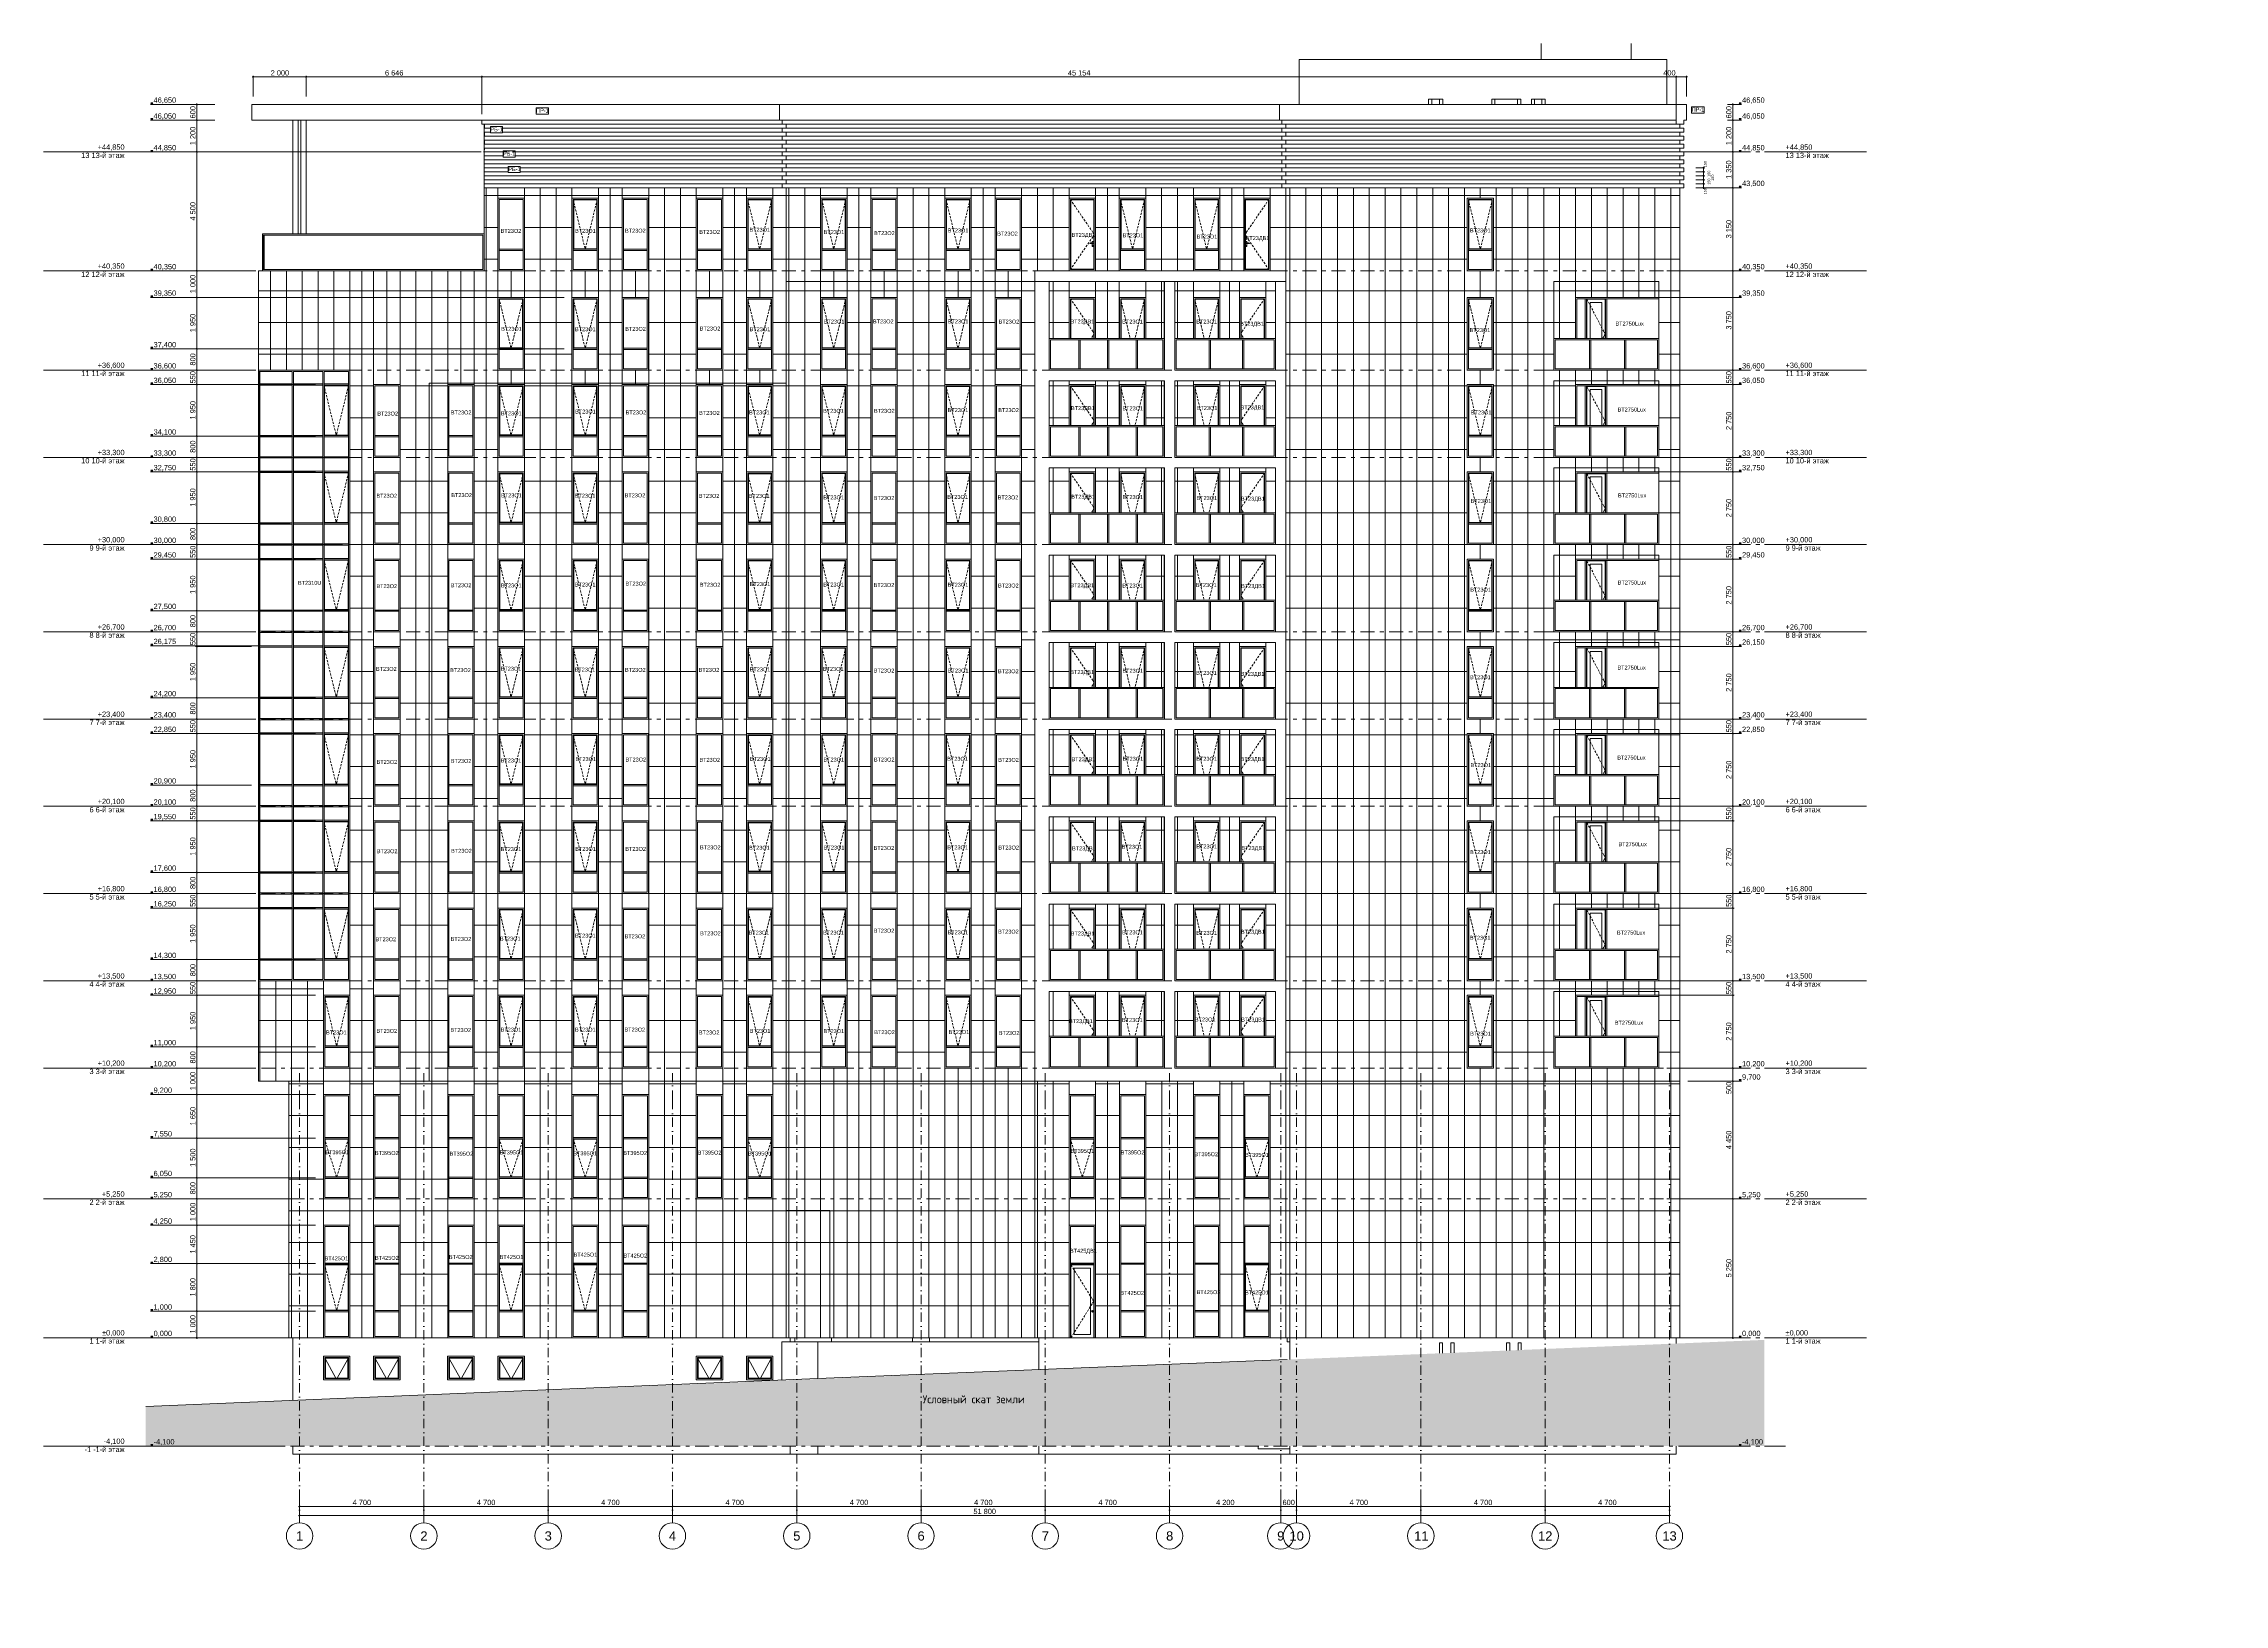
# Model space of a CAD drawing. Header units: millimetres. Extents: x 1499747 to 4341325, y -28481 to 441852.
# Drawn here: x 2690495 to 2772960, y -28071 to 30967 of the extents above; entities that cross this region are included whole.
import ezdxf
from ezdxf.xclip import XClip

# ---------------------------------------------------------------- set-up
doc = ezdxf.new("R2010")
doc.units = ezdxf.units.MM
doc.header["$MEASUREMENT"] = 0
doc.header["$XCLIPFRAME"] = 0
doc.set_wipeout_variables(frame=1)
for name, pattern in [('Wipeout_Contour', [1000, 0, -1000]), ('Штрих-Штриховая', [1093.611073, 529.166651, -211.666656, 141.111112, -211.666656]), ('Штрихпунктирная', [670.277762, 352.777767, -176.388884, 0, -141.111112])]:
    doc.linetypes.add(name, pattern=pattern)
for name, color, linetype, lineweight in [('2  Фасад_26_0_Ном._пера__1_Ном._пера__7', 7, 'Continuous', 18), ('2  Фасад_26_0_Ном._пера__20_Ном._пера__1', 1, 'Continuous', 18), ('2  Фасад_26_2D - Общий_Ном._пера__1_Ном._пера__7', 7, 'Continuous', 18), ('2  Фасад_26_2D - Общий_Ном._пера__20_Ном._пера__1', 1, 'Continuous', 18), ('2  Фасад_26_Аннотация - Текст_Ном._пера__1_Ном._пера__7', 7, 'Continuous', 18), ('2  Фасад_26_Витражные окна_Ном._пера__1_Ном._пера__7', 7, 'Continuous', 18), ('2  Фасад_26_Витражные окна_Ном._пера__20_Ном._пера__1', 1, 'Continuous', 18), ('2  Фасад_26_Витражные окна_Ном._пера__3_Ном._пера__30', 30, 'Continuous', 18), ('2  Фасад_26_Витражные окна_Ном._пера__92_Ном._пера__233', 233, 'Continuous', 18), ('2  Фасад_26_Конструктив - Балки_Ном._пера__10_Ном._пера__134', 134, 'Continuous', 18), ('2  Фасад_26_Конструктив - Колонны_Ном._пера__8_Ном._пера__12', 12, 'Continuous', 18), ('2  Фасад_26_Конструктив - Лестницы_Ном._пера__91_Ном._пера__171', 171, 'Continuous', 18), ('2  Фасад_26_Конструктив - Навесные Стены_Ном._пера__1_Ном._пера__7', 7, 'Continuous', 18), ('2  Фасад_26_Конструктив - Навесные Стены_Ном._пера__3_Ном._пера__30', 30, 'Continuous', 18), ('2  Фасад_26_Конструктив - Перекрытия_Ном._пера__1_Ном._пера__7', 7, 'Continuous', 18), ('2  Фасад_26_Конструктив - Перекрытия_Ном._пера__89_Ном._пера__111', 111, 'Continuous', 18), ('2  Фасад_26_Конструктив - Стена Кирпич Подвал_Ном._пера__1_Ном._пера__7', 7, 'Continuous', 18), ('2  Фасад_26_Конструктив - Стены Ненесущие Газоблок_Ном._пера__1_Ном._пера__7', 7, 'Continuous', 18), ('2  Фасад_26_Конструктив - Стены Ненесущие Газоблок_Ном._пера__87_Ном._пера__251', 250, 'Continuous', 18), ('2  Фасад_26_Конструктив - Стены Несущие_Ном._пера__1_Ном._пера__7', 7, 'Continuous', 18), ('2  Фасад_26_Конструктив - Стены Несущие_Ном._пера__87_Ном._пера__251', 250, 'Continuous', 18), ('2  Фасад_26_Местность - Рельеф_Ном._пера__7', 7, 'Continuous', 18), ('2  Фасад_26_Местность - Рельеф_Ном._пера__93_Ном._пера__53', 53, 'Continuous', 18), ('2  Фасад_26_Окна Archicad_Ном._пера__1_Ном._пера__7', 7, 'Continuous', 18), ('2  Фасад_26_Окна Archicad_Ном._пера__3_Ном._пера__30', 30, 'Continuous', 18), ('2  Фасад_26_Окна Archicad_Ном._пера__87_Ном._пера__251', 250, 'Continuous', 18), ('2  Фасад_26_Отделка керамика_Ном._пера__1_Ном._пера__7', 7, 'Continuous', 18), ('2  Фасад_26_Отделка керамика_Ном._пера__74_Ном._пера__255', 255, 'Continuous', 18), ('2  Фасад_26_Отделка керамика_Ном._пера__89_Ном._пера__111', 111, 'Continuous', 18), ('2  Фасад_26_Отделка керамика_Ном._пера__92_Ном._пера__233', 233, 'Continuous', 18), ('2  Фасад_26_Парапет_Ном._пера__20_Ном._пера__1', 1, 'Continuous', 18), ('2  Фасад_26_Размер - Общий_Ном._пера__1_Ном._пера__7', 7, 'Continuous', 18), ('2  Фасад_26_Ребра Навес_Ном._пера__1_Ном._пера__7', 7, 'Continuous', 18), ('2  Фасад_26_Сетка кладки_Ном._пера__102_Ном._пера__9', 9, 'Continuous', 18), ('2  Фасад_26_Сетка кладки_Ном._пера__1_Ном._пера__7', 7, 'Continuous', 18), ('2  Фасад_26_Штамп с подписью_Ном._пера__7_Ном._пера__7', 7, 'Continuous', 18), ('2  Фасад_26_Элемент Модели - Оси_Ном._пера__2_Ном._пера__8', 8, 'Continuous', 18)]:
    doc.layers.add(name, color=color, linetype=linetype, lineweight=lineweight)
doc.layers.add('2  Фасад_26_2D - Общий_Ном._пера__20', color=7, linetype='Continuous')
doc.layers.add('Чертеж и Рисунок', color=7, linetype='Continuous')
doc.styles.add('СГЕНЕРИР_СТИЛЬ_1', font='')
doc.styles.add('СГЕНЕРИР_СТИЛЬ_2', font='arial.ttf')
doc.styles.add('СГЕНЕРИР_СТИЛЬ_6', font='')
doc.styles.get('СГЕНЕРИР_СТИЛЬ_1').set_extended_font_data('GOST Common', italic=True)
doc.styles.get('СГЕНЕРИР_СТИЛЬ_6').set_extended_font_data('GOST Common')

# ---------------------------------------------------------------- blocks, each defined once
blk = doc.blocks.new('Чертеж_6_26', base_point=(1593971, 9692))
at = {"layer": '2  Фасад_26_Местность - Рельеф_Ном._пера__7', "linetype": 'Continuous', "true_color": 0xc7c8ca}
blk.add_hatch(color=9, dxfattribs=at).paths.add_polyline_path([(1592324, 7253), (1588154, 7082), (1588154, 5592), (1649362, 5592), (1649362, 9608)])
at = {"layer": '2  Фасад_26_Размер - Общий_Ном._пера__1_Ном._пера__7', "linetype": 'Continuous', "true_color": 0xc7c8ca}
for points in [[(1588382, 56342), (1588419, 56404), (1588346, 56404)], [(1648450, 56342), (1648486, 56404), (1648414, 56404)], [(1588382, 55742), (1588419, 55804), (1588346, 55804)], [(1648450, 55742), (1648486, 55804), (1648414, 55804)], [(1588382, 54542), (1588419, 54604), (1588346, 54604)], [(1648450, 54542), (1648486, 54604), (1648414, 54604)], [(1648450, 53192), (1648486, 53254), (1648414, 53254)], [(1588382, 50042), (1588419, 50104), (1588346, 50104)], [(1648450, 50042), (1648486, 50104), (1648414, 50104)], [(1588382, 49042), (1588419, 49104), (1588346, 49104)], [(1648450, 49042), (1648486, 49104), (1648414, 49104)], [(1588382, 47092), (1588419, 47154), (1588346, 47154)], [(1588382, 46292), (1588419, 46354), (1588346, 46354)], [(1648450, 46292), (1648486, 46354), (1648414, 46354)], [(1588382, 45742), (1588419, 45804), (1588346, 45804)], [(1648450, 45742), (1648486, 45804), (1648414, 45804)], [(1588382, 43792), (1588419, 43854), (1588346, 43854)], [(1588382, 42992), (1588419, 43054), (1588346, 43054)], [(1648450, 42992), (1648486, 43054), (1648414, 43054)], [(1588382, 42442), (1588419, 42504), (1588346, 42504)], [(1648450, 42442), (1648486, 42504), (1648414, 42504)], [(1588382, 40492), (1588419, 40554), (1588346, 40554)], [(1588382, 39692), (1588419, 39754), (1588346, 39754)], [(1648450, 39692), (1648486, 39754), (1648414, 39754)], [(1588382, 39142), (1588419, 39204), (1588346, 39204)], [(1648450, 39142), (1648486, 39204), (1648414, 39204)], [(1588382, 37192), (1588419, 37254), (1588346, 37254)], [(1588382, 36392), (1588419, 36454), (1588346, 36454)], [(1648450, 36392), (1648486, 36454), (1648414, 36454)], [(1588382, 35867), (1588419, 35929), (1588346, 35929)], [(1648450, 35842), (1648486, 35904), (1648414, 35904)], [(1588382, 33892), (1588419, 33954), (1588346, 33954)], [(1588382, 33092), (1588419, 33154), (1588346, 33154)], [(1648450, 33092), (1648486, 33154), (1648414, 33154)], [(1588382, 32542), (1588419, 32604), (1588346, 32604)], [(1648450, 32542), (1648486, 32604), (1648414, 32604)], [(1588382, 30592), (1588419, 30654), (1588346, 30654)], [(1588382, 29792), (1588419, 29854), (1588346, 29854)], [(1648450, 29792), (1648486, 29854), (1648414, 29854)], [(1588382, 29242), (1588419, 29304), (1588346, 29304)], [(1588382, 27292), (1588419, 27354), (1588346, 27354)], [(1588382, 26492), (1588419, 26554), (1588346, 26554)], [(1648450, 26492), (1648486, 26554), (1648414, 26554)], [(1588382, 25942), (1588419, 26004), (1588346, 26004)], [(1588382, 23992), (1588419, 24054), (1588346, 24054)], [(1588382, 23192), (1588419, 23254), (1588346, 23254)], [(1648450, 23192), (1648486, 23254), (1648414, 23254)], [(1588382, 22642), (1588419, 22704), (1588346, 22704)], [(1588382, 20692), (1588419, 20754), (1588346, 20754)], [(1588382, 19892), (1588419, 19954), (1588346, 19954)], [(1648450, 19892), (1648486, 19954), (1648414, 19954)], [(1648450, 19392), (1648486, 19454), (1648414, 19454)], [(1588382, 18892), (1588419, 18954), (1588346, 18954)], [(1588382, 17242), (1588419, 17304), (1588346, 17304)], [(1588382, 15742), (1588419, 15804), (1588346, 15804)], [(1588382, 14942), (1588419, 15004), (1588346, 15004)], [(1648450, 14942), (1648486, 15004), (1648414, 15004)], [(1588382, 13942), (1588419, 14004), (1588346, 14004)], [(1588382, 12492), (1588419, 12554), (1588346, 12554)], [(1588382, 10692), (1588419, 10754), (1588346, 10754)], [(1588382, 9692), (1588419, 9754), (1588346, 9754)], [(1648450, 9692), (1648486, 9754), (1648414, 9754)], [(1588382, 5592), (1588419, 5654), (1588346, 5654)], [(1648450, 5592), (1648486, 5654), (1648414, 5654)]]:
    blk.add_hatch(color=9, dxfattribs=at).paths.add_polyline_path(points)
at = {"layer": '2  Фасад_26_0_Ном._пера__1_Ном._пера__7', "color": 9, "linetype": 'Continuous', "true_color": 0xc7c8ca}
for p, q in [((1584292, 54542), (1587354, 54542)), ((1587754, 54542), (1587354, 54542)), ((1587754, 54542), (1587954, 54542)), ((1588054, 54542), (1587954, 54542)), ((1588154, 54542), (1588054, 54542)), ((1649362, 54542), (1649462, 54542)), ((1649462, 54542), (1649562, 54542)), ((1649762, 54542), (1649562, 54542)), ((1649762, 54542), (1650162, 54542)), ((1653224, 54542), (1650162, 54542)), ((1584292, 50042), (1587354, 50042)), ((1587754, 50042), (1587354, 50042)), ((1587754, 50042), (1587954, 50042)), ((1588054, 50042), (1587954, 50042)), ((1588154, 50042), (1588054, 50042)), ((1649362, 50042), (1649462, 50042)), ((1649462, 50042), (1649562, 50042)), ((1649762, 50042), (1649562, 50042)), ((1649762, 50042), (1650162, 50042)), ((1653224, 50042), (1650162, 50042)), ((1584292, 46292), (1587354, 46292)), ((1587754, 46292), (1587354, 46292)), ((1587754, 46292), (1587954, 46292)), ((1588054, 46292), (1587954, 46292)), ((1588154, 46292), (1588054, 46292)), ((1649362, 46292), (1649462, 46292)), ((1649462, 46292), (1649562, 46292)), ((1649762, 46292), (1649562, 46292)), ((1649762, 46292), (1650162, 46292)), ((1653224, 46292), (1650162, 46292)), ((1584292, 42992), (1587354, 42992)), ((1587754, 42992), (1587354, 42992)), ((1587754, 42992), (1587954, 42992)), ((1588054, 42992), (1587954, 42992)), ((1588154, 42992), (1588054, 42992)), ((1649362, 42992), (1649462, 42992)), ((1649462, 42992), (1649562, 42992)), ((1649762, 42992), (1649562, 42992)), ((1649762, 42992), (1650162, 42992)), ((1653224, 42992), (1650162, 42992)), ((1584292, 39692), (1587354, 39692)), ((1587754, 39692), (1587354, 39692)), ((1587754, 39692), (1587954, 39692)), ((1588054, 39692), (1587954, 39692)), ((1588154, 39692), (1588054, 39692)), ((1649362, 39692), (1649462, 39692)), ((1649462, 39692), (1649562, 39692)), ((1649762, 39692), (1649562, 39692)), ((1649762, 39692), (1650162, 39692)), ((1653224, 39692), (1650162, 39692)), ((1584292, 36392), (1587354, 36392)), ((1587754, 36392), (1587354, 36392)), ((1587754, 36392), (1587954, 36392)), ((1588054, 36392), (1587954, 36392)), ((1588154, 36392), (1588054, 36392)), ((1649362, 36392), (1649462, 36392)), ((1649462, 36392), (1649562, 36392)), ((1649762, 36392), (1649562, 36392)), ((1649762, 36392), (1650162, 36392)), ((1653224, 36392), (1650162, 36392)), ((1584292, 33092), (1587354, 33092)), ((1587754, 33092), (1587354, 33092)), ((1587754, 33092), (1587954, 33092)), ((1588054, 33092), (1587954, 33092)), ((1588154, 33092), (1588054, 33092)), ((1649362, 33092), (1649462, 33092)), ((1649462, 33092), (1649562, 33092)), ((1649762, 33092), (1649562, 33092)), ((1649762, 33092), (1650162, 33092)), ((1653224, 33092), (1650162, 33092)), ((1584292, 29792), (1587354, 29792)), ((1587754, 29792), (1587354, 29792)), ((1587754, 29792), (1587954, 29792)), ((1588054, 29792), (1587954, 29792)), ((1588154, 29792), (1588054, 29792)), ((1649362, 29792), (1649462, 29792)), ((1649462, 29792), (1649562, 29792)), ((1649762, 29792), (1649562, 29792)), ((1649762, 29792), (1650162, 29792)), ((1653224, 29792), (1650162, 29792)), ((1584292, 26492), (1587354, 26492)), ((1587754, 26492), (1587354, 26492)), ((1587754, 26492), (1587954, 26492)), ((1588054, 26492), (1587954, 26492)), ((1588154, 26492), (1588054, 26492)), ((1649362, 26492), (1649462, 26492)), ((1649462, 26492), (1649562, 26492)), ((1649762, 26492), (1649562, 26492)), ((1649762, 26492), (1650162, 26492)), ((1653224, 26492), (1650162, 26492)), ((1584292, 23192), (1587354, 23192)), ((1587754, 23192), (1587354, 23192)), ((1587754, 23192), (1587954, 23192)), ((1588054, 23192), (1587954, 23192)), ((1588154, 23192), (1588054, 23192)), ((1649362, 23192), (1649462, 23192)), ((1649462, 23192), (1649562, 23192)), ((1649762, 23192), (1649562, 23192)), ((1649762, 23192), (1650162, 23192)), ((1653224, 23192), (1650162, 23192)), ((1584292, 19892), (1587354, 19892)), ((1587754, 19892), (1587354, 19892)), ((1587754, 19892), (1587954, 19892)), ((1588054, 19892), (1587954, 19892)), ((1588154, 19892), (1588054, 19892)), ((1649362, 19892), (1649462, 19892)), ((1649462, 19892), (1649562, 19892)), ((1649762, 19892), (1649562, 19892)), ((1649762, 19892), (1650162, 19892)), ((1653224, 19892), (1650162, 19892)), ((1584292, 14942), (1587354, 14942)), ((1587754, 14942), (1587354, 14942)), ((1587754, 14942), (1587954, 14942)), ((1588054, 14942), (1587954, 14942)), ((1588154, 14942), (1588054, 14942)), ((1649362, 14942), (1649462, 14942)), ((1649462, 14942), (1649562, 14942)), ((1649762, 14942), (1649562, 14942)), ((1649762, 14942), (1650162, 14942)), ((1653224, 14942), (1650162, 14942)), ((1584292, 9692), (1587354, 9692)), ((1587754, 9692), (1587354, 9692)), ((1587754, 9692), (1587954, 9692)), ((1588054, 9692), (1587954, 9692)), ((1588154, 9692), (1588054, 9692)), ((1649362, 9692), (1649462, 9692)), ((1649462, 9692), (1649562, 9692)), ((1649762, 9692), (1649562, 9692)), ((1649762, 9692), (1650162, 9692)), ((1653224, 9692), (1650162, 9692)), ((1584292, 5592), (1587354, 5592)), ((1587754, 5592), (1587354, 5592)), ((1587754, 5592), (1587954, 5592)), ((1588054, 5592), (1587954, 5592)), ((1588154, 5592), (1588054, 5592)), ((1649362, 5592), (1649462, 5592)), ((1649462, 5592), (1649562, 5592)), ((1649762, 5592), (1649562, 5592)), ((1649762, 5592), (1650162, 5592))]:
    blk.add_line(p, q, dxfattribs=at)
at = {"layer": '2  Фасад_26_0_Ном._пера__20_Ном._пера__1', "color": 9, "linetype": 'Штрих-Штриховая', "true_color": 0xc7c8ca}
for p, q in [((1588154, 50042), (1649362, 50042)), ((1588154, 46292), (1649362, 46292)), ((1588154, 42992), (1649362, 42992)), ((1588154, 39692), (1649362, 39692)), ((1588154, 36392), (1649362, 36392)), ((1588154, 33092), (1649362, 33092)), ((1588154, 29792), (1649362, 29792)), ((1588154, 26492), (1649362, 26492)), ((1588154, 23192), (1649362, 23192)), ((1588154, 19892), (1649362, 19892)), ((1588154, 14942), (1649362, 14942)), ((1588154, 9692), (1649362, 9692)), ((1588154, 5592), (1649362, 5592))]:
    blk.add_line(p, q, dxfattribs=at)
at = {"layer": '2  Фасад_26_Витражные окна_Ном._пера__1_Ном._пера__7', "color": 9, "linetype": 'Continuous', "true_color": 0xc7c8ca}
for p, q in [((1601472, 52442), (1601472, 52792)), ((1605271, 52442), (1605271, 52792)), ((1607171, 52442), (1607171, 52792)), ((1609971, 52442), (1609971, 52792)), ((1611871, 52442), (1611871, 52792)), ((1614672, 52442), (1614672, 52792)), ((1616572, 52442), (1616572, 52792)), ((1619372, 52442), (1619372, 52792)), ((1621272, 52442), (1621272, 52792)), ((1624071, 52442), (1624071, 52792)), ((1625969, 52442), (1625969, 52792)), ((1628772, 52442), (1628772, 52792)), ((1630671, 52442), (1630671, 52792)), ((1639121, 52442), (1639121, 52792)), ((1601472, 51042), (1601472, 52442)), ((1601522, 52442), (1601522, 52742)), ((1601972, 52742), (1601522, 52742)), ((1601522, 51042), (1601522, 52442)), ((1602422, 52742), (1601972, 52742)), ((1602422, 52442), (1602422, 52742)), ((1602422, 51042), (1602422, 52442)), ((1604321, 52442), (1604321, 52742)), ((1604771, 52742), (1604321, 52742)), ((1604321, 51042), (1604321, 52442)), ((1604336, 52727), (1605206, 52727)), ((1604336, 50882), (1604336, 52727)), ((1605221, 52742), (1604771, 52742)), ((1605206, 52727), (1605206, 50882)), ((1605221, 52442), (1605221, 52742)), ((1605221, 51042), (1605221, 52442)), ((1605271, 51879), (1605271, 52442)), ((1606221, 52442), (1606221, 52742)), ((1606671, 52742), (1606221, 52742)), ((1606221, 51042), (1606221, 52442)), ((1607121, 52742), (1606671, 52742)), ((1607121, 52442), (1607121, 52742)), ((1607121, 51042), (1607121, 52442)), ((1607171, 51881), (1607171, 52442)), ((1609021, 52442), (1609021, 52742)), ((1609471, 52742), (1609021, 52742)), ((1609021, 51042), (1609021, 52442)), ((1609921, 52742), (1609471, 52742)), ((1609921, 52442), (1609921, 52742)), ((1609921, 51042), (1609921, 52442)), ((1609971, 51881), (1609971, 52442)), ((1610921, 52442), (1610921, 52742)), ((1611371, 52742), (1610921, 52742)), ((1610921, 51042), (1610921, 52442)), ((1610936, 52727), (1611806, 52727)), ((1610936, 50882), (1610936, 52727)), ((1611821, 52742), (1611371, 52742)), ((1611806, 52727), (1611806, 50882)), ((1611821, 52442), (1611821, 52742)), ((1611821, 51042), (1611821, 52442)), ((1611871, 51880), (1611871, 52442)), ((1613722, 52742), (1614172, 52742)), ((1613722, 52442), (1613722, 52742)), ((1613722, 51042), (1613722, 52442)), ((1614607, 52727), (1613737, 52727)), ((1613737, 52727), (1613737, 50882)), ((1614172, 52742), (1614622, 52742)), ((1614607, 50882), (1614607, 52727)), ((1614622, 52442), (1614622, 52742)), ((1614622, 51042), (1614622, 52442)), ((1614672, 51042), (1614672, 52442)), ((1615622, 52742), (1616072, 52742)), ((1615622, 52442), (1615622, 52742)), ((1615622, 51042), (1615622, 52442)), ((1616072, 52742), (1616522, 52742)), ((1616522, 52442), (1616522, 52742)), ((1616522, 51042), (1616522, 52442)), ((1616572, 51042), (1616572, 52442)), ((1618422, 52742), (1618872, 52742)), ((1618422, 52442), (1618422, 52742)), ((1618422, 51042), (1618422, 52442)), ((1619307, 52727), (1618437, 52727)), ((1618437, 52727), (1618437, 50882)), ((1618872, 52742), (1619322, 52742)), ((1619307, 50882), (1619307, 52727)), ((1619322, 52442), (1619322, 52742)), ((1619322, 51042), (1619322, 52442)), ((1619372, 51042), (1619372, 52442)), ((1620322, 52742), (1620772, 52742)), ((1620322, 52442), (1620322, 52742)), ((1620322, 51042), (1620322, 52442)), ((1620772, 52742), (1621222, 52742)), ((1621222, 52442), (1621222, 52742)), ((1621222, 51042), (1621222, 52442)), ((1621272, 51042), (1621272, 52442)), ((1623121, 52742), (1623571, 52742)), ((1623121, 52442), (1623121, 52742)), ((1623121, 51042), (1623121, 52442)), ((1624006, 52727), (1623136, 52727)), ((1623136, 52727), (1623136, 50112)), ((1623571, 52742), (1624021, 52742)), ((1624006, 50112), (1624006, 52727)), ((1624021, 52442), (1624021, 52742)), ((1624021, 51042), (1624021, 52442)), ((1624071, 51042), (1624071, 52442)), ((1625019, 52742), (1625469, 52742)), ((1625019, 52442), (1625019, 52742)), ((1625019, 51042), (1625019, 52442)), ((1625904, 52727), (1625034, 52727)), ((1625034, 52727), (1625034, 50882)), ((1625469, 52742), (1625919, 52742)), ((1625904, 50882), (1625904, 52727)), ((1625919, 52442), (1625919, 52742)), ((1625919, 51042), (1625919, 52442)), ((1625969, 51042), (1625969, 52442)), ((1627822, 52742), (1628272, 52742)), ((1627822, 52442), (1627822, 52742)), ((1627822, 51042), (1627822, 52442)), ((1628707, 52727), (1627837, 52727)), ((1627837, 52727), (1627837, 50882)), ((1628272, 52742), (1628722, 52742)), ((1628707, 50882), (1628707, 52727)), ((1628722, 52442), (1628722, 52742)), ((1628722, 51042), (1628722, 52442)), ((1628772, 51042), (1628772, 52442)), ((1629721, 52742), (1630171, 52742)), ((1629721, 52442), (1629721, 52742)), ((1629721, 51042), (1629721, 52442)), ((1630606, 52727), (1629736, 52727)), ((1629736, 52727), (1629736, 50112)), ((1630171, 52742), (1630621, 52742)), ((1630606, 50112), (1630606, 52727)), ((1630621, 52442), (1630621, 52742)), ((1630621, 51042), (1630621, 52442)), ((1630671, 51042), (1630671, 52442)), ((1638171, 52742), (1638621, 52742)), ((1638171, 52442), (1638171, 52742)), ((1638171, 51042), (1638171, 52442)), ((1639056, 52727), (1638186, 52727)), ((1638186, 52727), (1638186, 50882)), ((1638621, 52742), (1639071, 52742)), ((1639056, 50882), (1639056, 52727)), ((1639071, 52442), (1639071, 52742)), ((1639071, 51042), (1639071, 52442)), ((1639121, 51042), (1639121, 52442)), ((1592564, 51392), (1592571, 51392)), ((1592564, 50092), (1592564, 51392)), ((1592571, 51392), (1592571, 51442)), ((1592571, 51442), (1600876, 51442)), ((1592571, 51392), (1592592, 51392)), ((1592592, 51392), (1592599, 51392)), ((1592599, 51392), (1592607, 51392)), ((1592599, 50092), (1592599, 51392)), ((1592607, 51392), (1600876, 51392)), ((1592627, 51392), (1592627, 50092)), ((1600876, 51442), (1600946, 51442)), ((1600876, 51392), (1600896, 51392)), ((1600896, 50092), (1600896, 51392)), ((1624004, 51152), (1623947, 51152)), ((1623947, 51152), (1623947, 51102)), ((1624004, 50962), (1624004, 51152)), ((1629738, 51152), (1629795, 51152)), ((1629738, 50962), (1629738, 51152)), ((1629795, 51152), (1629795, 51102)), ((1601472, 50842), (1601472, 51042)), ((1601472, 50042), (1601472, 50842)), ((1601522, 50867), (1601522, 51042)), ((1601522, 50867), (1601972, 50867)), ((1601522, 50842), (1601522, 50867)), ((1601522, 50817), (1601522, 50842)), ((1601522, 50817), (1601972, 50817)), ((1601522, 50092), (1601522, 50817)), ((1601972, 50867), (1602422, 50867)), ((1601972, 50817), (1602422, 50817)), ((1602422, 50867), (1602422, 51042)), ((1602422, 50842), (1602422, 50867)), ((1602422, 50817), (1602422, 50842)), ((1602422, 50092), (1602422, 50817)), ((1604321, 50867), (1604321, 51042)), ((1604321, 50867), (1604771, 50867)), ((1604321, 50842), (1604321, 50867)), ((1604321, 50817), (1604321, 50842)), ((1604321, 50817), (1604771, 50817)), ((1604321, 50092), (1604321, 50817)), ((1605206, 50882), (1604336, 50882)), ((1604771, 50867), (1605221, 50867)), ((1604771, 50817), (1605221, 50817)), ((1605221, 50867), (1605221, 51042)), ((1605221, 50842), (1605221, 50867)), ((1605221, 50817), (1605221, 50842)), ((1605221, 50092), (1605221, 50817)), ((1606221, 50867), (1606221, 51042)), ((1606221, 50867), (1606671, 50867)), ((1606221, 50842), (1606221, 50867)), ((1606221, 50817), (1606221, 50842)), ((1606221, 50817), (1606671, 50817)), ((1606221, 50092), (1606221, 50817)), ((1606671, 50867), (1607121, 50867)), ((1606671, 50817), (1607121, 50817)), ((1607121, 50867), (1607121, 51042)), ((1607121, 50842), (1607121, 50867)), ((1607121, 50817), (1607121, 50842)), ((1607121, 50092), (1607121, 50817)), ((1609021, 50867), (1609021, 51042)), ((1609021, 50867), (1609471, 50867)), ((1609021, 50842), (1609021, 50867)), ((1609021, 50817), (1609021, 50842)), ((1609021, 50817), (1609471, 50817)), ((1609021, 50092), (1609021, 50817)), ((1609471, 50867), (1609921, 50867)), ((1609471, 50817), (1609921, 50817)), ((1609921, 50867), (1609921, 51042)), ((1609921, 50842), (1609921, 50867)), ((1609921, 50817), (1609921, 50842)), ((1609921, 50092), (1609921, 50817)), ((1610921, 50867), (1610921, 51042)), ((1610921, 50867), (1611371, 50867)), ((1610921, 50842), (1610921, 50867)), ((1610921, 50817), (1610921, 50842)), ((1610921, 50817), (1611371, 50817)), ((1610921, 50092), (1610921, 50817)), ((1611806, 50882), (1610936, 50882)), ((1611371, 50867), (1611821, 50867)), ((1611371, 50817), (1611821, 50817)), ((1611821, 50867), (1611821, 51042)), ((1611821, 50842), (1611821, 50867)), ((1611821, 50817), (1611821, 50842)), ((1611821, 50092), (1611821, 50817)), ((1613722, 50867), (1613722, 51042)), ((1613722, 50842), (1613722, 50867)), ((1614172, 50867), (1613722, 50867)), ((1613722, 50817), (1613722, 50842)), ((1613722, 50092), (1613722, 50817)), ((1614172, 50817), (1613722, 50817)), ((1613737, 50882), (1614607, 50882)), ((1614622, 50867), (1614172, 50867)), ((1614622, 50817), (1614172, 50817)), ((1614622, 50867), (1614622, 51042)), ((1614622, 50842), (1614622, 50867)), ((1614622, 50817), (1614622, 50842)), ((1614622, 50092), (1614622, 50817)), ((1614672, 50842), (1614672, 51042)), ((1614672, 50042), (1614672, 50842)), ((1615622, 50867), (1615622, 51042)), ((1615622, 50842), (1615622, 50867)), ((1616072, 50867), (1615622, 50867)), ((1615622, 50817), (1615622, 50842)), ((1615622, 50092), (1615622, 50817)), ((1616072, 50817), (1615622, 50817)), ((1616522, 50867), (1616072, 50867)), ((1616522, 50817), (1616072, 50817)), ((1616522, 50867), (1616522, 51042)), ((1616522, 50842), (1616522, 50867)), ((1616522, 50817), (1616522, 50842)), ((1616522, 50092), (1616522, 50817)), ((1616572, 50842), (1616572, 51042)), ((1616572, 50042), (1616572, 50842)), ((1618422, 50867), (1618422, 51042)), ((1618422, 50842), (1618422, 50867)), ((1618872, 50867), (1618422, 50867)), ((1618422, 50817), (1618422, 50842)), ((1618422, 50092), (1618422, 50817)), ((1618872, 50817), (1618422, 50817)), ((1618437, 50882), (1619307, 50882)), ((1619322, 50867), (1618872, 50867)), ((1619322, 50817), (1618872, 50817)), ((1619322, 50867), (1619322, 51042)), ((1619322, 50842), (1619322, 50867)), ((1619322, 50817), (1619322, 50842)), ((1619322, 50092), (1619322, 50817)), ((1619372, 50842), (1619372, 51042)), ((1619372, 50042), (1619372, 50842)), ((1620322, 50867), (1620322, 51042)), ((1620322, 50842), (1620322, 50867)), ((1620772, 50867), (1620322, 50867)), ((1620322, 50817), (1620322, 50842)), ((1620322, 50092), (1620322, 50817)), ((1620772, 50817), (1620322, 50817)), ((1621222, 50867), (1620772, 50867)), ((1621222, 50817), (1620772, 50817)), ((1621222, 50867), (1621222, 51042)), ((1621222, 50842), (1621222, 50867)), ((1621222, 50817), (1621222, 50842)), ((1621222, 50092), (1621222, 50817)), ((1621272, 50842), (1621272, 51042)), ((1621272, 50042), (1621272, 50842)), ((1623121, 50092), (1623121, 51042)), ((1623858, 51099), (1623850, 51099)), ((1623850, 51099), (1623850, 51085)), ((1623850, 51085), (1623858, 51085)), ((1623884, 51100), (1623858, 51099)), ((1623858, 51085), (1623884, 51084)), ((1623911, 51101), (1623884, 51100)), ((1623884, 51084), (1623911, 51083)), ((1623937, 51102), (1623911, 51101)), ((1623911, 51083), (1623937, 51082)), ((1623951, 51102), (1623937, 51102)), ((1623937, 51082), (1623951, 51082)), ((1623947, 51082), (1623947, 50962)), ((1623947, 50962), (1624004, 50962)), ((1623976, 51102), (1623951, 51102)), ((1623951, 51082), (1623976, 51082)), ((1623969, 51018), (1623954, 50997)), ((1623954, 50997), (1623969, 50976)), ((1623970, 51016), (1623956, 50997)), ((1623956, 50997), (1623970, 50978)), ((1623973, 51014), (1623968, 51006)), ((1623968, 51006), (1623973, 50998)), ((1623994, 51010), (1623969, 51018)), ((1623974, 51013), (1623969, 51006)), ((1623969, 51006), (1623974, 50999)), ((1623969, 50976), (1623994, 50984)), ((1623972, 51104), (1623970, 51102)), ((1623970, 51082), (1623972, 51080)), ((1623992, 51009), (1623970, 51016)), ((1623970, 50978), (1623992, 50985)), ((1623972, 51103), (1623971, 51102)), ((1623971, 51082), (1623972, 51081)), ((1623986, 51100), (1623972, 51104)), ((1623985, 51099), (1623972, 51103)), ((1623972, 51081), (1623985, 51085)), ((1623972, 51080), (1623986, 51084)), ((1623982, 51011), (1623973, 51014)), ((1623973, 50998), (1623982, 51001)), ((1623981, 51010), (1623974, 51013)), ((1623974, 50999), (1623981, 51002)), ((1623984, 51097), (1623976, 51102)), ((1623976, 51082), (1623984, 51087)), ((1623979, 51084), (1623982, 51084)), ((1623981, 51002), (1623981, 51010)), ((1623982, 51084), (1623982, 51086)), ((1623982, 51001), (1623982, 51011)), ((1623984, 51087), (1623984, 51097)), ((1623985, 51095), (1623984, 51096)), ((1623984, 51092), (1623985, 51095)), ((1623985, 51085), (1623985, 51099)), ((1623986, 51084), (1623986, 51100)), ((1623992, 50985), (1623992, 51009)), ((1623994, 50984), (1623994, 51010)), ((1624021, 50092), (1624021, 51042)), ((1624071, 50042), (1624071, 51042)), ((1625019, 50867), (1625019, 51042)), ((1625019, 50842), (1625019, 50867)), ((1625469, 50867), (1625019, 50867)), ((1625019, 50817), (1625019, 50842)), ((1625019, 50092), (1625019, 50817)), ((1625469, 50817), (1625019, 50817)), ((1625034, 50882), (1625904, 50882)), ((1625919, 50867), (1625469, 50867)), ((1625919, 50817), (1625469, 50817)), ((1625919, 50867), (1625919, 51042)), ((1625919, 50842), (1625919, 50867)), ((1625919, 50817), (1625919, 50842)), ((1625919, 50092), (1625919, 50817)), ((1625969, 50842), (1625969, 51042)), ((1625969, 50042), (1625969, 50842)), ((1627822, 50867), (1627822, 51042)), ((1627822, 50842), (1627822, 50867)), ((1628272, 50867), (1627822, 50867)), ((1627822, 50817), (1627822, 50842)), ((1627822, 50092), (1627822, 50817)), ((1628272, 50817), (1627822, 50817)), ((1627837, 50882), (1628707, 50882)), ((1628722, 50867), (1628272, 50867)), ((1628722, 50817), (1628272, 50817)), ((1628722, 50867), (1628722, 51042)), ((1628722, 50842), (1628722, 50867)), ((1628722, 50817), (1628722, 50842)), ((1628722, 50092), (1628722, 50817)), ((1628772, 50842), (1628772, 51042)), ((1628772, 50042), (1628772, 50842)), ((1629721, 50092), (1629721, 51042)), ((1629795, 50962), (1629738, 50962)), ((1629748, 51010), (1629773, 51018)), ((1629748, 50984), (1629748, 51010)), ((1629773, 50976), (1629748, 50984)), ((1629750, 51009), (1629772, 51016)), ((1629750, 50985), (1629750, 51009)), ((1629772, 50978), (1629750, 50985)), ((1629756, 51100), (1629770, 51104)), ((1629756, 51084), (1629756, 51100)), ((1629770, 51080), (1629756, 51084)), ((1629757, 51099), (1629770, 51103)), ((1629757, 51085), (1629757, 51099)), ((1629757, 51095), (1629758, 51096)), ((1629758, 51092), (1629757, 51095)), ((1629770, 51081), (1629757, 51085)), ((1629758, 51097), (1629766, 51102)), ((1629758, 51087), (1629758, 51097)), ((1629766, 51082), (1629758, 51087)), ((1629760, 51084), (1629760, 51086)), ((1629763, 51084), (1629760, 51084)), ((1629760, 51011), (1629769, 51014)), ((1629760, 51001), (1629760, 51011)), ((1629769, 50998), (1629760, 51001)), ((1629761, 51010), (1629768, 51013)), ((1629761, 51002), (1629761, 51010)), ((1629768, 50999), (1629761, 51002)), ((1629766, 51102), (1629791, 51102)), ((1629791, 51082), (1629766, 51082)), ((1629768, 51013), (1629773, 51006)), ((1629773, 51006), (1629768, 50999)), ((1629769, 51014), (1629774, 51006)), ((1629774, 51006), (1629769, 50998)), ((1629770, 51104), (1629772, 51102)), ((1629770, 51103), (1629771, 51102)), ((1629771, 51082), (1629770, 51081)), ((1629772, 51082), (1629770, 51080)), ((1629772, 51016), (1629786, 50997)), ((1629786, 50997), (1629772, 50978)), ((1629773, 51018), (1629788, 50997)), ((1629788, 50997), (1629773, 50976)), ((1629791, 51102), (1629805, 51102)), ((1629805, 51082), (1629791, 51082)), ((1629795, 51082), (1629795, 50962)), ((1629805, 51102), (1629831, 51101)), ((1629831, 51083), (1629805, 51082)), ((1629831, 51101), (1629858, 51100)), ((1629858, 51084), (1629831, 51083)), ((1629858, 51100), (1629884, 51099)), ((1629884, 51085), (1629858, 51084)), ((1629884, 51099), (1629892, 51099)), ((1629892, 51085), (1629884, 51085)), ((1629892, 51099), (1629892, 51085)), ((1630621, 50092), (1630621, 51042)), ((1630671, 50042), (1630671, 51042)), ((1638171, 50867), (1638171, 51042)), ((1638171, 50842), (1638171, 50867)), ((1638621, 50867), (1638171, 50867)), ((1638171, 50817), (1638171, 50842)), ((1638171, 50092), (1638171, 50817)), ((1638621, 50817), (1638171, 50817)), ((1638186, 50882), (1639056, 50882)), ((1639071, 50867), (1638621, 50867)), ((1639071, 50817), (1638621, 50817)), ((1639071, 50867), (1639071, 51042)), ((1639071, 50842), (1639071, 50867)), ((1639071, 50817), (1639071, 50842)), ((1639071, 50092), (1639071, 50817)), ((1639121, 50842), (1639121, 51042)), ((1639121, 50042), (1639121, 50842)), ((1592571, 50092), (1592564, 50092)), ((1592571, 50092), (1592592, 50092)), ((1592571, 50092), (1592571, 50042)), ((1592571, 50042), (1600876, 50042)), ((1592599, 50092), (1592592, 50092)), ((1592607, 50092), (1592599, 50092)), ((1592607, 50092), (1600876, 50092)), ((1600876, 50092), (1600896, 50092)), ((1600876, 50042), (1600946, 50042)), ((1601472, 50042), (1601972, 50042)), ((1601522, 50092), (1601972, 50092)), ((1601972, 50092), (1602422, 50092)), ((1601972, 50042), (1602471, 50042)), ((1604271, 50042), (1604771, 50042)), ((1604321, 50092), (1604771, 50092)), ((1604771, 50092), (1605221, 50092)), ((1604771, 50042), (1605271, 50042)), ((1606171, 50042), (1606671, 50042)), ((1606221, 50092), (1606671, 50092)), ((1606671, 50092), (1607121, 50092)), ((1606671, 50042), (1607171, 50042)), ((1608971, 50042), (1609471, 50042)), ((1609021, 50092), (1609471, 50092)), ((1609471, 50092), (1609921, 50092)), ((1609471, 50042), (1609971, 50042)), ((1610871, 50042), (1611371, 50042)), ((1610921, 50092), (1611371, 50092)), ((1611371, 50092), (1611821, 50092)), ((1611371, 50042), (1611871, 50042)), ((1614172, 50092), (1613722, 50092)), ((1614622, 50092), (1614172, 50092)), ((1616072, 50092), (1615622, 50092)), ((1616522, 50092), (1616072, 50092)), ((1618872, 50092), (1618422, 50092)), ((1619322, 50092), (1618872, 50092)), ((1620772, 50092), (1620322, 50092)), ((1621222, 50092), (1620772, 50092)), ((1623571, 50092), (1623121, 50092)), ((1623136, 50112), (1624006, 50112)), ((1624021, 50092), (1623571, 50092)), ((1625469, 50092), (1625019, 50092)), ((1625919, 50092), (1625469, 50092)), ((1628272, 50092), (1627822, 50092)), ((1628722, 50092), (1628272, 50092)), ((1630171, 50092), (1629721, 50092)), ((1629736, 50112), (1630606, 50112)), ((1630621, 50092), (1630171, 50092)), ((1638621, 50092), (1638171, 50092)), ((1639071, 50092), (1638621, 50092)), ((1604271, 48692), (1604271, 49042)), ((1604271, 47292), (1604271, 48692)), ((1604321, 48692), (1604321, 48992)), ((1604771, 48992), (1604321, 48992)), ((1604321, 47292), (1604321, 48692)), ((1604336, 48977), (1605206, 48977)), ((1604336, 47132), (1604336, 48977)), ((1605221, 48992), (1604771, 48992)), ((1605206, 48977), (1605206, 47132)), ((1605221, 48692), (1605221, 48992)), ((1605221, 47292), (1605221, 48692)), ((1606171, 48692), (1606171, 49042)), ((1606171, 47292), (1606171, 48692)), ((1606221, 48692), (1606221, 48992)), ((1606671, 48992), (1606221, 48992)), ((1606221, 47292), (1606221, 48692)), ((1607121, 48992), (1606671, 48992)), ((1607121, 48692), (1607121, 48992)), ((1607121, 47292), (1607121, 48692)), ((1608971, 48692), (1608971, 49042)), ((1608971, 47292), (1608971, 48692)), ((1609021, 48692), (1609021, 48992)), ((1609471, 48992), (1609021, 48992)), ((1609021, 47292), (1609021, 48692)), ((1609921, 48992), (1609471, 48992)), ((1609921, 48692), (1609921, 48992)), ((1609921, 47292), (1609921, 48692)), ((1610871, 48692), (1610871, 49042)), ((1610871, 47292), (1610871, 48692)), ((1610921, 48692), (1610921, 48992)), ((1611371, 48992), (1610921, 48992)), ((1610921, 47292), (1610921, 48692)), ((1610936, 48977), (1611806, 48977)), ((1610936, 47132), (1610936, 48977)), ((1611821, 48992), (1611371, 48992)), ((1611806, 48977), (1611806, 47132)), ((1611821, 48692), (1611821, 48992)), ((1611821, 47292), (1611821, 48692)), ((1613721, 48692), (1613721, 48992)), ((1613721, 48992), (1614171, 48992)), ((1613721, 47292), (1613721, 48692)), ((1614606, 48977), (1613736, 48977)), ((1613736, 48977), (1613736, 47132)), ((1614171, 48992), (1614621, 48992)), ((1614606, 47132), (1614606, 48977)), ((1614621, 48692), (1614621, 48992)), ((1614621, 47292), (1614621, 48692)), ((1614671, 48692), (1614671, 49042)), ((1614671, 47292), (1614671, 48692)), ((1615621, 48692), (1615621, 48992)), ((1615621, 48992), (1616071, 48992)), ((1615621, 47292), (1615621, 48692)), ((1616071, 48992), (1616521, 48992)), ((1616521, 48692), (1616521, 48992)), ((1616521, 47292), (1616521, 48692)), ((1616571, 48692), (1616571, 49042)), ((1616571, 47292), (1616571, 48692)), ((1618421, 48692), (1618421, 48992)), ((1618421, 48992), (1618871, 48992)), ((1618421, 47292), (1618421, 48692)), ((1619306, 48977), (1618436, 48977)), ((1618436, 48977), (1618436, 47132)), ((1618871, 48992), (1619321, 48992)), ((1619306, 47132), (1619306, 48977)), ((1619321, 48692), (1619321, 48992)), ((1619321, 47292), (1619321, 48692)), ((1619371, 48692), (1619371, 49042)), ((1619371, 47292), (1619371, 48692)), ((1620321, 48692), (1620321, 48992)), ((1620321, 48992), (1620771, 48992)), ((1620321, 47292), (1620321, 48692)), ((1620771, 48992), (1621221, 48992)), ((1621221, 48692), (1621221, 48992)), ((1621221, 47292), (1621221, 48692)), ((1621271, 48692), (1621271, 49042)), ((1621271, 47292), (1621271, 48692)), ((1623071, 48692), (1623071, 49042)), ((1623071, 49042), (1623571, 49042)), ((1623071, 47492), (1623071, 48692)), ((1623121, 48692), (1623121, 48992)), ((1623121, 48992), (1623571, 48992)), ((1623121, 47492), (1623121, 48692)), ((1624006, 48977), (1623136, 48977)), ((1623136, 48977), (1623136, 47492)), ((1623571, 49042), (1624071, 49042)), ((1623571, 48992), (1624021, 48992)), ((1624006, 47492), (1624006, 48977)), ((1624021, 48692), (1624021, 48992)), ((1624021, 47492), (1624021, 48692)), ((1624071, 48692), (1624071, 49042)), ((1624071, 47492), (1624071, 48692)), ((1624971, 48692), (1624971, 49042)), ((1624971, 49042), (1625471, 49042)), ((1624971, 47492), (1624971, 48692)), ((1625021, 48692), (1625021, 48992)), ((1625021, 48992), (1625471, 48992)), ((1625021, 47492), (1625021, 48692)), ((1625906, 48977), (1625036, 48977)), ((1625036, 48977), (1625036, 47492)), ((1625471, 49042), (1625971, 49042)), ((1625471, 48992), (1625921, 48992)), ((1625906, 47492), (1625906, 48977)), ((1625921, 48692), (1625921, 48992)), ((1625921, 47492), (1625921, 48692)), ((1625971, 48692), (1625971, 49042)), ((1625971, 47492), (1625971, 48692)), ((1627771, 48692), (1627771, 49042)), ((1627771, 49042), (1628271, 49042)), ((1627771, 47492), (1627771, 48692)), ((1627821, 48692), (1627821, 48992)), ((1627821, 48992), (1628271, 48992)), ((1627821, 47492), (1627821, 48692)), ((1628706, 48977), (1627836, 48977)), ((1627836, 48977), (1627836, 47492)), ((1628271, 49042), (1628771, 49042)), ((1628271, 48992), (1628721, 48992)), ((1628706, 47492), (1628706, 48977)), ((1628721, 48692), (1628721, 48992)), ((1628721, 47492), (1628721, 48692)), ((1628771, 48692), (1628771, 49042)), ((1628771, 47492), (1628771, 48692)), ((1629511, 48692), (1629511, 49042)), ((1629511, 49042), (1630011, 49042)), ((1629511, 47492), (1629511, 48692)), ((1629561, 48692), (1629561, 48992)), ((1629561, 48992), (1630011, 48992)), ((1629561, 47492), (1629561, 48692)), ((1630446, 48977), (1629576, 48977)), ((1629576, 48977), (1629576, 47492)), ((1630011, 49042), (1630511, 49042)), ((1630011, 48992), (1630461, 48992)), ((1630446, 47492), (1630446, 48977)), ((1630461, 48692), (1630461, 48992)), ((1630461, 47492), (1630461, 48692)), ((1630511, 48692), (1630511, 49042)), ((1630511, 47492), (1630511, 48692)), ((1638171, 48992), (1638621, 48992)), ((1638171, 48692), (1638171, 48992)), ((1638171, 47292), (1638171, 48692)), ((1639056, 48977), (1638186, 48977)), ((1638186, 48977), (1638186, 47132)), ((1638621, 48992), (1639071, 48992)), ((1639056, 47132), (1639056, 48977)), ((1639071, 48692), (1639071, 48992)), ((1639071, 47292), (1639071, 48692)), ((1639121, 48692), (1639121, 49042)), ((1639121, 47292), (1639121, 48692)), ((1604271, 47092), (1604271, 47292)), ((1604271, 46292), (1604271, 47092)), ((1604321, 47117), (1604321, 47292)), ((1604321, 47117), (1604771, 47117)), ((1604321, 47092), (1604321, 47117)), ((1604321, 47067), (1604321, 47092)), ((1604321, 47067), (1604771, 47067)), ((1604321, 46342), (1604321, 47067)), ((1605206, 47132), (1604336, 47132)), ((1604771, 47117), (1605221, 47117)), ((1604771, 47067), (1605221, 47067)), ((1605221, 47117), (1605221, 47292)), ((1605221, 47092), (1605221, 47117)), ((1605221, 47067), (1605221, 47092)), ((1605221, 46342), (1605221, 47067)), ((1606171, 47092), (1606171, 47292)), ((1606171, 46292), (1606171, 47092)), ((1606221, 47117), (1606221, 47292)), ((1606221, 47117), (1606671, 47117)), ((1606221, 47092), (1606221, 47117)), ((1606221, 47067), (1606221, 47092)), ((1606221, 47067), (1606671, 47067)), ((1606221, 46342), (1606221, 47067)), ((1606671, 47117), (1607121, 47117)), ((1606671, 47067), (1607121, 47067)), ((1607121, 47117), (1607121, 47292)), ((1607121, 47092), (1607121, 47117)), ((1607121, 47067), (1607121, 47092)), ((1607121, 46342), (1607121, 47067)), ((1608971, 47092), (1608971, 47292)), ((1608971, 46292), (1608971, 47092)), ((1609021, 47117), (1609021, 47292)), ((1609021, 47117), (1609471, 47117)), ((1609021, 47092), (1609021, 47117)), ((1609021, 47067), (1609021, 47092)), ((1609021, 47067), (1609471, 47067)), ((1609021, 46342), (1609021, 47067)), ((1609471, 47117), (1609921, 47117)), ((1609471, 47067), (1609921, 47067)), ((1609921, 47117), (1609921, 47292)), ((1609921, 47092), (1609921, 47117)), ((1609921, 47067), (1609921, 47092)), ((1609921, 46342), (1609921, 47067)), ((1610871, 47092), (1610871, 47292)), ((1610871, 46292), (1610871, 47092)), ((1610921, 47117), (1610921, 47292)), ((1610921, 47117), (1611371, 47117)), ((1610921, 47092), (1610921, 47117)), ((1610921, 47067), (1610921, 47092)), ((1610921, 47067), (1611371, 47067)), ((1610921, 46342), (1610921, 47067)), ((1611806, 47132), (1610936, 47132)), ((1611371, 47117), (1611821, 47117)), ((1611371, 47067), (1611821, 47067)), ((1611821, 47117), (1611821, 47292)), ((1611821, 47092), (1611821, 47117)), ((1611821, 47067), (1611821, 47092)), ((1611821, 46342), (1611821, 47067)), ((1613721, 47117), (1613721, 47292)), ((1613721, 47092), (1613721, 47117)), ((1614171, 47117), (1613721, 47117)), ((1613721, 47067), (1613721, 47092)), ((1613721, 46342), (1613721, 47067)), ((1614171, 47067), (1613721, 47067)), ((1613736, 47132), (1614606, 47132)), ((1614621, 47117), (1614171, 47117)), ((1614621, 47067), (1614171, 47067)), ((1614621, 47117), (1614621, 47292)), ((1614621, 47092), (1614621, 47117)), ((1614621, 47067), (1614621, 47092)), ((1614621, 46342), (1614621, 47067)), ((1614671, 47092), (1614671, 47292)), ((1614671, 46292), (1614671, 47092)), ((1615621, 47117), (1615621, 47292)), ((1615621, 47092), (1615621, 47117)), ((1616071, 47117), (1615621, 47117)), ((1615621, 47067), (1615621, 47092)), ((1615621, 46342), (1615621, 47067)), ((1616071, 47067), (1615621, 47067)), ((1616521, 47117), (1616071, 47117)), ((1616521, 47067), (1616071, 47067)), ((1616521, 47117), (1616521, 47292)), ((1616521, 47092), (1616521, 47117)), ((1616521, 47067), (1616521, 47092)), ((1616521, 46342), (1616521, 47067)), ((1616571, 47092), (1616571, 47292)), ((1616571, 46292), (1616571, 47092)), ((1618421, 47117), (1618421, 47292)), ((1618421, 47092), (1618421, 47117)), ((1618871, 47117), (1618421, 47117)), ((1618421, 47067), (1618421, 47092)), ((1618421, 46342), (1618421, 47067)), ((1618871, 47067), (1618421, 47067)), ((1618436, 47132), (1619306, 47132)), ((1619321, 47117), (1618871, 47117)), ((1619321, 47067), (1618871, 47067)), ((1619321, 47117), (1619321, 47292)), ((1619321, 47092), (1619321, 47117)), ((1619321, 47067), (1619321, 47092)), ((1619321, 46342), (1619321, 47067)), ((1619371, 47092), (1619371, 47292)), ((1619371, 46292), (1619371, 47092)), ((1620321, 47117), (1620321, 47292)), ((1620321, 47092), (1620321, 47117)), ((1620771, 47117), (1620321, 47117)), ((1620321, 47067), (1620321, 47092)), ((1620321, 46342), (1620321, 47067)), ((1620771, 47067), (1620321, 47067)), ((1621221, 47117), (1620771, 47117)), ((1621221, 47067), (1620771, 47067)), ((1621221, 47117), (1621221, 47292)), ((1621221, 47092), (1621221, 47117)), ((1621221, 47067), (1621221, 47092)), ((1621221, 46342), (1621221, 47067)), ((1621271, 47092), (1621271, 47292)), ((1621271, 46292), (1621271, 47092)), ((1622321, 47492), (1622371, 47492)), ((1622371, 47492), (1623459, 47492)), ((1622371, 47442), (1623434, 47442)), ((1622371, 47442), (1622371, 46342)), ((1623434, 47442), (1623459, 47442)), ((1623434, 46342), (1623434, 47442)), ((1623459, 47492), (1624546, 47492)), ((1623459, 47442), (1623484, 47442)), ((1623484, 47442), (1624521, 47442)), ((1623484, 46342), (1623484, 47442)), ((1624521, 47442), (1624546, 47442)), ((1624521, 46342), (1624521, 47442)), ((1624546, 47492), (1625634, 47492)), ((1624546, 47442), (1624571, 47442)), ((1624571, 47442), (1625609, 47442)), ((1624571, 46342), (1624571, 47442)), ((1625609, 47442), (1625634, 47442)), ((1625609, 46342), (1625609, 47442)), ((1625634, 47492), (1626671, 47492)), ((1625634, 47442), (1625659, 47442)), ((1625659, 46342), (1625659, 47442)), ((1625659, 47442), (1626621, 47442)), ((1626621, 46342), (1626621, 47442)), ((1627072, 47492), (1627121, 47492)), ((1627121, 47492), (1628388, 47492)), ((1627121, 47442), (1628363, 47442)), ((1627121, 47442), (1627121, 46342)), ((1628363, 47442), (1628388, 47442)), ((1628363, 46342), (1628363, 47442)), ((1628388, 47492), (1629655, 47492)), ((1628388, 47442), (1628413, 47442)), ((1628413, 47442), (1629630, 47442)), ((1628413, 46342), (1628413, 47442)), ((1629630, 47442), (1629655, 47442)), ((1629630, 46342), (1629630, 47442)), ((1629655, 47492), (1630871, 47492)), ((1629655, 47442), (1629680, 47442)), ((1629680, 46342), (1629680, 47442)), ((1629680, 47442), (1630821, 47442)), ((1630821, 46342), (1630821, 47442)), ((1630871, 46292), (1630871, 47492)), ((1638171, 47117), (1638171, 47292)), ((1638171, 47092), (1638171, 47117)), ((1638621, 47117), (1638171, 47117)), ((1638171, 47067), (1638171, 47092)), ((1638171, 46342), (1638171, 47067)), ((1638621, 47067), (1638171, 47067)), ((1638186, 47132), (1639056, 47132)), ((1639071, 47117), (1638621, 47117)), ((1639071, 47067), (1638621, 47067)), ((1639071, 47117), (1639071, 47292)), ((1639071, 47092), (1639071, 47117)), ((1639071, 47067), (1639071, 47092)), ((1639071, 46342), (1639071, 47067)), ((1639121, 47092), (1639121, 47292)), ((1639121, 46292), (1639121, 47092)), ((1641397, 47492), (1641446, 47492)), ((1641446, 47492), (1642771, 47492)), ((1641446, 47442), (1642746, 47442)), ((1641446, 47442), (1641446, 46342)), ((1642746, 47442), (1642771, 47442)), ((1642746, 46342), (1642746, 47442)), ((1642771, 47492), (1644096, 47492)), ((1642771, 47442), (1642796, 47442)), ((1642796, 47442), (1644071, 47442)), ((1642796, 46342), (1642796, 47442)), ((1644071, 47442), (1644096, 47442)), ((1644071, 46342), (1644071, 47442)), ((1644096, 47492), (1645371, 47492)), ((1644096, 47442), (1644121, 47442)), ((1644121, 46342), (1644121, 47442)), ((1644121, 47442), (1645321, 47442)), ((1645321, 46342), (1645321, 47442)), ((1645371, 46292), (1645371, 47492)), ((1592412, 45742), (1592412, 46242)), ((1592412, 46242), (1592421, 46242)), ((1592421, 46292), (1593721, 46292)), ((1592421, 46242), (1592421, 46292)), ((1592421, 46242), (1592448, 46242)), ((1592448, 45742), (1592448, 46242)), ((1592448, 46242), (1592455, 46242)), ((1592455, 45742), (1592455, 46242)), ((1592455, 46242), (1593696, 46242)), ((1592467, 46242), (1592467, 45767)), ((1593696, 45742), (1593696, 46242)), ((1593721, 46292), (1594871, 46292)), ((1593746, 46242), (1594846, 46242)), ((1593746, 45767), (1593746, 46242)), ((1594846, 45767), (1594846, 46242)), ((1594871, 46292), (1595871, 46292)), ((1594896, 46242), (1595821, 46242)), ((1594896, 45767), (1594896, 46242)), ((1595821, 45767), (1595821, 46242)), ((1595871, 45742), (1595871, 46292)), ((1604271, 46292), (1604771, 46292)), ((1604321, 46342), (1604771, 46342)), ((1604771, 46342), (1605221, 46342)), ((1604771, 46292), (1605271, 46292)), ((1606171, 46292), (1606671, 46292)), ((1606221, 46342), (1606671, 46342)), ((1606671, 46342), (1607121, 46342)), ((1606671, 46292), (1607171, 46292)), ((1608971, 46292), (1609471, 46292)), ((1609021, 46342), (1609471, 46342)), ((1609471, 46342), (1609921, 46342)), ((1609471, 46292), (1609971, 46292)), ((1610871, 46292), (1611371, 46292)), ((1610921, 46342), (1611371, 46342)), ((1611371, 46342), (1611821, 46342)), ((1611371, 46292), (1611871, 46292)), ((1614171, 46342), (1613721, 46342)), ((1614621, 46342), (1614171, 46342)), ((1616071, 46342), (1615621, 46342)), ((1616521, 46342), (1616071, 46342)), ((1618871, 46342), (1618421, 46342)), ((1619321, 46342), (1618871, 46342)), ((1620771, 46342), (1620321, 46342)), ((1621221, 46342), (1620771, 46342)), ((1622371, 46342), (1623434, 46342)), ((1623434, 46342), (1623459, 46342)), ((1623459, 46342), (1623484, 46342)), ((1623484, 46342), (1624521, 46342)), ((1624521, 46342), (1624546, 46342)), ((1624546, 46342), (1624571, 46342)), ((1624571, 46342), (1625609, 46342)), ((1625609, 46342), (1625634, 46342)), ((1625634, 46342), (1625659, 46342)), ((1625659, 46342), (1626621, 46342)), ((1627121, 46342), (1628363, 46342)), ((1628363, 46342), (1628388, 46342)), ((1628388, 46342), (1628413, 46342)), ((1628413, 46342), (1629630, 46342)), ((1629630, 46342), (1629655, 46342)), ((1629655, 46342), (1629680, 46342)), ((1629680, 46342), (1630821, 46342)), ((1638621, 46342), (1638171, 46342)), ((1639071, 46342), (1638621, 46342)), ((1641446, 46342), (1642746, 46342)), ((1642746, 46342), (1642771, 46342)), ((1642771, 46342), (1642796, 46342)), ((1642796, 46342), (1644071, 46342)), ((1644071, 46342), (1644096, 46342)), ((1644096, 46342), (1644121, 46342)), ((1644121, 46342), (1645321, 46342)), ((1592412, 43792), (1592412, 45742)), ((1592448, 43792), (1592448, 45742)), ((1592455, 43792), (1592455, 45742)), ((1592457, 45742), (1592455, 45742)), ((1592457, 45767), (1593696, 45767)), ((1592457, 45767), (1592457, 45717)), ((1592457, 45717), (1593696, 45717)), ((1592467, 45717), (1592467, 43817)), ((1593696, 45717), (1593696, 45742)), ((1593696, 43792), (1593696, 45717)), ((1593746, 45767), (1593915, 45767)), ((1593746, 45742), (1593746, 45767)), ((1593746, 45717), (1593746, 45742)), ((1593746, 45717), (1593915, 45717)), ((1593746, 43817), (1593746, 45717)), ((1593915, 45767), (1594846, 45767)), ((1593915, 45717), (1594846, 45717)), ((1594846, 45742), (1594846, 45767)), ((1594846, 45717), (1594846, 45742)), ((1594846, 43817), (1594846, 45717)), ((1594896, 45767), (1595821, 45767)), ((1594896, 45742), (1594896, 45767)), ((1594896, 45717), (1594896, 45742)), ((1594896, 45717), (1595821, 45717)), ((1594896, 43817), (1594896, 45717)), ((1594911, 45702), (1595806, 45702)), ((1594911, 43832), (1594911, 45702)), ((1595806, 45702), (1595806, 43832)), ((1595821, 45717), (1595821, 45767)), ((1595821, 43817), (1595821, 45717)), ((1595871, 43792), (1595871, 45742)), ((1596821, 45392), (1596821, 45692)), ((1596821, 45692), (1597271, 45692)), ((1596821, 43992), (1596821, 45392)), ((1597271, 45692), (1597721, 45692)), ((1597721, 45392), (1597721, 45692)), ((1597721, 43992), (1597721, 45392)), ((1597771, 45392), (1597771, 45742)), ((1597771, 43992), (1597771, 45392)), ((1599621, 45392), (1599621, 45692)), ((1599621, 45692), (1600071, 45692)), ((1599621, 43992), (1599621, 45392)), ((1600071, 45692), (1600521, 45692)), ((1600521, 45392), (1600521, 45692)), ((1600521, 43992), (1600521, 45392)), ((1600571, 45392), (1600571, 45742)), ((1600571, 43992), (1600571, 45392)), ((1601521, 45392), (1601521, 45692)), ((1601521, 45692), (1601971, 45692)), ((1601521, 43992), (1601521, 45392)), ((1601541, 45672), (1601541, 43837)), ((1602401, 45672), (1601541, 45672)), ((1601971, 45692), (1602421, 45692)), ((1602401, 43837), (1602401, 45672)), ((1602421, 45392), (1602421, 45692)), ((1602421, 43992), (1602421, 45392)), ((1602471, 45392), (1602471, 45742)), ((1602471, 43992), (1602471, 45392)), ((1604321, 45392), (1604321, 45692)), ((1604321, 45692), (1604771, 45692)), ((1604321, 43992), (1604321, 45392)), ((1604341, 45672), (1604341, 43837)), ((1605201, 45672), (1604341, 45672)), ((1604771, 45692), (1605221, 45692)), ((1605201, 43837), (1605201, 45672)), ((1605221, 45392), (1605221, 45692)), ((1605221, 43992), (1605221, 45392)), ((1606221, 45392), (1606221, 45692)), ((1606221, 45692), (1606671, 45692)), ((1606221, 43992), (1606221, 45392)), ((1606671, 45692), (1607121, 45692)), ((1607121, 45392), (1607121, 45692)), ((1607121, 43992), (1607121, 45392)), ((1607171, 45392), (1607171, 45742)), ((1607171, 43992), (1607171, 45392)), ((1609022, 45392), (1609022, 45692)), ((1609022, 45692), (1609472, 45692)), ((1609022, 43992), (1609022, 45392)), ((1609472, 45692), (1609922, 45692)), ((1609922, 45392), (1609922, 45692)), ((1609922, 43992), (1609922, 45392)), ((1609972, 45392), (1609972, 45742)), ((1609972, 43992), (1609972, 45392)), ((1610921, 45392), (1610921, 45692)), ((1610921, 45692), (1611371, 45692)), ((1610921, 43992), (1610921, 45392)), ((1610941, 45672), (1610941, 43837)), ((1611801, 45672), (1610941, 45672)), ((1611371, 45692), (1611821, 45692)), ((1611801, 43837), (1611801, 45672)), ((1611821, 45392), (1611821, 45692)), ((1611821, 43992), (1611821, 45392)), ((1611871, 45392), (1611871, 45742)), ((1611871, 43992), (1611871, 45392)), ((1613721, 45392), (1613721, 45692)), ((1613721, 45692), (1614171, 45692)), ((1613721, 43992), (1613721, 45392)), ((1614606, 45677), (1613736, 45677)), ((1613736, 45677), (1613736, 43832)), ((1614171, 45692), (1614621, 45692)), ((1614606, 43832), (1614606, 45677)), ((1614621, 45392), (1614621, 45692)), ((1614621, 43992), (1614621, 45392)), ((1614671, 45392), (1614671, 45742)), ((1614671, 43992), (1614671, 45392)), ((1615621, 45392), (1615621, 45692)), ((1615621, 45692), (1616071, 45692)), ((1615621, 43992), (1615621, 45392)), ((1616071, 45692), (1616521, 45692)), ((1616521, 45392), (1616521, 45692)), ((1616521, 43992), (1616521, 45392)), ((1616571, 45392), (1616571, 45742)), ((1616571, 43992), (1616571, 45392)), ((1618421, 45392), (1618421, 45692)), ((1618421, 45692), (1618871, 45692)), ((1618421, 43992), (1618421, 45392)), ((1619306, 45677), (1618436, 45677)), ((1618436, 45677), (1618436, 43832)), ((1618871, 45692), (1619321, 45692)), ((1619306, 43832), (1619306, 45677)), ((1619321, 45392), (1619321, 45692)), ((1619321, 43992), (1619321, 45392)), ((1619371, 45392), (1619371, 45742)), ((1619371, 43992), (1619371, 45392)), ((1620321, 45392), (1620321, 45692)), ((1620321, 45692), (1620771, 45692)), ((1620321, 43992), (1620321, 45392)), ((1620771, 45692), (1621221, 45692)), ((1621221, 45392), (1621221, 45692)), ((1621221, 43992), (1621221, 45392)), ((1621271, 45392), (1621271, 45742)), ((1621271, 43992), (1621271, 45392)), ((1623071, 45392), (1623071, 45742)), ((1623071, 45742), (1623571, 45742)), ((1623071, 44192), (1623071, 45392)), ((1623121, 45392), (1623121, 45692)), ((1623121, 45692), (1623571, 45692)), ((1623121, 44192), (1623121, 45392)), ((1624006, 45677), (1623136, 45677)), ((1623136, 45677), (1623136, 44192)), ((1623571, 45742), (1624071, 45742)), ((1623571, 45692), (1624021, 45692)), ((1624006, 44192), (1624006, 45677)), ((1624021, 45392), (1624021, 45692)), ((1624021, 44192), (1624021, 45392)), ((1624071, 45392), (1624071, 45742)), ((1624071, 44192), (1624071, 45392)), ((1624971, 45392), (1624971, 45742)), ((1624971, 45742), (1625471, 45742)), ((1624971, 44192), (1624971, 45392)), ((1625021, 45392), (1625021, 45692)), ((1625021, 45692), (1625471, 45692)), ((1625021, 44192), (1625021, 45392)), ((1625906, 45677), (1625036, 45677)), ((1625036, 45677), (1625036, 44192)), ((1625471, 45742), (1625971, 45742)), ((1625471, 45692), (1625921, 45692)), ((1625906, 44192), (1625906, 45677)), ((1625921, 45392), (1625921, 45692)), ((1625921, 44192), (1625921, 45392)), ((1625971, 45392), (1625971, 45742)), ((1625971, 44192), (1625971, 45392)), ((1627771, 45392), (1627771, 45742)), ((1627771, 45742), (1628271, 45742)), ((1627771, 44192), (1627771, 45392)), ((1627821, 45392), (1627821, 45692)), ((1627821, 45692), (1628271, 45692)), ((1627821, 44192), (1627821, 45392)), ((1628706, 45677), (1627836, 45677)), ((1627836, 45677), (1627836, 44192)), ((1628271, 45742), (1628771, 45742)), ((1628271, 45692), (1628721, 45692)), ((1628706, 44192), (1628706, 45677)), ((1628721, 45392), (1628721, 45692)), ((1628721, 44192), (1628721, 45392)), ((1628771, 45392), (1628771, 45742)), ((1628771, 44192), (1628771, 45392)), ((1629511, 45392), (1629511, 45742)), ((1629511, 45742), (1630011, 45742)), ((1629511, 44192), (1629511, 45392)), ((1629561, 45392), (1629561, 45692)), ((1629561, 45692), (1630011, 45692)), ((1629561, 44192), (1629561, 45392)), ((1630446, 45677), (1629576, 45677)), ((1629576, 45677), (1629576, 44192)), ((1630011, 45742), (1630511, 45742)), ((1630011, 45692), (1630461, 45692)), ((1630446, 44192), (1630446, 45677)), ((1630461, 45392), (1630461, 45692)), ((1630461, 44192), (1630461, 45392)), ((1630511, 45392), (1630511, 45742)), ((1630511, 44192), (1630511, 45392)), ((1638171, 45692), (1638621, 45692)), ((1638171, 45392), (1638171, 45692)), ((1638171, 43992), (1638171, 45392)), ((1639056, 45677), (1638186, 45677)), ((1638186, 45677), (1638186, 43832)), ((1638621, 45692), (1639071, 45692)), ((1639056, 43832), (1639056, 45677)), ((1639071, 45392), (1639071, 45692)), ((1639071, 43992), (1639071, 45392)), ((1639121, 45392), (1639121, 45742)), ((1639121, 43992), (1639121, 45392)), ((1592412, 42992), (1592412, 43792)), ((1592448, 42992), (1592448, 43792)), ((1592455, 42992), (1592455, 43792)), ((1592457, 43792), (1592455, 43792)), ((1592457, 43817), (1593696, 43817)), ((1592457, 43817), (1592457, 43767)), ((1592457, 43767), (1593696, 43767)), ((1592467, 43767), (1592467, 43017)), ((1593696, 43767), (1593696, 43792)), ((1593696, 42992), (1593696, 43767)), ((1593746, 43817), (1593915, 43817)), ((1593746, 43792), (1593746, 43817)), ((1593746, 43767), (1593746, 43792)), ((1593746, 43767), (1593915, 43767)), ((1593746, 43017), (1593746, 43767)), ((1593915, 43817), (1594846, 43817)), ((1593915, 43767), (1594846, 43767)), ((1594846, 43792), (1594846, 43817)), ((1594846, 43767), (1594846, 43792)), ((1594846, 43017), (1594846, 43767)), ((1594896, 43817), (1595821, 43817)), ((1594896, 43792), (1594896, 43817)), ((1594896, 43767), (1594896, 43792)), ((1594896, 43767), (1595821, 43767)), ((1594896, 43017), (1594896, 43767)), ((1595806, 43832), (1594911, 43832)), ((1595821, 43767), (1595821, 43817)), ((1595821, 43017), (1595821, 43767)), ((1595871, 42992), (1595871, 43792)), ((1596821, 43817), (1596821, 43992)), ((1596821, 43792), (1596821, 43817)), ((1597271, 43817), (1596821, 43817)), ((1596821, 43767), (1596821, 43792)), ((1596821, 43042), (1596821, 43767)), ((1597271, 43767), (1596821, 43767)), ((1597721, 43817), (1597271, 43817)), ((1597721, 43767), (1597271, 43767)), ((1597721, 43817), (1597721, 43992)), ((1597721, 43792), (1597721, 43817)), ((1597721, 43767), (1597721, 43792)), ((1597721, 43042), (1597721, 43767)), ((1597771, 43792), (1597771, 43992)), ((1597771, 42992), (1597771, 43792)), ((1599621, 43817), (1599621, 43992)), ((1599621, 43792), (1599621, 43817)), ((1600071, 43817), (1599621, 43817)), ((1599621, 43767), (1599621, 43792)), ((1599621, 43042), (1599621, 43767)), ((1600071, 43767), (1599621, 43767)), ((1600521, 43817), (1600071, 43817)), ((1600521, 43767), (1600071, 43767)), ((1600521, 43817), (1600521, 43992)), ((1600521, 43792), (1600521, 43817)), ((1600521, 43767), (1600521, 43792)), ((1600521, 43042), (1600521, 43767)), ((1600571, 43792), (1600571, 43992)), ((1600571, 42992), (1600571, 43792)), ((1601521, 43817), (1601521, 43992)), ((1601521, 43792), (1601521, 43817)), ((1601971, 43817), (1601521, 43817)), ((1601521, 43767), (1601521, 43792)), ((1601521, 43042), (1601521, 43767)), ((1601971, 43767), (1601521, 43767)), ((1601541, 43837), (1602401, 43837)), ((1602421, 43817), (1601971, 43817)), ((1602421, 43767), (1601971, 43767)), ((1602421, 43817), (1602421, 43992)), ((1602421, 43792), (1602421, 43817)), ((1602421, 43767), (1602421, 43792)), ((1602421, 43042), (1602421, 43767)), ((1602471, 43792), (1602471, 43992)), ((1602471, 42992), (1602471, 43792)), ((1604321, 43817), (1604321, 43992)), ((1604321, 43792), (1604321, 43817)), ((1604771, 43817), (1604321, 43817)), ((1604321, 43767), (1604321, 43792)), ((1604321, 43042), (1604321, 43767)), ((1604771, 43767), (1604321, 43767)), ((1604341, 43837), (1605201, 43837)), ((1605221, 43817), (1604771, 43817)), ((1605221, 43767), (1604771, 43767)), ((1605221, 43817), (1605221, 43992)), ((1605221, 43792), (1605221, 43817)), ((1605221, 43767), (1605221, 43792)), ((1605221, 43042), (1605221, 43767)), ((1606221, 43817), (1606221, 43992)), ((1606221, 43792), (1606221, 43817)), ((1606671, 43817), (1606221, 43817)), ((1606221, 43767), (1606221, 43792)), ((1606221, 43042), (1606221, 43767)), ((1606671, 43767), (1606221, 43767)), ((1607121, 43817), (1606671, 43817)), ((1607121, 43767), (1606671, 43767)), ((1607121, 43817), (1607121, 43992)), ((1607121, 43792), (1607121, 43817)), ((1607121, 43767), (1607121, 43792)), ((1607121, 43042), (1607121, 43767)), ((1607171, 43792), (1607171, 43992)), ((1607171, 42992), (1607171, 43792)), ((1609022, 43817), (1609022, 43992)), ((1609022, 43792), (1609022, 43817)), ((1609472, 43817), (1609022, 43817)), ((1609022, 43767), (1609022, 43792)), ((1609022, 43042), (1609022, 43767)), ((1609472, 43767), (1609022, 43767)), ((1609922, 43817), (1609472, 43817)), ((1609922, 43767), (1609472, 43767)), ((1609922, 43817), (1609922, 43992)), ((1609922, 43792), (1609922, 43817)), ((1609922, 43767), (1609922, 43792)), ((1609922, 43042), (1609922, 43767)), ((1609972, 43792), (1609972, 43992)), ((1609972, 42992), (1609972, 43792)), ((1610921, 43817), (1610921, 43992)), ((1610921, 43792), (1610921, 43817)), ((1611371, 43817), (1610921, 43817)), ((1610921, 43767), (1610921, 43792)), ((1610921, 43042), (1610921, 43767)), ((1611371, 43767), (1610921, 43767)), ((1610941, 43837), (1611801, 43837)), ((1611821, 43817), (1611371, 43817)), ((1611821, 43767), (1611371, 43767)), ((1611821, 43817), (1611821, 43992)), ((1611821, 43792), (1611821, 43817)), ((1611821, 43767), (1611821, 43792)), ((1611821, 43042), (1611821, 43767)), ((1611871, 43792), (1611871, 43992)), ((1611871, 42992), (1611871, 43792)), ((1613721, 43817), (1613721, 43992)), ((1613721, 43792), (1613721, 43817)), ((1614171, 43817), (1613721, 43817)), ((1613721, 43767), (1613721, 43792)), ((1613721, 43042), (1613721, 43767)), ((1614171, 43767), (1613721, 43767)), ((1613736, 43832), (1614606, 43832)), ((1614621, 43817), (1614171, 43817)), ((1614621, 43767), (1614171, 43767)), ((1614621, 43817), (1614621, 43992)), ((1614621, 43792), (1614621, 43817)), ((1614621, 43767), (1614621, 43792)), ((1614621, 43042), (1614621, 43767)), ((1614671, 43792), (1614671, 43992)), ((1614671, 42992), (1614671, 43792)), ((1615621, 43817), (1615621, 43992)), ((1615621, 43792), (1615621, 43817)), ((1616071, 43817), (1615621, 43817)), ((1615621, 43767), (1615621, 43792)), ((1615621, 43042), (1615621, 43767)), ((1616071, 43767), (1615621, 43767)), ((1616521, 43817), (1616071, 43817)), ((1616521, 43767), (1616071, 43767)), ((1616521, 43817), (1616521, 43992)), ((1616521, 43792), (1616521, 43817)), ((1616521, 43767), (1616521, 43792)), ((1616521, 43042), (1616521, 43767)), ((1616571, 43792), (1616571, 43992)), ((1616571, 42992), (1616571, 43792)), ((1618421, 43817), (1618421, 43992)), ((1618421, 43792), (1618421, 43817)), ((1618871, 43817), (1618421, 43817)), ((1618421, 43767), (1618421, 43792)), ((1618421, 43042), (1618421, 43767)), ((1618871, 43767), (1618421, 43767)), ((1618436, 43832), (1619306, 43832)), ((1619321, 43817), (1618871, 43817)), ((1619321, 43767), (1618871, 43767)), ((1619321, 43817), (1619321, 43992)), ((1619321, 43792), (1619321, 43817)), ((1619321, 43767), (1619321, 43792)), ((1619321, 43042), (1619321, 43767)), ((1619371, 43792), (1619371, 43992)), ((1619371, 42992), (1619371, 43792)), ((1620321, 43817), (1620321, 43992)), ((1620321, 43792), (1620321, 43817)), ((1620771, 43817), (1620321, 43817)), ((1620321, 43767), (1620321, 43792)), ((1620321, 43042), (1620321, 43767)), ((1620771, 43767), (1620321, 43767)), ((1621221, 43817), (1620771, 43817)), ((1621221, 43767), (1620771, 43767)), ((1621221, 43817), (1621221, 43992)), ((1621221, 43792), (1621221, 43817)), ((1621221, 43767), (1621221, 43792)), ((1621221, 43042), (1621221, 43767)), ((1621271, 43792), (1621271, 43992)), ((1621271, 42992), (1621271, 43792)), ((1622321, 44192), (1622371, 44192)), ((1622371, 44192), (1623459, 44192)), ((1622371, 44142), (1623459, 44142)), ((1622371, 44142), (1622371, 43042)), ((1623434, 43042), (1623434, 44142)), ((1623459, 44192), (1624546, 44192)), ((1623459, 44142), (1624546, 44142)), ((1623484, 43042), (1623484, 44142)), ((1624521, 43042), (1624521, 44142)), ((1624546, 44192), (1625634, 44192)), ((1624546, 44142), (1625634, 44142)), ((1624571, 43042), (1624571, 44142)), ((1625609, 43042), (1625609, 44142)), ((1625634, 44192), (1626671, 44192)), ((1625634, 44142), (1626621, 44142)), ((1625659, 43042), (1625659, 44142)), ((1626621, 43042), (1626621, 44142)), ((1627072, 44192), (1627121, 44192)), ((1627121, 44192), (1628388, 44192)), ((1627121, 44142), (1628363, 44142)), ((1627121, 44142), (1627121, 43042)), ((1628363, 44142), (1628388, 44142)), ((1628363, 43042), (1628363, 44142)), ((1628388, 44192), (1629655, 44192)), ((1628388, 44142), (1628413, 44142)), ((1628413, 44142), (1629630, 44142)), ((1628413, 43042), (1628413, 44142)), ((1629630, 44142), (1629655, 44142)), ((1629630, 43042), (1629630, 44142)), ((1629655, 44192), (1630871, 44192)), ((1629655, 44142), (1629680, 44142)), ((1629680, 43042), (1629680, 44142)), ((1629680, 44142), (1630821, 44142)), ((1630821, 43042), (1630821, 44142)), ((1630871, 42992), (1630871, 44192)), ((1638171, 43817), (1638171, 43992)), ((1638171, 43792), (1638171, 43817)), ((1638621, 43817), (1638171, 43817)), ((1638171, 43767), (1638171, 43792)), ((1638171, 43042), (1638171, 43767)), ((1638621, 43767), (1638171, 43767)), ((1638186, 43832), (1639056, 43832)), ((1639071, 43817), (1638621, 43817)), ((1639071, 43767), (1638621, 43767)), ((1639071, 43817), (1639071, 43992)), ((1639071, 43792), (1639071, 43817)), ((1639071, 43767), (1639071, 43792)), ((1639071, 43042), (1639071, 43767)), ((1639121, 43792), (1639121, 43992)), ((1639121, 42992), (1639121, 43792)), ((1641397, 44192), (1641446, 44192)), ((1641446, 44192), (1642771, 44192)), ((1641446, 44142), (1642746, 44142)), ((1641446, 44142), (1641446, 43042)), ((1642746, 44142), (1642771, 44142)), ((1642746, 43042), (1642746, 44142)), ((1642771, 44192), (1644096, 44192)), ((1642771, 44142), (1642796, 44142)), ((1642796, 44142), (1644071, 44142)), ((1642796, 43042), (1642796, 44142)), ((1644071, 44142), (1644096, 44142)), ((1644071, 43042), (1644071, 44142)), ((1644096, 44192), (1645371, 44192)), ((1644096, 44142), (1644121, 44142)), ((1644121, 43042), (1644121, 44142)), ((1644121, 44142), (1645321, 44142)), ((1645321, 43042), (1645321, 44142)), ((1645371, 42992), (1645371, 44192)), ((1592412, 42442), (1592412, 42992)), ((1592448, 42442), (1592448, 42992)), ((1592455, 42442), (1592455, 42992)), ((1592457, 42992), (1592455, 42992)), ((1592457, 43017), (1593696, 43017)), ((1592457, 43017), (1592457, 42967)), ((1592457, 42967), (1593696, 42967)), ((1592467, 42967), (1592467, 42467)), ((1593696, 42967), (1593696, 42992)), ((1593696, 42442), (1593696, 42967)), ((1593746, 43017), (1593915, 43017)), ((1593746, 42992), (1593746, 43017)), ((1593746, 42967), (1593746, 42992)), ((1593746, 42967), (1593915, 42967)), ((1593746, 42467), (1593746, 42967)), ((1593915, 43017), (1594846, 43017)), ((1593915, 42967), (1594846, 42967)), ((1594846, 42992), (1594846, 43017)), ((1594846, 42967), (1594846, 42992)), ((1594846, 42467), (1594846, 42967)), ((1594896, 43017), (1595821, 43017)), ((1594896, 42992), (1594896, 43017)), ((1594896, 42967), (1594896, 42992)), ((1594896, 42967), (1595821, 42967)), ((1594896, 42467), (1594896, 42967)), ((1595821, 42967), (1595821, 43017)), ((1595821, 42467), (1595821, 42967)), ((1595871, 42442), (1595871, 42992)), ((1597271, 42992), (1596771, 42992)), ((1597271, 43042), (1596821, 43042)), ((1597721, 43042), (1597271, 43042)), ((1597771, 42992), (1597271, 42992)), ((1600071, 43042), (1599621, 43042)), ((1600521, 43042), (1600071, 43042)), ((1601971, 43042), (1601521, 43042)), ((1602421, 43042), (1601971, 43042)), ((1604771, 43042), (1604321, 43042)), ((1605221, 43042), (1604771, 43042)), ((1606671, 43042), (1606221, 43042)), ((1607121, 43042), (1606671, 43042)), ((1609472, 43042), (1609022, 43042)), ((1609922, 43042), (1609472, 43042)), ((1611371, 43042), (1610921, 43042)), ((1611821, 43042), (1611371, 43042)), ((1614171, 43042), (1613721, 43042)), ((1614621, 43042), (1614171, 43042)), ((1616071, 43042), (1615621, 43042)), ((1616521, 43042), (1616071, 43042)), ((1618871, 43042), (1618421, 43042)), ((1619321, 43042), (1618871, 43042)), ((1620771, 43042), (1620321, 43042)), ((1621221, 43042), (1620771, 43042)), ((1622371, 43042), (1623434, 43042)), ((1623434, 43042), (1623459, 43042)), ((1623459, 43042), (1623484, 43042)), ((1623484, 43042), (1624521, 43042)), ((1624521, 43042), (1624546, 43042)), ((1624546, 43042), (1624571, 43042)), ((1624571, 43042), (1625609, 43042)), ((1625609, 43042), (1625634, 43042)), ((1625634, 43042), (1625659, 43042)), ((1625659, 43042), (1626621, 43042)), ((1627121, 43042), (1628363, 43042)), ((1628363, 43042), (1628388, 43042)), ((1628388, 43042), (1628413, 43042)), ((1628413, 43042), (1629630, 43042)), ((1629630, 43042), (1629655, 43042)), ((1629655, 43042), (1629680, 43042)), ((1629680, 43042), (1630821, 43042)), ((1638621, 43042), (1638171, 43042)), ((1639071, 43042), (1638621, 43042)), ((1641446, 43042), (1642746, 43042)), ((1642746, 43042), (1642771, 43042)), ((1642771, 43042), (1642796, 43042)), ((1642796, 43042), (1644071, 43042)), ((1644071, 43042), (1644096, 43042)), ((1644096, 43042), (1644121, 43042)), ((1644121, 43042), (1645321, 43042)), ((1592412, 40492), (1592412, 42442)), ((1592448, 40492), (1592448, 42442)), ((1592455, 40492), (1592455, 42442)), ((1592457, 42442), (1592455, 42442)), ((1592457, 42467), (1593696, 42467)), ((1592457, 42467), (1592457, 42417)), ((1592457, 42417), (1593696, 42417)), ((1592467, 42417), (1592467, 40517)), ((1593696, 42417), (1593696, 42442)), ((1593696, 40492), (1593696, 42417)), ((1593746, 42467), (1593915, 42467)), ((1593746, 42442), (1593746, 42467)), ((1593746, 42417), (1593746, 42442)), ((1593746, 42417), (1593915, 42417)), ((1593746, 40517), (1593746, 42417)), ((1593915, 42467), (1594846, 42467)), ((1593915, 42417), (1594846, 42417)), ((1594846, 42442), (1594846, 42467)), ((1594846, 42417), (1594846, 42442)), ((1594846, 40517), (1594846, 42417)), ((1594896, 42467), (1595821, 42467)), ((1594896, 42442), (1594896, 42467)), ((1594896, 42417), (1594896, 42442)), ((1594896, 42417), (1595821, 42417)), ((1594896, 40517), (1594896, 42417)), ((1594911, 42402), (1595806, 42402)), ((1594911, 40532), (1594911, 42402)), ((1595806, 42402), (1595806, 40532)), ((1595821, 42417), (1595821, 42467)), ((1595821, 40517), (1595821, 42417)), ((1595871, 40492), (1595871, 42442)), ((1596821, 42092), (1596821, 42392)), ((1596821, 42392), (1597271, 42392)), ((1596821, 40692), (1596821, 42092)), ((1597271, 42392), (1597721, 42392)), ((1597721, 42092), (1597721, 42392)), ((1597721, 40692), (1597721, 42092)), ((1597771, 42092), (1597771, 42442)), ((1597771, 40692), (1597771, 42092)), ((1599621, 42092), (1599621, 42392)), ((1599621, 42392), (1600071, 42392)), ((1599621, 40692), (1599621, 42092)), ((1600071, 42392), (1600521, 42392)), ((1600521, 42092), (1600521, 42392)), ((1600521, 40692), (1600521, 42092)), ((1600571, 42092), (1600571, 42442)), ((1600571, 40692), (1600571, 42092)), ((1601521, 42092), (1601521, 42392)), ((1601521, 42392), (1601971, 42392)), ((1601521, 40692), (1601521, 42092)), ((1601541, 42372), (1601541, 40537)), ((1602401, 42372), (1601541, 42372)), ((1601971, 42392), (1602421, 42392)), ((1602401, 40537), (1602401, 42372)), ((1602421, 42092), (1602421, 42392)), ((1602421, 40692), (1602421, 42092)), ((1602471, 42092), (1602471, 42442)), ((1602471, 40692), (1602471, 42092)), ((1604272, 42442), (1604272, 42442)), ((1604321, 42092), (1604321, 42392)), ((1604321, 42392), (1604771, 42392)), ((1604321, 40692), (1604321, 42092)), ((1604341, 42372), (1604341, 40537)), ((1605201, 42372), (1604341, 42372)), ((1604771, 42392), (1605221, 42392)), ((1605201, 40537), (1605201, 42372)), ((1605221, 42092), (1605221, 42392)), ((1605221, 40692), (1605221, 42092)), ((1605271, 42092), (1605271, 42442)), ((1605271, 40692), (1605271, 42092)), ((1606221, 42092), (1606221, 42392)), ((1606221, 42392), (1606671, 42392)), ((1606221, 40692), (1606221, 42092)), ((1606671, 42392), (1607121, 42392)), ((1607121, 42092), (1607121, 42392)), ((1607121, 40692), (1607121, 42092)), ((1607171, 42092), (1607171, 42442)), ((1607171, 40692), (1607171, 42092)), ((1609022, 42092), (1609022, 42392)), ((1609022, 42392), (1609472, 42392)), ((1609022, 40692), (1609022, 42092)), ((1609472, 42392), (1609922, 42392)), ((1609922, 42092), (1609922, 42392)), ((1609922, 40692), (1609922, 42092)), ((1609972, 42092), (1609972, 42442)), ((1609972, 40692), (1609972, 42092)), ((1610921, 42092), (1610921, 42392)), ((1610921, 42392), (1611371, 42392)), ((1610921, 40692), (1610921, 42092)), ((1610941, 42372), (1610941, 40537)), ((1611801, 42372), (1610941, 42372)), ((1611371, 42392), (1611821, 42392)), ((1611801, 40537), (1611801, 42372)), ((1611821, 42092), (1611821, 42392)), ((1611821, 40692), (1611821, 42092)), ((1611871, 42092), (1611871, 42442)), ((1611871, 40692), (1611871, 42092)), ((1613721, 42092), (1613721, 42392)), ((1613721, 42392), (1614171, 42392)), ((1613721, 40692), (1613721, 42092)), ((1614606, 42377), (1613736, 42377)), ((1613736, 42377), (1613736, 40532)), ((1614171, 42392), (1614621, 42392)), ((1614606, 40532), (1614606, 42377)), ((1614621, 42092), (1614621, 42392)), ((1614621, 40692), (1614621, 42092)), ((1614671, 42092), (1614671, 42442)), ((1614671, 40692), (1614671, 42092)), ((1615621, 42092), (1615621, 42392)), ((1615621, 42392), (1616071, 42392)), ((1615621, 40692), (1615621, 42092)), ((1616071, 42392), (1616521, 42392)), ((1616521, 42092), (1616521, 42392)), ((1616521, 40692), (1616521, 42092)), ((1616571, 42092), (1616571, 42442)), ((1616571, 40692), (1616571, 42092)), ((1618421, 42092), (1618421, 42392)), ((1618421, 42392), (1618871, 42392)), ((1618421, 40692), (1618421, 42092)), ((1619306, 42377), (1618436, 42377)), ((1618436, 42377), (1618436, 40532)), ((1618871, 42392), (1619321, 42392)), ((1619306, 40532), (1619306, 42377)), ((1619321, 42092), (1619321, 42392)), ((1619321, 40692), (1619321, 42092)), ((1619371, 42092), (1619371, 42442)), ((1619371, 40692), (1619371, 42092)), ((1620321, 42092), (1620321, 42392)), ((1620321, 42392), (1620771, 42392)), ((1620321, 40692), (1620321, 42092)), ((1620771, 42392), (1621221, 42392)), ((1621221, 42092), (1621221, 42392)), ((1621221, 40692), (1621221, 42092)), ((1621271, 42092), (1621271, 42442)), ((1621271, 40692), (1621271, 42092)), ((1623071, 42092), (1623071, 42442)), ((1623071, 42442), (1623571, 42442)), ((1623071, 40892), (1623071, 42092)), ((1623121, 42092), (1623121, 42392)), ((1623121, 42392), (1623571, 42392)), ((1623121, 40892), (1623121, 42092)), ((1624006, 42377), (1623136, 42377)), ((1623136, 42377), (1623136, 40892)), ((1623571, 42442), (1624071, 42442)), ((1623571, 42392), (1624021, 42392)), ((1624006, 40892), (1624006, 42377)), ((1624021, 42092), (1624021, 42392)), ((1624021, 40892), (1624021, 42092)), ((1624071, 42092), (1624071, 42442)), ((1624071, 40892), (1624071, 42092)), ((1624971, 42092), (1624971, 42442)), ((1624971, 42442), (1625471, 42442)), ((1624971, 40892), (1624971, 42092)), ((1625021, 42092), (1625021, 42392)), ((1625021, 42392), (1625471, 42392)), ((1625021, 40892), (1625021, 42092)), ((1625906, 42377), (1625036, 42377)), ((1625036, 42377), (1625036, 40892)), ((1625471, 42442), (1625971, 42442)), ((1625471, 42392), (1625921, 42392)), ((1625906, 40892), (1625906, 42377)), ((1625921, 42092), (1625921, 42392)), ((1625921, 40892), (1625921, 42092)), ((1625971, 42092), (1625971, 42442)), ((1625971, 40892), (1625971, 42092)), ((1627771, 42092), (1627771, 42442)), ((1627771, 42442), (1628271, 42442)), ((1627771, 40892), (1627771, 42092)), ((1627821, 42092), (1627821, 42392)), ((1627821, 42392), (1628271, 42392)), ((1627821, 40892), (1627821, 42092)), ((1628706, 42377), (1627836, 42377)), ((1627836, 42377), (1627836, 40892)), ((1628271, 42442), (1628771, 42442)), ((1628271, 42392), (1628721, 42392)), ((1628706, 40892), (1628706, 42377)), ((1628721, 42092), (1628721, 42392)), ((1628721, 40892), (1628721, 42092)), ((1628771, 42092), (1628771, 42442)), ((1628771, 40892), (1628771, 42092)), ((1629511, 42092), (1629511, 42442)), ((1629511, 42442), (1630011, 42442)), ((1629511, 40892), (1629511, 42092)), ((1629561, 42092), (1629561, 42392)), ((1629561, 42392), (1630011, 42392)), ((1629561, 40892), (1629561, 42092)), ((1630446, 42377), (1629576, 42377)), ((1629576, 42377), (1629576, 40892)), ((1630011, 42442), (1630511, 42442)), ((1630011, 42392), (1630461, 42392)), ((1630446, 40892), (1630446, 42377)), ((1630461, 42092), (1630461, 42392)), ((1630461, 40892), (1630461, 42092)), ((1630511, 42092), (1630511, 42442)), ((1630511, 40892), (1630511, 42092)), ((1638171, 42392), (1638621, 42392)), ((1638171, 42092), (1638171, 42392)), ((1638171, 40692), (1638171, 42092)), ((1639056, 42377), (1638186, 42377)), ((1638186, 42377), (1638186, 40532)), ((1638621, 42392), (1639071, 42392)), ((1639056, 40532), (1639056, 42377)), ((1639071, 42092), (1639071, 42392)), ((1639071, 40692), (1639071, 42092)), ((1639121, 42092), (1639121, 42442)), ((1639121, 40692), (1639121, 42092)), ((1592412, 39692), (1592412, 40492)), ((1592448, 39692), (1592448, 40492)), ((1592455, 39692), (1592455, 40492)), ((1592457, 40492), (1592455, 40492)), ((1592457, 40517), (1593696, 40517)), ((1592457, 40517), (1592457, 40467)), ((1592457, 40467), (1593696, 40467)), ((1592467, 40467), (1592467, 39717)), ((1593696, 40467), (1593696, 40492)), ((1593696, 39692), (1593696, 40467)), ((1593746, 40517), (1593915, 40517)), ((1593746, 40492), (1593746, 40517)), ((1593746, 40467), (1593746, 40492)), ((1593746, 40467), (1593915, 40467)), ((1593746, 39717), (1593746, 40467)), ((1593915, 40517), (1594846, 40517)), ((1593915, 40467), (1594846, 40467)), ((1594846, 40492), (1594846, 40517)), ((1594846, 40467), (1594846, 40492)), ((1594846, 39717), (1594846, 40467)), ((1594896, 40517), (1595821, 40517)), ((1594896, 40492), (1594896, 40517)), ((1594896, 40467), (1594896, 40492)), ((1594896, 40467), (1595821, 40467)), ((1594896, 39717), (1594896, 40467)), ((1595806, 40532), (1594911, 40532)), ((1595821, 40467), (1595821, 40517)), ((1595821, 39717), (1595821, 40467)), ((1595871, 39692), (1595871, 40492)), ((1596821, 40517), (1596821, 40692)), ((1596821, 40492), (1596821, 40517)), ((1597271, 40517), (1596821, 40517)), ((1596821, 40467), (1596821, 40492)), ((1596821, 39742), (1596821, 40467)), ((1597271, 40467), (1596821, 40467)), ((1597721, 40517), (1597271, 40517)), ((1597721, 40467), (1597271, 40467)), ((1597721, 40517), (1597721, 40692)), ((1597721, 40492), (1597721, 40517)), ((1597721, 40467), (1597721, 40492)), ((1597721, 39742), (1597721, 40467)), ((1597771, 40492), (1597771, 40692)), ((1597771, 39692), (1597771, 40492)), ((1599621, 40517), (1599621, 40692)), ((1599621, 40492), (1599621, 40517)), ((1600071, 40517), (1599621, 40517)), ((1599621, 40467), (1599621, 40492)), ((1599621, 39742), (1599621, 40467)), ((1600071, 40467), (1599621, 40467)), ((1600521, 40517), (1600071, 40517)), ((1600521, 40467), (1600071, 40467)), ((1600521, 40517), (1600521, 40692)), ((1600521, 40492), (1600521, 40517)), ((1600521, 40467), (1600521, 40492)), ((1600521, 39742), (1600521, 40467)), ((1600571, 40492), (1600571, 40692)), ((1600571, 39692), (1600571, 40492)), ((1601521, 40517), (1601521, 40692)), ((1601521, 40492), (1601521, 40517)), ((1601971, 40517), (1601521, 40517)), ((1601521, 40467), (1601521, 40492)), ((1601521, 39742), (1601521, 40467)), ((1601971, 40467), (1601521, 40467)), ((1601541, 40537), (1602401, 40537)), ((1602421, 40517), (1601971, 40517)), ((1602421, 40467), (1601971, 40467)), ((1602421, 40517), (1602421, 40692)), ((1602421, 40492), (1602421, 40517)), ((1602421, 40467), (1602421, 40492)), ((1602421, 39742), (1602421, 40467)), ((1602471, 40492), (1602471, 40692)), ((1602471, 39692), (1602471, 40492)), ((1604321, 40517), (1604321, 40692)), ((1604321, 40492), (1604321, 40517)), ((1604771, 40517), (1604321, 40517)), ((1604321, 40467), (1604321, 40492)), ((1604321, 39742), (1604321, 40467)), ((1604771, 40467), (1604321, 40467)), ((1604341, 40537), (1605201, 40537)), ((1605221, 40517), (1604771, 40517)), ((1605221, 40467), (1604771, 40467)), ((1605221, 40517), (1605221, 40692)), ((1605221, 40492), (1605221, 40517)), ((1605221, 40467), (1605221, 40492)), ((1605221, 39742), (1605221, 40467)), ((1605271, 40492), (1605271, 40692)), ((1605271, 39692), (1605271, 40492)), ((1606221, 40517), (1606221, 40692)), ((1606221, 40492), (1606221, 40517)), ((1606671, 40517), (1606221, 40517)), ((1606221, 40467), (1606221, 40492)), ((1606221, 39742), (1606221, 40467)), ((1606671, 40467), (1606221, 40467)), ((1607121, 40517), (1606671, 40517)), ((1607121, 40467), (1606671, 40467)), ((1607121, 40517), (1607121, 40692)), ((1607121, 40492), (1607121, 40517)), ((1607121, 40467), (1607121, 40492)), ((1607121, 39742), (1607121, 40467)), ((1607171, 40492), (1607171, 40692)), ((1607171, 39692), (1607171, 40492)), ((1609022, 40517), (1609022, 40692)), ((1609022, 40492), (1609022, 40517)), ((1609472, 40517), (1609022, 40517)), ((1609022, 40467), (1609022, 40492)), ((1609022, 39742), (1609022, 40467)), ((1609472, 40467), (1609022, 40467)), ((1609922, 40517), (1609472, 40517)), ((1609922, 40467), (1609472, 40467)), ((1609922, 40517), (1609922, 40692)), ((1609922, 40492), (1609922, 40517)), ((1609922, 40467), (1609922, 40492)), ((1609922, 39742), (1609922, 40467)), ((1609972, 40492), (1609972, 40692)), ((1609972, 39692), (1609972, 40492)), ((1610921, 40517), (1610921, 40692)), ((1610921, 40492), (1610921, 40517)), ((1611371, 40517), (1610921, 40517)), ((1610921, 40467), (1610921, 40492)), ((1610921, 39742), (1610921, 40467)), ((1611371, 40467), (1610921, 40467)), ((1610941, 40537), (1611801, 40537)), ((1611821, 40517), (1611371, 40517)), ((1611821, 40467), (1611371, 40467)), ((1611821, 40517), (1611821, 40692)), ((1611821, 40492), (1611821, 40517)), ((1611821, 40467), (1611821, 40492)), ((1611821, 39742), (1611821, 40467)), ((1611871, 40492), (1611871, 40692)), ((1611871, 39692), (1611871, 40492)), ((1613721, 40517), (1613721, 40692)), ((1613721, 40492), (1613721, 40517)), ((1614171, 40517), (1613721, 40517)), ((1613721, 40467), (1613721, 40492)), ((1613721, 39742), (1613721, 40467)), ((1614171, 40467), (1613721, 40467)), ((1613736, 40532), (1614606, 40532)), ((1614621, 40517), (1614171, 40517)), ((1614621, 40467), (1614171, 40467)), ((1614621, 40517), (1614621, 40692)), ((1614621, 40492), (1614621, 40517)), ((1614621, 40467), (1614621, 40492)), ((1614621, 39742), (1614621, 40467)), ((1614671, 40492), (1614671, 40692)), ((1614671, 39692), (1614671, 40492)), ((1615621, 40517), (1615621, 40692)), ((1615621, 40492), (1615621, 40517)), ((1616071, 40517), (1615621, 40517)), ((1615621, 40467), (1615621, 40492)), ((1615621, 39742), (1615621, 40467)), ((1616071, 40467), (1615621, 40467)), ((1616521, 40517), (1616071, 40517)), ((1616521, 40467), (1616071, 40467)), ((1616521, 40517), (1616521, 40692)), ((1616521, 40492), (1616521, 40517)), ((1616521, 40467), (1616521, 40492)), ((1616521, 39742), (1616521, 40467)), ((1616571, 40492), (1616571, 40692)), ((1616571, 39692), (1616571, 40492)), ((1618421, 40517), (1618421, 40692)), ((1618421, 40492), (1618421, 40517)), ((1618871, 40517), (1618421, 40517)), ((1618421, 40467), (1618421, 40492)), ((1618421, 39742), (1618421, 40467)), ((1618871, 40467), (1618421, 40467)), ((1618436, 40532), (1619306, 40532)), ((1619321, 40517), (1618871, 40517)), ((1619321, 40467), (1618871, 40467)), ((1619321, 40517), (1619321, 40692)), ((1619321, 40492), (1619321, 40517)), ((1619321, 40467), (1619321, 40492)), ((1619321, 39742), (1619321, 40467)), ((1619371, 40492), (1619371, 40692)), ((1619371, 39692), (1619371, 40492)), ((1620321, 40517), (1620321, 40692)), ((1620321, 40492), (1620321, 40517)), ((1620771, 40517), (1620321, 40517)), ((1620321, 40467), (1620321, 40492)), ((1620321, 39742), (1620321, 40467)), ((1620771, 40467), (1620321, 40467)), ((1621221, 40517), (1620771, 40517)), ((1621221, 40467), (1620771, 40467)), ((1621221, 40517), (1621221, 40692)), ((1621221, 40492), (1621221, 40517)), ((1621221, 40467), (1621221, 40492)), ((1621221, 39742), (1621221, 40467)), ((1621271, 40492), (1621271, 40692)), ((1621271, 39692), (1621271, 40492)), ((1622321, 40892), (1622371, 40892)), ((1622371, 40892), (1623459, 40892)), ((1622371, 40842), (1623434, 40842)), ((1622371, 40842), (1622371, 39742)), ((1623434, 40842), (1623459, 40842)), ((1623434, 39742), (1623434, 40842)), ((1623459, 40892), (1624546, 40892)), ((1623459, 40842), (1623484, 40842)), ((1623484, 40842), (1624521, 40842)), ((1623484, 39742), (1623484, 40842)), ((1624521, 40842), (1624546, 40842)), ((1624521, 39742), (1624521, 40842)), ((1624546, 40892), (1625634, 40892)), ((1624546, 40842), (1624571, 40842)), ((1624571, 40842), (1625609, 40842)), ((1624571, 39742), (1624571, 40842)), ((1625609, 40842), (1625634, 40842)), ((1625609, 39742), (1625609, 40842)), ((1625634, 40892), (1626671, 40892)), ((1625634, 40842), (1625659, 40842)), ((1625659, 39742), (1625659, 40842)), ((1625659, 40842), (1626621, 40842)), ((1626621, 39742), (1626621, 40842)), ((1627072, 40892), (1627121, 40892)), ((1627121, 40892), (1628388, 40892)), ((1627121, 40842), (1628363, 40842)), ((1627121, 40842), (1627121, 39742)), ((1628363, 40842), (1628388, 40842)), ((1628363, 39742), (1628363, 40842)), ((1628388, 40892), (1629655, 40892)), ((1628388, 40842), (1628413, 40842)), ((1628413, 40842), (1629630, 40842)), ((1628413, 39742), (1628413, 40842)), ((1629630, 40842), (1629655, 40842)), ((1629630, 39742), (1629630, 40842)), ((1629655, 40892), (1630871, 40892)), ((1629655, 40842), (1629680, 40842)), ((1629680, 39742), (1629680, 40842)), ((1629680, 40842), (1630821, 40842)), ((1630821, 39742), (1630821, 40842)), ((1630871, 39692), (1630871, 40892)), ((1638171, 40517), (1638171, 40692)), ((1638171, 40492), (1638171, 40517)), ((1638621, 40517), (1638171, 40517)), ((1638171, 40467), (1638171, 40492)), ((1638171, 39742), (1638171, 40467)), ((1638621, 40467), (1638171, 40467)), ((1638186, 40532), (1639056, 40532)), ((1639071, 40517), (1638621, 40517)), ((1639071, 40467), (1638621, 40467)), ((1639071, 40517), (1639071, 40692)), ((1639071, 40492), (1639071, 40517)), ((1639071, 40467), (1639071, 40492)), ((1639071, 39742), (1639071, 40467)), ((1639121, 40492), (1639121, 40692)), ((1639121, 39692), (1639121, 40492)), ((1641397, 40892), (1641446, 40892)), ((1641446, 40892), (1642771, 40892)), ((1641446, 40842), (1642746, 40842)), ((1641446, 40842), (1641446, 39742)), ((1642746, 40842), (1642771, 40842)), ((1642746, 39742), (1642746, 40842)), ((1642771, 40892), (1644096, 40892)), ((1642771, 40842), (1642796, 40842)), ((1642796, 40842), (1644071, 40842)), ((1642796, 39742), (1642796, 40842)), ((1644071, 40842), (1644096, 40842)), ((1644071, 39742), (1644071, 40842)), ((1644096, 40892), (1645371, 40892)), ((1644096, 40842), (1644121, 40842)), ((1644121, 39742), (1644121, 40842)), ((1644121, 40842), (1645321, 40842)), ((1645321, 39742), (1645321, 40842)), ((1645371, 39692), (1645371, 40892)), ((1592412, 39142), (1592412, 39692)), ((1592448, 39142), (1592448, 39692)), ((1592455, 39142), (1592455, 39692)), ((1592457, 39692), (1592455, 39692)), ((1592457, 39717), (1593696, 39717)), ((1592457, 39717), (1592457, 39667)), ((1592457, 39667), (1593696, 39667)), ((1592467, 39667), (1592467, 39167)), ((1593696, 39667), (1593696, 39692)), ((1593696, 39142), (1593696, 39667)), ((1593746, 39717), (1593915, 39717)), ((1593746, 39692), (1593746, 39717)), ((1593746, 39667), (1593746, 39692)), ((1593746, 39667), (1593915, 39667)), ((1593746, 39167), (1593746, 39667)), ((1593915, 39717), (1594846, 39717)), ((1593915, 39667), (1594846, 39667)), ((1594846, 39692), (1594846, 39717)), ((1594846, 39667), (1594846, 39692)), ((1594846, 39167), (1594846, 39667)), ((1594896, 39717), (1595821, 39717)), ((1594896, 39692), (1594896, 39717)), ((1594896, 39667), (1594896, 39692)), ((1594896, 39667), (1595821, 39667)), ((1594896, 39167), (1594896, 39667)), ((1595821, 39667), (1595821, 39717)), ((1595821, 39167), (1595821, 39667)), ((1595871, 39142), (1595871, 39692)), ((1597271, 39692), (1596771, 39692)), ((1597271, 39742), (1596821, 39742)), ((1597721, 39742), (1597271, 39742)), ((1597771, 39692), (1597271, 39692)), ((1600071, 39742), (1599621, 39742)), ((1600521, 39742), (1600071, 39742)), ((1601971, 39742), (1601521, 39742)), ((1602421, 39742), (1601971, 39742)), ((1604771, 39742), (1604321, 39742)), ((1605221, 39742), (1604771, 39742)), ((1606671, 39742), (1606221, 39742)), ((1607121, 39742), (1606671, 39742)), ((1609472, 39742), (1609022, 39742)), ((1609922, 39742), (1609472, 39742)), ((1611371, 39742), (1610921, 39742)), ((1611821, 39742), (1611371, 39742)), ((1614171, 39742), (1613721, 39742)), ((1614621, 39742), (1614171, 39742)), ((1616071, 39742), (1615621, 39742)), ((1616521, 39742), (1616071, 39742)), ((1618871, 39742), (1618421, 39742)), ((1619321, 39742), (1618871, 39742)), ((1620771, 39742), (1620321, 39742)), ((1621221, 39742), (1620771, 39742)), ((1622371, 39742), (1623434, 39742)), ((1623434, 39742), (1623459, 39742)), ((1623459, 39742), (1623484, 39742)), ((1623484, 39742), (1624521, 39742)), ((1624521, 39742), (1624546, 39742)), ((1624546, 39742), (1624571, 39742)), ((1624571, 39742), (1625609, 39742)), ((1625609, 39742), (1625634, 39742)), ((1625634, 39742), (1625659, 39742)), ((1625659, 39742), (1626621, 39742)), ((1627121, 39742), (1628363, 39742)), ((1628363, 39742), (1628388, 39742)), ((1628388, 39742), (1628413, 39742)), ((1628413, 39742), (1629630, 39742)), ((1629630, 39742), (1629655, 39742)), ((1629655, 39742), (1629680, 39742)), ((1629680, 39742), (1630821, 39742)), ((1638621, 39742), (1638171, 39742)), ((1639071, 39742), (1638621, 39742)), ((1641446, 39742), (1642746, 39742)), ((1642746, 39742), (1642771, 39742)), ((1642771, 39742), (1642796, 39742)), ((1642796, 39742), (1644071, 39742)), ((1644071, 39742), (1644096, 39742)), ((1644096, 39742), (1644121, 39742)), ((1644121, 39742), (1645321, 39742)), ((1592412, 37192), (1592412, 39142)), ((1592448, 37192), (1592448, 39142)), ((1592455, 37192), (1592455, 39142)), ((1592457, 39142), (1592455, 39142)), ((1592457, 39167), (1593696, 39167)), ((1592457, 39167), (1592457, 39117)), ((1592457, 39117), (1593696, 39117)), ((1592467, 39117), (1592467, 37217)), ((1593696, 39117), (1593696, 39142)), ((1593696, 37192), (1593696, 39117)), ((1593746, 39167), (1593915, 39167)), ((1593746, 39142), (1593746, 39167)), ((1593746, 39117), (1593746, 39142)), ((1593746, 39117), (1593915, 39117)), ((1593746, 37217), (1593746, 39117)), ((1593915, 39167), (1594846, 39167)), ((1593915, 39117), (1594846, 39117)), ((1594846, 39142), (1594846, 39167)), ((1594846, 39117), (1594846, 39142)), ((1594846, 37217), (1594846, 39117)), ((1594896, 39167), (1595821, 39167)), ((1594896, 39142), (1594896, 39167)), ((1594896, 39117), (1594896, 39142)), ((1594896, 39117), (1595821, 39117)), ((1594896, 37217), (1594896, 39117)), ((1594911, 39102), (1595806, 39102)), ((1594911, 37232), (1594911, 39102)), ((1595806, 39102), (1595806, 37232)), ((1595821, 39117), (1595821, 39167)), ((1595821, 37217), (1595821, 39117)), ((1595871, 37192), (1595871, 39142)), ((1596821, 38792), (1596821, 39092)), ((1596821, 39092), (1597271, 39092)), ((1596821, 37392), (1596821, 38792)), ((1597271, 39092), (1597721, 39092)), ((1597721, 38792), (1597721, 39092)), ((1597721, 37392), (1597721, 38792)), ((1597771, 38792), (1597771, 39142)), ((1597771, 37392), (1597771, 38792)), ((1599621, 38792), (1599621, 39092)), ((1599621, 39092), (1600071, 39092)), ((1599621, 37392), (1599621, 38792)), ((1600071, 39092), (1600521, 39092)), ((1600521, 38792), (1600521, 39092)), ((1600521, 37392), (1600521, 38792)), ((1600571, 38792), (1600571, 39142)), ((1600571, 37392), (1600571, 38792)), ((1601521, 38792), (1601521, 39092)), ((1601521, 39092), (1601971, 39092)), ((1601521, 37392), (1601521, 38792)), ((1601541, 39072), (1601541, 37237)), ((1602401, 39072), (1601541, 39072)), ((1601971, 39092), (1602421, 39092)), ((1602401, 37237), (1602401, 39072)), ((1602421, 38792), (1602421, 39092)), ((1602421, 37392), (1602421, 38792)), ((1602471, 38792), (1602471, 39142)), ((1602471, 37392), (1602471, 38792)), ((1604321, 38792), (1604321, 39092)), ((1604321, 39092), (1604771, 39092)), ((1604321, 37392), (1604321, 38792)), ((1604341, 39072), (1604341, 37237)), ((1605201, 39072), (1604341, 39072)), ((1604771, 39092), (1605221, 39092)), ((1605201, 37237), (1605201, 39072)), ((1605221, 38792), (1605221, 39092)), ((1605221, 37392), (1605221, 38792)), ((1605271, 38792), (1605271, 39142)), ((1605271, 37392), (1605271, 38792)), ((1606221, 38792), (1606221, 39092)), ((1606221, 39092), (1606671, 39092)), ((1606221, 37392), (1606221, 38792)), ((1606671, 39092), (1607121, 39092)), ((1607121, 38792), (1607121, 39092)), ((1607121, 37392), (1607121, 38792)), ((1607171, 38792), (1607171, 39142)), ((1607171, 37392), (1607171, 38792)), ((1609022, 38792), (1609022, 39092)), ((1609022, 39092), (1609472, 39092)), ((1609022, 37392), (1609022, 38792)), ((1609472, 39092), (1609922, 39092)), ((1609922, 38792), (1609922, 39092)), ((1609922, 37392), (1609922, 38792)), ((1609972, 38792), (1609972, 39142)), ((1609972, 37392), (1609972, 38792)), ((1610921, 38792), (1610921, 39092)), ((1610921, 39092), (1611371, 39092)), ((1610921, 37392), (1610921, 38792)), ((1610941, 39072), (1610941, 37237)), ((1611801, 39072), (1610941, 39072)), ((1611371, 39092), (1611821, 39092)), ((1611801, 37237), (1611801, 39072)), ((1611821, 38792), (1611821, 39092)), ((1611821, 37392), (1611821, 38792)), ((1611871, 38792), (1611871, 39142)), ((1611871, 37392), (1611871, 38792)), ((1613721, 38792), (1613721, 39092)), ((1613721, 39092), (1614171, 39092)), ((1613721, 37392), (1613721, 38792)), ((1614606, 39077), (1613736, 39077)), ((1613736, 39077), (1613736, 37232)), ((1614171, 39092), (1614621, 39092)), ((1614606, 37232), (1614606, 39077)), ((1614621, 38792), (1614621, 39092)), ((1614621, 37392), (1614621, 38792)), ((1614671, 38792), (1614671, 39142)), ((1614671, 37392), (1614671, 38792)), ((1615621, 38792), (1615621, 39092)), ((1615621, 39092), (1616071, 39092)), ((1615621, 37392), (1615621, 38792)), ((1616071, 39092), (1616521, 39092)), ((1616521, 38792), (1616521, 39092)), ((1616521, 37392), (1616521, 38792)), ((1616571, 38792), (1616571, 39142)), ((1616571, 37392), (1616571, 38792)), ((1618421, 38792), (1618421, 39092)), ((1618421, 39092), (1618871, 39092)), ((1618421, 37392), (1618421, 38792)), ((1619306, 39077), (1618436, 39077)), ((1618436, 39077), (1618436, 37232)), ((1618871, 39092), (1619321, 39092)), ((1619306, 37232), (1619306, 39077)), ((1619321, 38792), (1619321, 39092)), ((1619321, 37392), (1619321, 38792)), ((1619371, 38792), (1619371, 39142)), ((1619371, 37392), (1619371, 38792)), ((1620321, 38792), (1620321, 39092)), ((1620321, 39092), (1620771, 39092)), ((1620321, 37392), (1620321, 38792)), ((1620771, 39092), (1621221, 39092)), ((1621221, 38792), (1621221, 39092)), ((1621221, 37392), (1621221, 38792)), ((1621271, 38792), (1621271, 39142)), ((1621271, 37392), (1621271, 38792)), ((1623071, 38792), (1623071, 39142)), ((1623071, 39142), (1623571, 39142)), ((1623071, 37592), (1623071, 38792)), ((1623121, 38792), (1623121, 39092)), ((1623121, 39092), (1623571, 39092)), ((1623121, 37592), (1623121, 38792)), ((1624006, 39077), (1623136, 39077)), ((1623136, 39077), (1623136, 37592)), ((1623571, 39142), (1624071, 39142)), ((1623571, 39092), (1624021, 39092)), ((1624006, 37592), (1624006, 39077)), ((1624021, 38792), (1624021, 39092)), ((1624021, 37592), (1624021, 38792)), ((1624071, 38792), (1624071, 39142)), ((1624071, 37592), (1624071, 38792)), ((1624971, 38792), (1624971, 39142)), ((1624971, 39142), (1625471, 39142)), ((1624971, 37592), (1624971, 38792)), ((1625021, 38792), (1625021, 39092)), ((1625021, 39092), (1625471, 39092)), ((1625021, 37592), (1625021, 38792)), ((1625906, 39077), (1625036, 39077)), ((1625036, 39077), (1625036, 37592)), ((1625471, 39142), (1625971, 39142)), ((1625471, 39092), (1625921, 39092)), ((1625906, 37592), (1625906, 39077)), ((1625921, 38792), (1625921, 39092)), ((1625921, 37592), (1625921, 38792)), ((1625971, 38792), (1625971, 39142)), ((1625971, 37592), (1625971, 38792)), ((1627771, 38792), (1627771, 39142)), ((1627771, 39142), (1628271, 39142)), ((1627771, 37592), (1627771, 38792)), ((1627821, 38792), (1627821, 39092)), ((1627821, 39092), (1628271, 39092)), ((1627821, 37592), (1627821, 38792)), ((1628706, 39077), (1627836, 39077)), ((1627836, 39077), (1627836, 37592)), ((1628271, 39142), (1628771, 39142)), ((1628271, 39092), (1628721, 39092)), ((1628706, 37592), (1628706, 39077)), ((1628721, 38792), (1628721, 39092)), ((1628721, 37592), (1628721, 38792)), ((1628771, 38792), (1628771, 39142)), ((1628771, 37592), (1628771, 38792)), ((1629511, 38792), (1629511, 39142)), ((1629511, 39142), (1630011, 39142)), ((1629511, 37592), (1629511, 38792)), ((1629561, 38792), (1629561, 39092)), ((1629561, 39092), (1630011, 39092)), ((1629561, 37592), (1629561, 38792)), ((1630446, 39077), (1629576, 39077)), ((1629576, 39077), (1629576, 37592)), ((1630011, 39142), (1630511, 39142)), ((1630011, 39092), (1630461, 39092)), ((1630446, 37592), (1630446, 39077)), ((1630461, 38792), (1630461, 39092)), ((1630461, 37592), (1630461, 38792)), ((1630511, 38792), (1630511, 39142)), ((1630511, 37592), (1630511, 38792)), ((1638171, 39092), (1638621, 39092)), ((1638171, 38792), (1638171, 39092)), ((1638171, 37392), (1638171, 38792)), ((1639056, 39077), (1638186, 39077)), ((1638186, 39077), (1638186, 37232)), ((1638621, 39092), (1639071, 39092)), ((1639056, 37232), (1639056, 39077)), ((1639071, 38792), (1639071, 39092)), ((1639071, 37392), (1639071, 38792)), ((1639121, 38792), (1639121, 39142)), ((1639121, 37392), (1639121, 38792)), ((1592412, 36392), (1592412, 37192)), ((1592448, 36392), (1592448, 37192)), ((1592457, 37192), (1592455, 37192)), ((1592455, 36392), (1592455, 37192)), ((1592457, 37217), (1593696, 37217)), ((1592457, 37217), (1592457, 37167)), ((1592457, 37167), (1593696, 37167)), ((1592467, 37167), (1592467, 36417)), ((1593696, 37167), (1593696, 37192)), ((1593696, 36392), (1593696, 37167)), ((1593746, 37217), (1593915, 37217)), ((1593746, 37192), (1593746, 37217)), ((1593746, 37167), (1593746, 37192)), ((1593746, 37167), (1593915, 37167)), ((1593746, 36417), (1593746, 37167)), ((1593915, 37217), (1594846, 37217)), ((1593915, 37167), (1594846, 37167)), ((1594846, 37192), (1594846, 37217)), ((1594846, 37167), (1594846, 37192)), ((1594846, 36417), (1594846, 37167)), ((1594896, 37217), (1595821, 37217)), ((1594896, 37192), (1594896, 37217)), ((1594896, 37167), (1594896, 37192)), ((1594896, 37167), (1595821, 37167)), ((1594896, 36417), (1594896, 37167)), ((1595806, 37232), (1594911, 37232)), ((1595821, 37167), (1595821, 37217)), ((1595821, 36417), (1595821, 37167)), ((1595871, 36392), (1595871, 37192)), ((1596821, 37217), (1596821, 37392)), ((1596821, 37192), (1596821, 37217)), ((1597271, 37217), (1596821, 37217)), ((1596821, 37167), (1596821, 37192)), ((1596821, 36442), (1596821, 37167)), ((1597271, 37167), (1596821, 37167)), ((1597721, 37217), (1597271, 37217)), ((1597721, 37167), (1597271, 37167)), ((1597721, 37217), (1597721, 37392)), ((1597721, 37192), (1597721, 37217)), ((1597721, 37167), (1597721, 37192)), ((1597721, 36442), (1597721, 37167)), ((1597771, 37192), (1597771, 37392)), ((1597771, 36392), (1597771, 37192)), ((1599621, 37217), (1599621, 37392)), ((1599621, 37192), (1599621, 37217)), ((1600071, 37217), (1599621, 37217)), ((1599621, 37167), (1599621, 37192)), ((1599621, 36442), (1599621, 37167)), ((1600071, 37167), (1599621, 37167)), ((1600521, 37217), (1600071, 37217)), ((1600521, 37167), (1600071, 37167)), ((1600521, 37217), (1600521, 37392)), ((1600521, 37192), (1600521, 37217)), ((1600521, 37167), (1600521, 37192)), ((1600521, 36442), (1600521, 37167)), ((1600571, 37192), (1600571, 37392)), ((1600571, 36392), (1600571, 37192)), ((1601521, 37217), (1601521, 37392)), ((1601521, 37192), (1601521, 37217)), ((1601971, 37217), (1601521, 37217)), ((1601521, 37167), (1601521, 37192)), ((1601521, 36442), (1601521, 37167)), ((1601971, 37167), (1601521, 37167)), ((1601541, 37237), (1602401, 37237)), ((1602421, 37217), (1601971, 37217)), ((1602421, 37167), (1601971, 37167)), ((1602421, 37217), (1602421, 37392)), ((1602421, 37192), (1602421, 37217)), ((1602421, 37167), (1602421, 37192)), ((1602421, 36442), (1602421, 37167)), ((1602471, 37192), (1602471, 37392)), ((1602471, 36392), (1602471, 37192)), ((1604321, 37217), (1604321, 37392)), ((1604321, 37192), (1604321, 37217)), ((1604771, 37217), (1604321, 37217)), ((1604321, 37167), (1604321, 37192)), ((1604321, 36442), (1604321, 37167)), ((1604771, 37167), (1604321, 37167)), ((1604341, 37237), (1605201, 37237)), ((1605221, 37217), (1604771, 37217)), ((1605221, 37167), (1604771, 37167)), ((1605221, 37217), (1605221, 37392)), ((1605221, 37192), (1605221, 37217)), ((1605221, 37167), (1605221, 37192)), ((1605221, 36442), (1605221, 37167)), ((1605271, 37192), (1605271, 37392)), ((1605271, 36392), (1605271, 37192)), ((1606221, 37217), (1606221, 37392)), ((1606221, 37192), (1606221, 37217)), ((1606671, 37217), (1606221, 37217)), ((1606221, 37167), (1606221, 37192)), ((1606221, 36442), (1606221, 37167)), ((1606671, 37167), (1606221, 37167)), ((1607121, 37217), (1606671, 37217)), ((1607121, 37167), (1606671, 37167)), ((1607121, 37217), (1607121, 37392)), ((1607121, 37192), (1607121, 37217)), ((1607121, 37167), (1607121, 37192)), ((1607121, 36442), (1607121, 37167)), ((1607171, 37192), (1607171, 37392)), ((1607171, 36392), (1607171, 37192)), ((1609022, 37217), (1609022, 37392)), ((1609022, 37192), (1609022, 37217)), ((1609472, 37217), (1609022, 37217)), ((1609022, 37167), (1609022, 37192)), ((1609022, 36442), (1609022, 37167)), ((1609472, 37167), (1609022, 37167)), ((1609922, 37217), (1609472, 37217)), ((1609922, 37167), (1609472, 37167)), ((1609922, 37217), (1609922, 37392)), ((1609922, 37192), (1609922, 37217)), ((1609922, 37167), (1609922, 37192)), ((1609922, 36442), (1609922, 37167)), ((1609972, 37192), (1609972, 37392)), ((1609972, 36392), (1609972, 37192)), ((1610921, 37217), (1610921, 37392)), ((1610921, 37192), (1610921, 37217)), ((1611371, 37217), (1610921, 37217)), ((1610921, 37167), (1610921, 37192)), ((1610921, 36442), (1610921, 37167)), ((1611371, 37167), (1610921, 37167)), ((1610941, 37237), (1611801, 37237)), ((1611821, 37217), (1611371, 37217)), ((1611821, 37167), (1611371, 37167)), ((1611821, 37217), (1611821, 37392)), ((1611821, 37192), (1611821, 37217)), ((1611821, 37167), (1611821, 37192)), ((1611821, 36442), (1611821, 37167)), ((1611871, 37192), (1611871, 37392)), ((1611871, 36392), (1611871, 37192)), ((1613721, 37217), (1613721, 37392)), ((1613721, 37192), (1613721, 37217)), ((1614171, 37217), (1613721, 37217)), ((1613721, 37167), (1613721, 37192)), ((1613721, 36442), (1613721, 37167)), ((1614171, 37167), (1613721, 37167)), ((1613736, 37232), (1614606, 37232)), ((1614621, 37217), (1614171, 37217)), ((1614621, 37167), (1614171, 37167)), ((1614621, 37217), (1614621, 37392)), ((1614621, 37192), (1614621, 37217)), ((1614621, 37167), (1614621, 37192)), ((1614621, 36442), (1614621, 37167)), ((1614671, 37192), (1614671, 37392)), ((1614671, 36392), (1614671, 37192)), ((1615621, 37217), (1615621, 37392)), ((1615621, 37192), (1615621, 37217)), ((1616071, 37217), (1615621, 37217)), ((1615621, 37167), (1615621, 37192)), ((1615621, 36442), (1615621, 37167)), ((1616071, 37167), (1615621, 37167)), ((1616521, 37217), (1616071, 37217)), ((1616521, 37167), (1616071, 37167)), ((1616521, 37217), (1616521, 37392)), ((1616521, 37192), (1616521, 37217)), ((1616521, 37167), (1616521, 37192)), ((1616521, 36442), (1616521, 37167)), ((1616571, 37192), (1616571, 37392)), ((1616571, 36392), (1616571, 37192)), ((1618421, 37217), (1618421, 37392)), ((1618421, 37192), (1618421, 37217)), ((1618871, 37217), (1618421, 37217)), ((1618421, 37167), (1618421, 37192)), ((1618421, 36442), (1618421, 37167)), ((1618871, 37167), (1618421, 37167)), ((1618436, 37232), (1619306, 37232)), ((1619321, 37217), (1618871, 37217)), ((1619321, 37167), (1618871, 37167)), ((1619321, 37217), (1619321, 37392)), ((1619321, 37192), (1619321, 37217)), ((1619321, 37167), (1619321, 37192)), ((1619321, 36442), (1619321, 37167)), ((1619371, 37192), (1619371, 37392)), ((1619371, 36392), (1619371, 37192)), ((1620321, 37217), (1620321, 37392)), ((1620321, 37192), (1620321, 37217)), ((1620771, 37217), (1620321, 37217)), ((1620321, 37167), (1620321, 37192)), ((1620321, 36442), (1620321, 37167)), ((1620771, 37167), (1620321, 37167)), ((1621221, 37217), (1620771, 37217)), ((1621221, 37167), (1620771, 37167)), ((1621221, 37217), (1621221, 37392)), ((1621221, 37192), (1621221, 37217)), ((1621221, 37167), (1621221, 37192)), ((1621221, 36442), (1621221, 37167)), ((1621271, 37192), (1621271, 37392)), ((1621271, 36392), (1621271, 37192)), ((1622321, 37592), (1622371, 37592)), ((1622371, 37592), (1623459, 37592)), ((1622371, 37542), (1623434, 37542)), ((1622371, 37542), (1622371, 36442)), ((1623434, 37542), (1623459, 37542)), ((1623434, 36442), (1623434, 37542)), ((1623459, 37592), (1624546, 37592)), ((1623459, 37542), (1623484, 37542)), ((1623484, 37542), (1624521, 37542)), ((1623484, 36442), (1623484, 37542)), ((1624521, 37542), (1624546, 37542)), ((1624521, 36442), (1624521, 37542)), ((1624546, 37592), (1625634, 37592)), ((1624546, 37542), (1624571, 37542)), ((1624571, 37542), (1625609, 37542)), ((1624571, 36442), (1624571, 37542)), ((1625609, 37542), (1625634, 37542)), ((1625609, 36442), (1625609, 37542)), ((1625634, 37592), (1626671, 37592)), ((1625634, 37542), (1625659, 37542)), ((1625659, 36442), (1625659, 37542)), ((1625659, 37542), (1626621, 37542)), ((1626621, 36442), (1626621, 37542)), ((1627072, 37592), (1627121, 37592)), ((1627121, 37592), (1628388, 37592)), ((1627121, 37542), (1628363, 37542)), ((1627121, 37542), (1627121, 36442)), ((1628363, 37542), (1628388, 37542)), ((1628363, 36442), (1628363, 37542)), ((1628388, 37592), (1629655, 37592)), ((1628388, 37542), (1628413, 37542)), ((1628413, 37542), (1629630, 37542)), ((1628413, 36442), (1628413, 37542)), ((1629630, 37542), (1629655, 37542)), ((1629630, 36442), (1629630, 37542)), ((1629655, 37592), (1630871, 37592)), ((1629655, 37542), (1629680, 37542)), ((1629680, 36442), (1629680, 37542)), ((1629680, 37542), (1630821, 37542)), ((1630821, 36442), (1630821, 37542)), ((1630871, 36392), (1630871, 37592)), ((1638171, 37217), (1638171, 37392)), ((1638171, 37192), (1638171, 37217)), ((1638621, 37217), (1638171, 37217)), ((1638171, 37167), (1638171, 37192)), ((1638171, 36442), (1638171, 37167)), ((1638621, 37167), (1638171, 37167)), ((1638186, 37232), (1639056, 37232)), ((1639071, 37217), (1638621, 37217)), ((1639071, 37167), (1638621, 37167)), ((1639071, 37217), (1639071, 37392)), ((1639071, 37192), (1639071, 37217)), ((1639071, 37167), (1639071, 37192)), ((1639071, 36442), (1639071, 37167)), ((1639121, 37192), (1639121, 37392)), ((1639121, 36392), (1639121, 37192)), ((1641397, 37592), (1641446, 37592)), ((1641446, 37592), (1642771, 37592)), ((1641446, 37542), (1642746, 37542)), ((1641446, 37542), (1641446, 36442)), ((1642746, 37542), (1642771, 37542)), ((1642746, 36442), (1642746, 37542)), ((1642771, 37592), (1644096, 37592)), ((1642771, 37542), (1642796, 37542)), ((1642796, 37542), (1644071, 37542)), ((1642796, 36442), (1642796, 37542)), ((1644071, 37542), (1644096, 37542)), ((1644071, 36442), (1644071, 37542)), ((1644096, 37592), (1645371, 37592)), ((1644096, 37542), (1644121, 37542)), ((1644121, 36442), (1644121, 37542)), ((1644121, 37542), (1645321, 37542)), ((1645321, 36442), (1645321, 37542)), ((1645371, 36392), (1645371, 37592)), ((1592412, 35842), (1592412, 36392)), ((1592448, 35842), (1592448, 36392)), ((1592455, 35842), (1592455, 36392)), ((1592457, 36392), (1592455, 36392)), ((1592457, 36417), (1593696, 36417)), ((1592457, 36417), (1592457, 36367)), ((1592457, 36367), (1593696, 36367)), ((1592467, 36367), (1592467, 35867)), ((1593696, 36367), (1593696, 36392)), ((1593696, 35842), (1593696, 36367)), ((1593746, 36417), (1593915, 36417)), ((1593746, 36392), (1593746, 36417)), ((1593746, 36367), (1593746, 36392)), ((1593746, 36367), (1593915, 36367)), ((1593746, 35867), (1593746, 36367)), ((1593915, 36417), (1594846, 36417)), ((1593915, 36367), (1594846, 36367)), ((1594846, 36392), (1594846, 36417)), ((1594846, 36367), (1594846, 36392)), ((1594846, 35867), (1594846, 36367)), ((1594896, 36417), (1595821, 36417)), ((1594896, 36392), (1594896, 36417)), ((1594896, 36367), (1594896, 36392)), ((1594896, 36367), (1595821, 36367)), ((1594896, 35867), (1594896, 36367)), ((1595821, 36367), (1595821, 36417)), ((1595821, 35867), (1595821, 36367)), ((1595871, 35842), (1595871, 36392)), ((1597271, 36392), (1596771, 36392)), ((1597271, 36442), (1596821, 36442)), ((1597721, 36442), (1597271, 36442)), ((1597771, 36392), (1597271, 36392)), ((1600071, 36442), (1599621, 36442)), ((1600521, 36442), (1600071, 36442)), ((1601971, 36442), (1601521, 36442)), ((1602421, 36442), (1601971, 36442)), ((1604771, 36442), (1604321, 36442)), ((1605221, 36442), (1604771, 36442)), ((1606671, 36442), (1606221, 36442)), ((1607121, 36442), (1606671, 36442)), ((1609472, 36442), (1609022, 36442)), ((1609922, 36442), (1609472, 36442)), ((1611371, 36442), (1610921, 36442)), ((1611821, 36442), (1611371, 36442)), ((1614171, 36442), (1613721, 36442)), ((1614621, 36442), (1614171, 36442)), ((1616071, 36442), (1615621, 36442)), ((1616521, 36442), (1616071, 36442)), ((1618871, 36442), (1618421, 36442)), ((1619321, 36442), (1618871, 36442)), ((1620771, 36442), (1620321, 36442)), ((1621221, 36442), (1620771, 36442)), ((1622371, 36442), (1623434, 36442)), ((1623434, 36442), (1623459, 36442)), ((1623459, 36442), (1623484, 36442)), ((1623484, 36442), (1624521, 36442)), ((1624521, 36442), (1624546, 36442)), ((1624546, 36442), (1624571, 36442)), ((1624571, 36442), (1625609, 36442)), ((1625609, 36442), (1625634, 36442)), ((1625634, 36442), (1625659, 36442)), ((1625659, 36442), (1626621, 36442)), ((1627121, 36442), (1628363, 36442)), ((1628363, 36442), (1628388, 36442)), ((1628388, 36442), (1628413, 36442)), ((1628413, 36442), (1629630, 36442)), ((1629630, 36442), (1629655, 36442)), ((1629655, 36442), (1629680, 36442)), ((1629680, 36442), (1630821, 36442)), ((1638621, 36442), (1638171, 36442)), ((1639071, 36442), (1638621, 36442)), ((1641446, 36442), (1642746, 36442)), ((1642746, 36442), (1642771, 36442)), ((1642771, 36442), (1642796, 36442)), ((1642796, 36442), (1644071, 36442)), ((1644071, 36442), (1644096, 36442)), ((1644096, 36442), (1644121, 36442)), ((1644121, 36442), (1645321, 36442)), ((1592412, 33892), (1592412, 35842)), ((1592448, 33892), (1592448, 35842)), ((1592457, 35842), (1592455, 35842)), ((1592455, 33892), (1592455, 35842)), ((1592457, 35867), (1593696, 35867)), ((1592457, 35867), (1592457, 35817)), ((1592457, 35817), (1593696, 35817)), ((1592467, 35817), (1592467, 33917)), ((1593696, 35817), (1593696, 35842)), ((1593696, 33892), (1593696, 35817)), ((1593746, 35867), (1593915, 35867)), ((1593746, 35842), (1593746, 35867)), ((1593746, 35817), (1593746, 35842)), ((1593746, 35817), (1593915, 35817)), ((1593746, 33917), (1593746, 35817)), ((1593915, 35867), (1594846, 35867)), ((1593915, 35817), (1594846, 35817)), ((1594846, 35842), (1594846, 35867)), ((1594846, 35817), (1594846, 35842)), ((1594846, 33917), (1594846, 35817)), ((1594896, 35867), (1595821, 35867)), ((1594896, 35842), (1594896, 35867)), ((1594896, 35817), (1594896, 35842)), ((1594896, 35817), (1595821, 35817)), ((1594896, 33917), (1594896, 35817)), ((1594911, 35802), (1595806, 35802)), ((1594911, 33932), (1594911, 35802)), ((1595806, 35802), (1595806, 33932)), ((1595821, 35817), (1595821, 35867)), ((1595821, 33917), (1595821, 35817)), ((1595871, 33892), (1595871, 35842)), ((1596821, 35492), (1596821, 35792)), ((1596821, 35792), (1597271, 35792)), ((1596821, 34092), (1596821, 35492)), ((1597271, 35792), (1597721, 35792)), ((1597721, 35492), (1597721, 35792)), ((1597721, 34092), (1597721, 35492)), ((1597771, 35492), (1597771, 35842)), ((1597771, 34092), (1597771, 35492)), ((1599621, 35492), (1599621, 35792)), ((1599621, 35792), (1600071, 35792)), ((1599621, 34092), (1599621, 35492)), ((1600071, 35792), (1600521, 35792)), ((1600521, 35492), (1600521, 35792)), ((1600521, 34092), (1600521, 35492)), ((1600571, 35492), (1600571, 35842)), ((1600571, 34092), (1600571, 35492)), ((1601521, 35492), (1601521, 35792)), ((1601521, 35792), (1601971, 35792)), ((1601521, 34092), (1601521, 35492)), ((1601541, 35772), (1601541, 33937)), ((1602401, 35772), (1601541, 35772)), ((1601971, 35792), (1602421, 35792)), ((1602401, 33937), (1602401, 35772)), ((1602421, 35492), (1602421, 35792)), ((1602421, 34092), (1602421, 35492)), ((1602471, 35492), (1602471, 35842)), ((1602471, 34092), (1602471, 35492)), ((1604321, 35492), (1604321, 35792)), ((1604321, 35792), (1604771, 35792)), ((1604321, 34092), (1604321, 35492)), ((1604341, 35772), (1604341, 33937)), ((1605201, 35772), (1604341, 35772)), ((1604771, 35792), (1605221, 35792)), ((1605201, 33937), (1605201, 35772)), ((1605221, 35492), (1605221, 35792)), ((1605221, 34092), (1605221, 35492)), ((1605271, 35492), (1605271, 35842)), ((1605271, 34092), (1605271, 35492)), ((1606221, 35492), (1606221, 35792)), ((1606221, 35792), (1606671, 35792)), ((1606221, 34092), (1606221, 35492)), ((1606671, 35792), (1607121, 35792)), ((1607121, 35492), (1607121, 35792)), ((1607121, 34092), (1607121, 35492)), ((1607171, 35492), (1607171, 35842)), ((1607171, 34092), (1607171, 35492)), ((1609022, 35492), (1609022, 35792)), ((1609022, 35792), (1609472, 35792)), ((1609022, 34092), (1609022, 35492)), ((1609472, 35792), (1609922, 35792)), ((1609922, 35492), (1609922, 35792)), ((1609922, 34092), (1609922, 35492)), ((1609972, 35492), (1609972, 35842)), ((1609972, 34092), (1609972, 35492)), ((1610921, 35492), (1610921, 35792)), ((1610921, 35792), (1611371, 35792)), ((1610921, 34092), (1610921, 35492)), ((1610941, 35772), (1610941, 33937)), ((1611801, 35772), (1610941, 35772)), ((1611371, 35792), (1611821, 35792)), ((1611801, 33937), (1611801, 35772)), ((1611821, 35492), (1611821, 35792)), ((1611821, 34092), (1611821, 35492)), ((1611871, 35492), (1611871, 35842)), ((1611871, 34092), (1611871, 35492)), ((1613721, 35492), (1613721, 35792)), ((1613721, 35792), (1614171, 35792)), ((1613721, 34092), (1613721, 35492)), ((1614606, 35777), (1613736, 35777)), ((1613736, 35777), (1613736, 33932)), ((1614171, 35792), (1614621, 35792)), ((1614606, 33932), (1614606, 35777)), ((1614621, 35492), (1614621, 35792)), ((1614621, 34092), (1614621, 35492)), ((1614671, 35492), (1614671, 35842)), ((1614671, 34092), (1614671, 35492)), ((1615621, 35492), (1615621, 35792)), ((1615621, 35792), (1616071, 35792)), ((1615621, 34092), (1615621, 35492)), ((1616071, 35792), (1616521, 35792)), ((1616521, 35492), (1616521, 35792)), ((1616521, 34092), (1616521, 35492)), ((1616571, 35492), (1616571, 35842)), ((1616571, 34092), (1616571, 35492)), ((1618421, 35492), (1618421, 35792)), ((1618421, 35792), (1618871, 35792)), ((1618421, 34092), (1618421, 35492)), ((1619306, 35777), (1618436, 35777)), ((1618436, 35777), (1618436, 33932)), ((1618871, 35792), (1619321, 35792)), ((1619306, 33932), (1619306, 35777)), ((1619321, 35492), (1619321, 35792)), ((1619321, 34092), (1619321, 35492)), ((1619371, 35492), (1619371, 35842)), ((1619371, 34092), (1619371, 35492)), ((1620321, 35492), (1620321, 35792)), ((1620321, 35792), (1620771, 35792)), ((1620321, 34092), (1620321, 35492)), ((1620771, 35792), (1621221, 35792)), ((1621221, 35492), (1621221, 35792)), ((1621221, 34092), (1621221, 35492)), ((1621271, 35492), (1621271, 35842)), ((1621271, 34092), (1621271, 35492)), ((1623071, 35492), (1623071, 35842)), ((1623071, 35842), (1623571, 35842)), ((1623071, 34292), (1623071, 35492)), ((1623121, 35492), (1623121, 35792)), ((1623121, 35792), (1623571, 35792)), ((1623121, 34292), (1623121, 35492)), ((1624006, 35777), (1623136, 35777)), ((1623136, 35777), (1623136, 34292)), ((1623571, 35842), (1624071, 35842)), ((1623571, 35792), (1624021, 35792)), ((1624006, 34292), (1624006, 35777)), ((1624021, 35492), (1624021, 35792)), ((1624021, 34292), (1624021, 35492)), ((1624071, 35492), (1624071, 35842)), ((1624071, 34292), (1624071, 35492)), ((1624971, 35492), (1624971, 35842)), ((1624971, 35842), (1625471, 35842)), ((1624971, 34292), (1624971, 35492)), ((1625021, 35492), (1625021, 35792)), ((1625021, 35792), (1625471, 35792)), ((1625021, 34292), (1625021, 35492)), ((1625906, 35777), (1625036, 35777)), ((1625036, 35777), (1625036, 34292)), ((1625471, 35842), (1625971, 35842)), ((1625471, 35792), (1625921, 35792)), ((1625906, 34292), (1625906, 35777)), ((1625921, 35492), (1625921, 35792)), ((1625921, 34292), (1625921, 35492)), ((1625971, 35492), (1625971, 35842)), ((1625971, 34292), (1625971, 35492)), ((1627771, 35492), (1627771, 35842)), ((1627771, 35842), (1628271, 35842)), ((1627771, 34292), (1627771, 35492)), ((1627821, 35492), (1627821, 35792)), ((1627821, 35792), (1628271, 35792)), ((1627821, 34292), (1627821, 35492)), ((1628706, 35777), (1627836, 35777)), ((1627836, 35777), (1627836, 34292)), ((1628271, 35842), (1628771, 35842)), ((1628271, 35792), (1628721, 35792)), ((1628706, 34292), (1628706, 35777)), ((1628721, 35492), (1628721, 35792)), ((1628721, 34292), (1628721, 35492)), ((1628771, 35492), (1628771, 35842)), ((1628771, 34292), (1628771, 35492)), ((1629511, 35492), (1629511, 35842)), ((1629511, 35842), (1630011, 35842)), ((1629511, 34292), (1629511, 35492)), ((1629561, 35492), (1629561, 35792)), ((1629561, 35792), (1630011, 35792)), ((1629561, 34292), (1629561, 35492)), ((1630446, 35777), (1629576, 35777)), ((1629576, 35777), (1629576, 34292)), ((1630011, 35842), (1630511, 35842)), ((1630011, 35792), (1630461, 35792)), ((1630446, 34292), (1630446, 35777)), ((1630461, 35492), (1630461, 35792)), ((1630461, 34292), (1630461, 35492)), ((1630511, 35492), (1630511, 35842)), ((1630511, 34292), (1630511, 35492)), ((1638171, 35792), (1638621, 35792)), ((1638171, 35492), (1638171, 35792)), ((1638171, 34092), (1638171, 35492)), ((1639056, 35777), (1638186, 35777)), ((1638186, 35777), (1638186, 33932)), ((1638621, 35792), (1639071, 35792)), ((1639056, 33932), (1639056, 35777)), ((1639071, 35492), (1639071, 35792)), ((1639071, 34092), (1639071, 35492)), ((1639121, 35492), (1639121, 35842)), ((1639121, 34092), (1639121, 35492)), ((1592412, 33092), (1592412, 33892)), ((1592448, 33092), (1592448, 33892)), ((1592455, 33092), (1592455, 33892)), ((1592457, 33892), (1592455, 33892)), ((1592457, 33917), (1593696, 33917)), ((1592457, 33917), (1592457, 33867)), ((1592457, 33867), (1593696, 33867)), ((1592467, 33867), (1592467, 33117)), ((1593696, 33867), (1593696, 33892)), ((1593696, 33092), (1593696, 33867)), ((1593746, 33917), (1593915, 33917)), ((1593746, 33892), (1593746, 33917)), ((1593746, 33867), (1593746, 33892)), ((1593746, 33867), (1593915, 33867)), ((1593746, 33117), (1593746, 33867)), ((1593915, 33917), (1594846, 33917)), ((1593915, 33867), (1594846, 33867)), ((1594846, 33892), (1594846, 33917)), ((1594846, 33867), (1594846, 33892)), ((1594846, 33117), (1594846, 33867)), ((1594896, 33917), (1595821, 33917)), ((1594896, 33892), (1594896, 33917)), ((1594896, 33867), (1594896, 33892)), ((1594896, 33867), (1595821, 33867)), ((1594896, 33117), (1594896, 33867)), ((1595806, 33932), (1594911, 33932)), ((1595821, 33867), (1595821, 33917)), ((1595821, 33117), (1595821, 33867)), ((1595871, 33092), (1595871, 33892)), ((1596821, 33917), (1596821, 34092)), ((1596821, 33892), (1596821, 33917)), ((1597271, 33917), (1596821, 33917)), ((1596821, 33867), (1596821, 33892)), ((1596821, 33142), (1596821, 33867)), ((1597271, 33867), (1596821, 33867)), ((1597721, 33917), (1597271, 33917)), ((1597721, 33867), (1597271, 33867)), ((1597721, 33917), (1597721, 34092)), ((1597721, 33892), (1597721, 33917)), ((1597721, 33867), (1597721, 33892)), ((1597721, 33142), (1597721, 33867)), ((1597771, 33892), (1597771, 34092)), ((1597771, 33092), (1597771, 33892)), ((1599621, 33917), (1599621, 34092)), ((1599621, 33892), (1599621, 33917)), ((1600071, 33917), (1599621, 33917)), ((1599621, 33867), (1599621, 33892)), ((1599621, 33142), (1599621, 33867)), ((1600071, 33867), (1599621, 33867)), ((1600521, 33917), (1600071, 33917)), ((1600521, 33867), (1600071, 33867)), ((1600521, 33917), (1600521, 34092)), ((1600521, 33892), (1600521, 33917)), ((1600521, 33867), (1600521, 33892)), ((1600521, 33142), (1600521, 33867)), ((1600571, 33892), (1600571, 34092)), ((1600571, 33092), (1600571, 33892)), ((1601521, 33917), (1601521, 34092)), ((1601521, 33892), (1601521, 33917)), ((1601971, 33917), (1601521, 33917)), ((1601521, 33867), (1601521, 33892)), ((1601521, 33142), (1601521, 33867)), ((1601971, 33867), (1601521, 33867)), ((1601541, 33937), (1602401, 33937)), ((1602421, 33917), (1601971, 33917)), ((1602421, 33867), (1601971, 33867)), ((1602421, 33917), (1602421, 34092)), ((1602421, 33892), (1602421, 33917)), ((1602421, 33867), (1602421, 33892)), ((1602421, 33142), (1602421, 33867)), ((1602471, 33892), (1602471, 34092)), ((1602471, 33092), (1602471, 33892)), ((1604321, 33917), (1604321, 34092)), ((1604321, 33892), (1604321, 33917)), ((1604771, 33917), (1604321, 33917)), ((1604321, 33867), (1604321, 33892)), ((1604321, 33142), (1604321, 33867)), ((1604771, 33867), (1604321, 33867)), ((1604341, 33937), (1605201, 33937)), ((1605221, 33917), (1604771, 33917)), ((1605221, 33867), (1604771, 33867)), ((1605221, 33917), (1605221, 34092)), ((1605221, 33892), (1605221, 33917)), ((1605221, 33867), (1605221, 33892)), ((1605221, 33142), (1605221, 33867)), ((1605271, 33892), (1605271, 34092)), ((1605271, 33092), (1605271, 33892)), ((1606221, 33917), (1606221, 34092)), ((1606221, 33892), (1606221, 33917)), ((1606671, 33917), (1606221, 33917)), ((1606221, 33867), (1606221, 33892)), ((1606221, 33142), (1606221, 33867)), ((1606671, 33867), (1606221, 33867)), ((1607121, 33917), (1606671, 33917)), ((1607121, 33867), (1606671, 33867)), ((1607121, 33917), (1607121, 34092)), ((1607121, 33892), (1607121, 33917)), ((1607121, 33867), (1607121, 33892)), ((1607121, 33142), (1607121, 33867)), ((1607171, 33892), (1607171, 34092)), ((1607171, 33092), (1607171, 33892)), ((1609022, 33917), (1609022, 34092)), ((1609022, 33892), (1609022, 33917)), ((1609472, 33917), (1609022, 33917)), ((1609022, 33867), (1609022, 33892)), ((1609022, 33142), (1609022, 33867)), ((1609472, 33867), (1609022, 33867)), ((1609922, 33917), (1609472, 33917)), ((1609922, 33867), (1609472, 33867)), ((1609922, 33917), (1609922, 34092)), ((1609922, 33892), (1609922, 33917)), ((1609922, 33867), (1609922, 33892)), ((1609922, 33142), (1609922, 33867)), ((1609972, 33892), (1609972, 34092)), ((1609972, 33092), (1609972, 33892)), ((1610921, 33917), (1610921, 34092)), ((1610921, 33892), (1610921, 33917)), ((1611371, 33917), (1610921, 33917)), ((1610921, 33867), (1610921, 33892)), ((1610921, 33142), (1610921, 33867)), ((1611371, 33867), (1610921, 33867)), ((1610941, 33937), (1611801, 33937)), ((1611821, 33917), (1611371, 33917)), ((1611821, 33867), (1611371, 33867)), ((1611821, 33917), (1611821, 34092)), ((1611821, 33892), (1611821, 33917)), ((1611821, 33867), (1611821, 33892)), ((1611821, 33142), (1611821, 33867)), ((1611871, 33892), (1611871, 34092)), ((1611871, 33092), (1611871, 33892)), ((1613721, 33917), (1613721, 34092)), ((1613721, 33892), (1613721, 33917)), ((1614171, 33917), (1613721, 33917)), ((1613721, 33867), (1613721, 33892)), ((1613721, 33142), (1613721, 33867)), ((1614171, 33867), (1613721, 33867)), ((1613736, 33932), (1614606, 33932)), ((1614621, 33917), (1614171, 33917)), ((1614621, 33867), (1614171, 33867)), ((1614621, 33917), (1614621, 34092)), ((1614621, 33892), (1614621, 33917)), ((1614621, 33867), (1614621, 33892)), ((1614621, 33142), (1614621, 33867)), ((1614671, 33892), (1614671, 34092)), ((1614671, 33092), (1614671, 33892)), ((1615621, 33917), (1615621, 34092)), ((1615621, 33892), (1615621, 33917)), ((1616071, 33917), (1615621, 33917)), ((1615621, 33867), (1615621, 33892)), ((1615621, 33142), (1615621, 33867)), ((1616071, 33867), (1615621, 33867)), ((1616521, 33917), (1616071, 33917)), ((1616521, 33867), (1616071, 33867)), ((1616521, 33917), (1616521, 34092)), ((1616521, 33892), (1616521, 33917)), ((1616521, 33867), (1616521, 33892)), ((1616521, 33142), (1616521, 33867)), ((1616571, 33892), (1616571, 34092)), ((1616571, 33092), (1616571, 33892)), ((1618421, 33917), (1618421, 34092)), ((1618421, 33892), (1618421, 33917)), ((1618871, 33917), (1618421, 33917)), ((1618421, 33867), (1618421, 33892)), ((1618421, 33142), (1618421, 33867)), ((1618871, 33867), (1618421, 33867)), ((1618436, 33932), (1619306, 33932)), ((1619321, 33917), (1618871, 33917)), ((1619321, 33867), (1618871, 33867)), ((1619321, 33917), (1619321, 34092)), ((1619321, 33892), (1619321, 33917)), ((1619321, 33867), (1619321, 33892)), ((1619321, 33142), (1619321, 33867)), ((1619371, 33892), (1619371, 34092)), ((1619371, 33092), (1619371, 33892)), ((1620321, 33917), (1620321, 34092)), ((1620321, 33892), (1620321, 33917)), ((1620771, 33917), (1620321, 33917)), ((1620321, 33867), (1620321, 33892)), ((1620321, 33142), (1620321, 33867)), ((1620771, 33867), (1620321, 33867)), ((1621221, 33917), (1620771, 33917)), ((1621221, 33867), (1620771, 33867)), ((1621221, 33917), (1621221, 34092)), ((1621221, 33892), (1621221, 33917)), ((1621221, 33867), (1621221, 33892)), ((1621221, 33142), (1621221, 33867)), ((1621271, 33892), (1621271, 34092)), ((1621271, 33092), (1621271, 33892)), ((1622321, 34292), (1622371, 34292)), ((1622371, 34292), (1623459, 34292)), ((1622371, 34242), (1623434, 34242)), ((1622371, 34242), (1622371, 33142)), ((1623434, 34242), (1623459, 34242)), ((1623434, 33142), (1623434, 34242)), ((1623459, 34292), (1624546, 34292)), ((1623459, 34242), (1623484, 34242)), ((1623484, 34242), (1624521, 34242)), ((1623484, 33142), (1623484, 34242)), ((1624521, 34242), (1624546, 34242)), ((1624521, 33142), (1624521, 34242)), ((1624546, 34292), (1625634, 34292)), ((1624546, 34242), (1624571, 34242)), ((1624571, 34242), (1625609, 34242)), ((1624571, 33142), (1624571, 34242)), ((1625609, 34242), (1625634, 34242)), ((1625609, 33142), (1625609, 34242)), ((1625634, 34292), (1626671, 34292)), ((1625634, 34242), (1625659, 34242)), ((1625659, 33142), (1625659, 34242)), ((1625659, 34242), (1626621, 34242)), ((1626621, 33142), (1626621, 34242)), ((1627072, 34292), (1627121, 34292)), ((1627121, 34292), (1628388, 34292)), ((1627121, 34242), (1628363, 34242)), ((1627121, 34242), (1627121, 33142)), ((1628363, 34242), (1628388, 34242)), ((1628363, 33142), (1628363, 34242)), ((1628388, 34292), (1629655, 34292)), ((1628388, 34242), (1628413, 34242)), ((1628413, 34242), (1629630, 34242)), ((1628413, 33142), (1628413, 34242)), ((1629630, 34242), (1629655, 34242)), ((1629630, 33142), (1629630, 34242)), ((1629655, 34292), (1630871, 34292)), ((1629655, 34242), (1629680, 34242)), ((1629680, 33142), (1629680, 34242)), ((1629680, 34242), (1630821, 34242)), ((1630821, 33142), (1630821, 34242)), ((1630871, 33092), (1630871, 34292)), ((1638171, 33917), (1638171, 34092)), ((1638171, 33892), (1638171, 33917)), ((1638621, 33917), (1638171, 33917)), ((1638171, 33867), (1638171, 33892)), ((1638171, 33142), (1638171, 33867)), ((1638621, 33867), (1638171, 33867)), ((1638186, 33932), (1639056, 33932)), ((1639071, 33917), (1638621, 33917)), ((1639071, 33867), (1638621, 33867)), ((1639071, 33917), (1639071, 34092)), ((1639071, 33892), (1639071, 33917)), ((1639071, 33867), (1639071, 33892)), ((1639071, 33142), (1639071, 33867)), ((1639121, 33892), (1639121, 34092)), ((1639121, 33092), (1639121, 33892)), ((1641397, 34292), (1641446, 34292)), ((1641446, 34292), (1642771, 34292)), ((1641446, 34242), (1642746, 34242)), ((1641446, 34242), (1641446, 33142)), ((1642746, 34242), (1642771, 34242)), ((1642746, 33142), (1642746, 34242)), ((1642771, 34292), (1644096, 34292)), ((1642771, 34242), (1642796, 34242)), ((1642796, 34242), (1644071, 34242)), ((1642796, 33142), (1642796, 34242)), ((1644071, 34242), (1644096, 34242)), ((1644071, 33142), (1644071, 34242)), ((1644096, 34292), (1645371, 34292)), ((1644096, 34242), (1644121, 34242)), ((1644121, 33142), (1644121, 34242)), ((1644121, 34242), (1645321, 34242)), ((1645321, 33142), (1645321, 34242)), ((1645371, 33092), (1645371, 34292)), ((1592412, 32542), (1592412, 33092)), ((1592448, 32542), (1592448, 33092)), ((1592457, 33092), (1592455, 33092)), ((1592455, 32542), (1592455, 33092)), ((1592457, 33117), (1593696, 33117)), ((1592457, 33117), (1592457, 33067)), ((1592457, 33067), (1593696, 33067)), ((1592467, 33067), (1592467, 32567)), ((1593696, 33067), (1593696, 33092)), ((1593696, 32542), (1593696, 33067)), ((1593746, 33117), (1593915, 33117)), ((1593746, 33092), (1593746, 33117)), ((1593746, 33067), (1593746, 33092)), ((1593746, 33067), (1593915, 33067)), ((1593746, 32567), (1593746, 33067)), ((1593915, 33117), (1594846, 33117)), ((1593915, 33067), (1594846, 33067)), ((1594846, 33092), (1594846, 33117)), ((1594846, 33067), (1594846, 33092)), ((1594846, 32567), (1594846, 33067)), ((1594896, 33117), (1595821, 33117)), ((1594896, 33092), (1594896, 33117)), ((1594896, 33067), (1594896, 33092)), ((1594896, 33067), (1595821, 33067)), ((1594896, 32567), (1594896, 33067)), ((1595821, 33067), (1595821, 33117)), ((1595821, 32567), (1595821, 33067)), ((1595871, 32542), (1595871, 33092)), ((1597271, 33092), (1596771, 33092)), ((1597271, 33142), (1596821, 33142)), ((1597721, 33142), (1597271, 33142)), ((1597771, 33092), (1597271, 33092)), ((1600071, 33142), (1599621, 33142)), ((1600521, 33142), (1600071, 33142)), ((1601971, 33142), (1601521, 33142)), ((1602421, 33142), (1601971, 33142)), ((1604771, 33142), (1604321, 33142)), ((1605221, 33142), (1604771, 33142)), ((1606671, 33142), (1606221, 33142)), ((1607121, 33142), (1606671, 33142)), ((1609472, 33142), (1609022, 33142)), ((1609922, 33142), (1609472, 33142)), ((1611371, 33142), (1610921, 33142)), ((1611821, 33142), (1611371, 33142)), ((1614171, 33142), (1613721, 33142)), ((1614621, 33142), (1614171, 33142)), ((1616071, 33142), (1615621, 33142)), ((1616521, 33142), (1616071, 33142)), ((1618871, 33142), (1618421, 33142)), ((1619321, 33142), (1618871, 33142)), ((1620771, 33142), (1620321, 33142)), ((1621221, 33142), (1620771, 33142)), ((1622371, 33142), (1623434, 33142)), ((1623434, 33142), (1623459, 33142)), ((1623459, 33142), (1623484, 33142)), ((1623484, 33142), (1624521, 33142)), ((1624521, 33142), (1624546, 33142)), ((1624546, 33142), (1624571, 33142)), ((1624571, 33142), (1625609, 33142)), ((1625609, 33142), (1625634, 33142)), ((1625634, 33142), (1625659, 33142)), ((1625659, 33142), (1626621, 33142)), ((1627121, 33142), (1628363, 33142)), ((1628363, 33142), (1628388, 33142)), ((1628388, 33142), (1628413, 33142)), ((1628413, 33142), (1629630, 33142)), ((1629630, 33142), (1629655, 33142)), ((1629655, 33142), (1629680, 33142)), ((1629680, 33142), (1630821, 33142)), ((1638621, 33142), (1638171, 33142)), ((1639071, 33142), (1638621, 33142)), ((1641446, 33142), (1642746, 33142)), ((1642746, 33142), (1642771, 33142)), ((1642771, 33142), (1642796, 33142)), ((1642796, 33142), (1644071, 33142)), ((1644071, 33142), (1644096, 33142)), ((1644096, 33142), (1644121, 33142)), ((1644121, 33142), (1645321, 33142)), ((1592412, 30592), (1592412, 32542)), ((1592448, 30592), (1592448, 32542)), ((1592455, 30592), (1592455, 32542)), ((1592457, 32542), (1592455, 32542)), ((1592457, 32567), (1593696, 32567)), ((1592457, 32567), (1592457, 32517)), ((1592457, 32517), (1593696, 32517)), ((1592467, 32517), (1592467, 30617)), ((1593696, 32517), (1593696, 32542)), ((1593696, 30592), (1593696, 32517)), ((1593746, 32567), (1593915, 32567)), ((1593746, 32542), (1593746, 32567)), ((1593746, 32517), (1593746, 32542)), ((1593746, 32517), (1593915, 32517)), ((1593746, 30617), (1593746, 32517)), ((1593915, 32567), (1594846, 32567)), ((1593915, 32517), (1594846, 32517)), ((1594846, 32542), (1594846, 32567)), ((1594846, 32517), (1594846, 32542)), ((1594846, 30617), (1594846, 32517)), ((1594896, 32567), (1595821, 32567)), ((1594896, 32542), (1594896, 32567)), ((1594896, 32517), (1594896, 32542)), ((1594896, 32517), (1595821, 32517)), ((1594896, 30617), (1594896, 32517)), ((1594911, 32502), (1595806, 32502)), ((1594911, 30632), (1594911, 32502)), ((1595806, 32502), (1595806, 30632)), ((1595821, 32517), (1595821, 32567)), ((1595821, 30617), (1595821, 32517)), ((1595871, 30592), (1595871, 32542)), ((1596821, 32192), (1596821, 32492)), ((1596821, 32492), (1597271, 32492)), ((1596821, 30792), (1596821, 32192)), ((1597271, 32492), (1597721, 32492)), ((1597721, 32192), (1597721, 32492)), ((1597721, 30792), (1597721, 32192)), ((1597771, 32192), (1597771, 32542)), ((1597771, 30792), (1597771, 32192)), ((1599621, 32192), (1599621, 32492)), ((1599621, 32492), (1600071, 32492)), ((1599621, 30792), (1599621, 32192)), ((1600071, 32492), (1600521, 32492)), ((1600521, 32192), (1600521, 32492)), ((1600521, 30792), (1600521, 32192)), ((1600571, 32192), (1600571, 32542)), ((1600571, 30792), (1600571, 32192)), ((1601521, 32192), (1601521, 32492)), ((1601521, 32492), (1601971, 32492)), ((1601521, 30792), (1601521, 32192)), ((1601541, 32472), (1601541, 30637)), ((1602401, 32472), (1601541, 32472)), ((1601971, 32492), (1602421, 32492)), ((1602401, 30637), (1602401, 32472)), ((1602421, 32192), (1602421, 32492)), ((1602421, 30792), (1602421, 32192)), ((1602471, 32192), (1602471, 32542)), ((1602471, 30792), (1602471, 32192)), ((1604321, 32192), (1604321, 32492)), ((1604321, 32492), (1604771, 32492)), ((1604321, 30792), (1604321, 32192)), ((1604341, 32472), (1604341, 30637)), ((1605201, 32472), (1604341, 32472)), ((1604771, 32492), (1605221, 32492)), ((1605201, 30637), (1605201, 32472)), ((1605221, 32192), (1605221, 32492)), ((1605221, 30792), (1605221, 32192)), ((1605271, 32192), (1605271, 32542)), ((1605271, 30792), (1605271, 32192)), ((1606221, 32192), (1606221, 32492)), ((1606221, 32492), (1606671, 32492)), ((1606221, 30792), (1606221, 32192)), ((1606671, 32492), (1607121, 32492)), ((1607121, 32192), (1607121, 32492)), ((1607121, 30792), (1607121, 32192)), ((1607171, 32192), (1607171, 32542)), ((1607171, 30792), (1607171, 32192)), ((1609022, 32192), (1609022, 32492)), ((1609022, 32492), (1609472, 32492)), ((1609022, 30792), (1609022, 32192)), ((1609472, 32492), (1609922, 32492)), ((1609922, 32192), (1609922, 32492)), ((1609922, 30792), (1609922, 32192)), ((1609972, 32192), (1609972, 32542)), ((1609972, 30792), (1609972, 32192)), ((1610921, 32192), (1610921, 32492)), ((1610921, 32492), (1611371, 32492)), ((1610921, 30792), (1610921, 32192)), ((1610941, 32472), (1610941, 30637)), ((1611801, 32472), (1610941, 32472)), ((1611371, 32492), (1611821, 32492)), ((1611801, 30637), (1611801, 32472)), ((1611821, 32192), (1611821, 32492)), ((1611821, 30792), (1611821, 32192)), ((1611871, 32192), (1611871, 32542)), ((1611871, 30792), (1611871, 32192)), ((1613721, 32192), (1613721, 32492)), ((1613721, 32492), (1614171, 32492)), ((1613721, 30792), (1613721, 32192)), ((1614606, 32477), (1613736, 32477)), ((1613736, 32477), (1613736, 30632)), ((1614171, 32492), (1614621, 32492)), ((1614606, 30632), (1614606, 32477)), ((1614621, 32192), (1614621, 32492)), ((1614621, 30792), (1614621, 32192)), ((1614671, 32192), (1614671, 32542)), ((1614671, 30792), (1614671, 32192)), ((1615621, 32192), (1615621, 32492)), ((1615621, 32492), (1616071, 32492)), ((1615621, 30792), (1615621, 32192)), ((1616071, 32492), (1616521, 32492)), ((1616521, 32192), (1616521, 32492)), ((1616521, 30792), (1616521, 32192)), ((1616571, 32192), (1616571, 32542)), ((1616571, 30792), (1616571, 32192)), ((1618421, 32192), (1618421, 32492)), ((1618421, 32492), (1618871, 32492)), ((1618421, 30792), (1618421, 32192)), ((1619306, 32477), (1618436, 32477)), ((1618436, 32477), (1618436, 30632)), ((1618871, 32492), (1619321, 32492)), ((1619306, 30632), (1619306, 32477)), ((1619321, 32192), (1619321, 32492)), ((1619321, 30792), (1619321, 32192)), ((1619371, 32192), (1619371, 32542)), ((1619371, 30792), (1619371, 32192)), ((1620321, 32192), (1620321, 32492)), ((1620321, 32492), (1620771, 32492)), ((1620321, 30792), (1620321, 32192)), ((1620771, 32492), (1621221, 32492)), ((1621221, 32192), (1621221, 32492)), ((1621221, 30792), (1621221, 32192)), ((1621271, 32192), (1621271, 32542)), ((1621271, 30792), (1621271, 32192)), ((1623071, 32192), (1623071, 32542)), ((1623071, 32542), (1623571, 32542)), ((1623071, 30992), (1623071, 32192)), ((1623121, 32192), (1623121, 32492)), ((1623121, 32492), (1623571, 32492)), ((1623121, 30992), (1623121, 32192)), ((1624006, 32477), (1623136, 32477)), ((1623136, 32477), (1623136, 30992)), ((1623571, 32542), (1624071, 32542)), ((1623571, 32492), (1624021, 32492)), ((1624006, 30992), (1624006, 32477)), ((1624021, 32192), (1624021, 32492)), ((1624021, 30992), (1624021, 32192)), ((1624071, 32192), (1624071, 32542)), ((1624071, 30992), (1624071, 32192)), ((1624971, 32192), (1624971, 32542)), ((1624971, 32542), (1625471, 32542)), ((1624971, 30992), (1624971, 32192)), ((1625021, 32192), (1625021, 32492)), ((1625021, 32492), (1625471, 32492)), ((1625021, 30992), (1625021, 32192)), ((1625906, 32477), (1625036, 32477)), ((1625036, 32477), (1625036, 30992)), ((1625471, 32542), (1625971, 32542)), ((1625471, 32492), (1625921, 32492)), ((1625906, 30992), (1625906, 32477)), ((1625921, 32192), (1625921, 32492)), ((1625921, 30992), (1625921, 32192)), ((1625971, 32192), (1625971, 32542)), ((1625971, 30992), (1625971, 32192)), ((1627771, 32192), (1627771, 32542)), ((1627771, 32542), (1628271, 32542)), ((1627771, 30992), (1627771, 32192)), ((1627821, 32192), (1627821, 32492)), ((1627821, 32492), (1628271, 32492)), ((1627821, 30992), (1627821, 32192)), ((1628706, 32477), (1627836, 32477)), ((1627836, 32477), (1627836, 30992)), ((1628271, 32542), (1628771, 32542)), ((1628271, 32492), (1628721, 32492)), ((1628706, 30992), (1628706, 32477)), ((1628721, 32192), (1628721, 32492)), ((1628721, 30992), (1628721, 32192)), ((1628771, 32192), (1628771, 32542)), ((1628771, 30992), (1628771, 32192)), ((1629511, 32192), (1629511, 32542)), ((1629511, 32542), (1630011, 32542)), ((1629511, 30992), (1629511, 32192)), ((1629561, 32192), (1629561, 32492)), ((1629561, 32492), (1630011, 32492)), ((1629561, 30992), (1629561, 32192)), ((1630446, 32477), (1629576, 32477)), ((1629576, 32477), (1629576, 30992)), ((1630011, 32542), (1630511, 32542)), ((1630011, 32492), (1630461, 32492)), ((1630446, 30992), (1630446, 32477)), ((1630461, 32192), (1630461, 32492)), ((1630461, 30992), (1630461, 32192)), ((1630511, 32192), (1630511, 32542)), ((1630511, 30992), (1630511, 32192)), ((1638171, 32492), (1638621, 32492)), ((1638171, 32192), (1638171, 32492)), ((1638171, 30792), (1638171, 32192)), ((1639056, 32477), (1638186, 32477)), ((1638186, 32477), (1638186, 30632)), ((1638621, 32492), (1639071, 32492)), ((1639056, 30632), (1639056, 32477)), ((1639071, 32192), (1639071, 32492)), ((1639071, 30792), (1639071, 32192)), ((1639121, 32192), (1639121, 32542)), ((1639121, 30792), (1639121, 32192)), ((1592412, 29792), (1592412, 30592)), ((1592448, 29792), (1592448, 30592)), ((1592457, 30592), (1592455, 30592)), ((1592455, 29792), (1592455, 30592)), ((1592457, 30617), (1593696, 30617)), ((1592457, 30617), (1592457, 30567)), ((1592457, 30567), (1593696, 30567)), ((1592467, 30567), (1592467, 29817)), ((1593696, 30567), (1593696, 30592)), ((1593696, 29792), (1593696, 30567)), ((1593746, 30617), (1593915, 30617)), ((1593746, 30592), (1593746, 30617)), ((1593746, 30567), (1593746, 30592)), ((1593746, 30567), (1593915, 30567)), ((1593746, 29817), (1593746, 30567)), ((1593915, 30617), (1594846, 30617)), ((1593915, 30567), (1594846, 30567)), ((1594846, 30592), (1594846, 30617)), ((1594846, 30567), (1594846, 30592)), ((1594846, 29817), (1594846, 30567)), ((1594896, 30617), (1595821, 30617)), ((1594896, 30592), (1594896, 30617)), ((1594896, 30567), (1594896, 30592)), ((1594896, 30567), (1595821, 30567)), ((1594896, 29817), (1594896, 30567)), ((1595806, 30632), (1594911, 30632)), ((1595821, 30567), (1595821, 30617)), ((1595821, 29817), (1595821, 30567)), ((1595871, 29792), (1595871, 30592)), ((1596821, 30617), (1596821, 30792)), ((1596821, 30592), (1596821, 30617)), ((1597271, 30617), (1596821, 30617)), ((1596821, 30567), (1596821, 30592)), ((1596821, 29842), (1596821, 30567)), ((1597271, 30567), (1596821, 30567)), ((1597721, 30617), (1597271, 30617)), ((1597721, 30567), (1597271, 30567)), ((1597721, 30617), (1597721, 30792)), ((1597721, 30592), (1597721, 30617)), ((1597721, 30567), (1597721, 30592)), ((1597721, 29842), (1597721, 30567)), ((1597771, 30592), (1597771, 30792)), ((1597771, 29792), (1597771, 30592)), ((1599621, 30617), (1599621, 30792)), ((1599621, 30592), (1599621, 30617)), ((1600071, 30617), (1599621, 30617)), ((1599621, 30567), (1599621, 30592)), ((1599621, 29842), (1599621, 30567)), ((1600071, 30567), (1599621, 30567)), ((1600521, 30617), (1600071, 30617)), ((1600521, 30567), (1600071, 30567)), ((1600521, 30617), (1600521, 30792)), ((1600521, 30592), (1600521, 30617)), ((1600521, 30567), (1600521, 30592)), ((1600521, 29842), (1600521, 30567)), ((1600571, 30592), (1600571, 30792)), ((1600571, 29792), (1600571, 30592)), ((1601521, 30617), (1601521, 30792)), ((1601521, 30592), (1601521, 30617)), ((1601971, 30617), (1601521, 30617)), ((1601521, 30567), (1601521, 30592)), ((1601521, 29842), (1601521, 30567)), ((1601971, 30567), (1601521, 30567)), ((1601541, 30637), (1602401, 30637)), ((1602421, 30617), (1601971, 30617)), ((1602421, 30567), (1601971, 30567)), ((1602421, 30617), (1602421, 30792)), ((1602421, 30592), (1602421, 30617)), ((1602421, 30567), (1602421, 30592)), ((1602421, 29842), (1602421, 30567)), ((1602471, 30592), (1602471, 30792)), ((1602471, 29792), (1602471, 30592)), ((1604321, 30617), (1604321, 30792)), ((1604321, 30592), (1604321, 30617)), ((1604771, 30617), (1604321, 30617)), ((1604321, 30567), (1604321, 30592)), ((1604321, 29842), (1604321, 30567)), ((1604771, 30567), (1604321, 30567)), ((1604341, 30637), (1605201, 30637)), ((1605221, 30617), (1604771, 30617)), ((1605221, 30567), (1604771, 30567)), ((1605221, 30617), (1605221, 30792)), ((1605221, 30592), (1605221, 30617)), ((1605221, 30567), (1605221, 30592)), ((1605221, 29842), (1605221, 30567)), ((1605271, 30592), (1605271, 30792)), ((1605271, 29792), (1605271, 30592)), ((1606221, 30617), (1606221, 30792)), ((1606221, 30592), (1606221, 30617)), ((1606671, 30617), (1606221, 30617)), ((1606221, 30567), (1606221, 30592)), ((1606221, 29842), (1606221, 30567)), ((1606671, 30567), (1606221, 30567)), ((1607121, 30617), (1606671, 30617)), ((1607121, 30567), (1606671, 30567)), ((1607121, 30617), (1607121, 30792)), ((1607121, 30592), (1607121, 30617)), ((1607121, 30567), (1607121, 30592)), ((1607121, 29842), (1607121, 30567)), ((1607171, 30592), (1607171, 30792)), ((1607171, 29792), (1607171, 30592)), ((1609022, 30617), (1609022, 30792)), ((1609022, 30592), (1609022, 30617)), ((1609472, 30617), (1609022, 30617)), ((1609022, 30567), (1609022, 30592)), ((1609022, 29842), (1609022, 30567)), ((1609472, 30567), (1609022, 30567)), ((1609922, 30617), (1609472, 30617)), ((1609922, 30567), (1609472, 30567)), ((1609922, 30617), (1609922, 30792)), ((1609922, 30592), (1609922, 30617)), ((1609922, 30567), (1609922, 30592)), ((1609922, 29842), (1609922, 30567)), ((1609972, 30592), (1609972, 30792)), ((1609972, 29792), (1609972, 30592)), ((1610921, 30617), (1610921, 30792)), ((1610921, 30592), (1610921, 30617)), ((1611371, 30617), (1610921, 30617)), ((1610921, 30567), (1610921, 30592)), ((1610921, 29842), (1610921, 30567)), ((1611371, 30567), (1610921, 30567)), ((1610941, 30637), (1611801, 30637)), ((1611821, 30617), (1611371, 30617)), ((1611821, 30567), (1611371, 30567)), ((1611821, 30617), (1611821, 30792)), ((1611821, 30592), (1611821, 30617)), ((1611821, 30567), (1611821, 30592)), ((1611821, 29842), (1611821, 30567)), ((1611871, 30592), (1611871, 30792)), ((1611871, 29792), (1611871, 30592)), ((1613721, 30617), (1613721, 30792)), ((1613721, 30592), (1613721, 30617)), ((1614171, 30617), (1613721, 30617)), ((1613721, 30567), (1613721, 30592)), ((1613721, 29842), (1613721, 30567)), ((1614171, 30567), (1613721, 30567)), ((1613736, 30632), (1614606, 30632)), ((1614621, 30617), (1614171, 30617)), ((1614621, 30567), (1614171, 30567)), ((1614621, 30617), (1614621, 30792)), ((1614621, 30592), (1614621, 30617)), ((1614621, 30567), (1614621, 30592)), ((1614621, 29842), (1614621, 30567)), ((1614671, 30592), (1614671, 30792)), ((1614671, 29792), (1614671, 30592)), ((1615621, 30617), (1615621, 30792)), ((1615621, 30592), (1615621, 30617)), ((1616071, 30617), (1615621, 30617)), ((1615621, 30567), (1615621, 30592)), ((1615621, 29842), (1615621, 30567)), ((1616071, 30567), (1615621, 30567)), ((1616521, 30617), (1616071, 30617)), ((1616521, 30567), (1616071, 30567)), ((1616521, 30617), (1616521, 30792)), ((1616521, 30592), (1616521, 30617)), ((1616521, 30567), (1616521, 30592)), ((1616521, 29842), (1616521, 30567)), ((1616571, 30592), (1616571, 30792)), ((1616571, 29792), (1616571, 30592)), ((1618421, 30617), (1618421, 30792)), ((1618421, 30592), (1618421, 30617)), ((1618871, 30617), (1618421, 30617)), ((1618421, 30567), (1618421, 30592)), ((1618421, 29842), (1618421, 30567)), ((1618871, 30567), (1618421, 30567)), ((1618436, 30632), (1619306, 30632)), ((1619321, 30617), (1618871, 30617)), ((1619321, 30567), (1618871, 30567)), ((1619321, 30617), (1619321, 30792)), ((1619321, 30592), (1619321, 30617)), ((1619321, 30567), (1619321, 30592)), ((1619321, 29842), (1619321, 30567)), ((1619371, 30592), (1619371, 30792)), ((1619371, 29792), (1619371, 30592)), ((1620321, 30617), (1620321, 30792)), ((1620321, 30592), (1620321, 30617)), ((1620771, 30617), (1620321, 30617)), ((1620321, 30567), (1620321, 30592)), ((1620321, 29842), (1620321, 30567)), ((1620771, 30567), (1620321, 30567)), ((1621221, 30617), (1620771, 30617)), ((1621221, 30567), (1620771, 30567)), ((1621221, 30617), (1621221, 30792)), ((1621221, 30592), (1621221, 30617)), ((1621221, 30567), (1621221, 30592)), ((1621221, 29842), (1621221, 30567)), ((1621271, 30592), (1621271, 30792)), ((1621271, 29792), (1621271, 30592)), ((1622321, 30992), (1622371, 30992)), ((1622371, 30992), (1623459, 30992)), ((1622371, 30942), (1623434, 30942)), ((1622371, 30942), (1622371, 29842)), ((1623434, 30942), (1623459, 30942)), ((1623434, 29842), (1623434, 30942)), ((1623459, 30992), (1624546, 30992)), ((1623459, 30942), (1623484, 30942)), ((1623484, 30942), (1624521, 30942)), ((1623484, 29842), (1623484, 30942)), ((1624521, 30942), (1624546, 30942)), ((1624521, 29842), (1624521, 30942)), ((1624546, 30992), (1625634, 30992)), ((1624546, 30942), (1624571, 30942)), ((1624571, 30942), (1625609, 30942)), ((1624571, 29842), (1624571, 30942)), ((1625609, 30942), (1625634, 30942)), ((1625609, 29842), (1625609, 30942)), ((1625634, 30992), (1626671, 30992)), ((1625634, 30942), (1625659, 30942)), ((1625659, 29842), (1625659, 30942)), ((1625659, 30942), (1626621, 30942)), ((1626621, 29842), (1626621, 30942)), ((1627072, 30992), (1627121, 30992)), ((1627121, 30992), (1628388, 30992)), ((1627121, 30942), (1628363, 30942)), ((1627121, 30942), (1627121, 29842)), ((1628363, 30942), (1628388, 30942)), ((1628363, 29842), (1628363, 30942)), ((1628388, 30992), (1629655, 30992)), ((1628388, 30942), (1628413, 30942)), ((1628413, 30942), (1629630, 30942)), ((1628413, 29842), (1628413, 30942)), ((1629630, 30942), (1629655, 30942)), ((1629630, 29842), (1629630, 30942)), ((1629655, 30992), (1630871, 30992)), ((1629655, 30942), (1629680, 30942)), ((1629680, 29842), (1629680, 30942)), ((1629680, 30942), (1630821, 30942)), ((1630821, 29842), (1630821, 30942)), ((1630871, 29792), (1630871, 30992)), ((1638171, 30617), (1638171, 30792)), ((1638171, 30592), (1638171, 30617)), ((1638621, 30617), (1638171, 30617)), ((1638171, 30567), (1638171, 30592)), ((1638171, 29842), (1638171, 30567)), ((1638621, 30567), (1638171, 30567)), ((1638186, 30632), (1639056, 30632)), ((1639071, 30617), (1638621, 30617)), ((1639071, 30567), (1638621, 30567)), ((1639071, 30617), (1639071, 30792)), ((1639071, 30592), (1639071, 30617)), ((1639071, 30567), (1639071, 30592)), ((1639071, 29842), (1639071, 30567)), ((1639121, 30592), (1639121, 30792)), ((1639121, 29792), (1639121, 30592)), ((1641396, 30992), (1641446, 30992)), ((1641446, 30992), (1642771, 30992)), ((1641446, 30942), (1642746, 30942)), ((1641446, 30942), (1641446, 29842)), ((1642746, 30942), (1642771, 30942)), ((1642746, 29842), (1642746, 30942)), ((1642771, 30992), (1644096, 30992)), ((1642771, 30942), (1642796, 30942)), ((1642796, 30942), (1644071, 30942)), ((1642796, 29842), (1642796, 30942)), ((1644071, 30942), (1644096, 30942)), ((1644071, 29842), (1644071, 30942)), ((1644096, 30992), (1645371, 30992)), ((1644096, 30942), (1644121, 30942)), ((1644121, 29842), (1644121, 30942)), ((1644121, 30942), (1645321, 30942)), ((1645321, 29842), (1645321, 30942)), ((1645371, 29792), (1645371, 30992)), ((1592412, 29242), (1592412, 29792)), ((1592448, 29242), (1592448, 29792)), ((1592455, 29242), (1592455, 29792)), ((1592457, 29792), (1592455, 29792)), ((1592457, 29817), (1593696, 29817)), ((1592457, 29817), (1592457, 29767)), ((1592457, 29767), (1593696, 29767)), ((1592467, 29767), (1592467, 29267)), ((1593696, 29767), (1593696, 29792)), ((1593696, 29242), (1593696, 29767)), ((1593746, 29817), (1593915, 29817)), ((1593746, 29792), (1593746, 29817)), ((1593746, 29767), (1593746, 29792)), ((1593746, 29767), (1593915, 29767)), ((1593746, 29267), (1593746, 29767)), ((1593915, 29817), (1594846, 29817)), ((1593915, 29767), (1594846, 29767)), ((1594846, 29792), (1594846, 29817)), ((1594846, 29767), (1594846, 29792)), ((1594846, 29267), (1594846, 29767)), ((1594896, 29817), (1595821, 29817)), ((1594896, 29792), (1594896, 29817)), ((1594896, 29767), (1594896, 29792)), ((1594896, 29767), (1595821, 29767)), ((1594896, 29267), (1594896, 29767)), ((1595821, 29767), (1595821, 29817)), ((1595821, 29267), (1595821, 29767)), ((1595871, 29242), (1595871, 29792)), ((1597271, 29792), (1596771, 29792)), ((1597271, 29842), (1596821, 29842)), ((1597721, 29842), (1597271, 29842)), ((1597771, 29792), (1597271, 29792)), ((1600071, 29842), (1599621, 29842)), ((1600521, 29842), (1600071, 29842)), ((1601971, 29842), (1601521, 29842)), ((1602421, 29842), (1601971, 29842)), ((1604771, 29842), (1604321, 29842)), ((1605221, 29842), (1604771, 29842)), ((1606671, 29842), (1606221, 29842)), ((1607121, 29842), (1606671, 29842)), ((1609472, 29842), (1609022, 29842)), ((1609922, 29842), (1609472, 29842)), ((1611371, 29842), (1610921, 29842)), ((1611821, 29842), (1611371, 29842)), ((1614171, 29842), (1613721, 29842)), ((1614621, 29842), (1614171, 29842)), ((1616071, 29842), (1615621, 29842)), ((1616521, 29842), (1616071, 29842)), ((1618871, 29842), (1618421, 29842)), ((1619321, 29842), (1618871, 29842)), ((1620771, 29842), (1620321, 29842)), ((1621221, 29842), (1620771, 29842)), ((1622371, 29842), (1623434, 29842)), ((1623434, 29842), (1623459, 29842)), ((1623459, 29842), (1623484, 29842)), ((1623484, 29842), (1624521, 29842)), ((1624521, 29842), (1624546, 29842)), ((1624546, 29842), (1624571, 29842)), ((1624571, 29842), (1625609, 29842)), ((1625609, 29842), (1625634, 29842)), ((1625634, 29842), (1625659, 29842)), ((1625659, 29842), (1626621, 29842)), ((1627121, 29842), (1628363, 29842)), ((1628363, 29842), (1628388, 29842)), ((1628388, 29842), (1628413, 29842)), ((1628413, 29842), (1629630, 29842)), ((1629630, 29842), (1629655, 29842)), ((1629655, 29842), (1629680, 29842)), ((1629680, 29842), (1630821, 29842)), ((1638621, 29842), (1638171, 29842)), ((1639071, 29842), (1638621, 29842)), ((1641446, 29842), (1642746, 29842)), ((1642746, 29842), (1642771, 29842)), ((1642771, 29842), (1642796, 29842)), ((1642796, 29842), (1644071, 29842)), ((1644071, 29842), (1644096, 29842)), ((1644096, 29842), (1644121, 29842)), ((1644121, 29842), (1645321, 29842)), ((1592412, 27292), (1592412, 29242)), ((1592448, 27292), (1592448, 29242)), ((1592457, 29242), (1592455, 29242)), ((1592455, 27292), (1592455, 29242)), ((1592457, 29267), (1593696, 29267)), ((1592457, 29267), (1592457, 29217)), ((1592457, 29217), (1593696, 29217)), ((1592467, 29217), (1592467, 27317)), ((1593696, 29217), (1593696, 29242)), ((1593696, 27292), (1593696, 29217)), ((1593746, 29267), (1593915, 29267)), ((1593746, 29242), (1593746, 29267)), ((1593746, 29217), (1593746, 29242)), ((1593746, 29217), (1593915, 29217)), ((1593746, 27317), (1593746, 29217)), ((1593915, 29267), (1594846, 29267)), ((1593915, 29217), (1594846, 29217)), ((1594846, 29242), (1594846, 29267)), ((1594846, 29217), (1594846, 29242)), ((1594846, 27317), (1594846, 29217)), ((1594896, 29267), (1595821, 29267)), ((1594896, 29242), (1594896, 29267)), ((1594896, 29217), (1594896, 29242)), ((1594896, 29217), (1595821, 29217)), ((1594896, 27317), (1594896, 29217)), ((1594911, 29202), (1595806, 29202)), ((1594911, 27332), (1594911, 29202)), ((1595806, 29202), (1595806, 27332)), ((1595821, 29217), (1595821, 29267)), ((1595821, 27317), (1595821, 29217)), ((1595871, 27292), (1595871, 29242)), ((1596821, 28892), (1596821, 29192)), ((1596821, 29192), (1597271, 29192)), ((1596821, 27492), (1596821, 28892)), ((1597271, 29192), (1597721, 29192)), ((1597721, 28892), (1597721, 29192)), ((1597721, 27492), (1597721, 28892)), ((1597771, 28892), (1597771, 29242)), ((1597771, 27492), (1597771, 28892)), ((1599621, 28892), (1599621, 29192)), ((1599621, 29192), (1600071, 29192)), ((1599621, 27492), (1599621, 28892)), ((1600071, 29192), (1600521, 29192)), ((1600521, 28892), (1600521, 29192)), ((1600521, 27492), (1600521, 28892)), ((1600571, 28892), (1600571, 29242)), ((1600571, 27492), (1600571, 28892)), ((1601521, 28892), (1601521, 29192)), ((1601521, 29192), (1601971, 29192)), ((1601521, 27492), (1601521, 28892)), ((1601541, 29172), (1601541, 27337)), ((1602401, 29172), (1601541, 29172)), ((1601971, 29192), (1602421, 29192)), ((1602401, 27337), (1602401, 29172)), ((1602421, 28892), (1602421, 29192)), ((1602421, 27492), (1602421, 28892)), ((1602471, 28892), (1602471, 29242)), ((1602471, 27492), (1602471, 28892)), ((1604321, 28892), (1604321, 29192)), ((1604321, 29192), (1604771, 29192)), ((1604321, 27492), (1604321, 28892)), ((1604341, 29172), (1604341, 27337)), ((1605201, 29172), (1604341, 29172)), ((1604771, 29192), (1605221, 29192)), ((1605201, 27337), (1605201, 29172)), ((1605221, 28892), (1605221, 29192)), ((1605221, 27492), (1605221, 28892)), ((1605271, 28892), (1605271, 29242)), ((1605271, 27492), (1605271, 28892)), ((1606221, 28892), (1606221, 29192)), ((1606221, 29192), (1606671, 29192)), ((1606221, 27492), (1606221, 28892)), ((1606671, 29192), (1607121, 29192)), ((1607121, 28892), (1607121, 29192)), ((1607121, 27492), (1607121, 28892)), ((1607171, 28892), (1607171, 29242)), ((1607171, 27492), (1607171, 28892)), ((1609022, 28892), (1609022, 29192)), ((1609022, 29192), (1609472, 29192)), ((1609022, 27492), (1609022, 28892)), ((1609472, 29192), (1609922, 29192)), ((1609922, 28892), (1609922, 29192)), ((1609922, 27492), (1609922, 28892)), ((1609972, 28892), (1609972, 29242)), ((1609972, 27492), (1609972, 28892)), ((1610921, 28892), (1610921, 29192)), ((1610921, 29192), (1611371, 29192)), ((1610921, 27492), (1610921, 28892)), ((1610941, 29172), (1610941, 27337)), ((1611801, 29172), (1610941, 29172)), ((1611371, 29192), (1611821, 29192)), ((1611801, 27337), (1611801, 29172)), ((1611821, 28892), (1611821, 29192)), ((1611821, 27492), (1611821, 28892)), ((1611871, 28892), (1611871, 29242)), ((1611871, 27492), (1611871, 28892)), ((1613721, 28892), (1613721, 29192)), ((1613721, 29192), (1614171, 29192)), ((1613721, 27492), (1613721, 28892)), ((1614606, 29177), (1613736, 29177)), ((1613736, 29177), (1613736, 27332)), ((1614171, 29192), (1614621, 29192)), ((1614606, 27332), (1614606, 29177)), ((1614621, 28892), (1614621, 29192)), ((1614621, 27492), (1614621, 28892)), ((1614671, 28892), (1614671, 29242)), ((1614671, 27492), (1614671, 28892)), ((1615621, 28892), (1615621, 29192)), ((1615621, 29192), (1616071, 29192)), ((1615621, 27492), (1615621, 28892)), ((1616071, 29192), (1616521, 29192)), ((1616521, 28892), (1616521, 29192)), ((1616521, 27492), (1616521, 28892)), ((1616571, 28892), (1616571, 29242)), ((1616571, 27492), (1616571, 28892)), ((1618421, 28892), (1618421, 29192)), ((1618421, 29192), (1618871, 29192)), ((1618421, 27492), (1618421, 28892)), ((1619306, 29177), (1618436, 29177)), ((1618436, 29177), (1618436, 27332)), ((1618871, 29192), (1619321, 29192)), ((1619306, 27332), (1619306, 29177)), ((1619321, 28892), (1619321, 29192)), ((1619321, 27492), (1619321, 28892)), ((1619371, 28892), (1619371, 29242)), ((1619371, 27492), (1619371, 28892)), ((1620321, 28892), (1620321, 29192)), ((1620321, 29192), (1620771, 29192)), ((1620321, 27492), (1620321, 28892)), ((1620771, 29192), (1621221, 29192)), ((1621221, 28892), (1621221, 29192)), ((1621221, 27492), (1621221, 28892)), ((1621271, 28892), (1621271, 29242)), ((1621271, 27492), (1621271, 28892)), ((1623071, 28892), (1623071, 29242)), ((1623071, 29242), (1623571, 29242)), ((1623071, 27692), (1623071, 28892)), ((1623121, 28892), (1623121, 29192)), ((1623121, 29192), (1623571, 29192)), ((1623121, 27692), (1623121, 28892)), ((1624006, 29177), (1623136, 29177)), ((1623136, 29177), (1623136, 27692)), ((1623571, 29242), (1624071, 29242)), ((1623571, 29192), (1624021, 29192)), ((1624006, 27692), (1624006, 29177)), ((1624021, 28892), (1624021, 29192)), ((1624021, 27692), (1624021, 28892)), ((1624071, 28892), (1624071, 29242)), ((1624071, 27692), (1624071, 28892)), ((1624971, 28892), (1624971, 29242)), ((1624971, 29242), (1625471, 29242)), ((1624971, 27692), (1624971, 28892)), ((1625021, 28892), (1625021, 29192)), ((1625021, 29192), (1625471, 29192)), ((1625021, 27692), (1625021, 28892)), ((1625906, 29177), (1625036, 29177)), ((1625036, 29177), (1625036, 27692)), ((1625471, 29242), (1625971, 29242)), ((1625471, 29192), (1625921, 29192)), ((1625906, 27692), (1625906, 29177)), ((1625921, 28892), (1625921, 29192)), ((1625921, 27692), (1625921, 28892)), ((1625971, 28892), (1625971, 29242)), ((1625971, 27692), (1625971, 28892)), ((1627771, 28892), (1627771, 29242)), ((1627771, 29242), (1628271, 29242)), ((1627771, 27692), (1627771, 28892)), ((1627821, 28892), (1627821, 29192)), ((1627821, 29192), (1628271, 29192)), ((1627821, 27692), (1627821, 28892)), ((1628706, 29177), (1627836, 29177)), ((1627836, 29177), (1627836, 27692)), ((1628271, 29242), (1628771, 29242)), ((1628271, 29192), (1628721, 29192)), ((1628706, 27692), (1628706, 29177)), ((1628721, 28892), (1628721, 29192)), ((1628721, 27692), (1628721, 28892)), ((1628771, 28892), (1628771, 29242)), ((1628771, 27692), (1628771, 28892)), ((1629511, 28892), (1629511, 29242)), ((1629511, 29242), (1630011, 29242)), ((1629511, 27692), (1629511, 28892)), ((1629561, 28892), (1629561, 29192)), ((1629561, 29192), (1630011, 29192)), ((1629561, 27692), (1629561, 28892)), ((1630446, 29177), (1629576, 29177)), ((1629576, 29177), (1629576, 27692)), ((1630011, 29242), (1630511, 29242)), ((1630011, 29192), (1630461, 29192)), ((1630446, 27692), (1630446, 29177)), ((1630461, 28892), (1630461, 29192)), ((1630461, 27692), (1630461, 28892)), ((1630511, 28892), (1630511, 29242)), ((1630511, 27692), (1630511, 28892)), ((1638171, 29192), (1638621, 29192)), ((1638171, 28892), (1638171, 29192)), ((1638171, 27492), (1638171, 28892)), ((1639056, 29177), (1638186, 29177)), ((1638186, 29177), (1638186, 27332)), ((1638621, 29192), (1639071, 29192)), ((1639056, 27332), (1639056, 29177)), ((1639071, 28892), (1639071, 29192)), ((1639071, 27492), (1639071, 28892)), ((1639121, 28892), (1639121, 29242)), ((1639121, 27492), (1639121, 28892)), ((1592412, 26492), (1592412, 27292)), ((1592448, 26492), (1592448, 27292)), ((1592455, 26492), (1592455, 27292)), ((1592457, 27292), (1592455, 27292)), ((1592457, 27317), (1593696, 27317)), ((1592457, 27317), (1592457, 27267)), ((1592457, 27267), (1593696, 27267)), ((1592467, 27267), (1592467, 26517)), ((1593696, 27267), (1593696, 27292)), ((1593696, 26492), (1593696, 27267)), ((1593746, 27317), (1593915, 27317)), ((1593746, 27292), (1593746, 27317)), ((1593746, 27267), (1593746, 27292)), ((1593746, 27267), (1593915, 27267)), ((1593746, 26517), (1593746, 27267)), ((1593915, 27317), (1594846, 27317)), ((1593915, 27267), (1594846, 27267)), ((1594846, 27292), (1594846, 27317)), ((1594846, 27267), (1594846, 27292)), ((1594846, 26517), (1594846, 27267)), ((1594896, 27317), (1595821, 27317)), ((1594896, 27292), (1594896, 27317)), ((1594896, 27267), (1594896, 27292)), ((1594896, 27267), (1595821, 27267)), ((1594896, 26517), (1594896, 27267)), ((1595806, 27332), (1594911, 27332)), ((1595821, 27267), (1595821, 27317)), ((1595821, 26517), (1595821, 27267)), ((1595871, 26492), (1595871, 27292)), ((1596821, 27317), (1596821, 27492)), ((1596821, 27292), (1596821, 27317)), ((1597271, 27317), (1596821, 27317)), ((1596821, 27267), (1596821, 27292)), ((1596821, 26542), (1596821, 27267)), ((1597271, 27267), (1596821, 27267)), ((1597721, 27317), (1597271, 27317)), ((1597721, 27267), (1597271, 27267)), ((1597721, 27317), (1597721, 27492)), ((1597721, 27292), (1597721, 27317)), ((1597721, 27267), (1597721, 27292)), ((1597721, 26542), (1597721, 27267)), ((1597771, 27292), (1597771, 27492)), ((1597771, 26492), (1597771, 27292)), ((1599621, 27317), (1599621, 27492)), ((1599621, 27292), (1599621, 27317)), ((1600071, 27317), (1599621, 27317)), ((1599621, 27267), (1599621, 27292)), ((1599621, 26542), (1599621, 27267)), ((1600071, 27267), (1599621, 27267)), ((1600521, 27317), (1600071, 27317)), ((1600521, 27267), (1600071, 27267)), ((1600521, 27317), (1600521, 27492)), ((1600521, 27292), (1600521, 27317)), ((1600521, 27267), (1600521, 27292)), ((1600521, 26542), (1600521, 27267)), ((1600571, 27292), (1600571, 27492)), ((1600571, 26492), (1600571, 27292)), ((1601521, 27317), (1601521, 27492)), ((1601521, 27292), (1601521, 27317)), ((1601971, 27317), (1601521, 27317)), ((1601521, 27267), (1601521, 27292)), ((1601521, 26542), (1601521, 27267)), ((1601971, 27267), (1601521, 27267)), ((1601541, 27337), (1602401, 27337)), ((1602421, 27317), (1601971, 27317)), ((1602421, 27267), (1601971, 27267)), ((1602421, 27317), (1602421, 27492)), ((1602421, 27292), (1602421, 27317)), ((1602421, 27267), (1602421, 27292)), ((1602421, 26542), (1602421, 27267)), ((1602471, 27292), (1602471, 27492)), ((1602471, 26492), (1602471, 27292)), ((1604321, 27317), (1604321, 27492)), ((1604321, 27292), (1604321, 27317)), ((1604771, 27317), (1604321, 27317)), ((1604321, 27267), (1604321, 27292)), ((1604321, 26542), (1604321, 27267)), ((1604771, 27267), (1604321, 27267)), ((1604341, 27337), (1605201, 27337)), ((1605221, 27317), (1604771, 27317)), ((1605221, 27267), (1604771, 27267)), ((1605221, 27317), (1605221, 27492)), ((1605221, 27292), (1605221, 27317)), ((1605221, 27267), (1605221, 27292)), ((1605221, 26542), (1605221, 27267)), ((1605271, 27292), (1605271, 27492)), ((1605271, 26492), (1605271, 27292)), ((1606221, 27317), (1606221, 27492)), ((1606221, 27292), (1606221, 27317)), ((1606671, 27317), (1606221, 27317)), ((1606221, 27267), (1606221, 27292)), ((1606221, 26542), (1606221, 27267)), ((1606671, 27267), (1606221, 27267)), ((1607121, 27317), (1606671, 27317)), ((1607121, 27267), (1606671, 27267)), ((1607121, 27317), (1607121, 27492)), ((1607121, 27292), (1607121, 27317)), ((1607121, 27267), (1607121, 27292)), ((1607121, 26542), (1607121, 27267)), ((1607171, 27292), (1607171, 27492)), ((1607171, 26492), (1607171, 27292)), ((1609022, 27317), (1609022, 27492)), ((1609022, 27292), (1609022, 27317)), ((1609472, 27317), (1609022, 27317)), ((1609022, 27267), (1609022, 27292)), ((1609022, 26542), (1609022, 27267)), ((1609472, 27267), (1609022, 27267)), ((1609922, 27317), (1609472, 27317)), ((1609922, 27267), (1609472, 27267)), ((1609922, 27317), (1609922, 27492)), ((1609922, 27292), (1609922, 27317)), ((1609922, 27267), (1609922, 27292)), ((1609922, 26542), (1609922, 27267)), ((1609972, 27292), (1609972, 27492)), ((1609972, 26492), (1609972, 27292)), ((1610921, 27317), (1610921, 27492)), ((1610921, 27292), (1610921, 27317)), ((1611371, 27317), (1610921, 27317)), ((1610921, 27267), (1610921, 27292)), ((1610921, 26542), (1610921, 27267)), ((1611371, 27267), (1610921, 27267)), ((1610941, 27337), (1611801, 27337)), ((1611821, 27317), (1611371, 27317)), ((1611821, 27267), (1611371, 27267)), ((1611821, 27317), (1611821, 27492)), ((1611821, 27292), (1611821, 27317)), ((1611821, 27267), (1611821, 27292)), ((1611821, 26542), (1611821, 27267)), ((1611871, 27292), (1611871, 27492)), ((1611871, 26492), (1611871, 27292)), ((1613721, 27317), (1613721, 27492)), ((1613721, 27292), (1613721, 27317)), ((1614171, 27317), (1613721, 27317)), ((1613721, 27267), (1613721, 27292)), ((1613721, 26542), (1613721, 27267)), ((1614171, 27267), (1613721, 27267)), ((1613736, 27332), (1614606, 27332)), ((1614621, 27317), (1614171, 27317)), ((1614621, 27267), (1614171, 27267)), ((1614621, 27317), (1614621, 27492)), ((1614621, 27292), (1614621, 27317)), ((1614621, 27267), (1614621, 27292)), ((1614621, 26542), (1614621, 27267)), ((1614671, 27292), (1614671, 27492)), ((1614671, 26492), (1614671, 27292)), ((1615621, 27317), (1615621, 27492)), ((1615621, 27292), (1615621, 27317)), ((1616071, 27317), (1615621, 27317)), ((1615621, 27267), (1615621, 27292)), ((1615621, 26542), (1615621, 27267)), ((1616071, 27267), (1615621, 27267)), ((1616521, 27317), (1616071, 27317)), ((1616521, 27267), (1616071, 27267)), ((1616521, 27317), (1616521, 27492)), ((1616521, 27292), (1616521, 27317)), ((1616521, 27267), (1616521, 27292)), ((1616521, 26542), (1616521, 27267)), ((1616571, 27292), (1616571, 27492)), ((1616571, 26492), (1616571, 27292)), ((1618421, 27317), (1618421, 27492)), ((1618421, 27292), (1618421, 27317)), ((1618871, 27317), (1618421, 27317)), ((1618421, 27267), (1618421, 27292)), ((1618421, 26542), (1618421, 27267)), ((1618871, 27267), (1618421, 27267)), ((1618436, 27332), (1619306, 27332)), ((1619321, 27317), (1618871, 27317)), ((1619321, 27267), (1618871, 27267)), ((1619321, 27317), (1619321, 27492)), ((1619321, 27292), (1619321, 27317)), ((1619321, 27267), (1619321, 27292)), ((1619321, 26542), (1619321, 27267)), ((1619371, 27292), (1619371, 27492)), ((1619371, 26492), (1619371, 27292)), ((1620321, 27317), (1620321, 27492)), ((1620321, 27292), (1620321, 27317)), ((1620771, 27317), (1620321, 27317)), ((1620321, 27267), (1620321, 27292)), ((1620321, 26542), (1620321, 27267)), ((1620771, 27267), (1620321, 27267)), ((1621221, 27317), (1620771, 27317)), ((1621221, 27267), (1620771, 27267)), ((1621221, 27317), (1621221, 27492)), ((1621221, 27292), (1621221, 27317)), ((1621221, 27267), (1621221, 27292)), ((1621221, 26542), (1621221, 27267)), ((1621271, 27292), (1621271, 27492)), ((1621271, 26492), (1621271, 27292)), ((1622321, 27692), (1622371, 27692)), ((1622371, 27692), (1623459, 27692)), ((1622371, 27642), (1623434, 27642)), ((1622371, 27642), (1622371, 26542)), ((1623434, 27642), (1623459, 27642)), ((1623434, 26542), (1623434, 27642)), ((1623459, 27692), (1624546, 27692)), ((1623459, 27642), (1623484, 27642)), ((1623484, 27642), (1624521, 27642)), ((1623484, 26542), (1623484, 27642)), ((1624521, 27642), (1624546, 27642)), ((1624521, 26542), (1624521, 27642)), ((1624546, 27692), (1625634, 27692)), ((1624546, 27642), (1624571, 27642)), ((1624571, 27642), (1625609, 27642)), ((1624571, 26542), (1624571, 27642)), ((1625609, 27642), (1625634, 27642)), ((1625609, 26542), (1625609, 27642)), ((1625634, 27692), (1626671, 27692)), ((1625634, 27642), (1625659, 27642)), ((1625659, 26542), (1625659, 27642)), ((1625659, 27642), (1626621, 27642)), ((1626621, 26542), (1626621, 27642)), ((1627072, 27692), (1627121, 27692)), ((1627121, 27692), (1628388, 27692)), ((1627121, 27642), (1628363, 27642)), ((1627121, 27642), (1627121, 26542)), ((1628363, 27642), (1628388, 27642)), ((1628363, 26542), (1628363, 27642)), ((1628388, 27692), (1629655, 27692)), ((1628388, 27642), (1628413, 27642)), ((1628413, 27642), (1629630, 27642)), ((1628413, 26542), (1628413, 27642)), ((1629630, 27642), (1629655, 27642)), ((1629630, 26542), (1629630, 27642)), ((1629655, 27692), (1630871, 27692)), ((1629655, 27642), (1629680, 27642)), ((1629680, 26542), (1629680, 27642)), ((1629680, 27642), (1630821, 27642)), ((1630821, 26542), (1630821, 27642)), ((1630871, 26492), (1630871, 27692)), ((1638171, 27317), (1638171, 27492)), ((1638171, 27292), (1638171, 27317)), ((1638621, 27317), (1638171, 27317)), ((1638171, 27267), (1638171, 27292)), ((1638171, 26542), (1638171, 27267)), ((1638621, 27267), (1638171, 27267)), ((1638186, 27332), (1639056, 27332)), ((1639071, 27317), (1638621, 27317)), ((1639071, 27267), (1638621, 27267)), ((1639071, 27317), (1639071, 27492)), ((1639071, 27292), (1639071, 27317)), ((1639071, 27267), (1639071, 27292)), ((1639071, 26542), (1639071, 27267)), ((1639121, 27292), (1639121, 27492)), ((1639121, 26492), (1639121, 27292)), ((1641396, 27692), (1641446, 27692)), ((1641446, 27692), (1642771, 27692)), ((1641446, 27642), (1642746, 27642)), ((1641446, 27642), (1641446, 26542)), ((1642746, 27642), (1642771, 27642)), ((1642746, 26542), (1642746, 27642)), ((1642771, 27692), (1644096, 27692)), ((1642771, 27642), (1642796, 27642)), ((1642796, 27642), (1644071, 27642)), ((1642796, 26542), (1642796, 27642)), ((1644071, 27642), (1644096, 27642)), ((1644071, 26542), (1644071, 27642)), ((1644096, 27692), (1645371, 27692)), ((1644096, 27642), (1644121, 27642)), ((1644121, 26542), (1644121, 27642)), ((1644121, 27642), (1645321, 27642)), ((1645321, 26542), (1645321, 27642)), ((1645371, 26492), (1645371, 27692)), ((1592412, 25942), (1592412, 26492)), ((1592448, 25942), (1592448, 26492)), ((1592457, 26492), (1592455, 26492)), ((1592455, 25942), (1592455, 26492)), ((1592457, 26517), (1593696, 26517)), ((1592457, 26517), (1592457, 26467)), ((1592457, 26467), (1593696, 26467)), ((1592467, 26467), (1592467, 25967)), ((1593696, 26467), (1593696, 26492)), ((1593696, 25942), (1593696, 26467)), ((1593746, 26517), (1593915, 26517)), ((1593746, 26492), (1593746, 26517)), ((1593746, 26467), (1593746, 26492)), ((1593746, 26467), (1593915, 26467)), ((1593746, 25967), (1593746, 26467)), ((1593915, 26517), (1594846, 26517)), ((1593915, 26467), (1594846, 26467)), ((1594846, 26492), (1594846, 26517)), ((1594846, 26467), (1594846, 26492)), ((1594846, 25967), (1594846, 26467)), ((1594896, 26517), (1595821, 26517)), ((1594896, 26492), (1594896, 26517)), ((1594896, 26467), (1594896, 26492)), ((1594896, 26467), (1595821, 26467)), ((1594896, 25967), (1594896, 26467)), ((1595821, 26467), (1595821, 26517)), ((1595821, 25967), (1595821, 26467)), ((1595871, 25942), (1595871, 26492)), ((1597271, 26492), (1596771, 26492)), ((1597271, 26542), (1596821, 26542)), ((1597721, 26542), (1597271, 26542)), ((1597771, 26492), (1597271, 26492)), ((1600071, 26542), (1599621, 26542)), ((1600521, 26542), (1600071, 26542)), ((1601971, 26542), (1601521, 26542)), ((1602421, 26542), (1601971, 26542)), ((1604771, 26542), (1604321, 26542)), ((1605221, 26542), (1604771, 26542)), ((1606671, 26542), (1606221, 26542)), ((1607121, 26542), (1606671, 26542)), ((1609472, 26542), (1609022, 26542)), ((1609922, 26542), (1609472, 26542)), ((1611371, 26542), (1610921, 26542)), ((1611821, 26542), (1611371, 26542)), ((1614171, 26542), (1613721, 26542)), ((1614621, 26542), (1614171, 26542)), ((1616071, 26542), (1615621, 26542)), ((1616521, 26542), (1616071, 26542)), ((1618871, 26542), (1618421, 26542)), ((1619321, 26542), (1618871, 26542)), ((1620771, 26542), (1620321, 26542)), ((1621221, 26542), (1620771, 26542)), ((1622371, 26542), (1623434, 26542)), ((1623434, 26542), (1623459, 26542)), ((1623459, 26542), (1623484, 26542)), ((1623484, 26542), (1624521, 26542)), ((1624521, 26542), (1624546, 26542)), ((1624546, 26542), (1624571, 26542)), ((1624571, 26542), (1625609, 26542)), ((1625609, 26542), (1625634, 26542)), ((1625634, 26542), (1625659, 26542)), ((1625659, 26542), (1626621, 26542)), ((1627121, 26542), (1628363, 26542)), ((1628363, 26542), (1628388, 26542)), ((1628388, 26542), (1628413, 26542)), ((1628413, 26542), (1629630, 26542)), ((1629630, 26542), (1629655, 26542)), ((1629655, 26542), (1629680, 26542)), ((1629680, 26542), (1630821, 26542)), ((1638621, 26542), (1638171, 26542)), ((1639071, 26542), (1638621, 26542)), ((1641446, 26542), (1642746, 26542)), ((1642746, 26542), (1642771, 26542)), ((1642771, 26542), (1642796, 26542)), ((1642796, 26542), (1644071, 26542)), ((1644071, 26542), (1644096, 26542)), ((1644096, 26542), (1644121, 26542)), ((1644121, 26542), (1645321, 26542)), ((1592412, 23992), (1592412, 25942)), ((1592448, 23992), (1592448, 25942)), ((1592455, 23992), (1592455, 25942)), ((1592457, 25942), (1592455, 25942)), ((1592457, 25967), (1593696, 25967)), ((1592457, 25967), (1592457, 25917)), ((1592457, 25917), (1593696, 25917)), ((1592467, 25917), (1592467, 24017)), ((1593696, 25917), (1593696, 25942)), ((1593696, 24017), (1593696, 25917)), ((1593746, 25967), (1593915, 25967)), ((1593746, 25942), (1593746, 25967)), ((1593746, 25917), (1593746, 25942)), ((1593746, 25917), (1593915, 25917)), ((1593746, 24017), (1593746, 25917)), ((1593915, 25967), (1594846, 25967)), ((1593915, 25917), (1594846, 25917)), ((1594846, 25942), (1594846, 25967)), ((1594846, 25917), (1594846, 25942)), ((1594846, 24017), (1594846, 25917)), ((1594896, 25967), (1595821, 25967)), ((1594896, 25942), (1594896, 25967)), ((1594896, 25917), (1594896, 25942)), ((1594896, 25917), (1595821, 25917)), ((1594896, 24017), (1594896, 25917)), ((1594911, 25902), (1595806, 25902)), ((1594911, 24032), (1594911, 25902)), ((1595806, 25902), (1595806, 24032)), ((1595821, 25917), (1595821, 25967)), ((1595821, 24017), (1595821, 25917)), ((1595871, 23992), (1595871, 25942)), ((1596821, 25592), (1596821, 25892)), ((1596821, 25892), (1597271, 25892)), ((1596821, 24192), (1596821, 25592)), ((1597271, 25892), (1597721, 25892)), ((1597721, 25592), (1597721, 25892)), ((1597721, 24192), (1597721, 25592)), ((1597771, 25592), (1597771, 25942)), ((1597771, 24192), (1597771, 25592)), ((1599621, 25592), (1599621, 25892)), ((1599621, 25892), (1600071, 25892)), ((1599621, 24192), (1599621, 25592)), ((1600071, 25892), (1600521, 25892)), ((1600521, 25592), (1600521, 25892)), ((1600521, 24192), (1600521, 25592)), ((1600571, 25592), (1600571, 25942)), ((1600571, 24192), (1600571, 25592)), ((1601521, 25592), (1601521, 25892)), ((1601521, 25892), (1601971, 25892)), ((1601521, 24192), (1601521, 25592)), ((1601541, 25872), (1601541, 24037)), ((1602401, 25872), (1601541, 25872)), ((1601971, 25892), (1602421, 25892)), ((1602401, 24037), (1602401, 25872)), ((1602421, 25592), (1602421, 25892)), ((1602421, 24192), (1602421, 25592)), ((1602471, 25592), (1602471, 25942)), ((1602471, 24192), (1602471, 25592)), ((1604321, 25592), (1604321, 25892)), ((1604321, 25892), (1604771, 25892)), ((1604321, 24192), (1604321, 25592)), ((1604341, 25872), (1604341, 24037)), ((1605201, 25872), (1604341, 25872)), ((1604771, 25892), (1605221, 25892)), ((1605201, 24037), (1605201, 25872)), ((1605221, 25592), (1605221, 25892)), ((1605221, 24192), (1605221, 25592)), ((1605271, 25592), (1605271, 25942)), ((1605271, 24192), (1605271, 25592)), ((1606221, 25592), (1606221, 25892)), ((1606221, 25892), (1606671, 25892)), ((1606221, 24192), (1606221, 25592)), ((1606671, 25892), (1607121, 25892)), ((1607121, 25592), (1607121, 25892)), ((1607121, 24192), (1607121, 25592)), ((1607171, 25592), (1607171, 25942)), ((1607171, 24192), (1607171, 25592)), ((1609022, 25592), (1609022, 25892)), ((1609022, 25892), (1609472, 25892)), ((1609022, 24192), (1609022, 25592)), ((1609472, 25892), (1609922, 25892)), ((1609922, 25592), (1609922, 25892)), ((1609922, 24192), (1609922, 25592)), ((1609972, 25592), (1609972, 25942)), ((1609972, 24192), (1609972, 25592)), ((1610921, 25592), (1610921, 25892)), ((1610921, 25892), (1611371, 25892)), ((1610921, 24192), (1610921, 25592)), ((1610941, 25872), (1610941, 24037)), ((1611801, 25872), (1610941, 25872)), ((1611371, 25892), (1611821, 25892)), ((1611801, 24037), (1611801, 25872)), ((1611821, 25592), (1611821, 25892)), ((1611821, 24192), (1611821, 25592)), ((1611871, 25592), (1611871, 25942)), ((1611871, 24192), (1611871, 25592)), ((1613721, 25592), (1613721, 25892)), ((1613721, 25892), (1614171, 25892)), ((1613721, 24192), (1613721, 25592)), ((1614606, 25877), (1613736, 25877)), ((1613736, 25877), (1613736, 24032)), ((1614171, 25892), (1614621, 25892)), ((1614606, 24032), (1614606, 25877)), ((1614621, 25592), (1614621, 25892)), ((1614621, 24192), (1614621, 25592)), ((1614671, 25592), (1614671, 25942)), ((1614671, 24192), (1614671, 25592)), ((1615621, 25592), (1615621, 25892)), ((1615621, 25892), (1616071, 25892)), ((1615621, 24192), (1615621, 25592)), ((1616071, 25892), (1616521, 25892)), ((1616521, 25592), (1616521, 25892)), ((1616521, 24192), (1616521, 25592)), ((1616571, 25592), (1616571, 25942)), ((1616571, 24192), (1616571, 25592)), ((1618421, 25592), (1618421, 25892)), ((1618421, 25892), (1618871, 25892)), ((1618421, 24192), (1618421, 25592)), ((1619306, 25877), (1618436, 25877)), ((1618436, 25877), (1618436, 24032)), ((1618871, 25892), (1619321, 25892)), ((1619306, 24032), (1619306, 25877)), ((1619321, 25592), (1619321, 25892)), ((1619321, 24192), (1619321, 25592)), ((1619371, 25592), (1619371, 25942)), ((1619371, 24192), (1619371, 25592)), ((1620321, 25592), (1620321, 25892)), ((1620321, 25892), (1620771, 25892)), ((1620321, 24192), (1620321, 25592)), ((1620771, 25892), (1621221, 25892)), ((1621221, 25592), (1621221, 25892)), ((1621221, 24192), (1621221, 25592)), ((1621271, 25592), (1621271, 25942)), ((1621271, 24192), (1621271, 25592)), ((1623071, 25592), (1623071, 25942)), ((1623071, 25942), (1623571, 25942)), ((1623071, 24392), (1623071, 25592)), ((1623121, 25592), (1623121, 25892)), ((1623121, 25892), (1623571, 25892)), ((1623121, 24392), (1623121, 25592)), ((1624006, 25877), (1623136, 25877)), ((1623136, 25877), (1623136, 24392)), ((1623571, 25942), (1624071, 25942)), ((1623571, 25892), (1624021, 25892)), ((1624006, 24392), (1624006, 25877)), ((1624021, 25592), (1624021, 25892)), ((1624021, 24392), (1624021, 25592)), ((1624071, 25592), (1624071, 25942)), ((1624071, 24392), (1624071, 25592)), ((1624971, 25592), (1624971, 25942)), ((1624971, 25942), (1625471, 25942)), ((1624971, 24392), (1624971, 25592)), ((1625021, 25592), (1625021, 25892)), ((1625021, 25892), (1625471, 25892)), ((1625021, 24392), (1625021, 25592)), ((1625906, 25877), (1625036, 25877)), ((1625036, 25877), (1625036, 24392)), ((1625471, 25942), (1625971, 25942)), ((1625471, 25892), (1625921, 25892)), ((1625906, 24392), (1625906, 25877)), ((1625921, 25592), (1625921, 25892)), ((1625921, 24392), (1625921, 25592)), ((1625971, 25592), (1625971, 25942)), ((1625971, 24392), (1625971, 25592)), ((1627771, 25592), (1627771, 25942)), ((1627771, 25942), (1628271, 25942)), ((1627771, 24392), (1627771, 25592)), ((1627821, 25592), (1627821, 25892)), ((1627821, 25892), (1628271, 25892)), ((1627821, 24392), (1627821, 25592)), ((1628706, 25877), (1627836, 25877)), ((1627836, 25877), (1627836, 24392)), ((1628271, 25942), (1628771, 25942)), ((1628271, 25892), (1628721, 25892)), ((1628706, 24392), (1628706, 25877)), ((1628721, 25592), (1628721, 25892)), ((1628721, 24392), (1628721, 25592)), ((1628771, 25592), (1628771, 25942)), ((1628771, 24392), (1628771, 25592)), ((1629511, 25592), (1629511, 25942)), ((1629511, 25942), (1630011, 25942)), ((1629511, 24392), (1629511, 25592)), ((1629561, 25592), (1629561, 25892)), ((1629561, 25892), (1630011, 25892)), ((1629561, 24392), (1629561, 25592)), ((1630446, 25877), (1629576, 25877)), ((1629576, 25877), (1629576, 24392)), ((1630011, 25942), (1630511, 25942)), ((1630011, 25892), (1630461, 25892)), ((1630446, 24392), (1630446, 25877)), ((1630461, 25592), (1630461, 25892)), ((1630461, 24392), (1630461, 25592)), ((1630511, 25592), (1630511, 25942)), ((1630511, 24392), (1630511, 25592)), ((1638171, 25892), (1638621, 25892)), ((1638171, 25592), (1638171, 25892)), ((1638171, 24192), (1638171, 25592)), ((1639056, 25877), (1638186, 25877)), ((1638186, 25877), (1638186, 24032)), ((1638621, 25892), (1639071, 25892)), ((1639056, 24032), (1639056, 25877)), ((1639071, 25592), (1639071, 25892)), ((1639071, 24192), (1639071, 25592)), ((1639121, 25592), (1639121, 25942)), ((1639121, 24192), (1639121, 25592)), ((1592412, 23242), (1592412, 23992)), ((1592448, 23242), (1592448, 23992)), ((1592455, 23242), (1592455, 23992)), ((1592457, 23992), (1592455, 23992)), ((1592457, 24017), (1593696, 24017)), ((1592457, 24017), (1592457, 23967)), ((1592457, 23967), (1593696, 23967)), ((1592467, 23967), (1592467, 23242)), ((1593696, 23992), (1593696, 24017)), ((1593696, 23242), (1593696, 23992)), ((1593746, 24017), (1593915, 24017)), ((1593746, 23992), (1593746, 24017)), ((1593746, 23967), (1593746, 23992)), ((1593746, 23967), (1593915, 23967)), ((1593746, 23242), (1593746, 23967)), ((1593915, 24017), (1594846, 24017)), ((1593915, 23967), (1594846, 23967)), ((1594846, 23992), (1594846, 24017)), ((1594846, 23967), (1594846, 23992)), ((1594846, 23242), (1594846, 23967)), ((1594896, 24017), (1595821, 24017)), ((1594896, 23992), (1594896, 24017)), ((1594896, 23967), (1594896, 23992)), ((1594896, 23967), (1595821, 23967)), ((1594896, 23242), (1594896, 23967)), ((1595806, 24032), (1594911, 24032)), ((1595821, 23967), (1595821, 24017)), ((1595821, 23242), (1595821, 23967)), ((1595871, 23192), (1595871, 23992)), ((1596821, 24017), (1596821, 24192)), ((1596821, 23992), (1596821, 24017)), ((1597271, 24017), (1596821, 24017)), ((1596821, 23967), (1596821, 23992)), ((1596821, 23242), (1596821, 23967)), ((1597271, 23967), (1596821, 23967)), ((1597721, 24017), (1597271, 24017)), ((1597721, 23967), (1597271, 23967)), ((1597721, 24017), (1597721, 24192)), ((1597721, 23992), (1597721, 24017)), ((1597721, 23967), (1597721, 23992)), ((1597721, 23242), (1597721, 23967)), ((1597771, 23992), (1597771, 24192)), ((1597771, 23192), (1597771, 23992)), ((1599621, 24017), (1599621, 24192)), ((1599621, 23992), (1599621, 24017)), ((1600071, 24017), (1599621, 24017)), ((1599621, 23967), (1599621, 23992)), ((1599621, 23242), (1599621, 23967)), ((1600071, 23967), (1599621, 23967)), ((1600521, 24017), (1600071, 24017)), ((1600521, 23967), (1600071, 23967)), ((1600521, 24017), (1600521, 24192)), ((1600521, 23992), (1600521, 24017)), ((1600521, 23967), (1600521, 23992)), ((1600521, 23242), (1600521, 23967)), ((1600571, 23992), (1600571, 24192)), ((1600571, 23192), (1600571, 23992)), ((1601521, 24017), (1601521, 24192)), ((1601521, 23992), (1601521, 24017)), ((1601971, 24017), (1601521, 24017)), ((1601521, 23967), (1601521, 23992)), ((1601521, 23242), (1601521, 23967)), ((1601971, 23967), (1601521, 23967)), ((1601541, 24037), (1602401, 24037)), ((1602421, 24017), (1601971, 24017)), ((1602421, 23967), (1601971, 23967)), ((1602421, 24017), (1602421, 24192)), ((1602421, 23992), (1602421, 24017)), ((1602421, 23967), (1602421, 23992)), ((1602421, 23242), (1602421, 23967)), ((1602471, 23992), (1602471, 24192)), ((1602471, 23192), (1602471, 23992)), ((1604321, 24017), (1604321, 24192)), ((1604321, 23992), (1604321, 24017)), ((1604771, 24017), (1604321, 24017)), ((1604321, 23967), (1604321, 23992)), ((1604321, 23242), (1604321, 23967)), ((1604771, 23967), (1604321, 23967)), ((1604341, 24037), (1605201, 24037)), ((1605221, 24017), (1604771, 24017)), ((1605221, 23967), (1604771, 23967)), ((1605221, 24017), (1605221, 24192)), ((1605221, 23992), (1605221, 24017)), ((1605221, 23967), (1605221, 23992)), ((1605221, 23242), (1605221, 23967)), ((1605271, 23992), (1605271, 24192)), ((1605271, 23192), (1605271, 23992)), ((1606221, 24017), (1606221, 24192)), ((1606221, 23992), (1606221, 24017)), ((1606671, 24017), (1606221, 24017)), ((1606221, 23967), (1606221, 23992)), ((1606221, 23242), (1606221, 23967)), ((1606671, 23967), (1606221, 23967)), ((1607121, 24017), (1606671, 24017)), ((1607121, 23967), (1606671, 23967)), ((1607121, 24017), (1607121, 24192)), ((1607121, 23992), (1607121, 24017)), ((1607121, 23967), (1607121, 23992)), ((1607121, 23242), (1607121, 23967)), ((1607171, 23992), (1607171, 24192)), ((1607171, 23192), (1607171, 23992)), ((1609022, 24017), (1609022, 24192)), ((1609022, 23992), (1609022, 24017)), ((1609472, 24017), (1609022, 24017)), ((1609022, 23967), (1609022, 23992)), ((1609022, 23242), (1609022, 23967)), ((1609472, 23967), (1609022, 23967)), ((1609922, 24017), (1609472, 24017)), ((1609922, 23967), (1609472, 23967)), ((1609922, 24017), (1609922, 24192)), ((1609922, 23992), (1609922, 24017)), ((1609922, 23967), (1609922, 23992)), ((1609922, 23242), (1609922, 23967)), ((1609972, 23992), (1609972, 24192)), ((1609972, 23192), (1609972, 23992)), ((1610921, 24017), (1610921, 24192)), ((1610921, 23992), (1610921, 24017)), ((1611371, 24017), (1610921, 24017)), ((1610921, 23967), (1610921, 23992)), ((1610921, 23242), (1610921, 23967)), ((1611371, 23967), (1610921, 23967)), ((1610941, 24037), (1611801, 24037)), ((1611821, 24017), (1611371, 24017)), ((1611821, 23967), (1611371, 23967)), ((1611821, 24017), (1611821, 24192)), ((1611821, 23992), (1611821, 24017)), ((1611821, 23967), (1611821, 23992)), ((1611821, 23242), (1611821, 23967)), ((1611871, 23992), (1611871, 24192)), ((1611871, 23192), (1611871, 23992)), ((1613721, 24017), (1613721, 24192)), ((1613721, 23992), (1613721, 24017)), ((1614171, 24017), (1613721, 24017)), ((1613721, 23967), (1613721, 23992)), ((1613721, 23242), (1613721, 23967)), ((1614171, 23967), (1613721, 23967)), ((1613736, 24032), (1614606, 24032)), ((1614621, 24017), (1614171, 24017)), ((1614621, 23967), (1614171, 23967)), ((1614621, 24017), (1614621, 24192)), ((1614621, 23992), (1614621, 24017)), ((1614621, 23967), (1614621, 23992)), ((1614621, 23242), (1614621, 23967)), ((1614671, 23992), (1614671, 24192)), ((1614671, 23192), (1614671, 23992)), ((1615621, 24017), (1615621, 24192)), ((1615621, 23992), (1615621, 24017)), ((1616071, 24017), (1615621, 24017)), ((1615621, 23967), (1615621, 23992)), ((1615621, 23242), (1615621, 23967)), ((1616071, 23967), (1615621, 23967)), ((1616521, 24017), (1616071, 24017)), ((1616521, 23967), (1616071, 23967)), ((1616521, 24017), (1616521, 24192)), ((1616521, 23992), (1616521, 24017)), ((1616521, 23967), (1616521, 23992)), ((1616521, 23242), (1616521, 23967)), ((1616571, 23992), (1616571, 24192)), ((1616571, 23192), (1616571, 23992)), ((1618421, 24017), (1618421, 24192)), ((1618421, 23992), (1618421, 24017)), ((1618871, 24017), (1618421, 24017)), ((1618421, 23967), (1618421, 23992)), ((1618421, 23242), (1618421, 23967)), ((1618871, 23967), (1618421, 23967)), ((1618436, 24032), (1619306, 24032)), ((1619321, 24017), (1618871, 24017)), ((1619321, 23967), (1618871, 23967)), ((1619321, 24017), (1619321, 24192)), ((1619321, 23992), (1619321, 24017)), ((1619321, 23967), (1619321, 23992)), ((1619321, 23242), (1619321, 23967)), ((1619371, 23992), (1619371, 24192)), ((1619371, 23192), (1619371, 23992)), ((1620321, 24017), (1620321, 24192)), ((1620321, 23992), (1620321, 24017)), ((1620771, 24017), (1620321, 24017)), ((1620321, 23967), (1620321, 23992)), ((1620321, 23242), (1620321, 23967)), ((1620771, 23967), (1620321, 23967)), ((1621221, 24017), (1620771, 24017)), ((1621221, 23967), (1620771, 23967)), ((1621221, 24017), (1621221, 24192)), ((1621221, 23992), (1621221, 24017)), ((1621221, 23967), (1621221, 23992)), ((1621221, 23242), (1621221, 23967)), ((1621271, 23992), (1621271, 24192)), ((1621271, 23192), (1621271, 23992)), ((1622321, 24392), (1622371, 24392)), ((1622371, 24392), (1623459, 24392)), ((1622371, 24342), (1623434, 24342)), ((1622371, 24342), (1622371, 23242)), ((1623434, 24342), (1623459, 24342)), ((1623434, 23242), (1623434, 24342)), ((1623459, 24392), (1624546, 24392)), ((1623459, 24342), (1623484, 24342)), ((1623484, 24342), (1624521, 24342)), ((1623484, 23242), (1623484, 24342)), ((1624521, 24342), (1624546, 24342)), ((1624521, 23242), (1624521, 24342)), ((1624546, 24392), (1625634, 24392)), ((1624546, 24342), (1624571, 24342)), ((1624571, 24342), (1625609, 24342)), ((1624571, 23242), (1624571, 24342)), ((1625609, 24342), (1625634, 24342)), ((1625609, 23242), (1625609, 24342)), ((1625634, 24392), (1626671, 24392)), ((1625634, 24342), (1625659, 24342)), ((1625659, 23242), (1625659, 24342)), ((1625659, 24342), (1626621, 24342)), ((1626621, 23242), (1626621, 24342)), ((1627072, 24392), (1627121, 24392)), ((1627121, 24392), (1628388, 24392)), ((1627121, 24342), (1628363, 24342)), ((1627121, 24342), (1627121, 23242)), ((1628363, 24342), (1628388, 24342)), ((1628363, 23242), (1628363, 24342)), ((1628388, 24392), (1629655, 24392)), ((1628388, 24342), (1628413, 24342)), ((1628413, 24342), (1629630, 24342)), ((1628413, 23242), (1628413, 24342)), ((1629630, 24342), (1629655, 24342)), ((1629630, 23242), (1629630, 24342)), ((1629655, 24392), (1630871, 24392)), ((1629655, 24342), (1629680, 24342)), ((1629680, 23242), (1629680, 24342)), ((1629680, 24342), (1630821, 24342)), ((1630821, 23242), (1630821, 24342)), ((1630871, 23192), (1630871, 24392)), ((1638171, 24017), (1638171, 24192)), ((1638171, 23992), (1638171, 24017)), ((1638621, 24017), (1638171, 24017)), ((1638171, 23967), (1638171, 23992)), ((1638171, 23242), (1638171, 23967)), ((1638621, 23967), (1638171, 23967)), ((1638186, 24032), (1639056, 24032)), ((1639071, 24017), (1638621, 24017)), ((1639071, 23967), (1638621, 23967)), ((1639071, 24017), (1639071, 24192)), ((1639071, 23992), (1639071, 24017)), ((1639071, 23967), (1639071, 23992)), ((1639071, 23242), (1639071, 23967)), ((1639121, 23992), (1639121, 24192)), ((1639121, 23192), (1639121, 23992)), ((1641397, 24392), (1641446, 24392)), ((1641446, 24392), (1642771, 24392)), ((1641446, 24342), (1642746, 24342)), ((1641446, 24342), (1641446, 23242)), ((1642746, 24342), (1642771, 24342)), ((1642746, 23242), (1642746, 24342)), ((1642771, 24392), (1644096, 24392)), ((1642771, 24342), (1642796, 24342)), ((1642796, 24342), (1644071, 24342)), ((1642796, 23242), (1642796, 24342)), ((1644071, 24342), (1644096, 24342)), ((1644071, 23242), (1644071, 24342)), ((1644096, 24392), (1645371, 24392)), ((1644096, 24342), (1644121, 24342)), ((1644121, 23242), (1644121, 24342)), ((1644121, 24342), (1645321, 24342)), ((1645321, 23242), (1645321, 24342)), ((1645371, 23192), (1645371, 24392)), ((1592421, 23242), (1592412, 23242)), ((1592421, 23242), (1592439, 23242)), ((1592421, 23242), (1592421, 23192)), ((1592421, 23192), (1593721, 23192)), ((1592448, 23242), (1592439, 23242)), ((1592455, 23242), (1592448, 23242)), ((1592455, 23242), (1593696, 23242)), ((1593721, 23192), (1594871, 23192)), ((1593746, 23242), (1594846, 23242)), ((1594871, 23192), (1595871, 23192)), ((1594896, 23242), (1595821, 23242)), ((1597271, 23192), (1596771, 23192)), ((1597271, 23242), (1596821, 23242)), ((1597721, 23242), (1597271, 23242)), ((1597771, 23192), (1597271, 23192)), ((1600071, 23242), (1599621, 23242)), ((1600521, 23242), (1600071, 23242)), ((1601971, 23242), (1601521, 23242)), ((1602421, 23242), (1601971, 23242)), ((1604771, 23242), (1604321, 23242)), ((1605221, 23242), (1604771, 23242)), ((1606671, 23242), (1606221, 23242)), ((1607121, 23242), (1606671, 23242)), ((1609472, 23242), (1609022, 23242)), ((1609922, 23242), (1609472, 23242)), ((1611371, 23242), (1610921, 23242)), ((1611821, 23242), (1611371, 23242)), ((1614171, 23242), (1613721, 23242)), ((1614621, 23242), (1614171, 23242)), ((1616071, 23242), (1615621, 23242)), ((1616521, 23242), (1616071, 23242)), ((1618871, 23242), (1618421, 23242)), ((1619321, 23242), (1618871, 23242)), ((1620771, 23242), (1620321, 23242)), ((1621221, 23242), (1620771, 23242)), ((1622371, 23242), (1623434, 23242)), ((1623434, 23242), (1623459, 23242)), ((1623459, 23242), (1623484, 23242)), ((1623484, 23242), (1624521, 23242)), ((1624521, 23242), (1624546, 23242)), ((1624546, 23242), (1624571, 23242)), ((1624571, 23242), (1625609, 23242)), ((1625609, 23242), (1625634, 23242)), ((1625634, 23242), (1625659, 23242)), ((1625659, 23242), (1626621, 23242)), ((1627121, 23242), (1628363, 23242)), ((1628363, 23242), (1628388, 23242)), ((1628388, 23242), (1628413, 23242)), ((1628413, 23242), (1629630, 23242)), ((1629630, 23242), (1629655, 23242)), ((1629655, 23242), (1629680, 23242)), ((1629680, 23242), (1630821, 23242)), ((1638621, 23242), (1638171, 23242)), ((1639071, 23242), (1638621, 23242)), ((1641446, 23242), (1642746, 23242)), ((1642746, 23242), (1642771, 23242)), ((1642771, 23242), (1642796, 23242)), ((1642796, 23242), (1644071, 23242)), ((1644071, 23242), (1644096, 23242)), ((1644096, 23242), (1644121, 23242)), ((1644121, 23242), (1645321, 23242)), ((1594921, 22292), (1594921, 22592)), ((1594921, 22592), (1595371, 22592)), ((1594921, 20892), (1594921, 22292)), ((1595806, 22577), (1594936, 22577)), ((1594936, 22577), (1594936, 20732)), ((1595371, 22592), (1595821, 22592)), ((1595806, 20732), (1595806, 22577)), ((1595821, 22292), (1595821, 22592)), ((1595821, 20892), (1595821, 22292)), ((1596821, 22292), (1596821, 22592)), ((1596821, 22592), (1597271, 22592)), ((1596821, 20892), (1596821, 22292)), ((1597271, 22592), (1597721, 22592)), ((1597721, 22292), (1597721, 22592)), ((1597721, 20892), (1597721, 22292)), ((1599621, 22292), (1599621, 22592)), ((1599621, 22592), (1600071, 22592)), ((1599621, 20892), (1599621, 22292)), ((1600071, 22592), (1600521, 22592)), ((1600521, 22292), (1600521, 22592)), ((1600521, 20892), (1600521, 22292)), ((1600571, 22292), (1600571, 22642)), ((1600571, 20892), (1600571, 22292)), ((1601521, 22292), (1601521, 22592)), ((1601521, 22592), (1601971, 22592)), ((1601521, 20892), (1601521, 22292)), ((1601541, 22572), (1601541, 20737)), ((1602401, 22572), (1601541, 22572)), ((1601971, 22592), (1602421, 22592)), ((1602401, 20737), (1602401, 22572)), ((1602421, 22292), (1602421, 22592)), ((1602421, 20892), (1602421, 22292)), ((1602471, 22292), (1602471, 22642)), ((1602471, 20892), (1602471, 22292)), ((1604321, 22292), (1604321, 22592)), ((1604321, 22592), (1604771, 22592)), ((1604321, 20892), (1604321, 22292)), ((1604341, 22572), (1604341, 20737)), ((1605201, 22572), (1604341, 22572)), ((1604771, 22592), (1605221, 22592)), ((1605201, 20737), (1605201, 22572)), ((1605221, 22292), (1605221, 22592)), ((1605221, 20892), (1605221, 22292)), ((1605271, 22292), (1605271, 22642)), ((1605271, 20892), (1605271, 22292)), ((1606221, 22292), (1606221, 22592)), ((1606221, 22592), (1606671, 22592)), ((1606221, 20892), (1606221, 22292)), ((1606671, 22592), (1607121, 22592)), ((1607121, 22292), (1607121, 22592)), ((1607121, 20892), (1607121, 22292)), ((1607171, 22292), (1607171, 22642)), ((1607171, 20892), (1607171, 22292)), ((1609022, 22292), (1609022, 22592)), ((1609022, 22592), (1609472, 22592)), ((1609022, 20892), (1609022, 22292)), ((1609472, 22592), (1609922, 22592)), ((1609922, 22292), (1609922, 22592)), ((1609922, 20892), (1609922, 22292)), ((1609972, 22292), (1609972, 22642)), ((1609972, 20892), (1609972, 22292)), ((1610921, 22292), (1610921, 22592)), ((1610921, 22592), (1611371, 22592)), ((1610921, 20892), (1610921, 22292)), ((1610941, 22572), (1610941, 20737)), ((1611801, 22572), (1610941, 22572)), ((1611371, 22592), (1611821, 22592)), ((1611801, 20737), (1611801, 22572)), ((1611821, 22292), (1611821, 22592)), ((1611821, 20892), (1611821, 22292)), ((1611871, 22292), (1611871, 22642)), ((1611871, 20892), (1611871, 22292)), ((1613721, 22292), (1613721, 22592)), ((1613721, 22592), (1614171, 22592)), ((1613721, 20892), (1613721, 22292)), ((1614606, 22577), (1613736, 22577)), ((1613736, 22577), (1613736, 20732)), ((1614171, 22592), (1614621, 22592)), ((1614606, 20732), (1614606, 22577)), ((1614621, 22292), (1614621, 22592)), ((1614621, 20892), (1614621, 22292)), ((1614671, 22292), (1614671, 22642)), ((1614671, 20892), (1614671, 22292)), ((1615621, 22292), (1615621, 22592)), ((1615621, 22592), (1616071, 22592)), ((1615621, 20892), (1615621, 22292)), ((1616071, 22592), (1616521, 22592)), ((1616521, 22292), (1616521, 22592)), ((1616521, 20892), (1616521, 22292)), ((1616571, 22292), (1616571, 22642)), ((1616571, 20892), (1616571, 22292)), ((1618421, 22292), (1618421, 22592)), ((1618421, 22592), (1618871, 22592)), ((1618421, 20892), (1618421, 22292)), ((1619306, 22577), (1618436, 22577)), ((1618436, 22577), (1618436, 20732)), ((1618871, 22592), (1619321, 22592)), ((1619306, 20732), (1619306, 22577)), ((1619321, 22292), (1619321, 22592)), ((1619321, 20892), (1619321, 22292)), ((1619371, 22292), (1619371, 22642)), ((1619371, 20892), (1619371, 22292)), ((1620321, 22292), (1620321, 22592)), ((1620321, 22592), (1620771, 22592)), ((1620321, 20892), (1620321, 22292)), ((1620771, 22592), (1621221, 22592)), ((1621221, 22292), (1621221, 22592)), ((1621221, 20892), (1621221, 22292)), ((1621271, 22292), (1621271, 22642)), ((1621271, 20892), (1621271, 22292)), ((1623071, 22292), (1623071, 22642)), ((1623071, 22642), (1623571, 22642)), ((1623071, 21092), (1623071, 22292)), ((1623121, 22292), (1623121, 22592)), ((1623121, 22592), (1623571, 22592)), ((1623121, 21092), (1623121, 22292)), ((1624006, 22577), (1623136, 22577)), ((1623136, 22577), (1623136, 21092)), ((1623571, 22642), (1624071, 22642)), ((1623571, 22592), (1624021, 22592)), ((1624006, 21092), (1624006, 22577)), ((1624021, 22292), (1624021, 22592)), ((1624021, 21092), (1624021, 22292)), ((1624071, 22292), (1624071, 22642)), ((1624071, 21092), (1624071, 22292)), ((1624971, 22292), (1624971, 22642)), ((1624971, 22642), (1625471, 22642)), ((1624971, 21092), (1624971, 22292)), ((1625021, 22292), (1625021, 22592)), ((1625021, 22592), (1625471, 22592)), ((1625021, 21092), (1625021, 22292)), ((1625906, 22577), (1625036, 22577)), ((1625036, 22577), (1625036, 21092)), ((1625471, 22642), (1625971, 22642)), ((1625471, 22592), (1625921, 22592)), ((1625906, 21092), (1625906, 22577)), ((1625921, 22292), (1625921, 22592)), ((1625921, 21092), (1625921, 22292)), ((1625971, 22292), (1625971, 22642)), ((1625971, 21092), (1625971, 22292)), ((1627771, 22292), (1627771, 22642)), ((1627771, 22642), (1628271, 22642)), ((1627771, 21092), (1627771, 22292)), ((1627821, 22292), (1627821, 22592)), ((1627821, 22592), (1628271, 22592)), ((1627821, 21092), (1627821, 22292)), ((1628706, 22577), (1627836, 22577)), ((1627836, 22577), (1627836, 21092)), ((1628271, 22642), (1628771, 22642)), ((1628271, 22592), (1628721, 22592)), ((1628706, 21092), (1628706, 22577)), ((1628721, 22292), (1628721, 22592)), ((1628721, 21092), (1628721, 22292)), ((1628771, 22292), (1628771, 22642)), ((1628771, 21092), (1628771, 22292)), ((1629511, 22292), (1629511, 22642)), ((1629511, 22642), (1630011, 22642)), ((1629511, 21092), (1629511, 22292)), ((1629561, 22292), (1629561, 22592)), ((1629561, 22592), (1630011, 22592)), ((1629561, 21092), (1629561, 22292)), ((1630446, 22577), (1629576, 22577)), ((1629576, 22577), (1629576, 21092)), ((1630011, 22642), (1630511, 22642)), ((1630011, 22592), (1630461, 22592)), ((1630446, 21092), (1630446, 22577)), ((1630461, 22292), (1630461, 22592)), ((1630461, 21092), (1630461, 22292)), ((1630511, 22292), (1630511, 22642)), ((1630511, 21092), (1630511, 22292)), ((1638171, 22592), (1638621, 22592)), ((1638171, 22292), (1638171, 22592)), ((1638171, 20892), (1638171, 22292)), ((1639056, 22577), (1638186, 22577)), ((1638186, 22577), (1638186, 20732)), ((1638621, 22592), (1639071, 22592)), ((1639056, 20732), (1639056, 22577)), ((1639071, 22292), (1639071, 22592)), ((1639071, 20892), (1639071, 22292)), ((1639121, 22292), (1639121, 22642)), ((1639121, 20892), (1639121, 22292)), ((1594921, 20717), (1594921, 20892)), ((1594921, 20692), (1594921, 20717)), ((1595371, 20717), (1594921, 20717)), ((1594921, 20667), (1594921, 20692)), ((1594921, 19942), (1594921, 20667)), ((1595371, 20667), (1594921, 20667)), ((1594936, 20732), (1595806, 20732)), ((1595821, 20717), (1595371, 20717)), ((1595821, 20667), (1595371, 20667)), ((1595821, 20717), (1595821, 20892)), ((1595821, 20692), (1595821, 20717)), ((1595821, 20667), (1595821, 20692)), ((1595821, 19942), (1595821, 20667)), ((1596821, 20717), (1596821, 20892)), ((1596821, 20692), (1596821, 20717)), ((1597271, 20717), (1596821, 20717)), ((1596821, 20667), (1596821, 20692)), ((1596821, 19942), (1596821, 20667)), ((1597271, 20667), (1596821, 20667)), ((1597721, 20717), (1597271, 20717)), ((1597721, 20667), (1597271, 20667)), ((1597721, 20717), (1597721, 20892)), ((1597721, 20692), (1597721, 20717)), ((1597721, 20667), (1597721, 20692)), ((1597721, 19942), (1597721, 20667)), ((1599621, 20717), (1599621, 20892)), ((1599621, 20692), (1599621, 20717)), ((1600071, 20717), (1599621, 20717)), ((1599621, 20667), (1599621, 20692)), ((1599621, 19942), (1599621, 20667)), ((1600071, 20667), (1599621, 20667)), ((1600521, 20717), (1600071, 20717)), ((1600521, 20667), (1600071, 20667)), ((1600521, 20717), (1600521, 20892)), ((1600521, 20692), (1600521, 20717)), ((1600521, 20667), (1600521, 20692)), ((1600521, 19942), (1600521, 20667)), ((1600571, 20692), (1600571, 20892)), ((1600571, 19892), (1600571, 20692)), ((1601521, 20717), (1601521, 20892)), ((1601521, 20692), (1601521, 20717)), ((1601971, 20717), (1601521, 20717)), ((1601521, 20667), (1601521, 20692)), ((1601521, 19942), (1601521, 20667)), ((1601971, 20667), (1601521, 20667)), ((1601541, 20737), (1602401, 20737)), ((1602421, 20717), (1601971, 20717)), ((1602421, 20667), (1601971, 20667)), ((1602421, 20717), (1602421, 20892)), ((1602421, 20692), (1602421, 20717)), ((1602421, 20667), (1602421, 20692)), ((1602421, 19942), (1602421, 20667)), ((1602471, 20692), (1602471, 20892)), ((1602471, 19892), (1602471, 20692)), ((1604321, 20717), (1604321, 20892)), ((1604321, 20692), (1604321, 20717)), ((1604771, 20717), (1604321, 20717)), ((1604321, 20667), (1604321, 20692)), ((1604321, 19942), (1604321, 20667)), ((1604771, 20667), (1604321, 20667)), ((1604341, 20737), (1605201, 20737)), ((1605221, 20717), (1604771, 20717)), ((1605221, 20667), (1604771, 20667)), ((1605221, 20717), (1605221, 20892)), ((1605221, 20692), (1605221, 20717)), ((1605221, 20667), (1605221, 20692)), ((1605221, 19942), (1605221, 20667)), ((1605271, 20692), (1605271, 20892)), ((1605271, 19892), (1605271, 20692)), ((1606221, 20717), (1606221, 20892)), ((1606221, 20692), (1606221, 20717)), ((1606671, 20717), (1606221, 20717)), ((1606221, 20667), (1606221, 20692)), ((1606221, 19942), (1606221, 20667)), ((1606671, 20667), (1606221, 20667)), ((1607121, 20717), (1606671, 20717)), ((1607121, 20667), (1606671, 20667)), ((1607121, 20717), (1607121, 20892)), ((1607121, 20692), (1607121, 20717)), ((1607121, 20667), (1607121, 20692)), ((1607121, 19942), (1607121, 20667)), ((1607171, 20692), (1607171, 20892)), ((1607171, 19892), (1607171, 20692)), ((1609022, 20717), (1609022, 20892)), ((1609022, 20692), (1609022, 20717)), ((1609472, 20717), (1609022, 20717)), ((1609022, 20667), (1609022, 20692)), ((1609022, 19942), (1609022, 20667)), ((1609472, 20667), (1609022, 20667)), ((1609922, 20717), (1609472, 20717)), ((1609922, 20667), (1609472, 20667)), ((1609922, 20717), (1609922, 20892)), ((1609922, 20692), (1609922, 20717)), ((1609922, 20667), (1609922, 20692)), ((1609922, 19942), (1609922, 20667)), ((1609972, 20692), (1609972, 20892)), ((1609972, 19892), (1609972, 20692)), ((1610921, 20717), (1610921, 20892)), ((1610921, 20692), (1610921, 20717)), ((1611371, 20717), (1610921, 20717)), ((1610921, 20667), (1610921, 20692)), ((1610921, 19942), (1610921, 20667)), ((1611371, 20667), (1610921, 20667)), ((1610941, 20737), (1611801, 20737)), ((1611821, 20717), (1611371, 20717)), ((1611821, 20667), (1611371, 20667)), ((1611821, 20717), (1611821, 20892)), ((1611821, 20692), (1611821, 20717)), ((1611821, 20667), (1611821, 20692)), ((1611821, 19942), (1611821, 20667)), ((1611871, 20692), (1611871, 20892)), ((1611871, 19892), (1611871, 20692)), ((1613721, 20717), (1613721, 20892)), ((1613721, 20692), (1613721, 20717)), ((1614171, 20717), (1613721, 20717)), ((1613721, 20667), (1613721, 20692)), ((1613721, 19942), (1613721, 20667)), ((1614171, 20667), (1613721, 20667)), ((1613736, 20732), (1614606, 20732)), ((1614621, 20717), (1614171, 20717)), ((1614621, 20667), (1614171, 20667)), ((1614621, 20717), (1614621, 20892)), ((1614621, 20692), (1614621, 20717)), ((1614621, 20667), (1614621, 20692)), ((1614621, 19942), (1614621, 20667)), ((1614671, 20692), (1614671, 20892)), ((1614671, 19892), (1614671, 20692)), ((1615621, 20717), (1615621, 20892)), ((1615621, 20692), (1615621, 20717)), ((1616071, 20717), (1615621, 20717)), ((1615621, 20667), (1615621, 20692)), ((1615621, 19942), (1615621, 20667)), ((1616071, 20667), (1615621, 20667)), ((1616521, 20717), (1616071, 20717)), ((1616521, 20667), (1616071, 20667)), ((1616521, 20717), (1616521, 20892)), ((1616521, 20692), (1616521, 20717)), ((1616521, 20667), (1616521, 20692)), ((1616521, 19942), (1616521, 20667)), ((1616571, 20692), (1616571, 20892)), ((1616571, 19892), (1616571, 20692)), ((1618421, 20717), (1618421, 20892)), ((1618421, 20692), (1618421, 20717)), ((1618871, 20717), (1618421, 20717)), ((1618421, 20667), (1618421, 20692)), ((1618421, 19942), (1618421, 20667)), ((1618871, 20667), (1618421, 20667)), ((1618436, 20732), (1619306, 20732)), ((1619321, 20717), (1618871, 20717)), ((1619321, 20667), (1618871, 20667)), ((1619321, 20717), (1619321, 20892)), ((1619321, 20692), (1619321, 20717)), ((1619321, 20667), (1619321, 20692)), ((1619321, 19942), (1619321, 20667)), ((1619371, 20692), (1619371, 20892)), ((1619371, 19892), (1619371, 20692)), ((1620321, 20717), (1620321, 20892)), ((1620321, 20692), (1620321, 20717)), ((1620771, 20717), (1620321, 20717)), ((1620321, 20667), (1620321, 20692)), ((1620321, 19942), (1620321, 20667)), ((1620771, 20667), (1620321, 20667)), ((1621221, 20717), (1620771, 20717)), ((1621221, 20667), (1620771, 20667)), ((1621221, 20717), (1621221, 20892)), ((1621221, 20692), (1621221, 20717)), ((1621221, 20667), (1621221, 20692)), ((1621221, 19942), (1621221, 20667)), ((1621271, 20692), (1621271, 20892)), ((1621271, 19892), (1621271, 20692)), ((1622321, 21092), (1622371, 21092)), ((1622371, 21092), (1623459, 21092)), ((1622371, 21042), (1623434, 21042)), ((1622371, 21042), (1622371, 19942)), ((1623434, 21042), (1623459, 21042)), ((1623434, 19942), (1623434, 21042)), ((1623459, 21092), (1624546, 21092)), ((1623459, 21042), (1623484, 21042)), ((1623484, 21042), (1624521, 21042)), ((1623484, 19942), (1623484, 21042)), ((1624521, 21042), (1624546, 21042)), ((1624521, 19942), (1624521, 21042)), ((1624546, 21092), (1625634, 21092)), ((1624546, 21042), (1624571, 21042)), ((1624571, 21042), (1625609, 21042)), ((1624571, 19942), (1624571, 21042)), ((1625609, 21042), (1625634, 21042)), ((1625609, 19942), (1625609, 21042)), ((1625634, 21092), (1626671, 21092)), ((1625634, 21042), (1625659, 21042)), ((1625659, 19942), (1625659, 21042)), ((1625659, 21042), (1626621, 21042)), ((1626621, 19942), (1626621, 21042)), ((1627072, 21092), (1627121, 21092)), ((1627121, 21092), (1628388, 21092)), ((1627121, 21042), (1628363, 21042)), ((1627121, 21042), (1627121, 19942)), ((1628363, 21042), (1628388, 21042)), ((1628363, 19942), (1628363, 21042)), ((1628388, 21092), (1629655, 21092)), ((1628388, 21042), (1628413, 21042)), ((1628413, 21042), (1629630, 21042)), ((1628413, 19942), (1628413, 21042)), ((1629630, 21042), (1629655, 21042)), ((1629630, 19942), (1629630, 21042)), ((1629655, 21092), (1630871, 21092)), ((1629655, 21042), (1629680, 21042)), ((1629680, 19942), (1629680, 21042)), ((1629680, 21042), (1630821, 21042)), ((1630821, 19942), (1630821, 21042)), ((1630871, 19892), (1630871, 21092)), ((1638171, 20717), (1638171, 20892)), ((1638171, 20692), (1638171, 20717)), ((1638621, 20717), (1638171, 20717)), ((1638171, 20667), (1638171, 20692)), ((1638171, 19942), (1638171, 20667)), ((1638621, 20667), (1638171, 20667)), ((1638186, 20732), (1639056, 20732)), ((1639071, 20717), (1638621, 20717)), ((1639071, 20667), (1638621, 20667)), ((1639071, 20717), (1639071, 20892)), ((1639071, 20692), (1639071, 20717)), ((1639071, 20667), (1639071, 20692)), ((1639071, 19942), (1639071, 20667)), ((1639121, 20692), (1639121, 20892)), ((1639121, 19892), (1639121, 20692)), ((1641397, 21092), (1641446, 21092)), ((1641446, 21092), (1642771, 21092)), ((1641446, 21042), (1642746, 21042)), ((1641446, 21042), (1641446, 19942)), ((1642746, 21042), (1642771, 21042)), ((1642746, 19942), (1642746, 21042)), ((1642771, 21092), (1644096, 21092)), ((1642771, 21042), (1642796, 21042)), ((1642796, 21042), (1644071, 21042)), ((1642796, 19942), (1642796, 21042)), ((1644071, 21042), (1644096, 21042)), ((1644071, 19942), (1644071, 21042)), ((1644096, 21092), (1645371, 21092)), ((1644096, 21042), (1644121, 21042)), ((1644121, 19942), (1644121, 21042)), ((1644121, 21042), (1645321, 21042)), ((1645321, 19942), (1645321, 21042)), ((1645371, 19892), (1645371, 21092)), ((1595371, 19942), (1594921, 19942)), ((1595821, 19942), (1595371, 19942)), ((1597271, 19892), (1596771, 19892)), ((1597271, 19942), (1596821, 19942)), ((1597721, 19942), (1597271, 19942)), ((1597771, 19892), (1597271, 19892)), ((1600071, 19942), (1599621, 19942)), ((1600521, 19942), (1600071, 19942)), ((1601971, 19942), (1601521, 19942)), ((1602421, 19942), (1601971, 19942)), ((1604771, 19942), (1604321, 19942)), ((1605221, 19942), (1604771, 19942)), ((1606671, 19942), (1606221, 19942)), ((1607121, 19942), (1606671, 19942)), ((1609472, 19942), (1609022, 19942)), ((1609922, 19942), (1609472, 19942)), ((1611371, 19942), (1610921, 19942)), ((1611821, 19942), (1611371, 19942)), ((1614171, 19942), (1613721, 19942)), ((1614621, 19942), (1614171, 19942)), ((1616071, 19942), (1615621, 19942)), ((1616521, 19942), (1616071, 19942)), ((1618871, 19942), (1618421, 19942)), ((1619321, 19942), (1618871, 19942)), ((1620771, 19942), (1620321, 19942)), ((1621221, 19942), (1620771, 19942)), ((1622371, 19942), (1623434, 19942)), ((1623434, 19942), (1623459, 19942)), ((1623459, 19942), (1623484, 19942)), ((1623484, 19942), (1624521, 19942)), ((1624521, 19942), (1624546, 19942)), ((1624546, 19942), (1624571, 19942)), ((1624571, 19942), (1625609, 19942)), ((1625609, 19942), (1625634, 19942)), ((1625634, 19942), (1625659, 19942)), ((1625659, 19942), (1626621, 19942)), ((1627121, 19942), (1628363, 19942)), ((1628363, 19942), (1628388, 19942)), ((1628388, 19942), (1628413, 19942)), ((1628413, 19942), (1629630, 19942)), ((1629630, 19942), (1629655, 19942)), ((1629655, 19942), (1629680, 19942)), ((1629680, 19942), (1630821, 19942)), ((1638621, 19942), (1638171, 19942)), ((1639071, 19942), (1638621, 19942)), ((1641446, 19942), (1642746, 19942)), ((1642746, 19942), (1642771, 19942)), ((1642771, 19942), (1642796, 19942)), ((1642796, 19942), (1644071, 19942)), ((1644071, 19942), (1644096, 19942)), ((1644096, 19942), (1644121, 19942)), ((1644121, 19942), (1645321, 19942)), ((1595821, 18842), (1594921, 18842)), ((1594921, 17242), (1594921, 18842)), ((1595821, 17267), (1595821, 18842)), ((1595871, 17242), (1595871, 18892)), ((1597721, 18842), (1596821, 18842)), ((1596821, 17242), (1596821, 18842)), ((1597721, 17267), (1597721, 18842)), ((1597771, 17242), (1597771, 18892)), ((1600521, 18842), (1599621, 18842)), ((1599621, 17242), (1599621, 18842)), ((1600521, 17267), (1600521, 18842)), ((1600571, 17242), (1600571, 18892)), ((1602421, 18842), (1601521, 18842)), ((1601521, 17267), (1601521, 18842)), ((1602421, 17267), (1602421, 18842)), ((1602471, 17242), (1602471, 18892)), ((1605221, 18842), (1604321, 18842)), ((1604321, 17267), (1604321, 18842)), ((1605221, 17267), (1605221, 18842)), ((1605271, 17242), (1605271, 18892)), ((1607122, 18842), (1606222, 18842)), ((1606222, 17242), (1606222, 18842)), ((1607122, 17267), (1607122, 18842)), ((1607172, 17242), (1607172, 18892)), ((1609922, 18842), (1609022, 18842)), ((1609022, 17242), (1609022, 18842)), ((1609922, 17267), (1609922, 18842)), ((1609972, 17242), (1609972, 18892)), ((1611822, 18842), (1610922, 18842)), ((1610922, 17242), (1610922, 18842)), ((1611822, 17267), (1611822, 18842)), ((1611872, 17242), (1611872, 18892)), ((1623121, 18842), (1623571, 18842)), ((1623121, 18242), (1623121, 18842)), ((1623121, 17342), (1623121, 18242)), ((1623571, 18842), (1624021, 18842)), ((1624021, 18242), (1624021, 18842)), ((1624021, 17342), (1624021, 18242)), ((1624071, 18242), (1624071, 18892)), ((1624071, 17342), (1624071, 18242)), ((1625021, 18842), (1625471, 18842)), ((1625021, 18242), (1625021, 18842)), ((1625021, 17342), (1625021, 18242)), ((1625471, 18842), (1625921, 18842)), ((1625921, 18242), (1625921, 18842)), ((1625921, 17342), (1625921, 18242)), ((1625971, 18242), (1625971, 18892)), ((1625971, 17342), (1625971, 18242)), ((1627821, 18842), (1628271, 18842)), ((1627821, 18242), (1627821, 18842)), ((1627821, 17342), (1627821, 18242)), ((1628271, 18842), (1628721, 18842)), ((1628721, 18242), (1628721, 18842)), ((1628721, 17342), (1628721, 18242)), ((1628771, 18242), (1628771, 18892)), ((1628771, 17342), (1628771, 18242)), ((1629721, 18842), (1630171, 18842)), ((1629721, 18242), (1629721, 18842)), ((1629721, 17342), (1629721, 18242)), ((1630171, 18842), (1630621, 18842)), ((1630621, 18242), (1630621, 18842)), ((1630621, 17342), (1630621, 18242)), ((1630671, 18242), (1630671, 18892)), ((1630671, 17342), (1630671, 18242)), ((1623121, 17242), (1623121, 17342)), ((1624021, 17267), (1624021, 17342)), ((1624071, 17242), (1624071, 17342)), ((1625021, 17242), (1625021, 17342)), ((1625921, 17267), (1625921, 17342)), ((1625971, 17242), (1625971, 17342)), ((1627821, 17242), (1627821, 17342)), ((1628721, 17267), (1628721, 17342)), ((1628771, 17242), (1628771, 17342)), ((1629721, 17242), (1629721, 17342)), ((1630621, 17267), (1630621, 17342)), ((1630671, 17242), (1630671, 17342)), ((1595821, 17267), (1594921, 17267)), ((1594921, 15742), (1594921, 17242)), ((1595821, 17217), (1594921, 17217)), ((1595806, 17202), (1594936, 17202)), ((1594936, 17202), (1594936, 15782)), ((1595806, 15782), (1595806, 17202)), ((1595821, 17242), (1595821, 17267)), ((1595821, 17217), (1595821, 17242)), ((1595821, 15767), (1595821, 17217)), ((1595871, 15742), (1595871, 17242)), ((1597721, 17267), (1596821, 17267)), ((1596821, 15742), (1596821, 17242)), ((1597721, 17217), (1596821, 17217)), ((1597721, 17242), (1597721, 17267)), ((1597721, 17217), (1597721, 17242)), ((1597721, 15767), (1597721, 17217)), ((1597771, 15742), (1597771, 17242)), ((1600521, 17267), (1599621, 17267)), ((1599621, 15742), (1599621, 17242)), ((1600521, 17217), (1599621, 17217)), ((1600521, 17242), (1600521, 17267)), ((1600521, 17217), (1600521, 17242)), ((1600521, 15767), (1600521, 17217)), ((1600571, 15742), (1600571, 17242)), ((1601521, 17242), (1601521, 17267)), ((1602421, 17267), (1601521, 17267)), ((1601521, 17217), (1601521, 17242)), ((1602421, 17217), (1601521, 17217)), ((1601521, 15767), (1601521, 17217)), ((1602406, 17202), (1601536, 17202)), ((1601536, 17202), (1601536, 15782)), ((1602406, 15782), (1602406, 17202)), ((1602421, 17242), (1602421, 17267)), ((1602421, 17217), (1602421, 17242)), ((1602421, 15767), (1602421, 17217)), ((1602471, 15742), (1602471, 17242)), ((1604321, 17242), (1604321, 17267)), ((1605221, 17267), (1604321, 17267)), ((1604321, 17217), (1604321, 17242)), ((1605221, 17217), (1604321, 17217)), ((1604321, 15767), (1604321, 17217)), ((1605206, 17202), (1604336, 17202)), ((1604336, 17202), (1604336, 15782)), ((1605206, 15782), (1605206, 17202)), ((1605221, 17242), (1605221, 17267)), ((1605221, 17217), (1605221, 17242)), ((1605221, 15767), (1605221, 17217)), ((1605271, 15742), (1605271, 17242)), ((1607122, 17267), (1606222, 17267)), ((1606222, 15742), (1606222, 17242)), ((1607122, 17217), (1606222, 17217)), ((1607122, 17242), (1607122, 17267)), ((1607122, 17217), (1607122, 17242)), ((1607122, 15767), (1607122, 17217)), ((1607172, 15742), (1607172, 17242)), ((1609922, 17267), (1609022, 17267)), ((1609022, 15742), (1609022, 17242)), ((1609922, 17217), (1609022, 17217)), ((1609922, 17242), (1609922, 17267)), ((1609922, 17217), (1609922, 17242)), ((1609922, 15767), (1609922, 17217)), ((1609972, 15742), (1609972, 17242)), ((1611822, 17267), (1610922, 17267)), ((1610922, 15742), (1610922, 17242)), ((1611822, 17217), (1610922, 17217)), ((1611807, 17202), (1610937, 17202)), ((1610937, 17202), (1610937, 15782)), ((1611807, 15782), (1611807, 17202)), ((1611822, 17242), (1611822, 17267)), ((1611822, 17217), (1611822, 17242)), ((1611822, 15767), (1611822, 17217)), ((1611872, 15742), (1611872, 17242)), ((1623571, 17267), (1623121, 17267)), ((1623121, 15942), (1623121, 17242)), ((1623571, 17217), (1623121, 17217)), ((1624006, 17202), (1623136, 17202)), ((1623136, 17202), (1623136, 15782)), ((1624021, 17267), (1623571, 17267)), ((1624021, 17217), (1623571, 17217)), ((1624006, 15782), (1624006, 17202)), ((1624021, 17242), (1624021, 17267)), ((1624021, 17217), (1624021, 17242)), ((1624021, 15942), (1624021, 17217)), ((1624071, 15942), (1624071, 17242)), ((1625471, 17267), (1625021, 17267)), ((1625021, 15942), (1625021, 17242)), ((1625471, 17217), (1625021, 17217)), ((1625921, 17267), (1625471, 17267)), ((1625921, 17217), (1625471, 17217)), ((1625921, 17242), (1625921, 17267)), ((1625921, 17217), (1625921, 17242)), ((1625921, 15942), (1625921, 17217)), ((1625971, 15942), (1625971, 17242)), ((1628271, 17267), (1627821, 17267)), ((1627821, 15942), (1627821, 17242)), ((1628271, 17217), (1627821, 17217)), ((1628721, 17267), (1628271, 17267)), ((1628721, 17217), (1628271, 17217)), ((1628721, 17242), (1628721, 17267)), ((1628721, 17217), (1628721, 17242)), ((1628721, 15942), (1628721, 17217)), ((1628771, 15942), (1628771, 17242)), ((1630171, 17267), (1629721, 17267)), ((1629721, 15942), (1629721, 17242)), ((1630171, 17217), (1629721, 17217)), ((1630606, 17202), (1629736, 17202)), ((1629736, 17202), (1629736, 15782)), ((1630621, 17267), (1630171, 17267)), ((1630621, 17217), (1630171, 17217)), ((1630606, 15782), (1630606, 17202)), ((1630621, 17242), (1630621, 17267)), ((1630621, 17217), (1630621, 17242)), ((1630621, 15942), (1630621, 17217)), ((1630671, 15942), (1630671, 17242)), ((1595821, 15767), (1594921, 15767)), ((1594921, 14992), (1594921, 15742)), ((1595821, 15717), (1594921, 15717)), ((1594936, 15782), (1595806, 15782)), ((1595821, 15742), (1595821, 15767)), ((1595821, 15717), (1595821, 15742)), ((1595821, 14992), (1595821, 15717)), ((1595871, 14942), (1595871, 15742)), ((1597721, 15767), (1596821, 15767)), ((1596821, 14992), (1596821, 15742)), ((1597721, 15717), (1596821, 15717)), ((1597721, 15742), (1597721, 15767)), ((1597721, 15717), (1597721, 15742)), ((1597721, 14992), (1597721, 15717)), ((1597771, 14942), (1597771, 15742)), ((1600521, 15767), (1599621, 15767)), ((1599621, 14992), (1599621, 15742)), ((1600521, 15717), (1599621, 15717)), ((1600521, 15742), (1600521, 15767)), ((1600521, 15717), (1600521, 15742)), ((1600521, 14992), (1600521, 15717)), ((1600571, 14942), (1600571, 15742)), ((1602421, 15767), (1601521, 15767)), ((1601521, 15742), (1601521, 15767)), ((1601521, 15717), (1601521, 15742)), ((1601521, 14992), (1601521, 15717)), ((1602421, 15717), (1601521, 15717)), ((1601536, 15782), (1602406, 15782)), ((1602421, 15742), (1602421, 15767)), ((1602421, 15717), (1602421, 15742)), ((1602421, 14992), (1602421, 15717)), ((1602471, 14942), (1602471, 15742)), ((1605221, 15767), (1604321, 15767)), ((1604321, 15742), (1604321, 15767)), ((1604321, 15717), (1604321, 15742)), ((1604321, 14992), (1604321, 15717)), ((1605221, 15717), (1604321, 15717)), ((1604336, 15782), (1605206, 15782)), ((1605221, 15742), (1605221, 15767)), ((1605221, 15717), (1605221, 15742)), ((1605221, 14992), (1605221, 15717)), ((1605271, 14942), (1605271, 15742)), ((1607122, 15767), (1606222, 15767)), ((1606222, 14992), (1606222, 15742)), ((1607122, 15717), (1606222, 15717)), ((1607122, 15742), (1607122, 15767)), ((1607122, 15717), (1607122, 15742)), ((1607122, 14992), (1607122, 15717)), ((1607172, 14942), (1607172, 15742)), ((1609922, 15767), (1609022, 15767)), ((1609022, 14992), (1609022, 15742)), ((1609922, 15717), (1609022, 15717)), ((1609922, 15742), (1609922, 15767)), ((1609922, 15717), (1609922, 15742)), ((1609922, 14992), (1609922, 15717)), ((1609972, 14942), (1609972, 15742)), ((1611822, 15767), (1610922, 15767)), ((1610922, 14992), (1610922, 15742)), ((1611822, 15717), (1610922, 15717)), ((1610937, 15782), (1611807, 15782)), ((1611822, 15742), (1611822, 15767)), ((1611822, 15717), (1611822, 15742)), ((1611822, 14992), (1611822, 15717)), ((1611872, 14942), (1611872, 15742)), ((1623121, 15742), (1623121, 15942)), ((1623571, 15767), (1623121, 15767)), ((1623121, 14992), (1623121, 15742)), ((1623571, 15717), (1623121, 15717)), ((1623136, 15782), (1624006, 15782)), ((1624021, 15767), (1623571, 15767)), ((1624021, 15717), (1623571, 15717)), ((1624021, 15767), (1624021, 15942)), ((1624021, 15742), (1624021, 15767)), ((1624021, 15717), (1624021, 15742)), ((1624021, 14992), (1624021, 15717)), ((1624071, 15742), (1624071, 15942)), ((1624071, 14942), (1624071, 15742)), ((1625021, 15742), (1625021, 15942)), ((1625471, 15767), (1625021, 15767)), ((1625021, 14992), (1625021, 15742)), ((1625471, 15717), (1625021, 15717)), ((1625921, 15767), (1625471, 15767)), ((1625921, 15717), (1625471, 15717)), ((1625921, 15767), (1625921, 15942)), ((1625921, 15742), (1625921, 15767)), ((1625921, 15717), (1625921, 15742)), ((1625921, 14992), (1625921, 15717)), ((1625971, 15742), (1625971, 15942)), ((1625971, 14942), (1625971, 15742)), ((1627821, 15742), (1627821, 15942)), ((1628271, 15767), (1627821, 15767)), ((1627821, 14992), (1627821, 15742)), ((1628271, 15717), (1627821, 15717)), ((1628721, 15767), (1628271, 15767)), ((1628721, 15717), (1628271, 15717)), ((1628721, 15767), (1628721, 15942)), ((1628721, 15742), (1628721, 15767)), ((1628721, 15717), (1628721, 15742)), ((1628721, 14992), (1628721, 15717)), ((1628771, 15742), (1628771, 15942)), ((1628771, 14942), (1628771, 15742)), ((1629721, 15742), (1629721, 15942)), ((1630171, 15767), (1629721, 15767)), ((1629721, 14992), (1629721, 15742)), ((1630171, 15717), (1629721, 15717)), ((1629736, 15782), (1630606, 15782)), ((1630621, 15767), (1630171, 15767)), ((1630621, 15717), (1630171, 15717)), ((1630621, 15767), (1630621, 15942)), ((1630621, 15742), (1630621, 15767)), ((1630621, 15717), (1630621, 15742)), ((1630621, 14992), (1630621, 15717)), ((1630671, 15742), (1630671, 15942)), ((1630671, 14942), (1630671, 15742)), ((1595821, 14992), (1594921, 14992)), ((1597721, 14992), (1596821, 14992)), ((1600521, 14992), (1599621, 14992)), ((1602421, 14992), (1601521, 14992)), ((1605221, 14992), (1604321, 14992)), ((1607122, 14992), (1606222, 14992)), ((1609922, 14992), (1609022, 14992)), ((1611822, 14992), (1610922, 14992)), ((1623571, 14992), (1623121, 14992)), ((1624021, 14992), (1623571, 14992)), ((1625471, 14992), (1625021, 14992)), ((1625921, 14992), (1625471, 14992)), ((1628271, 14992), (1627821, 14992)), ((1628721, 14992), (1628271, 14992)), ((1630171, 14992), (1629721, 14992)), ((1630621, 14992), (1630171, 14992)), ((1594921, 13892), (1595371, 13892)), ((1594921, 12992), (1594921, 13892)), ((1595371, 13892), (1595821, 13892)), ((1595821, 12992), (1595821, 13892)), ((1595871, 12992), (1595871, 13942)), ((1596821, 13892), (1597271, 13892)), ((1596821, 12992), (1596821, 13892)), ((1597271, 13892), (1597721, 13892)), ((1597721, 12992), (1597721, 13892)), ((1597771, 12992), (1597771, 13942)), ((1599621, 13892), (1600071, 13892)), ((1599621, 12992), (1599621, 13892)), ((1600071, 13892), (1600521, 13892)), ((1600521, 12992), (1600521, 13892)), ((1600571, 12992), (1600571, 13942)), ((1601521, 13892), (1601971, 13892)), ((1601521, 12992), (1601521, 13892)), ((1601971, 13892), (1602421, 13892)), ((1602421, 12992), (1602421, 13892)), ((1602471, 12992), (1602471, 13942)), ((1604321, 13892), (1604771, 13892)), ((1604321, 12992), (1604321, 13892)), ((1604771, 13892), (1605221, 13892)), ((1605221, 12992), (1605221, 13892)), ((1605271, 12992), (1605271, 13942)), ((1606221, 13892), (1606671, 13892)), ((1606221, 12992), (1606221, 13892)), ((1606671, 13892), (1607121, 13892)), ((1607121, 12992), (1607121, 13892)), ((1607171, 12992), (1607171, 13942)), ((1623121, 13892), (1623571, 13892)), ((1623121, 12992), (1623121, 13892)), ((1623571, 13892), (1624021, 13892)), ((1624021, 12992), (1624021, 13892)), ((1624071, 12992), (1624071, 13942)), ((1625021, 13892), (1625471, 13892)), ((1625021, 12992), (1625021, 13892)), ((1625471, 13892), (1625921, 13892)), ((1625921, 12992), (1625921, 13892)), ((1625971, 12992), (1625971, 13942)), ((1627821, 13892), (1628271, 13892)), ((1627821, 12992), (1627821, 13892)), ((1628271, 13892), (1628721, 13892)), ((1628721, 12992), (1628721, 13892)), ((1628771, 12992), (1628771, 13942)), ((1629721, 13892), (1630171, 13892)), ((1629721, 12992), (1629721, 13892)), ((1630171, 13892), (1630621, 13892)), ((1630621, 12992), (1630621, 13892)), ((1630671, 12992), (1630671, 13942)), ((1594921, 12517), (1594921, 12992)), ((1594921, 12492), (1594921, 12517)), ((1595371, 12517), (1594921, 12517)), ((1594921, 12467), (1594921, 12492)), ((1595371, 12467), (1594921, 12467)), ((1594921, 12092), (1594921, 12467)), ((1595806, 12452), (1594936, 12452)), ((1594936, 12452), (1594936, 10732)), ((1595821, 12517), (1595371, 12517)), ((1595821, 12467), (1595371, 12467)), ((1595806, 10732), (1595806, 12452)), ((1595821, 12517), (1595821, 12992)), ((1595821, 12492), (1595821, 12517)), ((1595821, 12467), (1595821, 12492)), ((1595821, 12092), (1595821, 12467)), ((1595871, 12492), (1595871, 12992)), ((1595871, 12092), (1595871, 12492)), ((1596821, 12517), (1596821, 12992)), ((1596821, 12492), (1596821, 12517)), ((1597271, 12517), (1596821, 12517)), ((1596821, 12467), (1596821, 12492)), ((1597271, 12467), (1596821, 12467)), ((1596821, 12092), (1596821, 12467)), ((1597721, 12517), (1597271, 12517)), ((1597721, 12467), (1597271, 12467)), ((1597721, 12517), (1597721, 12992)), ((1597721, 12492), (1597721, 12517)), ((1597721, 12467), (1597721, 12492)), ((1597721, 12092), (1597721, 12467)), ((1597771, 12492), (1597771, 12992)), ((1597771, 12092), (1597771, 12492)), ((1599621, 12517), (1599621, 12992)), ((1599621, 12492), (1599621, 12517)), ((1600071, 12517), (1599621, 12517)), ((1599621, 12467), (1599621, 12492)), ((1600071, 12467), (1599621, 12467)), ((1599621, 12092), (1599621, 12467)), ((1600521, 12517), (1600071, 12517)), ((1600521, 12467), (1600071, 12467)), ((1600521, 12517), (1600521, 12992)), ((1600521, 12492), (1600521, 12517)), ((1600521, 12467), (1600521, 12492)), ((1600521, 12092), (1600521, 12467)), ((1600571, 12492), (1600571, 12992)), ((1600571, 12092), (1600571, 12492)), ((1601521, 12517), (1601521, 12992)), ((1601521, 12492), (1601521, 12517)), ((1601971, 12517), (1601521, 12517)), ((1601521, 12467), (1601521, 12492)), ((1601971, 12467), (1601521, 12467)), ((1601521, 12092), (1601521, 12467)), ((1602406, 12452), (1601536, 12452)), ((1601536, 12452), (1601536, 10732)), ((1602421, 12517), (1601971, 12517)), ((1602421, 12467), (1601971, 12467)), ((1602406, 10732), (1602406, 12452)), ((1602421, 12517), (1602421, 12992)), ((1602421, 12492), (1602421, 12517)), ((1602421, 12467), (1602421, 12492)), ((1602421, 12092), (1602421, 12467)), ((1602471, 12492), (1602471, 12992)), ((1602471, 12092), (1602471, 12492)), ((1604321, 12517), (1604321, 12992)), ((1604321, 12492), (1604321, 12517)), ((1604771, 12517), (1604321, 12517)), ((1604321, 12467), (1604321, 12492)), ((1604771, 12467), (1604321, 12467)), ((1604321, 12092), (1604321, 12467)), ((1605206, 12452), (1604336, 12452)), ((1604336, 12452), (1604336, 10732)), ((1605221, 12517), (1604771, 12517)), ((1605221, 12467), (1604771, 12467)), ((1605206, 10732), (1605206, 12452)), ((1605221, 12517), (1605221, 12992)), ((1605221, 12492), (1605221, 12517)), ((1605221, 12467), (1605221, 12492)), ((1605221, 12092), (1605221, 12467)), ((1605271, 12492), (1605271, 12992)), ((1605271, 12092), (1605271, 12492)), ((1606221, 12517), (1606221, 12992)), ((1606221, 12492), (1606221, 12517)), ((1606671, 12517), (1606221, 12517)), ((1606221, 12467), (1606221, 12492)), ((1606671, 12467), (1606221, 12467)), ((1606221, 12092), (1606221, 12467)), ((1607121, 12517), (1606671, 12517)), ((1607121, 12467), (1606671, 12467)), ((1607121, 12517), (1607121, 12992)), ((1607121, 12492), (1607121, 12517)), ((1607121, 12467), (1607121, 12492)), ((1607121, 12092), (1607121, 12467)), ((1607171, 12492), (1607171, 12992)), ((1607171, 12092), (1607171, 12492)), ((1623121, 12517), (1623121, 12992)), ((1623121, 12492), (1623121, 12517)), ((1623571, 12517), (1623121, 12517)), ((1623121, 12467), (1623121, 12492)), ((1623571, 12467), (1623121, 12467)), ((1623121, 12092), (1623121, 12467)), ((1623141, 12447), (1624001, 12447)), ((1623141, 9692), (1623141, 12447)), ((1624021, 12517), (1623571, 12517)), ((1624021, 12467), (1623571, 12467)), ((1624001, 12447), (1624001, 9692)), ((1624021, 12517), (1624021, 12992)), ((1624021, 12492), (1624021, 12517)), ((1624021, 12467), (1624021, 12492)), ((1624021, 12092), (1624021, 12467)), ((1624071, 12492), (1624071, 12992)), ((1624071, 12092), (1624071, 12492)), ((1625021, 12517), (1625021, 12992)), ((1625021, 12492), (1625021, 12517)), ((1625471, 12517), (1625021, 12517)), ((1625021, 12467), (1625021, 12492)), ((1625471, 12467), (1625021, 12467)), ((1625021, 12092), (1625021, 12467)), ((1625921, 12517), (1625471, 12517)), ((1625921, 12467), (1625471, 12467)), ((1625921, 12517), (1625921, 12992)), ((1625921, 12492), (1625921, 12517)), ((1625921, 12467), (1625921, 12492)), ((1625921, 12092), (1625921, 12467)), ((1625971, 12492), (1625971, 12992)), ((1625971, 12092), (1625971, 12492)), ((1627821, 12517), (1627821, 12992)), ((1627821, 12492), (1627821, 12517)), ((1628271, 12517), (1627821, 12517)), ((1627821, 12467), (1627821, 12492)), ((1628271, 12467), (1627821, 12467)), ((1627821, 12092), (1627821, 12467)), ((1628721, 12517), (1628271, 12517)), ((1628721, 12467), (1628271, 12467)), ((1628721, 12517), (1628721, 12992)), ((1628721, 12492), (1628721, 12517)), ((1628721, 12467), (1628721, 12492)), ((1628721, 12092), (1628721, 12467)), ((1628771, 12492), (1628771, 12992)), ((1628771, 12092), (1628771, 12492)), ((1629721, 12517), (1629721, 12992)), ((1629721, 12492), (1629721, 12517)), ((1630171, 12517), (1629721, 12517)), ((1629721, 12467), (1629721, 12492)), ((1630171, 12467), (1629721, 12467)), ((1629721, 12092), (1629721, 12467)), ((1630606, 12452), (1629736, 12452)), ((1629736, 12452), (1629736, 10732)), ((1630621, 12517), (1630171, 12517)), ((1630621, 12467), (1630171, 12467)), ((1630606, 10732), (1630606, 12452)), ((1630621, 12517), (1630621, 12992)), ((1630621, 12492), (1630621, 12517)), ((1630621, 12467), (1630621, 12492)), ((1630621, 12092), (1630621, 12467)), ((1630671, 12492), (1630671, 12992)), ((1630671, 12092), (1630671, 12492)), ((1594921, 10717), (1594921, 12092)), ((1595821, 10717), (1595821, 12092)), ((1595871, 10692), (1595871, 12092)), ((1596821, 10717), (1596821, 12092)), ((1597721, 10717), (1597721, 12092)), ((1597771, 10692), (1597771, 12092)), ((1599621, 10717), (1599621, 12092)), ((1600521, 10717), (1600521, 12092)), ((1600571, 10692), (1600571, 12092)), ((1601521, 10717), (1601521, 12092)), ((1602421, 10717), (1602421, 12092)), ((1602471, 10692), (1602471, 12092)), ((1604321, 10717), (1604321, 12092)), ((1605221, 10717), (1605221, 12092)), ((1605271, 10692), (1605271, 12092)), ((1606221, 10717), (1606221, 12092)), ((1607121, 10717), (1607121, 12092)), ((1607171, 10692), (1607171, 12092)), ((1623121, 10692), (1623121, 12092)), ((1623881, 12327), (1623261, 12327)), ((1623261, 12327), (1623261, 9812)), ((1623881, 9812), (1623881, 12327)), ((1624021, 10692), (1624021, 12092)), ((1624071, 10692), (1624071, 12092)), ((1625021, 10717), (1625021, 12092)), ((1625921, 10717), (1625921, 12092)), ((1625971, 10692), (1625971, 12092)), ((1627821, 10717), (1627821, 12092)), ((1628721, 10717), (1628721, 12092)), ((1628771, 10692), (1628771, 12092)), ((1629721, 10717), (1629721, 12092)), ((1630621, 10717), (1630621, 12092)), ((1630671, 10692), (1630671, 12092)), ((1594936, 10732), (1595806, 10732)), ((1601536, 10732), (1602406, 10732)), ((1604336, 10732), (1605206, 10732)), ((1623930, 10713), (1623951, 10722)), ((1623951, 10722), (1623972, 10713)), ((1629736, 10732), (1630606, 10732)), ((1594921, 10692), (1594921, 10717)), ((1595371, 10717), (1594921, 10717)), ((1594921, 10667), (1594921, 10692)), ((1594921, 9742), (1594921, 10667)), ((1595371, 10667), (1594921, 10667)), ((1595821, 10717), (1595371, 10717)), ((1595821, 10667), (1595371, 10667)), ((1595821, 10692), (1595821, 10717)), ((1595821, 10667), (1595821, 10692)), ((1595821, 9742), (1595821, 10667)), ((1595871, 9692), (1595871, 10692)), ((1596821, 10692), (1596821, 10717)), ((1597271, 10717), (1596821, 10717)), ((1596821, 10667), (1596821, 10692)), ((1596821, 9742), (1596821, 10667)), ((1597271, 10667), (1596821, 10667)), ((1597721, 10717), (1597271, 10717)), ((1597721, 10667), (1597271, 10667)), ((1597721, 10692), (1597721, 10717)), ((1597721, 10667), (1597721, 10692)), ((1597721, 9742), (1597721, 10667)), ((1597771, 9692), (1597771, 10692)), ((1599621, 10692), (1599621, 10717)), ((1600071, 10717), (1599621, 10717)), ((1599621, 10667), (1599621, 10692)), ((1599621, 9742), (1599621, 10667)), ((1600071, 10667), (1599621, 10667)), ((1600521, 10717), (1600071, 10717)), ((1600521, 10667), (1600071, 10667)), ((1600521, 10692), (1600521, 10717)), ((1600521, 10667), (1600521, 10692)), ((1600521, 9742), (1600521, 10667)), ((1600571, 9692), (1600571, 10692)), ((1601521, 10692), (1601521, 10717)), ((1601971, 10717), (1601521, 10717)), ((1601521, 10667), (1601521, 10692)), ((1601521, 9742), (1601521, 10667)), ((1601971, 10667), (1601521, 10667)), ((1602421, 10717), (1601971, 10717)), ((1602421, 10667), (1601971, 10667)), ((1602421, 10692), (1602421, 10717)), ((1602421, 10667), (1602421, 10692)), ((1602421, 9742), (1602421, 10667)), ((1602471, 9692), (1602471, 10692)), ((1604321, 10692), (1604321, 10717)), ((1604771, 10717), (1604321, 10717)), ((1604321, 10667), (1604321, 10692)), ((1604321, 9742), (1604321, 10667)), ((1604771, 10667), (1604321, 10667)), ((1605221, 10717), (1604771, 10717)), ((1605221, 10667), (1604771, 10667)), ((1605221, 10692), (1605221, 10717)), ((1605221, 10667), (1605221, 10692)), ((1605221, 9742), (1605221, 10667)), ((1605271, 9692), (1605271, 10692)), ((1606221, 10692), (1606221, 10717)), ((1606671, 10717), (1606221, 10717)), ((1606221, 10667), (1606221, 10692)), ((1606221, 9742), (1606221, 10667)), ((1606671, 10667), (1606221, 10667)), ((1607121, 10717), (1606671, 10717)), ((1607121, 10667), (1606671, 10667)), ((1607121, 10692), (1607121, 10717)), ((1607121, 10667), (1607121, 10692)), ((1607121, 9742), (1607121, 10667)), ((1607171, 9692), (1607171, 10692)), ((1623121, 9692), (1623121, 10692)), ((1623921, 10692), (1623930, 10713)), ((1623930, 10671), (1623921, 10692)), ((1623951, 10662), (1623930, 10671)), ((1623940, 10692), (1623943, 10700)), ((1623943, 10684), (1623940, 10692)), ((1623941, 10692), (1623944, 10699)), ((1623944, 10685), (1623941, 10692)), ((1623943, 10700), (1623951, 10703)), ((1623951, 10681), (1623943, 10684)), ((1623944, 10699), (1623950, 10702)), ((1623950, 10682), (1623944, 10685)), ((1623950, 10702), (1623951, 10702)), ((1623950, 10699), (1623950, 10702)), ((1623950, 10702), (1623950, 10702)), ((1623950, 10702), (1623952, 10702)), ((1623950, 10692), (1623950, 10699)), ((1623950, 10685), (1623950, 10692)), ((1623950, 10682), (1623950, 10685)), ((1623951, 10681), (1623950, 10682)), ((1623950, 10682), (1623950, 10682)), ((1623950, 10682), (1623952, 10682)), ((1623951, 10703), (1623959, 10700)), ((1623951, 10702), (1623952, 10702)), ((1623959, 10684), (1623951, 10681)), ((1623952, 10682), (1623951, 10681)), ((1623972, 10671), (1623951, 10662)), ((1623952, 10702), (1623953, 10702)), ((1623952, 10682), (1623953, 10682)), ((1623953, 10702), (1623959, 10699)), ((1623953, 10699), (1623953, 10702)), ((1623953, 10692), (1623953, 10699)), ((1623953, 10685), (1623953, 10692)), ((1623959, 10685), (1623953, 10682)), ((1623953, 10682), (1623953, 10685)), ((1623959, 10700), (1623963, 10692)), ((1623959, 10699), (1623962, 10692)), ((1623962, 10692), (1623959, 10685)), ((1623963, 10692), (1623959, 10684)), ((1623972, 10713), (1623981, 10692)), ((1623981, 10692), (1623972, 10671)), ((1624021, 9692), (1624021, 10692)), ((1624071, 9692), (1624071, 10692)), ((1625021, 10692), (1625021, 10717)), ((1625471, 10717), (1625021, 10717)), ((1625021, 10667), (1625021, 10692)), ((1625021, 9742), (1625021, 10667)), ((1625471, 10667), (1625021, 10667)), ((1625921, 10717), (1625471, 10717)), ((1625921, 10667), (1625471, 10667)), ((1625921, 10692), (1625921, 10717)), ((1625921, 10667), (1625921, 10692)), ((1625921, 9742), (1625921, 10667)), ((1625971, 9692), (1625971, 10692)), ((1627821, 10692), (1627821, 10717)), ((1628271, 10717), (1627821, 10717)), ((1627821, 10667), (1627821, 10692)), ((1627821, 9742), (1627821, 10667)), ((1628271, 10667), (1627821, 10667)), ((1628721, 10717), (1628271, 10717)), ((1628721, 10667), (1628271, 10667)), ((1628721, 10692), (1628721, 10717)), ((1628721, 10667), (1628721, 10692)), ((1628721, 9742), (1628721, 10667)), ((1628771, 9692), (1628771, 10692)), ((1629721, 10692), (1629721, 10717)), ((1630171, 10717), (1629721, 10717)), ((1629721, 10667), (1629721, 10692)), ((1629721, 9742), (1629721, 10667)), ((1630171, 10667), (1629721, 10667)), ((1630621, 10717), (1630171, 10717)), ((1630621, 10667), (1630171, 10667)), ((1630621, 10692), (1630621, 10717)), ((1630621, 10667), (1630621, 10692)), ((1630621, 9742), (1630621, 10667)), ((1630671, 9692), (1630671, 10692)), ((1595371, 9692), (1594872, 9692)), ((1595371, 9742), (1594921, 9742)), ((1595821, 9742), (1595371, 9742)), ((1595871, 9692), (1595371, 9692)), ((1597271, 9692), (1596772, 9692)), ((1597271, 9742), (1596821, 9742)), ((1597721, 9742), (1597271, 9742)), ((1597771, 9692), (1597271, 9692)), ((1600071, 9692), (1599572, 9692)), ((1600071, 9742), (1599621, 9742)), ((1600521, 9742), (1600071, 9742)), ((1600571, 9692), (1600071, 9692)), ((1601971, 9692), (1601472, 9692)), ((1601971, 9742), (1601521, 9742)), ((1602421, 9742), (1601971, 9742)), ((1602471, 9692), (1601971, 9692)), ((1604771, 9692), (1604272, 9692)), ((1604771, 9742), (1604321, 9742)), ((1605221, 9742), (1604771, 9742)), ((1605271, 9692), (1604771, 9692)), ((1606671, 9692), (1606172, 9692)), ((1606671, 9742), (1606221, 9742)), ((1607121, 9742), (1606671, 9742)), ((1607171, 9692), (1606671, 9692)), ((1623121, 9692), (1623072, 9692)), ((1623141, 9692), (1623121, 9692)), ((1624001, 9692), (1623141, 9692)), ((1623261, 9812), (1623881, 9812)), ((1624021, 9692), (1624001, 9692)), ((1624021, 9692), (1624071, 9692)), ((1625471, 9692), (1624972, 9692)), ((1625471, 9742), (1625021, 9742)), ((1625921, 9742), (1625471, 9742)), ((1625971, 9692), (1625471, 9692)), ((1628271, 9692), (1627772, 9692)), ((1628271, 9742), (1627821, 9742)), ((1628721, 9742), (1628271, 9742)), ((1628771, 9692), (1628271, 9692)), ((1630171, 9692), (1629672, 9692)), ((1630171, 9742), (1629721, 9742)), ((1630621, 9742), (1630171, 9742)), ((1630671, 9692), (1630171, 9692))]:
    blk.add_line(p, q, dxfattribs=at)
at = {"layer": '2  Фасад_26_Витражные окна_Ном._пера__3_Ном._пера__30', "color": 9, "linetype": 'Continuous', "true_color": 0xc7c8ca}
for p, q in [((1594896, 45702), (1594910, 45644)), ((1594922, 45596), (1594941, 45518)), ((1594953, 45469), (1594972, 45392)), ((1595764, 45469), (1595745, 45392)), ((1595795, 45596), (1595776, 45518)), ((1595821, 45702), (1595807, 45644)), ((1594984, 45343), (1595003, 45265)), ((1595015, 45217), (1595034, 45139)), ((1595046, 45091), (1595065, 45013)), ((1595077, 44964), (1595096, 44887)), ((1595107, 44838), (1595126, 44760)), ((1595138, 44712), (1595157, 44634)), ((1595169, 44585), (1595188, 44508)), ((1595548, 44585), (1595529, 44508)), ((1595579, 44712), (1595560, 44634)), ((1595610, 44838), (1595591, 44760)), ((1595641, 44964), (1595622, 44887)), ((1595672, 45091), (1595653, 45013)), ((1595702, 45217), (1595683, 45139)), ((1595733, 45343), (1595714, 45265)), ((1595200, 44459), (1595219, 44382)), ((1595231, 44333), (1595250, 44255)), ((1595262, 44207), (1595281, 44129)), ((1595293, 44080), (1595312, 44003)), ((1595324, 43954), (1595340, 43890)), ((1595340, 43890), (1595354, 43832)), ((1595354, 43832), (1595357, 43817)), ((1595364, 43832), (1595360, 43817)), ((1595378, 43890), (1595364, 43832)), ((1595393, 43954), (1595378, 43890)), ((1595424, 44080), (1595405, 44003)), ((1595455, 44207), (1595436, 44129)), ((1595486, 44333), (1595467, 44255)), ((1595517, 44459), (1595498, 44382)), ((1594896, 42402), (1594910, 42344)), ((1594922, 42296), (1594941, 42218)), ((1594953, 42169), (1594972, 42092)), ((1595764, 42169), (1595745, 42092)), ((1595795, 42296), (1595776, 42218)), ((1595821, 42402), (1595807, 42344)), ((1594984, 42043), (1595003, 41965)), ((1595015, 41917), (1595034, 41839)), ((1595046, 41791), (1595065, 41713)), ((1595077, 41664), (1595096, 41587)), ((1595107, 41538), (1595126, 41460)), ((1595138, 41412), (1595157, 41334)), ((1595169, 41285), (1595188, 41208)), ((1595548, 41285), (1595529, 41208)), ((1595579, 41412), (1595560, 41334)), ((1595610, 41538), (1595591, 41460)), ((1595641, 41664), (1595622, 41587)), ((1595672, 41791), (1595653, 41713)), ((1595702, 41917), (1595683, 41839)), ((1595733, 42043), (1595714, 41965)), ((1595200, 41159), (1595219, 41082)), ((1595231, 41033), (1595250, 40955)), ((1595262, 40907), (1595281, 40829)), ((1595293, 40780), (1595312, 40703)), ((1595324, 40654), (1595340, 40590)), ((1595340, 40590), (1595354, 40532)), ((1595354, 40532), (1595357, 40517)), ((1595364, 40532), (1595360, 40517)), ((1595378, 40590), (1595364, 40532)), ((1595393, 40654), (1595378, 40590)), ((1595424, 40780), (1595405, 40703)), ((1595455, 40907), (1595436, 40829)), ((1595486, 41033), (1595467, 40955)), ((1595517, 41159), (1595498, 41082)), ((1594896, 39102), (1594910, 39044)), ((1594922, 38996), (1594941, 38918)), ((1594953, 38869), (1594972, 38792)), ((1595764, 38869), (1595745, 38792)), ((1595795, 38996), (1595776, 38918)), ((1595821, 39102), (1595807, 39044)), ((1594984, 38743), (1595003, 38665)), ((1595015, 38617), (1595034, 38539)), ((1595046, 38491), (1595065, 38413)), ((1595077, 38364), (1595096, 38287)), ((1595107, 38238), (1595126, 38160)), ((1595138, 38112), (1595157, 38034)), ((1595169, 37985), (1595188, 37908)), ((1595548, 37985), (1595529, 37908)), ((1595579, 38112), (1595560, 38034)), ((1595610, 38238), (1595591, 38160)), ((1595641, 38364), (1595622, 38287)), ((1595672, 38491), (1595653, 38413)), ((1595702, 38617), (1595683, 38539)), ((1595733, 38743), (1595714, 38665)), ((1595200, 37859), (1595219, 37782)), ((1595231, 37733), (1595250, 37655)), ((1595262, 37607), (1595281, 37529)), ((1595293, 37480), (1595312, 37403)), ((1595324, 37354), (1595340, 37290)), ((1595340, 37290), (1595354, 37232)), ((1595354, 37232), (1595357, 37217)), ((1595364, 37232), (1595360, 37217)), ((1595378, 37290), (1595364, 37232)), ((1595393, 37354), (1595378, 37290)), ((1595424, 37480), (1595405, 37403)), ((1595455, 37607), (1595436, 37529)), ((1595486, 37733), (1595467, 37655)), ((1595517, 37859), (1595498, 37782)), ((1594896, 35802), (1594910, 35744)), ((1594922, 35696), (1594941, 35618)), ((1594953, 35569), (1594972, 35492)), ((1595764, 35569), (1595745, 35492)), ((1595795, 35696), (1595776, 35618)), ((1595821, 35802), (1595807, 35744)), ((1594984, 35443), (1595003, 35365)), ((1595015, 35317), (1595034, 35239)), ((1595046, 35191), (1595065, 35113)), ((1595077, 35064), (1595096, 34987)), ((1595107, 34938), (1595126, 34860)), ((1595138, 34812), (1595157, 34734)), ((1595169, 34685), (1595188, 34608)), ((1595548, 34685), (1595529, 34608)), ((1595579, 34812), (1595560, 34734)), ((1595610, 34938), (1595591, 34860)), ((1595641, 35064), (1595622, 34987)), ((1595672, 35191), (1595653, 35113)), ((1595702, 35317), (1595683, 35239)), ((1595733, 35443), (1595714, 35365)), ((1595200, 34559), (1595219, 34482)), ((1595231, 34433), (1595250, 34355)), ((1595262, 34307), (1595281, 34229)), ((1595293, 34180), (1595312, 34103)), ((1595324, 34054), (1595340, 33990)), ((1595340, 33990), (1595354, 33932)), ((1595354, 33932), (1595357, 33917)), ((1595364, 33932), (1595360, 33917)), ((1595378, 33990), (1595364, 33932)), ((1595393, 34054), (1595378, 33990)), ((1595424, 34180), (1595405, 34103)), ((1595455, 34307), (1595436, 34229)), ((1595486, 34433), (1595467, 34355)), ((1595517, 34559), (1595498, 34482)), ((1594896, 32502), (1594910, 32444)), ((1594922, 32396), (1594941, 32318)), ((1594953, 32269), (1594972, 32192)), ((1595764, 32269), (1595745, 32192)), ((1595795, 32396), (1595776, 32318)), ((1595821, 32502), (1595807, 32444)), ((1594984, 32143), (1595003, 32065)), ((1595015, 32017), (1595034, 31939)), ((1595046, 31891), (1595065, 31813)), ((1595077, 31764), (1595096, 31687)), ((1595107, 31638), (1595126, 31560)), ((1595138, 31512), (1595157, 31434)), ((1595169, 31385), (1595188, 31308)), ((1595548, 31385), (1595529, 31308)), ((1595579, 31512), (1595560, 31434)), ((1595610, 31638), (1595591, 31560)), ((1595641, 31764), (1595622, 31687)), ((1595672, 31891), (1595653, 31813)), ((1595702, 32017), (1595683, 31939)), ((1595733, 32143), (1595714, 32065)), ((1595200, 31259), (1595219, 31182)), ((1595231, 31133), (1595250, 31055)), ((1595262, 31007), (1595281, 30929)), ((1595293, 30880), (1595312, 30803)), ((1595324, 30754), (1595340, 30690)), ((1595340, 30690), (1595354, 30632)), ((1595354, 30632), (1595357, 30617)), ((1595364, 30632), (1595360, 30617)), ((1595378, 30690), (1595364, 30632)), ((1595393, 30754), (1595378, 30690)), ((1595424, 30880), (1595405, 30803)), ((1595455, 31007), (1595436, 30929)), ((1595486, 31133), (1595467, 31055)), ((1595517, 31259), (1595498, 31182)), ((1594896, 29202), (1594910, 29144)), ((1594922, 29096), (1594941, 29018)), ((1594953, 28969), (1594972, 28892)), ((1595764, 28969), (1595745, 28892)), ((1595795, 29096), (1595776, 29018)), ((1595821, 29202), (1595807, 29144)), ((1594984, 28843), (1595003, 28765)), ((1595015, 28717), (1595034, 28639)), ((1595046, 28591), (1595065, 28513)), ((1595077, 28464), (1595096, 28387)), ((1595107, 28338), (1595126, 28260)), ((1595138, 28212), (1595157, 28134)), ((1595169, 28085), (1595188, 28008)), ((1595548, 28085), (1595529, 28008)), ((1595579, 28212), (1595560, 28134)), ((1595610, 28338), (1595591, 28260)), ((1595641, 28464), (1595622, 28387)), ((1595672, 28591), (1595653, 28513)), ((1595702, 28717), (1595683, 28639)), ((1595733, 28843), (1595714, 28765)), ((1595200, 27959), (1595219, 27882)), ((1595231, 27833), (1595250, 27755)), ((1595262, 27707), (1595281, 27629)), ((1595293, 27580), (1595312, 27503)), ((1595324, 27454), (1595340, 27390)), ((1595340, 27390), (1595354, 27332)), ((1595354, 27332), (1595357, 27317)), ((1595364, 27332), (1595360, 27317)), ((1595378, 27390), (1595364, 27332)), ((1595393, 27454), (1595378, 27390)), ((1595424, 27580), (1595405, 27503)), ((1595455, 27707), (1595436, 27629)), ((1595486, 27833), (1595467, 27755)), ((1595517, 27959), (1595498, 27882)), ((1594896, 25902), (1594910, 25844)), ((1594922, 25796), (1594941, 25718)), ((1594953, 25669), (1594972, 25592)), ((1595764, 25669), (1595745, 25592)), ((1595795, 25796), (1595776, 25718)), ((1595821, 25902), (1595807, 25844)), ((1594984, 25543), (1595003, 25465)), ((1595015, 25417), (1595034, 25339)), ((1595046, 25291), (1595065, 25213)), ((1595077, 25164), (1595096, 25087)), ((1595107, 25038), (1595126, 24960)), ((1595138, 24912), (1595157, 24834)), ((1595169, 24785), (1595188, 24708)), ((1595548, 24785), (1595529, 24708)), ((1595579, 24912), (1595560, 24834)), ((1595610, 25038), (1595591, 24960)), ((1595641, 25164), (1595622, 25087)), ((1595672, 25291), (1595653, 25213)), ((1595702, 25417), (1595683, 25339)), ((1595733, 25543), (1595714, 25465)), ((1595200, 24659), (1595219, 24582)), ((1595231, 24533), (1595250, 24455)), ((1595262, 24407), (1595281, 24329)), ((1595293, 24280), (1595312, 24203)), ((1595324, 24154), (1595340, 24090)), ((1595340, 24090), (1595354, 24032)), ((1595354, 24032), (1595357, 24017)), ((1595364, 24032), (1595360, 24017)), ((1595378, 24090), (1595364, 24032)), ((1595393, 24154), (1595378, 24090)), ((1595424, 24280), (1595405, 24203)), ((1595455, 24407), (1595436, 24329)), ((1595486, 24533), (1595467, 24455)), ((1595517, 24659), (1595498, 24582))]:
    blk.add_line(p, q, dxfattribs=at)
at = {"layer": '2  Фасад_26_Витражные окна_Ном._пера__92_Ном._пера__233', "color": 9, "linetype": 'Continuous', "true_color": 0xc7c8ca}
for p, q in [((1604321, 52726), (1604335, 52669)), ((1604347, 52621), (1604366, 52543)), ((1604377, 52494), (1604396, 52416)), ((1604408, 52368), (1604427, 52290)), ((1604438, 52241), (1604457, 52164)), ((1604469, 52115), (1604488, 52037)), ((1604499, 51989), (1604518, 51911)), ((1605043, 51989), (1605024, 51911)), ((1605074, 52115), (1605055, 52037)), ((1605104, 52241), (1605085, 52164)), ((1605135, 52368), (1605116, 52290)), ((1605165, 52494), (1605146, 52416)), ((1605196, 52621), (1605177, 52543)), ((1605221, 52726), (1605207, 52669)), ((1610921, 52726), (1610935, 52669)), ((1610947, 52621), (1610966, 52543)), ((1610977, 52494), (1610996, 52416)), ((1611008, 52368), (1611027, 52290)), ((1611038, 52241), (1611057, 52164)), ((1611069, 52115), (1611088, 52037)), ((1611099, 51989), (1611118, 51911)), ((1611643, 51989), (1611624, 51911)), ((1611674, 52115), (1611655, 52037)), ((1611704, 52241), (1611685, 52164)), ((1611735, 52368), (1611716, 52290)), ((1611765, 52494), (1611746, 52416)), ((1611796, 52621), (1611777, 52543)), ((1611821, 52726), (1611807, 52669)), ((1613722, 52726), (1613736, 52669)), ((1613747, 52621), (1613766, 52543)), ((1613778, 52494), (1613797, 52416)), ((1613808, 52368), (1613827, 52290)), ((1613839, 52241), (1613858, 52164)), ((1613869, 52115), (1613888, 52037)), ((1613900, 51989), (1613919, 51911)), ((1614444, 51989), (1614425, 51911)), ((1614474, 52115), (1614455, 52037)), ((1614505, 52241), (1614486, 52164)), ((1614535, 52368), (1614516, 52290)), ((1614566, 52494), (1614547, 52416)), ((1614596, 52621), (1614577, 52543)), ((1614622, 52726), (1614608, 52669)), ((1618422, 52726), (1618436, 52669)), ((1618447, 52621), (1618466, 52543)), ((1618478, 52494), (1618497, 52416)), ((1618508, 52368), (1618527, 52290)), ((1618539, 52241), (1618558, 52164)), ((1618569, 52115), (1618588, 52037)), ((1618600, 51989), (1618619, 51911)), ((1619144, 51989), (1619125, 51911)), ((1619174, 52115), (1619155, 52037)), ((1619205, 52241), (1619186, 52164)), ((1619235, 52368), (1619216, 52290)), ((1619266, 52494), (1619247, 52416)), ((1619296, 52621), (1619277, 52543)), ((1619322, 52726), (1619308, 52669)), ((1623121, 52740), (1623136, 52718)), ((1623136, 52718), (1623161, 52681)), ((1623189, 52640), (1623234, 52574)), ((1623263, 52532), (1623308, 52467)), ((1623336, 52425), (1623381, 52359)), ((1623410, 52318), (1623455, 52252)), ((1623483, 52211), (1623528, 52145)), ((1623557, 52104), (1623602, 52038)), ((1623630, 51996), (1623675, 51930)), ((1625019, 52726), (1625033, 52669)), ((1625045, 52621), (1625064, 52543)), ((1625075, 52494), (1625094, 52416)), ((1625106, 52368), (1625125, 52290)), ((1625136, 52241), (1625155, 52164)), ((1625167, 52115), (1625186, 52037)), ((1625197, 51989), (1625216, 51911)), ((1625741, 51989), (1625722, 51911)), ((1625772, 52115), (1625753, 52037)), ((1625802, 52241), (1625783, 52164)), ((1625833, 52368), (1625814, 52290)), ((1625863, 52494), (1625844, 52416)), ((1625894, 52621), (1625875, 52543)), ((1625919, 52726), (1625905, 52669)), ((1627822, 52726), (1627836, 52669)), ((1627847, 52621), (1627866, 52543)), ((1627878, 52494), (1627897, 52416)), ((1627908, 52368), (1627927, 52290)), ((1627939, 52241), (1627958, 52164)), ((1627969, 52115), (1627988, 52037)), ((1628000, 51989), (1628019, 51911)), ((1628544, 51989), (1628525, 51911)), ((1628574, 52115), (1628555, 52037)), ((1628605, 52241), (1628586, 52164)), ((1628635, 52368), (1628616, 52290)), ((1628666, 52494), (1628647, 52416)), ((1628696, 52621), (1628677, 52543)), ((1628722, 52726), (1628708, 52669)), ((1630112, 51996), (1630066, 51930)), ((1630185, 52104), (1630140, 52038)), ((1630259, 52211), (1630213, 52145)), ((1630332, 52318), (1630287, 52252)), ((1630406, 52425), (1630360, 52359)), ((1630479, 52532), (1630434, 52467)), ((1630553, 52640), (1630507, 52574)), ((1630606, 52718), (1630581, 52681)), ((1630621, 52740), (1630606, 52718)), ((1638171, 52726), (1638185, 52669)), ((1638197, 52621), (1638216, 52543)), ((1638227, 52494), (1638246, 52416)), ((1638258, 52368), (1638277, 52290)), ((1638288, 52241), (1638307, 52164)), ((1638319, 52115), (1638338, 52037)), ((1638349, 51989), (1638368, 51911)), ((1638893, 51989), (1638874, 51911)), ((1638924, 52115), (1638905, 52037)), ((1638954, 52241), (1638935, 52164)), ((1638985, 52368), (1638966, 52290)), ((1639015, 52494), (1638996, 52416)), ((1639046, 52621), (1639027, 52543)), ((1639071, 52726), (1639057, 52669)), ((1604530, 51862), (1604549, 51785)), ((1604560, 51736), (1604579, 51658)), ((1604591, 51610), (1604610, 51532)), ((1604621, 51483), (1604640, 51405)), ((1604652, 51357), (1604671, 51279)), ((1604682, 51231), (1604701, 51153)), ((1604860, 51231), (1604841, 51153)), ((1604891, 51357), (1604872, 51279)), ((1604921, 51483), (1604902, 51405)), ((1604952, 51610), (1604933, 51532)), ((1604982, 51736), (1604963, 51658)), ((1605013, 51862), (1604994, 51785)), ((1611130, 51862), (1611149, 51785)), ((1611160, 51736), (1611179, 51658)), ((1611191, 51610), (1611210, 51532)), ((1611221, 51483), (1611240, 51405)), ((1611252, 51357), (1611271, 51279)), ((1611282, 51231), (1611301, 51153)), ((1611460, 51231), (1611441, 51153)), ((1611491, 51357), (1611472, 51279)), ((1611521, 51483), (1611502, 51405)), ((1611552, 51610), (1611533, 51532)), ((1611582, 51736), (1611563, 51658)), ((1611613, 51862), (1611594, 51785)), ((1613930, 51862), (1613949, 51785)), ((1613961, 51736), (1613980, 51658)), ((1613991, 51610), (1614010, 51532)), ((1614022, 51483), (1614041, 51405)), ((1614052, 51357), (1614071, 51279)), ((1614083, 51231), (1614102, 51153)), ((1614261, 51231), (1614242, 51153)), ((1614291, 51357), (1614272, 51279)), ((1614322, 51483), (1614303, 51405)), ((1614352, 51610), (1614333, 51532)), ((1614383, 51736), (1614364, 51658)), ((1614413, 51862), (1614394, 51785)), ((1618630, 51862), (1618649, 51785)), ((1618661, 51736), (1618680, 51658)), ((1618691, 51610), (1618710, 51532)), ((1618722, 51483), (1618741, 51405)), ((1618752, 51357), (1618771, 51279)), ((1618783, 51231), (1618802, 51153)), ((1618961, 51231), (1618942, 51153)), ((1618991, 51357), (1618972, 51279)), ((1619022, 51483), (1619003, 51405)), ((1619052, 51610), (1619033, 51532)), ((1619083, 51736), (1619064, 51658)), ((1619113, 51862), (1619094, 51785)), ((1623704, 51889), (1623749, 51823)), ((1623777, 51782), (1623822, 51716)), ((1623851, 51675), (1623896, 51609)), ((1623851, 51164), (1623896, 51230)), ((1623924, 51567), (1623969, 51501)), ((1623924, 51271), (1623969, 51337)), ((1623980, 51485), (1624006, 51449)), ((1623980, 51353), (1624006, 51390)), ((1624006, 51449), (1624021, 51427)), ((1624006, 51390), (1624021, 51412)), ((1625228, 51862), (1625247, 51785)), ((1625258, 51736), (1625277, 51658)), ((1625289, 51610), (1625308, 51532)), ((1625319, 51483), (1625338, 51405)), ((1625350, 51357), (1625369, 51279)), ((1625380, 51231), (1625399, 51153)), ((1625558, 51231), (1625539, 51153)), ((1625589, 51357), (1625570, 51279)), ((1625619, 51483), (1625600, 51405)), ((1625650, 51610), (1625631, 51532)), ((1625680, 51736), (1625661, 51658)), ((1625711, 51862), (1625692, 51785)), ((1628030, 51862), (1628049, 51785)), ((1628061, 51736), (1628080, 51658)), ((1628091, 51610), (1628110, 51532)), ((1628122, 51483), (1628141, 51405)), ((1628152, 51357), (1628171, 51279)), ((1628183, 51231), (1628202, 51153)), ((1628361, 51231), (1628342, 51153)), ((1628391, 51357), (1628372, 51279)), ((1628422, 51483), (1628403, 51405)), ((1628452, 51610), (1628433, 51532)), ((1628483, 51736), (1628464, 51658)), ((1628513, 51862), (1628494, 51785)), ((1629736, 51449), (1629721, 51427)), ((1629736, 51390), (1629721, 51412)), ((1629761, 51485), (1629736, 51449)), ((1629761, 51353), (1629736, 51390)), ((1629818, 51567), (1629772, 51501)), ((1629818, 51271), (1629772, 51337)), ((1629891, 51675), (1629846, 51609)), ((1629891, 51164), (1629846, 51230)), ((1629965, 51782), (1629919, 51716)), ((1630038, 51889), (1629993, 51823)), ((1638380, 51862), (1638399, 51785)), ((1638410, 51736), (1638429, 51658)), ((1638441, 51610), (1638460, 51532)), ((1638471, 51483), (1638490, 51405)), ((1638502, 51357), (1638521, 51279)), ((1638532, 51231), (1638551, 51153)), ((1638710, 51231), (1638691, 51153)), ((1638741, 51357), (1638722, 51279)), ((1638771, 51483), (1638752, 51405)), ((1638802, 51610), (1638783, 51532)), ((1638832, 51736), (1638813, 51658)), ((1638863, 51862), (1638844, 51785)), ((1604713, 51104), (1604732, 51026)), ((1604743, 50978), (1604752, 50940)), ((1604752, 50940), (1604766, 50882)), ((1604766, 50882), (1604770, 50867)), ((1604776, 50882), (1604772, 50867)), ((1604790, 50940), (1604776, 50882)), ((1604799, 50978), (1604790, 50940)), ((1604830, 51104), (1604811, 51026)), ((1611313, 51104), (1611332, 51026)), ((1611343, 50978), (1611352, 50940)), ((1611352, 50940), (1611366, 50882)), ((1611366, 50882), (1611370, 50867)), ((1611376, 50882), (1611372, 50867)), ((1611390, 50940), (1611376, 50882)), ((1611399, 50978), (1611390, 50940)), ((1611430, 51104), (1611411, 51026)), ((1614113, 51104), (1614132, 51026)), ((1614144, 50978), (1614153, 50940)), ((1614153, 50940), (1614167, 50882)), ((1614167, 50882), (1614171, 50867)), ((1614177, 50882), (1614173, 50867)), ((1614191, 50940), (1614177, 50882)), ((1614200, 50978), (1614191, 50940)), ((1614230, 51104), (1614211, 51026)), ((1618813, 51104), (1618832, 51026)), ((1618844, 50978), (1618853, 50940)), ((1618853, 50940), (1618867, 50882)), ((1618867, 50882), (1618871, 50867)), ((1618877, 50882), (1618873, 50867)), ((1618891, 50940), (1618877, 50882)), ((1618900, 50978), (1618891, 50940)), ((1618930, 51104), (1618911, 51026)), ((1623263, 50306), (1623308, 50372)), ((1623336, 50414), (1623381, 50480)), ((1623410, 50521), (1623455, 50587)), ((1623483, 50628), (1623528, 50694)), ((1623557, 50735), (1623602, 50801)), ((1623630, 50843), (1623675, 50909)), ((1623704, 50950), (1623749, 51016)), ((1623777, 51057), (1623822, 51123)), ((1625411, 51104), (1625430, 51026)), ((1625441, 50978), (1625450, 50940)), ((1625450, 50940), (1625464, 50882)), ((1625464, 50882), (1625468, 50867)), ((1625474, 50882), (1625470, 50867)), ((1625488, 50940), (1625474, 50882)), ((1625497, 50978), (1625488, 50940)), ((1625528, 51104), (1625509, 51026)), ((1628213, 51104), (1628232, 51026)), ((1628244, 50978), (1628253, 50940)), ((1628253, 50940), (1628267, 50882)), ((1628267, 50882), (1628271, 50867)), ((1628277, 50882), (1628273, 50867)), ((1628291, 50940), (1628277, 50882)), ((1628300, 50978), (1628291, 50940)), ((1628330, 51104), (1628311, 51026)), ((1629965, 51057), (1629919, 51123)), ((1630038, 50950), (1629993, 51016)), ((1630112, 50843), (1630066, 50909)), ((1630185, 50735), (1630140, 50801)), ((1630259, 50628), (1630213, 50694)), ((1630332, 50521), (1630287, 50587)), ((1630406, 50414), (1630360, 50480)), ((1630479, 50306), (1630434, 50372)), ((1638563, 51104), (1638582, 51026)), ((1638593, 50978), (1638602, 50940)), ((1638602, 50940), (1638616, 50882)), ((1638616, 50882), (1638620, 50867)), ((1638626, 50882), (1638622, 50867)), ((1638640, 50940), (1638626, 50882)), ((1638649, 50978), (1638640, 50940)), ((1638680, 51104), (1638661, 51026)), ((1623121, 50099), (1623136, 50121)), ((1623136, 50121), (1623161, 50158)), ((1623189, 50199), (1623234, 50265)), ((1630553, 50199), (1630507, 50265)), ((1630606, 50121), (1630581, 50158)), ((1630621, 50099), (1630606, 50121)), ((1604321, 48976), (1604335, 48919)), ((1604347, 48871), (1604366, 48793)), ((1604377, 48744), (1604396, 48666)), ((1605165, 48744), (1605146, 48666)), ((1605196, 48871), (1605177, 48793)), ((1605221, 48976), (1605207, 48919)), ((1610921, 48976), (1610935, 48919)), ((1610947, 48871), (1610966, 48793)), ((1610977, 48744), (1610996, 48666)), ((1611765, 48744), (1611746, 48666)), ((1611796, 48871), (1611777, 48793)), ((1611821, 48976), (1611807, 48919)), ((1613721, 48976), (1613735, 48919)), ((1613747, 48871), (1613765, 48793)), ((1613777, 48744), (1613796, 48666)), ((1614565, 48744), (1614546, 48666)), ((1614596, 48871), (1614577, 48793)), ((1614621, 48976), (1614607, 48919)), ((1618421, 48976), (1618435, 48919)), ((1618447, 48871), (1618465, 48793)), ((1618477, 48744), (1618496, 48666)), ((1619265, 48744), (1619246, 48666)), ((1619296, 48871), (1619277, 48793)), ((1619321, 48976), (1619307, 48919)), ((1623121, 48990), (1623136, 48968)), ((1623136, 48968), (1623161, 48931)), ((1623189, 48890), (1623235, 48824)), ((1623263, 48782), (1623308, 48717)), ((1623336, 48675), (1623382, 48609)), ((1625021, 48976), (1625035, 48919)), ((1625047, 48871), (1625065, 48793)), ((1625077, 48744), (1625096, 48666)), ((1625865, 48744), (1625846, 48666)), ((1625896, 48871), (1625877, 48793)), ((1625921, 48976), (1625907, 48919)), ((1627821, 48976), (1627835, 48919)), ((1627847, 48871), (1627866, 48793)), ((1627877, 48744), (1627896, 48666)), ((1628665, 48744), (1628647, 48666)), ((1628696, 48871), (1628677, 48793)), ((1628721, 48976), (1628708, 48919)), ((1630246, 48675), (1630200, 48609)), ((1630319, 48782), (1630274, 48717)), ((1630393, 48890), (1630347, 48824)), ((1630446, 48968), (1630421, 48931)), ((1630461, 48990), (1630446, 48968)), ((1638171, 48976), (1638185, 48919)), ((1638197, 48871), (1638216, 48793)), ((1638227, 48744), (1638246, 48666)), ((1639015, 48744), (1638996, 48666)), ((1639046, 48871), (1639027, 48793)), ((1639071, 48976), (1639057, 48919)), ((1604408, 48618), (1604427, 48540)), ((1604438, 48491), (1604457, 48414)), ((1604469, 48365), (1604488, 48287)), ((1604499, 48239), (1604518, 48161)), ((1604530, 48112), (1604549, 48035)), ((1604560, 47986), (1604579, 47908)), ((1604591, 47860), (1604610, 47782)), ((1604952, 47860), (1604933, 47782)), ((1604982, 47986), (1604963, 47908)), ((1605013, 48112), (1604994, 48035)), ((1605043, 48239), (1605024, 48161)), ((1605074, 48365), (1605055, 48287)), ((1605104, 48491), (1605085, 48414)), ((1605135, 48618), (1605116, 48540)), ((1611008, 48618), (1611027, 48540)), ((1611038, 48491), (1611057, 48414)), ((1611069, 48365), (1611088, 48287)), ((1611099, 48239), (1611118, 48161)), ((1611130, 48112), (1611149, 48035)), ((1611160, 47986), (1611179, 47908)), ((1611191, 47860), (1611210, 47782)), ((1611552, 47860), (1611533, 47782)), ((1611582, 47986), (1611563, 47908)), ((1611613, 48112), (1611594, 48035)), ((1611643, 48239), (1611624, 48161)), ((1611674, 48365), (1611655, 48287)), ((1611704, 48491), (1611685, 48414)), ((1611735, 48618), (1611716, 48540)), ((1613808, 48618), (1613826, 48540)), ((1613838, 48491), (1613857, 48414)), ((1613869, 48365), (1613887, 48287)), ((1613899, 48239), (1613918, 48161)), ((1613930, 48112), (1613948, 48035)), ((1613960, 47986), (1613979, 47908)), ((1613991, 47860), (1614009, 47782)), ((1614351, 47860), (1614333, 47782)), ((1614382, 47986), (1614363, 47908)), ((1614412, 48112), (1614394, 48035)), ((1614443, 48239), (1614424, 48161)), ((1614474, 48365), (1614455, 48287)), ((1614504, 48491), (1614485, 48414)), ((1614535, 48618), (1614516, 48540)), ((1618508, 48618), (1618526, 48540)), ((1618538, 48491), (1618557, 48414)), ((1618569, 48365), (1618587, 48287)), ((1618599, 48239), (1618618, 48161)), ((1618630, 48112), (1618648, 48035)), ((1618660, 47986), (1618679, 47908)), ((1618691, 47860), (1618709, 47782)), ((1619052, 47860), (1619033, 47782)), ((1619082, 47986), (1619063, 47908)), ((1619113, 48112), (1619094, 48035)), ((1619143, 48239), (1619124, 48161)), ((1619174, 48365), (1619155, 48287)), ((1619204, 48491), (1619185, 48414)), ((1619235, 48618), (1619216, 48540)), ((1623410, 48568), (1623455, 48502)), ((1623483, 48461), (1623529, 48395)), ((1623557, 48354), (1623602, 48288)), ((1623630, 48246), (1623676, 48180)), ((1623704, 48139), (1623749, 48073)), ((1623777, 48032), (1623823, 47966)), ((1623851, 47925), (1623896, 47859)), ((1625108, 48618), (1625126, 48540)), ((1625138, 48491), (1625157, 48414)), ((1625169, 48365), (1625187, 48287)), ((1625199, 48239), (1625218, 48161)), ((1625230, 48112), (1625248, 48035)), ((1625260, 47986), (1625279, 47908)), ((1625291, 47860), (1625309, 47782)), ((1625652, 47860), (1625633, 47782)), ((1625682, 47986), (1625663, 47908)), ((1625713, 48112), (1625694, 48035)), ((1625743, 48239), (1625724, 48161)), ((1625774, 48365), (1625755, 48287)), ((1625804, 48491), (1625785, 48414)), ((1625835, 48618), (1625816, 48540)), ((1627908, 48618), (1627927, 48540)), ((1627938, 48491), (1627957, 48414)), ((1627969, 48365), (1627988, 48287)), ((1627999, 48239), (1628018, 48161)), ((1628030, 48112), (1628049, 48035)), ((1628060, 47986), (1628079, 47908)), ((1628091, 47860), (1628110, 47782)), ((1628452, 47860), (1628433, 47782)), ((1628482, 47986), (1628463, 47908)), ((1628513, 48112), (1628494, 48035)), ((1628543, 48239), (1628524, 48161)), ((1628574, 48365), (1628555, 48287)), ((1628604, 48491), (1628586, 48414)), ((1628635, 48618), (1628616, 48540)), ((1629731, 47925), (1629686, 47859)), ((1629805, 48032), (1629759, 47966)), ((1629878, 48139), (1629833, 48073)), ((1629952, 48246), (1629906, 48180)), ((1630025, 48354), (1629980, 48288)), ((1630099, 48461), (1630053, 48395)), ((1630172, 48568), (1630127, 48502)), ((1638258, 48618), (1638277, 48540)), ((1638288, 48491), (1638307, 48414)), ((1638319, 48365), (1638338, 48287)), ((1638349, 48239), (1638368, 48161)), ((1638380, 48112), (1638399, 48035)), ((1638410, 47986), (1638429, 47908)), ((1638441, 47860), (1638460, 47782)), ((1638802, 47860), (1638783, 47782)), ((1638832, 47986), (1638813, 47908)), ((1638863, 48112), (1638844, 48035)), ((1638893, 48239), (1638874, 48161)), ((1638924, 48365), (1638905, 48287)), ((1638954, 48491), (1638935, 48414)), ((1638985, 48618), (1638966, 48540)), ((1604621, 47733), (1604640, 47655)), ((1604652, 47607), (1604671, 47529)), ((1604682, 47481), (1604701, 47403)), ((1604713, 47354), (1604732, 47276)), ((1604743, 47228), (1604752, 47190)), ((1604752, 47190), (1604766, 47132)), ((1604766, 47132), (1604770, 47117)), ((1604776, 47132), (1604772, 47117)), ((1604790, 47190), (1604776, 47132)), ((1604799, 47228), (1604790, 47190)), ((1604830, 47354), (1604811, 47276)), ((1604860, 47481), (1604841, 47403)), ((1604891, 47607), (1604872, 47529)), ((1604921, 47733), (1604902, 47655)), ((1611221, 47733), (1611240, 47655)), ((1611252, 47607), (1611271, 47529)), ((1611282, 47481), (1611301, 47403)), ((1611313, 47354), (1611332, 47276)), ((1611343, 47228), (1611352, 47190)), ((1611352, 47190), (1611366, 47132)), ((1611366, 47132), (1611370, 47117)), ((1611376, 47132), (1611372, 47117)), ((1611390, 47190), (1611376, 47132)), ((1611399, 47228), (1611390, 47190)), ((1611430, 47354), (1611411, 47276)), ((1611460, 47481), (1611441, 47403)), ((1611491, 47607), (1611472, 47529)), ((1611521, 47733), (1611502, 47655)), ((1614021, 47733), (1614040, 47655)), ((1614052, 47607), (1614070, 47529)), ((1614082, 47481), (1614101, 47403)), ((1614113, 47354), (1614131, 47276)), ((1614143, 47228), (1614152, 47190)), ((1614152, 47190), (1614166, 47132)), ((1614166, 47132), (1614170, 47117)), ((1614176, 47132), (1614172, 47117)), ((1614190, 47190), (1614176, 47132)), ((1614199, 47228), (1614190, 47190)), ((1614229, 47354), (1614211, 47276)), ((1614260, 47481), (1614241, 47403)), ((1614290, 47607), (1614272, 47529)), ((1614321, 47733), (1614302, 47655)), ((1618721, 47733), (1618740, 47655)), ((1618752, 47607), (1618770, 47529)), ((1618782, 47481), (1618801, 47403)), ((1618813, 47354), (1618831, 47276)), ((1618843, 47228), (1618852, 47190)), ((1618852, 47190), (1618866, 47132)), ((1618866, 47132), (1618870, 47117)), ((1618876, 47132), (1618872, 47117)), ((1618890, 47190), (1618876, 47132)), ((1618899, 47228), (1618890, 47190)), ((1618930, 47354), (1618911, 47276)), ((1618960, 47481), (1618941, 47403)), ((1618991, 47607), (1618972, 47529)), ((1619021, 47733), (1619002, 47655)), ((1623924, 47817), (1623970, 47751)), ((1623924, 47521), (1623970, 47587)), ((1623981, 47735), (1624006, 47699)), ((1623981, 47603), (1624006, 47640)), ((1624006, 47699), (1624021, 47677)), ((1624006, 47640), (1624021, 47662)), ((1625321, 47733), (1625340, 47655)), ((1625352, 47607), (1625370, 47529)), ((1625591, 47607), (1625572, 47529)), ((1625621, 47733), (1625602, 47655)), ((1628121, 47733), (1628140, 47655)), ((1628152, 47607), (1628171, 47529)), ((1628391, 47607), (1628372, 47529)), ((1628421, 47733), (1628402, 47655)), ((1629576, 47699), (1629561, 47677)), ((1629576, 47640), (1629561, 47662)), ((1629601, 47735), (1629576, 47699)), ((1629601, 47603), (1629576, 47640)), ((1629658, 47817), (1629612, 47751)), ((1629658, 47521), (1629612, 47587)), ((1638471, 47733), (1638490, 47655)), ((1638502, 47607), (1638521, 47529)), ((1638532, 47481), (1638551, 47403)), ((1638563, 47354), (1638582, 47276)), ((1638593, 47228), (1638602, 47190)), ((1638602, 47190), (1638616, 47132)), ((1638616, 47132), (1638620, 47117)), ((1638626, 47132), (1638622, 47117)), ((1638640, 47190), (1638626, 47132)), ((1638649, 47228), (1638640, 47190)), ((1638680, 47354), (1638661, 47276)), ((1638710, 47481), (1638691, 47403)), ((1638741, 47607), (1638722, 47529)), ((1638771, 47733), (1638752, 47655)), ((1601547, 45571), (1601565, 45493)), ((1601577, 45444), (1601596, 45366)), ((1602365, 45444), (1602346, 45366)), ((1602396, 45571), (1602377, 45493)), ((1604347, 45571), (1604366, 45493)), ((1604378, 45444), (1604396, 45366)), ((1605165, 45444), (1605147, 45366)), ((1605196, 45571), (1605177, 45493)), ((1610947, 45571), (1610966, 45493)), ((1610977, 45444), (1610996, 45366)), ((1611765, 45444), (1611746, 45366)), ((1611796, 45571), (1611777, 45493)), ((1613721, 45676), (1613735, 45619)), ((1613747, 45571), (1613765, 45493)), ((1613777, 45444), (1613796, 45366)), ((1614565, 45444), (1614546, 45366)), ((1614596, 45571), (1614577, 45493)), ((1614621, 45676), (1614607, 45619)), ((1618421, 45676), (1618435, 45619)), ((1618447, 45571), (1618465, 45493)), ((1618477, 45444), (1618496, 45366)), ((1619265, 45444), (1619246, 45366)), ((1619296, 45571), (1619277, 45493)), ((1619321, 45676), (1619307, 45619)), ((1623121, 45690), (1623136, 45668)), ((1623136, 45668), (1623161, 45631)), ((1623189, 45590), (1623235, 45524)), ((1623263, 45482), (1623308, 45417)), ((1623336, 45375), (1623382, 45309)), ((1625021, 45676), (1625035, 45619)), ((1625047, 45571), (1625065, 45493)), ((1625077, 45444), (1625096, 45366)), ((1625865, 45444), (1625846, 45366)), ((1625896, 45571), (1625877, 45493)), ((1625921, 45676), (1625907, 45619)), ((1627821, 45676), (1627835, 45619)), ((1627847, 45571), (1627866, 45493)), ((1627877, 45444), (1627896, 45366)), ((1628665, 45444), (1628647, 45366)), ((1628696, 45571), (1628677, 45493)), ((1628721, 45676), (1628708, 45619)), ((1630246, 45375), (1630200, 45309)), ((1630319, 45482), (1630274, 45417)), ((1630393, 45590), (1630347, 45524)), ((1630446, 45668), (1630421, 45631)), ((1630461, 45690), (1630446, 45668)), ((1638171, 45676), (1638185, 45619)), ((1638197, 45571), (1638216, 45493)), ((1638227, 45444), (1638246, 45366)), ((1639015, 45444), (1638996, 45366)), ((1639046, 45571), (1639027, 45493)), ((1639071, 45676), (1639057, 45619)), ((1601608, 45318), (1601626, 45240)), ((1601638, 45191), (1601657, 45114)), ((1601669, 45065), (1601687, 44987)), ((1601699, 44939), (1601718, 44861)), ((1601730, 44812), (1601748, 44735)), ((1601760, 44686), (1601779, 44608)), ((1601791, 44560), (1601809, 44482)), ((1602152, 44560), (1602133, 44482)), ((1602182, 44686), (1602163, 44608)), ((1602213, 44812), (1602194, 44735)), ((1602243, 44939), (1602224, 44861)), ((1602274, 45065), (1602255, 44987)), ((1602304, 45191), (1602285, 45114)), ((1602335, 45318), (1602316, 45240)), ((1604408, 45318), (1604427, 45240)), ((1604439, 45191), (1604457, 45114)), ((1604469, 45065), (1604488, 44987)), ((1604500, 44939), (1604518, 44861)), ((1604530, 44812), (1604549, 44735)), ((1604561, 44686), (1604579, 44608)), ((1604591, 44560), (1604610, 44482)), ((1604952, 44560), (1604933, 44482)), ((1604982, 44686), (1604964, 44608)), ((1605013, 44812), (1604994, 44735)), ((1605043, 44939), (1605025, 44861)), ((1605074, 45065), (1605055, 44987)), ((1605104, 45191), (1605086, 45114)), ((1605135, 45318), (1605116, 45240)), ((1611008, 45318), (1611027, 45240)), ((1611038, 45191), (1611057, 45114)), ((1611069, 45065), (1611088, 44987)), ((1611099, 44939), (1611118, 44861)), ((1611130, 44812), (1611149, 44735)), ((1611160, 44686), (1611179, 44608)), ((1611191, 44560), (1611210, 44482)), ((1611552, 44560), (1611533, 44482)), ((1611582, 44686), (1611563, 44608)), ((1611613, 44812), (1611594, 44735)), ((1611643, 44939), (1611624, 44861)), ((1611674, 45065), (1611655, 44987)), ((1611704, 45191), (1611685, 45114)), ((1611735, 45318), (1611716, 45240)), ((1613808, 45318), (1613826, 45240)), ((1613838, 45191), (1613857, 45114)), ((1613869, 45065), (1613887, 44987)), ((1613899, 44939), (1613918, 44861)), ((1613930, 44812), (1613948, 44735)), ((1613960, 44686), (1613979, 44608)), ((1613991, 44560), (1614009, 44482)), ((1614351, 44560), (1614333, 44482)), ((1614382, 44686), (1614363, 44608)), ((1614412, 44812), (1614394, 44735)), ((1614443, 44939), (1614424, 44861)), ((1614474, 45065), (1614455, 44987)), ((1614504, 45191), (1614485, 45114)), ((1614535, 45318), (1614516, 45240)), ((1618508, 45318), (1618526, 45240)), ((1618538, 45191), (1618557, 45114)), ((1618569, 45065), (1618587, 44987)), ((1618599, 44939), (1618618, 44861)), ((1618630, 44812), (1618648, 44735)), ((1618660, 44686), (1618679, 44608)), ((1618691, 44560), (1618709, 44482)), ((1619052, 44560), (1619033, 44482)), ((1619082, 44686), (1619063, 44608)), ((1619113, 44812), (1619094, 44735)), ((1619143, 44939), (1619124, 44861)), ((1619174, 45065), (1619155, 44987)), ((1619204, 45191), (1619185, 45114)), ((1619235, 45318), (1619216, 45240)), ((1623410, 45268), (1623455, 45202)), ((1623483, 45161), (1623529, 45095)), ((1623557, 45054), (1623602, 44988)), ((1623630, 44946), (1623676, 44880)), ((1623704, 44839), (1623749, 44773)), ((1623777, 44732), (1623823, 44666)), ((1623851, 44625), (1623896, 44559)), ((1625108, 45318), (1625126, 45240)), ((1625138, 45191), (1625157, 45114)), ((1625169, 45065), (1625187, 44987)), ((1625199, 44939), (1625218, 44861)), ((1625230, 44812), (1625248, 44735)), ((1625260, 44686), (1625279, 44608)), ((1625291, 44560), (1625309, 44482)), ((1625652, 44560), (1625633, 44482)), ((1625682, 44686), (1625663, 44608)), ((1625713, 44812), (1625694, 44735)), ((1625743, 44939), (1625724, 44861)), ((1625774, 45065), (1625755, 44987)), ((1625804, 45191), (1625785, 45114)), ((1625835, 45318), (1625816, 45240)), ((1627908, 45318), (1627927, 45240)), ((1627938, 45191), (1627957, 45114)), ((1627969, 45065), (1627988, 44987)), ((1627999, 44939), (1628018, 44861)), ((1628030, 44812), (1628049, 44735)), ((1628060, 44686), (1628079, 44608)), ((1628091, 44560), (1628110, 44482)), ((1628452, 44560), (1628433, 44482)), ((1628482, 44686), (1628463, 44608)), ((1628513, 44812), (1628494, 44735)), ((1628543, 44939), (1628524, 44861)), ((1628574, 45065), (1628555, 44987)), ((1628604, 45191), (1628586, 45114)), ((1628635, 45318), (1628616, 45240)), ((1629731, 44625), (1629686, 44559)), ((1629805, 44732), (1629759, 44666)), ((1629878, 44839), (1629833, 44773)), ((1629952, 44946), (1629906, 44880)), ((1630025, 45054), (1629980, 44988)), ((1630099, 45161), (1630053, 45095)), ((1630172, 45268), (1630127, 45202)), ((1638258, 45318), (1638277, 45240)), ((1638288, 45191), (1638307, 45114)), ((1638319, 45065), (1638338, 44987)), ((1638349, 44939), (1638368, 44861)), ((1638380, 44812), (1638399, 44735)), ((1638410, 44686), (1638429, 44608)), ((1638441, 44560), (1638460, 44482)), ((1638802, 44560), (1638783, 44482)), ((1638832, 44686), (1638813, 44608)), ((1638863, 44812), (1638844, 44735)), ((1638893, 44939), (1638874, 44861)), ((1638924, 45065), (1638905, 44987)), ((1638954, 45191), (1638935, 45114)), ((1638985, 45318), (1638966, 45240)), ((1601821, 44433), (1601840, 44355)), ((1601852, 44307), (1601870, 44229)), ((1601882, 44181), (1601901, 44103)), ((1601913, 44054), (1601931, 43976)), ((1601943, 43928), (1601952, 43890)), ((1601952, 43890), (1601965, 43837)), ((1601990, 43890), (1601977, 43837)), ((1601999, 43928), (1601990, 43890)), ((1602030, 44054), (1602011, 43976)), ((1602060, 44181), (1602041, 44103)), ((1602091, 44307), (1602072, 44229)), ((1602121, 44433), (1602102, 44355)), ((1604622, 44433), (1604640, 44355)), ((1604652, 44307), (1604671, 44229)), ((1604683, 44181), (1604701, 44103)), ((1604713, 44054), (1604732, 43976)), ((1604744, 43928), (1604753, 43890)), ((1604753, 43890), (1604765, 43837)), ((1604790, 43890), (1604778, 43837)), ((1604799, 43928), (1604790, 43890)), ((1604830, 44054), (1604811, 43976)), ((1604860, 44181), (1604842, 44103)), ((1604891, 44307), (1604872, 44229)), ((1604921, 44433), (1604903, 44355)), ((1611221, 44433), (1611240, 44355)), ((1611252, 44307), (1611271, 44229)), ((1611282, 44181), (1611301, 44103)), ((1611313, 44054), (1611332, 43976)), ((1611343, 43928), (1611352, 43890)), ((1611352, 43890), (1611365, 43837)), ((1611390, 43890), (1611377, 43837)), ((1611399, 43928), (1611390, 43890)), ((1611430, 44054), (1611411, 43976)), ((1611460, 44181), (1611441, 44103)), ((1611491, 44307), (1611472, 44229)), ((1611521, 44433), (1611502, 44355)), ((1614021, 44433), (1614040, 44355)), ((1614052, 44307), (1614070, 44229)), ((1614082, 44181), (1614101, 44103)), ((1614113, 44054), (1614131, 43976)), ((1614143, 43928), (1614152, 43890)), ((1614152, 43890), (1614166, 43832)), ((1614166, 43832), (1614170, 43817)), ((1614176, 43832), (1614172, 43817)), ((1614190, 43890), (1614176, 43832)), ((1614199, 43928), (1614190, 43890)), ((1614229, 44054), (1614211, 43976)), ((1614260, 44181), (1614241, 44103)), ((1614290, 44307), (1614272, 44229)), ((1614321, 44433), (1614302, 44355)), ((1618721, 44433), (1618740, 44355)), ((1618752, 44307), (1618770, 44229)), ((1618782, 44181), (1618801, 44103)), ((1618813, 44054), (1618831, 43976)), ((1618843, 43928), (1618852, 43890)), ((1618852, 43890), (1618866, 43832)), ((1618866, 43832), (1618870, 43817)), ((1618876, 43832), (1618872, 43817)), ((1618890, 43890), (1618876, 43832)), ((1618899, 43928), (1618890, 43890)), ((1618930, 44054), (1618911, 43976)), ((1618960, 44181), (1618941, 44103)), ((1618991, 44307), (1618972, 44229)), ((1619021, 44433), (1619002, 44355)), ((1623924, 44517), (1623970, 44451)), ((1623924, 44221), (1623970, 44287)), ((1623981, 44435), (1624006, 44399)), ((1623981, 44303), (1624006, 44340)), ((1624006, 44399), (1624021, 44377)), ((1624006, 44340), (1624021, 44362)), ((1625321, 44433), (1625340, 44355)), ((1625352, 44307), (1625370, 44229)), ((1625591, 44307), (1625572, 44229)), ((1625621, 44433), (1625602, 44355)), ((1628121, 44433), (1628140, 44355)), ((1628152, 44307), (1628171, 44229)), ((1628391, 44307), (1628372, 44229)), ((1628421, 44433), (1628402, 44355)), ((1629576, 44399), (1629561, 44377)), ((1629576, 44340), (1629561, 44362)), ((1629601, 44435), (1629576, 44399)), ((1629601, 44303), (1629576, 44340)), ((1629658, 44517), (1629612, 44451)), ((1629658, 44221), (1629612, 44287)), ((1638471, 44433), (1638490, 44355)), ((1638502, 44307), (1638521, 44229)), ((1638532, 44181), (1638551, 44103)), ((1638563, 44054), (1638582, 43976)), ((1638593, 43928), (1638602, 43890)), ((1638602, 43890), (1638616, 43832)), ((1638616, 43832), (1638620, 43817)), ((1638626, 43832), (1638622, 43817)), ((1638640, 43890), (1638626, 43832)), ((1638649, 43928), (1638640, 43890)), ((1638680, 44054), (1638661, 43976)), ((1638710, 44181), (1638691, 44103)), ((1638741, 44307), (1638722, 44229)), ((1638771, 44433), (1638752, 44355)), ((1601547, 42271), (1601565, 42193)), ((1601577, 42144), (1601596, 42066)), ((1602365, 42144), (1602346, 42066)), ((1602396, 42271), (1602377, 42193)), ((1604347, 42271), (1604366, 42193)), ((1604377, 42144), (1604396, 42066)), ((1605165, 42144), (1605147, 42066)), ((1605196, 42271), (1605177, 42193)), ((1610947, 42271), (1610966, 42193)), ((1610977, 42144), (1610996, 42066)), ((1611765, 42144), (1611746, 42066)), ((1611796, 42271), (1611777, 42193)), ((1613721, 42376), (1613735, 42319)), ((1613747, 42271), (1613765, 42193)), ((1613777, 42144), (1613796, 42066)), ((1614565, 42144), (1614546, 42066)), ((1614596, 42271), (1614577, 42193)), ((1614621, 42376), (1614607, 42319)), ((1618421, 42376), (1618435, 42319)), ((1618447, 42271), (1618465, 42193)), ((1618477, 42144), (1618496, 42066)), ((1619265, 42144), (1619246, 42066)), ((1619296, 42271), (1619277, 42193)), ((1619321, 42376), (1619307, 42319)), ((1623121, 42390), (1623136, 42368)), ((1623136, 42368), (1623161, 42331)), ((1623189, 42290), (1623235, 42224)), ((1623263, 42182), (1623308, 42117)), ((1623336, 42075), (1623382, 42009)), ((1625021, 42376), (1625035, 42319)), ((1625047, 42271), (1625065, 42193)), ((1625077, 42144), (1625096, 42066)), ((1625865, 42144), (1625846, 42066)), ((1625896, 42271), (1625877, 42193)), ((1625921, 42376), (1625907, 42319)), ((1627821, 42376), (1627835, 42319)), ((1627847, 42271), (1627866, 42193)), ((1627877, 42144), (1627896, 42066)), ((1628665, 42144), (1628647, 42066)), ((1628696, 42271), (1628677, 42193)), ((1628721, 42376), (1628708, 42319)), ((1630246, 42075), (1630200, 42009)), ((1630319, 42182), (1630274, 42117)), ((1630393, 42290), (1630347, 42224)), ((1630446, 42368), (1630421, 42331)), ((1630461, 42390), (1630446, 42368)), ((1638171, 42376), (1638185, 42319)), ((1638197, 42271), (1638216, 42193)), ((1638227, 42144), (1638246, 42066)), ((1639015, 42144), (1638996, 42066)), ((1639046, 42271), (1639027, 42193)), ((1639071, 42376), (1639057, 42319)), ((1601608, 42018), (1601626, 41940)), ((1601638, 41891), (1601657, 41814)), ((1601669, 41765), (1601687, 41687)), ((1601699, 41639), (1601718, 41561)), ((1601730, 41512), (1601748, 41435)), ((1601760, 41386), (1601779, 41308)), ((1601791, 41260), (1601809, 41182)), ((1602152, 41260), (1602133, 41182)), ((1602182, 41386), (1602163, 41308)), ((1602213, 41512), (1602194, 41435)), ((1602243, 41639), (1602224, 41561)), ((1602274, 41765), (1602255, 41687)), ((1602304, 41891), (1602285, 41814)), ((1602335, 42018), (1602316, 41940)), ((1604408, 42018), (1604427, 41940)), ((1604438, 41891), (1604457, 41814)), ((1604469, 41765), (1604488, 41687)), ((1604499, 41639), (1604518, 41561)), ((1604530, 41512), (1604549, 41435)), ((1604560, 41386), (1604579, 41308)), ((1604591, 41260), (1604610, 41182)), ((1604952, 41260), (1604933, 41182)), ((1604982, 41386), (1604964, 41308)), ((1605013, 41512), (1604994, 41435)), ((1605043, 41639), (1605025, 41561)), ((1605074, 41765), (1605055, 41687)), ((1605104, 41891), (1605086, 41814)), ((1605135, 42018), (1605116, 41940)), ((1611008, 42018), (1611027, 41940)), ((1611038, 41891), (1611057, 41814)), ((1611069, 41765), (1611088, 41687)), ((1611099, 41639), (1611118, 41561)), ((1611130, 41512), (1611149, 41435)), ((1611160, 41386), (1611179, 41308)), ((1611191, 41260), (1611210, 41182)), ((1611552, 41260), (1611533, 41182)), ((1611582, 41386), (1611563, 41308)), ((1611613, 41512), (1611594, 41435)), ((1611643, 41639), (1611624, 41561)), ((1611674, 41765), (1611655, 41687)), ((1611704, 41891), (1611685, 41814)), ((1611735, 42018), (1611716, 41940)), ((1613808, 42018), (1613826, 41940)), ((1613838, 41891), (1613857, 41814)), ((1613869, 41765), (1613887, 41687)), ((1613899, 41639), (1613918, 41561)), ((1613930, 41512), (1613948, 41435)), ((1613960, 41386), (1613979, 41308)), ((1613991, 41260), (1614009, 41182)), ((1614351, 41260), (1614333, 41182)), ((1614382, 41386), (1614363, 41308)), ((1614412, 41512), (1614394, 41435)), ((1614443, 41639), (1614424, 41561)), ((1614474, 41765), (1614455, 41687)), ((1614504, 41891), (1614485, 41814)), ((1614535, 42018), (1614516, 41940)), ((1618508, 42018), (1618526, 41940)), ((1618538, 41891), (1618557, 41814)), ((1618569, 41765), (1618587, 41687)), ((1618599, 41639), (1618618, 41561)), ((1618630, 41512), (1618648, 41435)), ((1618660, 41386), (1618679, 41308)), ((1618691, 41260), (1618709, 41182)), ((1619052, 41260), (1619033, 41182)), ((1619082, 41386), (1619063, 41308)), ((1619113, 41512), (1619094, 41435)), ((1619143, 41639), (1619124, 41561)), ((1619174, 41765), (1619155, 41687)), ((1619204, 41891), (1619185, 41814)), ((1619235, 42018), (1619216, 41940)), ((1623410, 41968), (1623455, 41902)), ((1623483, 41861), (1623529, 41795)), ((1623557, 41754), (1623602, 41688)), ((1623630, 41646), (1623676, 41580)), ((1623704, 41539), (1623749, 41473)), ((1623777, 41432), (1623823, 41366)), ((1623851, 41325), (1623896, 41259)), ((1625108, 42018), (1625126, 41940)), ((1625138, 41891), (1625157, 41814)), ((1625169, 41765), (1625187, 41687)), ((1625199, 41639), (1625218, 41561)), ((1625230, 41512), (1625248, 41435)), ((1625260, 41386), (1625279, 41308)), ((1625291, 41260), (1625309, 41182)), ((1625652, 41260), (1625633, 41182)), ((1625682, 41386), (1625663, 41308)), ((1625713, 41512), (1625694, 41435)), ((1625743, 41639), (1625724, 41561)), ((1625774, 41765), (1625755, 41687)), ((1625804, 41891), (1625785, 41814)), ((1625835, 42018), (1625816, 41940)), ((1627908, 42018), (1627927, 41940)), ((1627938, 41891), (1627957, 41814)), ((1627969, 41765), (1627988, 41687)), ((1627999, 41639), (1628018, 41561)), ((1628030, 41512), (1628049, 41435)), ((1628060, 41386), (1628079, 41308)), ((1628091, 41260), (1628110, 41182)), ((1628452, 41260), (1628433, 41182)), ((1628482, 41386), (1628463, 41308)), ((1628513, 41512), (1628494, 41435)), ((1628543, 41639), (1628524, 41561)), ((1628574, 41765), (1628555, 41687)), ((1628604, 41891), (1628586, 41814)), ((1628635, 42018), (1628616, 41940)), ((1629731, 41325), (1629686, 41259)), ((1629805, 41432), (1629759, 41366)), ((1629878, 41539), (1629833, 41473)), ((1629952, 41646), (1629906, 41580)), ((1630025, 41754), (1629980, 41688)), ((1630099, 41861), (1630053, 41795)), ((1630172, 41968), (1630127, 41902)), ((1638258, 42018), (1638277, 41940)), ((1638288, 41891), (1638307, 41814)), ((1638319, 41765), (1638338, 41687)), ((1638349, 41639), (1638368, 41561)), ((1638380, 41512), (1638399, 41435)), ((1638410, 41386), (1638429, 41308)), ((1638441, 41260), (1638460, 41182)), ((1638802, 41260), (1638783, 41182)), ((1638832, 41386), (1638813, 41308)), ((1638863, 41512), (1638844, 41435)), ((1638893, 41639), (1638874, 41561)), ((1638924, 41765), (1638905, 41687)), ((1638954, 41891), (1638935, 41814)), ((1638985, 42018), (1638966, 41940)), ((1601821, 41133), (1601840, 41055)), ((1601852, 41007), (1601870, 40929)), ((1601882, 40881), (1601901, 40803)), ((1601913, 40754), (1601931, 40676)), ((1601943, 40628), (1601952, 40590)), ((1601952, 40590), (1601965, 40537)), ((1601990, 40590), (1601977, 40537)), ((1601999, 40628), (1601990, 40590)), ((1602030, 40754), (1602011, 40676)), ((1602060, 40881), (1602041, 40803)), ((1602091, 41007), (1602072, 40929)), ((1602121, 41133), (1602102, 41055)), ((1604621, 41133), (1604640, 41055)), ((1604652, 41007), (1604671, 40929)), ((1604682, 40881), (1604701, 40803)), ((1604713, 40754), (1604732, 40676)), ((1604743, 40628), (1604753, 40590)), ((1604753, 40590), (1604765, 40537)), ((1604790, 40590), (1604777, 40537)), ((1604799, 40628), (1604790, 40590)), ((1604830, 40754), (1604811, 40676)), ((1604860, 40881), (1604842, 40803)), ((1604891, 41007), (1604872, 40929)), ((1604921, 41133), (1604903, 41055)), ((1611221, 41133), (1611240, 41055)), ((1611252, 41007), (1611271, 40929)), ((1611282, 40881), (1611301, 40803)), ((1611313, 40754), (1611332, 40676)), ((1611343, 40628), (1611352, 40590)), ((1611352, 40590), (1611365, 40537)), ((1611390, 40590), (1611377, 40537)), ((1611399, 40628), (1611390, 40590)), ((1611430, 40754), (1611411, 40676)), ((1611460, 40881), (1611441, 40803)), ((1611491, 41007), (1611472, 40929)), ((1611521, 41133), (1611502, 41055)), ((1614021, 41133), (1614040, 41055)), ((1614052, 41007), (1614070, 40929)), ((1614082, 40881), (1614101, 40803)), ((1614113, 40754), (1614131, 40676)), ((1614143, 40628), (1614152, 40590)), ((1614152, 40590), (1614166, 40532)), ((1614166, 40532), (1614170, 40517)), ((1614176, 40532), (1614172, 40517)), ((1614190, 40590), (1614176, 40532)), ((1614199, 40628), (1614190, 40590)), ((1614229, 40754), (1614211, 40676)), ((1614260, 40881), (1614241, 40803)), ((1614290, 41007), (1614272, 40929)), ((1614321, 41133), (1614302, 41055)), ((1618721, 41133), (1618740, 41055)), ((1618752, 41007), (1618770, 40929)), ((1618782, 40881), (1618801, 40803)), ((1618813, 40754), (1618831, 40676)), ((1618843, 40628), (1618852, 40590)), ((1618852, 40590), (1618866, 40532)), ((1618866, 40532), (1618870, 40517)), ((1618876, 40532), (1618872, 40517)), ((1618890, 40590), (1618876, 40532)), ((1618899, 40628), (1618890, 40590)), ((1618930, 40754), (1618911, 40676)), ((1618960, 40881), (1618941, 40803)), ((1618991, 41007), (1618972, 40929)), ((1619021, 41133), (1619002, 41055)), ((1623924, 41217), (1623970, 41151)), ((1623924, 40921), (1623970, 40987)), ((1623981, 41135), (1624006, 41099)), ((1623981, 41003), (1624006, 41040)), ((1624006, 41099), (1624021, 41077)), ((1624006, 41040), (1624021, 41062)), ((1625321, 41133), (1625340, 41055)), ((1625352, 41007), (1625370, 40929)), ((1625591, 41007), (1625572, 40929)), ((1625621, 41133), (1625602, 41055)), ((1628121, 41133), (1628140, 41055)), ((1628152, 41007), (1628171, 40929)), ((1628391, 41007), (1628372, 40929)), ((1628421, 41133), (1628402, 41055)), ((1629576, 41099), (1629561, 41077)), ((1629576, 41040), (1629561, 41062)), ((1629601, 41135), (1629576, 41099)), ((1629601, 41003), (1629576, 41040)), ((1629658, 41217), (1629612, 41151)), ((1629658, 40921), (1629612, 40987)), ((1638471, 41133), (1638490, 41055)), ((1638502, 41007), (1638521, 40929)), ((1638532, 40881), (1638551, 40803)), ((1638563, 40754), (1638582, 40676)), ((1638593, 40628), (1638602, 40590)), ((1638602, 40590), (1638616, 40532)), ((1638616, 40532), (1638620, 40517)), ((1638626, 40532), (1638622, 40517)), ((1638640, 40590), (1638626, 40532)), ((1638649, 40628), (1638640, 40590)), ((1638680, 40754), (1638661, 40676)), ((1638710, 40881), (1638691, 40803)), ((1638741, 41007), (1638722, 40929)), ((1638771, 41133), (1638752, 41055)), ((1601547, 38971), (1601565, 38893)), ((1601577, 38844), (1601596, 38766)), ((1602365, 38844), (1602346, 38766)), ((1602396, 38971), (1602377, 38893)), ((1604347, 38971), (1604366, 38893)), ((1604377, 38844), (1604396, 38766)), ((1605165, 38844), (1605147, 38766)), ((1605196, 38971), (1605177, 38893)), ((1610947, 38971), (1610966, 38893)), ((1610977, 38844), (1610996, 38766)), ((1611765, 38844), (1611746, 38766)), ((1611796, 38971), (1611777, 38893)), ((1613721, 39076), (1613735, 39019)), ((1613747, 38971), (1613765, 38893)), ((1613777, 38844), (1613796, 38766)), ((1614565, 38844), (1614546, 38766)), ((1614596, 38971), (1614577, 38893)), ((1614621, 39076), (1614607, 39019)), ((1618421, 39076), (1618435, 39019)), ((1618447, 38971), (1618465, 38893)), ((1618477, 38844), (1618496, 38766)), ((1619265, 38844), (1619246, 38766)), ((1619296, 38971), (1619277, 38893)), ((1619321, 39076), (1619307, 39019)), ((1623121, 39090), (1623136, 39068)), ((1623136, 39068), (1623161, 39031)), ((1623189, 38990), (1623235, 38924)), ((1623263, 38882), (1623308, 38817)), ((1623336, 38775), (1623382, 38709)), ((1625021, 39076), (1625035, 39019)), ((1625047, 38971), (1625065, 38893)), ((1625077, 38844), (1625096, 38766)), ((1625865, 38844), (1625846, 38766)), ((1625896, 38971), (1625877, 38893)), ((1625921, 39076), (1625907, 39019)), ((1627821, 39076), (1627835, 39019)), ((1627847, 38971), (1627866, 38893)), ((1627877, 38844), (1627896, 38766)), ((1628665, 38844), (1628647, 38766)), ((1628696, 38971), (1628677, 38893)), ((1628721, 39076), (1628708, 39019)), ((1630246, 38775), (1630200, 38709)), ((1630319, 38882), (1630274, 38817)), ((1630393, 38990), (1630347, 38924)), ((1630446, 39068), (1630421, 39031)), ((1630461, 39090), (1630446, 39068)), ((1638171, 39076), (1638185, 39019)), ((1638197, 38971), (1638216, 38893)), ((1638227, 38844), (1638246, 38766)), ((1639015, 38844), (1638996, 38766)), ((1639046, 38971), (1639027, 38893)), ((1639071, 39076), (1639057, 39019)), ((1601608, 38718), (1601626, 38640)), ((1601638, 38591), (1601657, 38514)), ((1601669, 38465), (1601687, 38387)), ((1601699, 38339), (1601718, 38261)), ((1601730, 38212), (1601748, 38135)), ((1601760, 38086), (1601779, 38008)), ((1601791, 37960), (1601809, 37882)), ((1602152, 37960), (1602133, 37882)), ((1602182, 38086), (1602163, 38008)), ((1602213, 38212), (1602194, 38135)), ((1602243, 38339), (1602224, 38261)), ((1602274, 38465), (1602255, 38387)), ((1602304, 38591), (1602285, 38514)), ((1602335, 38718), (1602316, 38640)), ((1604408, 38718), (1604427, 38640)), ((1604438, 38591), (1604457, 38514)), ((1604469, 38465), (1604488, 38387)), ((1604499, 38339), (1604518, 38261)), ((1604530, 38212), (1604549, 38135)), ((1604560, 38086), (1604579, 38008)), ((1604591, 37960), (1604610, 37882)), ((1604952, 37960), (1604933, 37882)), ((1604982, 38086), (1604964, 38008)), ((1605013, 38212), (1604994, 38135)), ((1605043, 38339), (1605025, 38261)), ((1605074, 38465), (1605055, 38387)), ((1605104, 38591), (1605086, 38514)), ((1605135, 38718), (1605116, 38640)), ((1611008, 38718), (1611027, 38640)), ((1611038, 38591), (1611057, 38514)), ((1611069, 38465), (1611088, 38387)), ((1611099, 38339), (1611118, 38261)), ((1611130, 38212), (1611149, 38135)), ((1611160, 38086), (1611179, 38008)), ((1611191, 37960), (1611210, 37882)), ((1611552, 37960), (1611533, 37882)), ((1611582, 38086), (1611563, 38008)), ((1611613, 38212), (1611594, 38135)), ((1611643, 38339), (1611624, 38261)), ((1611674, 38465), (1611655, 38387)), ((1611704, 38591), (1611685, 38514)), ((1611735, 38718), (1611716, 38640)), ((1613808, 38718), (1613826, 38640)), ((1613838, 38591), (1613857, 38514)), ((1613869, 38465), (1613887, 38387)), ((1613899, 38339), (1613918, 38261)), ((1613930, 38212), (1613948, 38135)), ((1613960, 38086), (1613979, 38008)), ((1613991, 37960), (1614009, 37882)), ((1614351, 37960), (1614333, 37882)), ((1614382, 38086), (1614363, 38008)), ((1614412, 38212), (1614394, 38135)), ((1614443, 38339), (1614424, 38261)), ((1614474, 38465), (1614455, 38387)), ((1614504, 38591), (1614485, 38514)), ((1614535, 38718), (1614516, 38640)), ((1618508, 38718), (1618526, 38640)), ((1618538, 38591), (1618557, 38514)), ((1618569, 38465), (1618587, 38387)), ((1618599, 38339), (1618618, 38261)), ((1618630, 38212), (1618648, 38135)), ((1618660, 38086), (1618679, 38008)), ((1618691, 37960), (1618709, 37882)), ((1619052, 37960), (1619033, 37882)), ((1619082, 38086), (1619063, 38008)), ((1619113, 38212), (1619094, 38135)), ((1619143, 38339), (1619124, 38261)), ((1619174, 38465), (1619155, 38387)), ((1619204, 38591), (1619185, 38514)), ((1619235, 38718), (1619216, 38640)), ((1623410, 38668), (1623455, 38602)), ((1623483, 38561), (1623529, 38495)), ((1623557, 38454), (1623602, 38388)), ((1623630, 38346), (1623676, 38280)), ((1623704, 38239), (1623749, 38173)), ((1623777, 38132), (1623823, 38066)), ((1623851, 38025), (1623896, 37959)), ((1625108, 38718), (1625126, 38640)), ((1625138, 38591), (1625157, 38514)), ((1625169, 38465), (1625187, 38387)), ((1625199, 38339), (1625218, 38261)), ((1625230, 38212), (1625248, 38135)), ((1625260, 38086), (1625279, 38008)), ((1625291, 37960), (1625309, 37882)), ((1625652, 37960), (1625633, 37882)), ((1625682, 38086), (1625663, 38008)), ((1625713, 38212), (1625694, 38135)), ((1625743, 38339), (1625724, 38261)), ((1625774, 38465), (1625755, 38387)), ((1625804, 38591), (1625785, 38514)), ((1625835, 38718), (1625816, 38640)), ((1627908, 38718), (1627927, 38640)), ((1627938, 38591), (1627957, 38514)), ((1627969, 38465), (1627988, 38387)), ((1627999, 38339), (1628018, 38261)), ((1628030, 38212), (1628049, 38135)), ((1628060, 38086), (1628079, 38008)), ((1628091, 37960), (1628110, 37882)), ((1628452, 37960), (1628433, 37882)), ((1628482, 38086), (1628463, 38008)), ((1628513, 38212), (1628494, 38135)), ((1628543, 38339), (1628524, 38261)), ((1628574, 38465), (1628555, 38387)), ((1628604, 38591), (1628586, 38514)), ((1628635, 38718), (1628616, 38640)), ((1629731, 38025), (1629686, 37959)), ((1629805, 38132), (1629759, 38066)), ((1629878, 38239), (1629833, 38173)), ((1629952, 38346), (1629906, 38280)), ((1630025, 38454), (1629980, 38388)), ((1630099, 38561), (1630053, 38495)), ((1630172, 38668), (1630127, 38602)), ((1638258, 38718), (1638277, 38640)), ((1638288, 38591), (1638307, 38514)), ((1638319, 38465), (1638338, 38387)), ((1638349, 38339), (1638368, 38261)), ((1638380, 38212), (1638399, 38135)), ((1638410, 38086), (1638429, 38008)), ((1638441, 37960), (1638460, 37882)), ((1638802, 37960), (1638783, 37882)), ((1638832, 38086), (1638813, 38008)), ((1638863, 38212), (1638844, 38135)), ((1638893, 38339), (1638874, 38261)), ((1638924, 38465), (1638905, 38387)), ((1638954, 38591), (1638935, 38514)), ((1638985, 38718), (1638966, 38640)), ((1601821, 37833), (1601840, 37755)), ((1601852, 37707), (1601870, 37629)), ((1601882, 37581), (1601901, 37503)), ((1601913, 37454), (1601931, 37376)), ((1601943, 37328), (1601952, 37290)), ((1601952, 37290), (1601965, 37237)), ((1601990, 37290), (1601977, 37237)), ((1601999, 37328), (1601990, 37290)), ((1602030, 37454), (1602011, 37376)), ((1602060, 37581), (1602041, 37503)), ((1602091, 37707), (1602072, 37629)), ((1602121, 37833), (1602102, 37755)), ((1604621, 37833), (1604640, 37755)), ((1604652, 37707), (1604671, 37629)), ((1604682, 37581), (1604701, 37503)), ((1604713, 37454), (1604732, 37376)), ((1604743, 37328), (1604753, 37290)), ((1604753, 37290), (1604765, 37237)), ((1604790, 37290), (1604777, 37237)), ((1604799, 37328), (1604790, 37290)), ((1604830, 37454), (1604811, 37376)), ((1604860, 37581), (1604842, 37503)), ((1604891, 37707), (1604872, 37629)), ((1604921, 37833), (1604903, 37755)), ((1611221, 37833), (1611240, 37755)), ((1611252, 37707), (1611271, 37629)), ((1611282, 37581), (1611301, 37503)), ((1611313, 37454), (1611332, 37376)), ((1611343, 37328), (1611352, 37290)), ((1611352, 37290), (1611365, 37237)), ((1611390, 37290), (1611377, 37237)), ((1611399, 37328), (1611390, 37290)), ((1611430, 37454), (1611411, 37376)), ((1611460, 37581), (1611441, 37503)), ((1611491, 37707), (1611472, 37629)), ((1611521, 37833), (1611502, 37755)), ((1614021, 37833), (1614040, 37755)), ((1614052, 37707), (1614070, 37629)), ((1614082, 37581), (1614101, 37503)), ((1614113, 37454), (1614131, 37376)), ((1614143, 37328), (1614152, 37290)), ((1614152, 37290), (1614166, 37232)), ((1614166, 37232), (1614170, 37217)), ((1614176, 37232), (1614172, 37217)), ((1614190, 37290), (1614176, 37232)), ((1614199, 37328), (1614190, 37290)), ((1614229, 37454), (1614211, 37376)), ((1614260, 37581), (1614241, 37503)), ((1614290, 37707), (1614272, 37629)), ((1614321, 37833), (1614302, 37755)), ((1618721, 37833), (1618740, 37755)), ((1618752, 37707), (1618770, 37629)), ((1618782, 37581), (1618801, 37503)), ((1618813, 37454), (1618831, 37376)), ((1618843, 37328), (1618852, 37290)), ((1618852, 37290), (1618866, 37232)), ((1618866, 37232), (1618870, 37217)), ((1618876, 37232), (1618872, 37217)), ((1618890, 37290), (1618876, 37232)), ((1618899, 37328), (1618890, 37290)), ((1618930, 37454), (1618911, 37376)), ((1618960, 37581), (1618941, 37503)), ((1618991, 37707), (1618972, 37629)), ((1619021, 37833), (1619002, 37755)), ((1623924, 37917), (1623970, 37851)), ((1623924, 37621), (1623970, 37687)), ((1623981, 37835), (1624006, 37799)), ((1623981, 37703), (1624006, 37740)), ((1624006, 37799), (1624021, 37777)), ((1624006, 37740), (1624021, 37762)), ((1625321, 37833), (1625340, 37755)), ((1625352, 37707), (1625370, 37629)), ((1625591, 37707), (1625572, 37629)), ((1625621, 37833), (1625602, 37755)), ((1628121, 37833), (1628140, 37755)), ((1628152, 37707), (1628171, 37629)), ((1628391, 37707), (1628372, 37629)), ((1628421, 37833), (1628402, 37755)), ((1629576, 37799), (1629561, 37777)), ((1629576, 37740), (1629561, 37762)), ((1629601, 37835), (1629576, 37799)), ((1629601, 37703), (1629576, 37740)), ((1629658, 37917), (1629612, 37851)), ((1629658, 37621), (1629612, 37687)), ((1638471, 37833), (1638490, 37755)), ((1638502, 37707), (1638521, 37629)), ((1638532, 37581), (1638551, 37503)), ((1638563, 37454), (1638582, 37376)), ((1638593, 37328), (1638602, 37290)), ((1638602, 37290), (1638616, 37232)), ((1638616, 37232), (1638620, 37217)), ((1638626, 37232), (1638622, 37217)), ((1638640, 37290), (1638626, 37232)), ((1638649, 37328), (1638640, 37290)), ((1638680, 37454), (1638661, 37376)), ((1638710, 37581), (1638691, 37503)), ((1638741, 37707), (1638722, 37629)), ((1638771, 37833), (1638752, 37755)), ((1601547, 35671), (1601565, 35593)), ((1601577, 35544), (1601596, 35466)), ((1602365, 35544), (1602346, 35466)), ((1602396, 35671), (1602377, 35593)), ((1604347, 35671), (1604366, 35593)), ((1604377, 35544), (1604396, 35466)), ((1605165, 35544), (1605147, 35466)), ((1605196, 35671), (1605177, 35593)), ((1610947, 35671), (1610966, 35593)), ((1610977, 35544), (1610996, 35466)), ((1611765, 35544), (1611746, 35466)), ((1611796, 35671), (1611777, 35593)), ((1613721, 35776), (1613735, 35719)), ((1613747, 35671), (1613765, 35593)), ((1613777, 35544), (1613796, 35466)), ((1614565, 35544), (1614546, 35466)), ((1614596, 35671), (1614577, 35593)), ((1614621, 35776), (1614607, 35719)), ((1618421, 35776), (1618435, 35719)), ((1618447, 35671), (1618465, 35593)), ((1618477, 35544), (1618496, 35466)), ((1619265, 35544), (1619246, 35466)), ((1619296, 35671), (1619277, 35593)), ((1619321, 35776), (1619307, 35719)), ((1623121, 35790), (1623136, 35768)), ((1623136, 35768), (1623161, 35731)), ((1623189, 35690), (1623235, 35624)), ((1623263, 35582), (1623308, 35517)), ((1623336, 35475), (1623382, 35409)), ((1625021, 35776), (1625035, 35719)), ((1625047, 35671), (1625065, 35593)), ((1625077, 35544), (1625096, 35466)), ((1625865, 35544), (1625846, 35466)), ((1625896, 35671), (1625877, 35593)), ((1625921, 35776), (1625907, 35719)), ((1627821, 35776), (1627835, 35719)), ((1627847, 35671), (1627866, 35593)), ((1627877, 35544), (1627896, 35466)), ((1628665, 35544), (1628647, 35466)), ((1628696, 35671), (1628677, 35593)), ((1628721, 35776), (1628708, 35719)), ((1630246, 35475), (1630200, 35409)), ((1630319, 35582), (1630274, 35517)), ((1630393, 35690), (1630347, 35624)), ((1630446, 35768), (1630421, 35731)), ((1630461, 35790), (1630446, 35768)), ((1638171, 35776), (1638185, 35719)), ((1638197, 35671), (1638216, 35593)), ((1638227, 35544), (1638246, 35466)), ((1639015, 35544), (1638996, 35466)), ((1639046, 35671), (1639027, 35593)), ((1639071, 35776), (1639057, 35719)), ((1601608, 35418), (1601626, 35340)), ((1601638, 35291), (1601657, 35214)), ((1601669, 35165), (1601687, 35087)), ((1601699, 35039), (1601718, 34961)), ((1601730, 34912), (1601748, 34835)), ((1601760, 34786), (1601779, 34708)), ((1601791, 34660), (1601809, 34582)), ((1602152, 34660), (1602133, 34582)), ((1602182, 34786), (1602163, 34708)), ((1602213, 34912), (1602194, 34835)), ((1602243, 35039), (1602224, 34961)), ((1602274, 35165), (1602255, 35087)), ((1602304, 35291), (1602285, 35214)), ((1602335, 35418), (1602316, 35340)), ((1604408, 35418), (1604427, 35340)), ((1604438, 35291), (1604457, 35214)), ((1604469, 35165), (1604488, 35087)), ((1604499, 35039), (1604518, 34961)), ((1604530, 34912), (1604549, 34835)), ((1604560, 34786), (1604579, 34708)), ((1604591, 34660), (1604610, 34582)), ((1604952, 34660), (1604933, 34582)), ((1604982, 34786), (1604964, 34708)), ((1605013, 34912), (1604994, 34835)), ((1605043, 35039), (1605025, 34961)), ((1605074, 35165), (1605055, 35087)), ((1605104, 35291), (1605086, 35214)), ((1605135, 35418), (1605116, 35340)), ((1611008, 35418), (1611027, 35340)), ((1611038, 35291), (1611057, 35214)), ((1611069, 35165), (1611088, 35087)), ((1611099, 35039), (1611118, 34961)), ((1611130, 34912), (1611149, 34835)), ((1611160, 34786), (1611179, 34708)), ((1611191, 34660), (1611210, 34582)), ((1611552, 34660), (1611533, 34582)), ((1611582, 34786), (1611563, 34708)), ((1611613, 34912), (1611594, 34835)), ((1611643, 35039), (1611624, 34961)), ((1611674, 35165), (1611655, 35087)), ((1611704, 35291), (1611685, 35214)), ((1611735, 35418), (1611716, 35340)), ((1613808, 35418), (1613826, 35340)), ((1613838, 35291), (1613857, 35214)), ((1613869, 35165), (1613887, 35087)), ((1613899, 35039), (1613918, 34961)), ((1613930, 34912), (1613948, 34835)), ((1613960, 34786), (1613979, 34708)), ((1613991, 34660), (1614009, 34582)), ((1614351, 34660), (1614333, 34582)), ((1614382, 34786), (1614363, 34708)), ((1614412, 34912), (1614394, 34835)), ((1614443, 35039), (1614424, 34961)), ((1614474, 35165), (1614455, 35087)), ((1614504, 35291), (1614485, 35214)), ((1614535, 35418), (1614516, 35340)), ((1618508, 35418), (1618526, 35340)), ((1618538, 35291), (1618557, 35214)), ((1618569, 35165), (1618587, 35087)), ((1618599, 35039), (1618618, 34961)), ((1618630, 34912), (1618648, 34835)), ((1618660, 34786), (1618679, 34708)), ((1618691, 34660), (1618709, 34582)), ((1619052, 34660), (1619033, 34582)), ((1619082, 34786), (1619063, 34708)), ((1619113, 34912), (1619094, 34835)), ((1619143, 35039), (1619124, 34961)), ((1619174, 35165), (1619155, 35087)), ((1619204, 35291), (1619185, 35214)), ((1619235, 35418), (1619216, 35340)), ((1623410, 35368), (1623455, 35302)), ((1623483, 35261), (1623529, 35195)), ((1623557, 35154), (1623602, 35088)), ((1623630, 35046), (1623676, 34980)), ((1623704, 34939), (1623749, 34873)), ((1623777, 34832), (1623823, 34766)), ((1623851, 34725), (1623896, 34659)), ((1625108, 35418), (1625126, 35340)), ((1625138, 35291), (1625157, 35214)), ((1625169, 35165), (1625187, 35087)), ((1625199, 35039), (1625218, 34961)), ((1625230, 34912), (1625248, 34835)), ((1625260, 34786), (1625279, 34708)), ((1625291, 34660), (1625309, 34582)), ((1625652, 34660), (1625633, 34582)), ((1625682, 34786), (1625663, 34708)), ((1625713, 34912), (1625694, 34835)), ((1625743, 35039), (1625724, 34961)), ((1625774, 35165), (1625755, 35087)), ((1625804, 35291), (1625785, 35214)), ((1625835, 35418), (1625816, 35340)), ((1627908, 35418), (1627927, 35340)), ((1627938, 35291), (1627957, 35214)), ((1627969, 35165), (1627988, 35087)), ((1627999, 35039), (1628018, 34961)), ((1628030, 34912), (1628049, 34835)), ((1628060, 34786), (1628079, 34708)), ((1628091, 34660), (1628110, 34582)), ((1628452, 34660), (1628433, 34582)), ((1628482, 34786), (1628463, 34708)), ((1628513, 34912), (1628494, 34835)), ((1628543, 35039), (1628524, 34961)), ((1628574, 35165), (1628555, 35087)), ((1628604, 35291), (1628586, 35214)), ((1628635, 35418), (1628616, 35340)), ((1629731, 34725), (1629686, 34659)), ((1629805, 34832), (1629759, 34766)), ((1629878, 34939), (1629833, 34873)), ((1629952, 35046), (1629906, 34980)), ((1630025, 35154), (1629980, 35088)), ((1630099, 35261), (1630053, 35195)), ((1630172, 35368), (1630127, 35302)), ((1638258, 35418), (1638277, 35340)), ((1638288, 35291), (1638307, 35214)), ((1638319, 35165), (1638338, 35087)), ((1638349, 35039), (1638368, 34961)), ((1638380, 34912), (1638399, 34835)), ((1638410, 34786), (1638429, 34708)), ((1638441, 34660), (1638460, 34582)), ((1638802, 34660), (1638783, 34582)), ((1638832, 34786), (1638813, 34708)), ((1638863, 34912), (1638844, 34835)), ((1638893, 35039), (1638874, 34961)), ((1638924, 35165), (1638905, 35087)), ((1638954, 35291), (1638935, 35214)), ((1638985, 35418), (1638966, 35340)), ((1601821, 34533), (1601840, 34455)), ((1601852, 34407), (1601870, 34329)), ((1601882, 34281), (1601901, 34203)), ((1601913, 34154), (1601931, 34076)), ((1601943, 34028), (1601952, 33990)), ((1601952, 33990), (1601965, 33937)), ((1601990, 33990), (1601977, 33937)), ((1601999, 34028), (1601990, 33990)), ((1602030, 34154), (1602011, 34076)), ((1602060, 34281), (1602041, 34203)), ((1602091, 34407), (1602072, 34329)), ((1602121, 34533), (1602102, 34455)), ((1604621, 34533), (1604640, 34455)), ((1604652, 34407), (1604671, 34329)), ((1604682, 34281), (1604701, 34203)), ((1604713, 34154), (1604732, 34076)), ((1604743, 34028), (1604753, 33990)), ((1604753, 33990), (1604765, 33937)), ((1604790, 33990), (1604777, 33937)), ((1604799, 34028), (1604790, 33990)), ((1604830, 34154), (1604811, 34076)), ((1604860, 34281), (1604842, 34203)), ((1604891, 34407), (1604872, 34329)), ((1604921, 34533), (1604903, 34455)), ((1611221, 34533), (1611240, 34455)), ((1611252, 34407), (1611271, 34329)), ((1611282, 34281), (1611301, 34203)), ((1611313, 34154), (1611332, 34076)), ((1611343, 34028), (1611352, 33990)), ((1611352, 33990), (1611365, 33937)), ((1611390, 33990), (1611377, 33937)), ((1611399, 34028), (1611390, 33990)), ((1611430, 34154), (1611411, 34076)), ((1611460, 34281), (1611441, 34203)), ((1611491, 34407), (1611472, 34329)), ((1611521, 34533), (1611502, 34455)), ((1614021, 34533), (1614040, 34455)), ((1614052, 34407), (1614070, 34329)), ((1614082, 34281), (1614101, 34203)), ((1614113, 34154), (1614131, 34076)), ((1614143, 34028), (1614152, 33990)), ((1614152, 33990), (1614166, 33932)), ((1614166, 33932), (1614170, 33917)), ((1614176, 33932), (1614172, 33917)), ((1614190, 33990), (1614176, 33932)), ((1614199, 34028), (1614190, 33990)), ((1614229, 34154), (1614211, 34076)), ((1614260, 34281), (1614241, 34203)), ((1614290, 34407), (1614272, 34329)), ((1614321, 34533), (1614302, 34455)), ((1618721, 34533), (1618740, 34455)), ((1618752, 34407), (1618770, 34329)), ((1618782, 34281), (1618801, 34203)), ((1618813, 34154), (1618831, 34076)), ((1618843, 34028), (1618852, 33990)), ((1618852, 33990), (1618866, 33932)), ((1618866, 33932), (1618870, 33917)), ((1618876, 33932), (1618872, 33917)), ((1618890, 33990), (1618876, 33932)), ((1618899, 34028), (1618890, 33990)), ((1618930, 34154), (1618911, 34076)), ((1618960, 34281), (1618941, 34203)), ((1618991, 34407), (1618972, 34329)), ((1619021, 34533), (1619002, 34455)), ((1623924, 34617), (1623970, 34551)), ((1623924, 34321), (1623970, 34387)), ((1623981, 34535), (1624006, 34499)), ((1623981, 34403), (1624006, 34440)), ((1624006, 34499), (1624021, 34477)), ((1624006, 34440), (1624021, 34462)), ((1625321, 34533), (1625340, 34455)), ((1625352, 34407), (1625370, 34329)), ((1625591, 34407), (1625572, 34329)), ((1625621, 34533), (1625602, 34455)), ((1628121, 34533), (1628140, 34455)), ((1628152, 34407), (1628171, 34329)), ((1628391, 34407), (1628372, 34329)), ((1628421, 34533), (1628402, 34455)), ((1629576, 34499), (1629561, 34477)), ((1629576, 34440), (1629561, 34462)), ((1629601, 34535), (1629576, 34499)), ((1629601, 34403), (1629576, 34440)), ((1629658, 34617), (1629612, 34551)), ((1629658, 34321), (1629612, 34387)), ((1638471, 34533), (1638490, 34455)), ((1638502, 34407), (1638521, 34329)), ((1638532, 34281), (1638551, 34203)), ((1638563, 34154), (1638582, 34076)), ((1638593, 34028), (1638602, 33990)), ((1638602, 33990), (1638616, 33932)), ((1638616, 33932), (1638620, 33917)), ((1638626, 33932), (1638622, 33917)), ((1638640, 33990), (1638626, 33932)), ((1638649, 34028), (1638640, 33990)), ((1638680, 34154), (1638661, 34076)), ((1638710, 34281), (1638691, 34203)), ((1638741, 34407), (1638722, 34329)), ((1638771, 34533), (1638752, 34455)), ((1601547, 32371), (1601565, 32293)), ((1601577, 32244), (1601596, 32166)), ((1602365, 32244), (1602346, 32166)), ((1602396, 32371), (1602377, 32293)), ((1604347, 32371), (1604366, 32293)), ((1604377, 32244), (1604396, 32166)), ((1605165, 32244), (1605147, 32166)), ((1605196, 32371), (1605177, 32293)), ((1610947, 32371), (1610966, 32293)), ((1610977, 32244), (1610996, 32166)), ((1611765, 32244), (1611746, 32166)), ((1611796, 32371), (1611777, 32293)), ((1613721, 32476), (1613735, 32419)), ((1613747, 32371), (1613765, 32293)), ((1613777, 32244), (1613796, 32166)), ((1614565, 32244), (1614546, 32166)), ((1614596, 32371), (1614577, 32293)), ((1614621, 32476), (1614607, 32419)), ((1618421, 32476), (1618435, 32419)), ((1618447, 32371), (1618465, 32293)), ((1618477, 32244), (1618496, 32166)), ((1619265, 32244), (1619246, 32166)), ((1619296, 32371), (1619277, 32293)), ((1619321, 32476), (1619307, 32419)), ((1623121, 32490), (1623136, 32468)), ((1623136, 32468), (1623161, 32431)), ((1623189, 32390), (1623235, 32324)), ((1623263, 32282), (1623308, 32217)), ((1623336, 32175), (1623382, 32109)), ((1625021, 32476), (1625035, 32419)), ((1625047, 32371), (1625065, 32293)), ((1625077, 32244), (1625096, 32166)), ((1625865, 32244), (1625846, 32166)), ((1625896, 32371), (1625877, 32293)), ((1625921, 32476), (1625907, 32419)), ((1627821, 32476), (1627835, 32419)), ((1627847, 32371), (1627866, 32293)), ((1627877, 32244), (1627896, 32166)), ((1628665, 32244), (1628647, 32166)), ((1628696, 32371), (1628677, 32293)), ((1628721, 32476), (1628708, 32419)), ((1630246, 32175), (1630200, 32109)), ((1630319, 32282), (1630274, 32217)), ((1630393, 32390), (1630347, 32324)), ((1630446, 32468), (1630421, 32431)), ((1630461, 32490), (1630446, 32468)), ((1638171, 32476), (1638185, 32419)), ((1638197, 32371), (1638216, 32293)), ((1638227, 32244), (1638246, 32166)), ((1639015, 32244), (1638996, 32166)), ((1639046, 32371), (1639027, 32293)), ((1639071, 32476), (1639057, 32419)), ((1601608, 32118), (1601626, 32040)), ((1601638, 31991), (1601657, 31914)), ((1601669, 31865), (1601687, 31787)), ((1601699, 31739), (1601718, 31661)), ((1601730, 31612), (1601748, 31535)), ((1601760, 31486), (1601779, 31408)), ((1601791, 31360), (1601809, 31282)), ((1602152, 31360), (1602133, 31282)), ((1602182, 31486), (1602163, 31408)), ((1602213, 31612), (1602194, 31535)), ((1602243, 31739), (1602224, 31661)), ((1602274, 31865), (1602255, 31787)), ((1602304, 31991), (1602285, 31914)), ((1602335, 32118), (1602316, 32040)), ((1604408, 32118), (1604427, 32040)), ((1604438, 31991), (1604457, 31914)), ((1604469, 31865), (1604488, 31787)), ((1604499, 31739), (1604518, 31661)), ((1604530, 31612), (1604549, 31535)), ((1604560, 31486), (1604579, 31408)), ((1604591, 31360), (1604610, 31282)), ((1604952, 31360), (1604933, 31282)), ((1604982, 31486), (1604964, 31408)), ((1605013, 31612), (1604994, 31535)), ((1605043, 31739), (1605025, 31661)), ((1605074, 31865), (1605055, 31787)), ((1605104, 31991), (1605086, 31914)), ((1605135, 32118), (1605116, 32040)), ((1611008, 32118), (1611027, 32040)), ((1611038, 31991), (1611057, 31914)), ((1611069, 31865), (1611088, 31787)), ((1611099, 31739), (1611118, 31661)), ((1611130, 31612), (1611149, 31535)), ((1611160, 31486), (1611179, 31408)), ((1611191, 31360), (1611210, 31282)), ((1611552, 31360), (1611533, 31282)), ((1611582, 31486), (1611563, 31408)), ((1611613, 31612), (1611594, 31535)), ((1611643, 31739), (1611624, 31661)), ((1611674, 31865), (1611655, 31787)), ((1611704, 31991), (1611685, 31914)), ((1611735, 32118), (1611716, 32040)), ((1613808, 32118), (1613826, 32040)), ((1613838, 31991), (1613857, 31914)), ((1613869, 31865), (1613887, 31787)), ((1613899, 31739), (1613918, 31661)), ((1613930, 31612), (1613948, 31535)), ((1613960, 31486), (1613979, 31408)), ((1613991, 31360), (1614009, 31282)), ((1614351, 31360), (1614333, 31282)), ((1614382, 31486), (1614363, 31408)), ((1614412, 31612), (1614394, 31535)), ((1614443, 31739), (1614424, 31661)), ((1614474, 31865), (1614455, 31787)), ((1614504, 31991), (1614485, 31914)), ((1614535, 32118), (1614516, 32040)), ((1618508, 32118), (1618526, 32040)), ((1618538, 31991), (1618557, 31914)), ((1618569, 31865), (1618587, 31787)), ((1618599, 31739), (1618618, 31661)), ((1618630, 31612), (1618648, 31535)), ((1618660, 31486), (1618679, 31408)), ((1618691, 31360), (1618709, 31282)), ((1619052, 31360), (1619033, 31282)), ((1619082, 31486), (1619063, 31408)), ((1619113, 31612), (1619094, 31535)), ((1619143, 31739), (1619124, 31661)), ((1619174, 31865), (1619155, 31787)), ((1619204, 31991), (1619185, 31914)), ((1619235, 32118), (1619216, 32040)), ((1623410, 32068), (1623455, 32002)), ((1623483, 31961), (1623529, 31895)), ((1623557, 31854), (1623602, 31788)), ((1623630, 31746), (1623676, 31680)), ((1623704, 31639), (1623749, 31573)), ((1623777, 31532), (1623823, 31466)), ((1623851, 31425), (1623896, 31359)), ((1625108, 32118), (1625126, 32040)), ((1625138, 31991), (1625157, 31914)), ((1625169, 31865), (1625187, 31787)), ((1625199, 31739), (1625218, 31661)), ((1625230, 31612), (1625248, 31535)), ((1625260, 31486), (1625279, 31408)), ((1625291, 31360), (1625309, 31282)), ((1625652, 31360), (1625633, 31282)), ((1625682, 31486), (1625663, 31408)), ((1625713, 31612), (1625694, 31535)), ((1625743, 31739), (1625724, 31661)), ((1625774, 31865), (1625755, 31787)), ((1625804, 31991), (1625785, 31914)), ((1625835, 32118), (1625816, 32040)), ((1627908, 32118), (1627927, 32040)), ((1627938, 31991), (1627957, 31914)), ((1627969, 31865), (1627988, 31787)), ((1627999, 31739), (1628018, 31661)), ((1628030, 31612), (1628049, 31535)), ((1628060, 31486), (1628079, 31408)), ((1628091, 31360), (1628110, 31282)), ((1628452, 31360), (1628433, 31282)), ((1628482, 31486), (1628463, 31408)), ((1628513, 31612), (1628494, 31535)), ((1628543, 31739), (1628524, 31661)), ((1628574, 31865), (1628555, 31787)), ((1628604, 31991), (1628586, 31914)), ((1628635, 32118), (1628616, 32040)), ((1629731, 31425), (1629686, 31359)), ((1629805, 31532), (1629759, 31466)), ((1629878, 31639), (1629833, 31573)), ((1629952, 31746), (1629906, 31680)), ((1630025, 31854), (1629980, 31788)), ((1630099, 31961), (1630053, 31895)), ((1630172, 32068), (1630127, 32002)), ((1638258, 32118), (1638277, 32040)), ((1638288, 31991), (1638307, 31914)), ((1638319, 31865), (1638338, 31787)), ((1638349, 31739), (1638368, 31661)), ((1638380, 31612), (1638399, 31535)), ((1638410, 31486), (1638429, 31408)), ((1638441, 31360), (1638460, 31282)), ((1638802, 31360), (1638783, 31282)), ((1638832, 31486), (1638813, 31408)), ((1638863, 31612), (1638844, 31535)), ((1638893, 31739), (1638874, 31661)), ((1638924, 31865), (1638905, 31787)), ((1638954, 31991), (1638935, 31914)), ((1638985, 32118), (1638966, 32040)), ((1601821, 31233), (1601840, 31155)), ((1601852, 31107), (1601870, 31029)), ((1601882, 30981), (1601901, 30903)), ((1601913, 30854), (1601931, 30776)), ((1601943, 30728), (1601952, 30690)), ((1601952, 30690), (1601965, 30637)), ((1601990, 30690), (1601977, 30637)), ((1601999, 30728), (1601990, 30690)), ((1602030, 30854), (1602011, 30776)), ((1602060, 30981), (1602041, 30903)), ((1602091, 31107), (1602072, 31029)), ((1602121, 31233), (1602102, 31155)), ((1604621, 31233), (1604640, 31155)), ((1604652, 31107), (1604671, 31029)), ((1604682, 30981), (1604701, 30903)), ((1604713, 30854), (1604732, 30776)), ((1604743, 30728), (1604753, 30690)), ((1604753, 30690), (1604765, 30637)), ((1604790, 30690), (1604777, 30637)), ((1604799, 30728), (1604790, 30690)), ((1604830, 30854), (1604811, 30776)), ((1604860, 30981), (1604842, 30903)), ((1604891, 31107), (1604872, 31029)), ((1604921, 31233), (1604903, 31155)), ((1611221, 31233), (1611240, 31155)), ((1611252, 31107), (1611271, 31029)), ((1611282, 30981), (1611301, 30903)), ((1611313, 30854), (1611332, 30776)), ((1611343, 30728), (1611352, 30690)), ((1611352, 30690), (1611365, 30637)), ((1611390, 30690), (1611377, 30637)), ((1611399, 30728), (1611390, 30690)), ((1611430, 30854), (1611411, 30776)), ((1611460, 30981), (1611441, 30903)), ((1611491, 31107), (1611472, 31029)), ((1611521, 31233), (1611502, 31155)), ((1614021, 31233), (1614040, 31155)), ((1614052, 31107), (1614070, 31029)), ((1614082, 30981), (1614101, 30903)), ((1614113, 30854), (1614131, 30776)), ((1614143, 30728), (1614152, 30690)), ((1614152, 30690), (1614166, 30632)), ((1614166, 30632), (1614170, 30617)), ((1614176, 30632), (1614172, 30617)), ((1614190, 30690), (1614176, 30632)), ((1614199, 30728), (1614190, 30690)), ((1614229, 30854), (1614211, 30776)), ((1614260, 30981), (1614241, 30903)), ((1614290, 31107), (1614272, 31029)), ((1614321, 31233), (1614302, 31155)), ((1618721, 31233), (1618740, 31155)), ((1618752, 31107), (1618770, 31029)), ((1618782, 30981), (1618801, 30903)), ((1618813, 30854), (1618831, 30776)), ((1618843, 30728), (1618852, 30690)), ((1618852, 30690), (1618866, 30632)), ((1618866, 30632), (1618870, 30617)), ((1618876, 30632), (1618872, 30617)), ((1618890, 30690), (1618876, 30632)), ((1618899, 30728), (1618890, 30690)), ((1618930, 30854), (1618911, 30776)), ((1618960, 30981), (1618941, 30903)), ((1618991, 31107), (1618972, 31029)), ((1619021, 31233), (1619002, 31155)), ((1623924, 31317), (1623970, 31251)), ((1623924, 31021), (1623970, 31087)), ((1623981, 31235), (1624006, 31199)), ((1623981, 31103), (1624006, 31140)), ((1624006, 31199), (1624021, 31177)), ((1624006, 31140), (1624021, 31162)), ((1625321, 31233), (1625340, 31155)), ((1625352, 31107), (1625370, 31029)), ((1625591, 31107), (1625572, 31029)), ((1625621, 31233), (1625602, 31155)), ((1628121, 31233), (1628140, 31155)), ((1628152, 31107), (1628171, 31029)), ((1628391, 31107), (1628372, 31029)), ((1628421, 31233), (1628402, 31155)), ((1629576, 31199), (1629561, 31177)), ((1629576, 31140), (1629561, 31162)), ((1629601, 31235), (1629576, 31199)), ((1629601, 31103), (1629576, 31140)), ((1629658, 31317), (1629612, 31251)), ((1629658, 31021), (1629612, 31087)), ((1638471, 31233), (1638490, 31155)), ((1638502, 31107), (1638521, 31029)), ((1638532, 30981), (1638551, 30903)), ((1638563, 30854), (1638582, 30776)), ((1638593, 30728), (1638602, 30690)), ((1638602, 30690), (1638616, 30632)), ((1638616, 30632), (1638620, 30617)), ((1638626, 30632), (1638622, 30617)), ((1638640, 30690), (1638626, 30632)), ((1638649, 30728), (1638640, 30690)), ((1638680, 30854), (1638661, 30776)), ((1638710, 30981), (1638691, 30903)), ((1638741, 31107), (1638722, 31029)), ((1638771, 31233), (1638752, 31155)), ((1601547, 29071), (1601565, 28993)), ((1601577, 28944), (1601596, 28866)), ((1602365, 28944), (1602346, 28866)), ((1602396, 29071), (1602377, 28993)), ((1604347, 29071), (1604366, 28993)), ((1604377, 28944), (1604396, 28866)), ((1605165, 28944), (1605147, 28866)), ((1605196, 29071), (1605177, 28993)), ((1610947, 29071), (1610966, 28993)), ((1610977, 28944), (1610996, 28866)), ((1611765, 28944), (1611746, 28866)), ((1611796, 29071), (1611777, 28993)), ((1613721, 29176), (1613735, 29119)), ((1613747, 29071), (1613765, 28993)), ((1613777, 28944), (1613796, 28866)), ((1614565, 28944), (1614546, 28866)), ((1614596, 29071), (1614577, 28993)), ((1614621, 29176), (1614607, 29119)), ((1618421, 29176), (1618435, 29119)), ((1618447, 29071), (1618465, 28993)), ((1618477, 28944), (1618496, 28866)), ((1619265, 28944), (1619246, 28866)), ((1619296, 29071), (1619277, 28993)), ((1619321, 29176), (1619307, 29119)), ((1623121, 29190), (1623136, 29168)), ((1623136, 29168), (1623161, 29131)), ((1623189, 29090), (1623235, 29024)), ((1623263, 28982), (1623308, 28917)), ((1623336, 28875), (1623382, 28809)), ((1625021, 29176), (1625035, 29119)), ((1625047, 29071), (1625065, 28993)), ((1625077, 28944), (1625096, 28866)), ((1625865, 28944), (1625846, 28866)), ((1625896, 29071), (1625877, 28993)), ((1625921, 29176), (1625907, 29119)), ((1627821, 29176), (1627835, 29119)), ((1627847, 29071), (1627866, 28993)), ((1627877, 28944), (1627896, 28866)), ((1628665, 28944), (1628647, 28866)), ((1628696, 29071), (1628677, 28993)), ((1628721, 29176), (1628708, 29119)), ((1630246, 28875), (1630200, 28809)), ((1630319, 28982), (1630274, 28917)), ((1630393, 29090), (1630347, 29024)), ((1630446, 29168), (1630421, 29131)), ((1630461, 29190), (1630446, 29168)), ((1638171, 29176), (1638185, 29119)), ((1638197, 29071), (1638216, 28993)), ((1638227, 28944), (1638246, 28866)), ((1639015, 28944), (1638996, 28866)), ((1639046, 29071), (1639027, 28993)), ((1639071, 29176), (1639057, 29119)), ((1601608, 28818), (1601626, 28740)), ((1601638, 28691), (1601657, 28614)), ((1601669, 28565), (1601687, 28487)), ((1601699, 28439), (1601718, 28361)), ((1601730, 28312), (1601748, 28235)), ((1601760, 28186), (1601779, 28108)), ((1601791, 28060), (1601809, 27982)), ((1602152, 28060), (1602133, 27982)), ((1602182, 28186), (1602163, 28108)), ((1602213, 28312), (1602194, 28235)), ((1602243, 28439), (1602224, 28361)), ((1602274, 28565), (1602255, 28487)), ((1602304, 28691), (1602285, 28614)), ((1602335, 28818), (1602316, 28740)), ((1604408, 28818), (1604427, 28740)), ((1604438, 28691), (1604457, 28614)), ((1604469, 28565), (1604488, 28487)), ((1604499, 28439), (1604518, 28361)), ((1604530, 28312), (1604549, 28235)), ((1604560, 28186), (1604579, 28108)), ((1604591, 28060), (1604610, 27982)), ((1604952, 28060), (1604933, 27982)), ((1604982, 28186), (1604964, 28108)), ((1605013, 28312), (1604994, 28235)), ((1605043, 28439), (1605025, 28361)), ((1605074, 28565), (1605055, 28487)), ((1605104, 28691), (1605086, 28614)), ((1605135, 28818), (1605116, 28740)), ((1611008, 28818), (1611027, 28740)), ((1611038, 28691), (1611057, 28614)), ((1611069, 28565), (1611088, 28487)), ((1611099, 28439), (1611118, 28361)), ((1611130, 28312), (1611149, 28235)), ((1611160, 28186), (1611179, 28108)), ((1611191, 28060), (1611210, 27982)), ((1611552, 28060), (1611533, 27982)), ((1611582, 28186), (1611563, 28108)), ((1611613, 28312), (1611594, 28235)), ((1611643, 28439), (1611624, 28361)), ((1611674, 28565), (1611655, 28487)), ((1611704, 28691), (1611685, 28614)), ((1611735, 28818), (1611716, 28740)), ((1613808, 28818), (1613826, 28740)), ((1613838, 28691), (1613857, 28614)), ((1613869, 28565), (1613887, 28487)), ((1613899, 28439), (1613918, 28361)), ((1613930, 28312), (1613948, 28235)), ((1613960, 28186), (1613979, 28108)), ((1613991, 28060), (1614009, 27982)), ((1614351, 28060), (1614333, 27982)), ((1614382, 28186), (1614363, 28108)), ((1614412, 28312), (1614394, 28235)), ((1614443, 28439), (1614424, 28361)), ((1614474, 28565), (1614455, 28487)), ((1614504, 28691), (1614485, 28614)), ((1614535, 28818), (1614516, 28740)), ((1618508, 28818), (1618526, 28740)), ((1618538, 28691), (1618557, 28614)), ((1618569, 28565), (1618587, 28487)), ((1618599, 28439), (1618618, 28361)), ((1618630, 28312), (1618648, 28235)), ((1618660, 28186), (1618679, 28108)), ((1618691, 28060), (1618709, 27982)), ((1619052, 28060), (1619033, 27982)), ((1619082, 28186), (1619063, 28108)), ((1619113, 28312), (1619094, 28235)), ((1619143, 28439), (1619124, 28361)), ((1619174, 28565), (1619155, 28487)), ((1619204, 28691), (1619185, 28614)), ((1619235, 28818), (1619216, 28740)), ((1623410, 28768), (1623455, 28702)), ((1623483, 28661), (1623529, 28595)), ((1623557, 28554), (1623602, 28488)), ((1623630, 28446), (1623676, 28380)), ((1623704, 28339), (1623749, 28273)), ((1623777, 28232), (1623823, 28166)), ((1623851, 28125), (1623896, 28059)), ((1625108, 28818), (1625126, 28740)), ((1625138, 28691), (1625157, 28614)), ((1625169, 28565), (1625187, 28487)), ((1625199, 28439), (1625218, 28361)), ((1625230, 28312), (1625248, 28235)), ((1625260, 28186), (1625279, 28108)), ((1625291, 28060), (1625309, 27982)), ((1625652, 28060), (1625633, 27982)), ((1625682, 28186), (1625663, 28108)), ((1625713, 28312), (1625694, 28235)), ((1625743, 28439), (1625724, 28361)), ((1625774, 28565), (1625755, 28487)), ((1625804, 28691), (1625785, 28614)), ((1625835, 28818), (1625816, 28740)), ((1627908, 28818), (1627927, 28740)), ((1627938, 28691), (1627957, 28614)), ((1627969, 28565), (1627988, 28487)), ((1627999, 28439), (1628018, 28361)), ((1628030, 28312), (1628049, 28235)), ((1628060, 28186), (1628079, 28108)), ((1628091, 28060), (1628110, 27982)), ((1628452, 28060), (1628433, 27982)), ((1628482, 28186), (1628463, 28108)), ((1628513, 28312), (1628494, 28235)), ((1628543, 28439), (1628524, 28361)), ((1628574, 28565), (1628555, 28487)), ((1628604, 28691), (1628586, 28614)), ((1628635, 28818), (1628616, 28740)), ((1629731, 28125), (1629686, 28059)), ((1629805, 28232), (1629759, 28166)), ((1629878, 28339), (1629833, 28273)), ((1629952, 28446), (1629906, 28380)), ((1630025, 28554), (1629980, 28488)), ((1630099, 28661), (1630053, 28595)), ((1630172, 28768), (1630127, 28702)), ((1638258, 28818), (1638277, 28740)), ((1638288, 28691), (1638307, 28614)), ((1638319, 28565), (1638338, 28487)), ((1638349, 28439), (1638368, 28361)), ((1638380, 28312), (1638399, 28235)), ((1638410, 28186), (1638429, 28108)), ((1638441, 28060), (1638460, 27982)), ((1638802, 28060), (1638783, 27982)), ((1638832, 28186), (1638813, 28108)), ((1638863, 28312), (1638844, 28235)), ((1638893, 28439), (1638874, 28361)), ((1638924, 28565), (1638905, 28487)), ((1638954, 28691), (1638935, 28614)), ((1638985, 28818), (1638966, 28740)), ((1601821, 27933), (1601840, 27855)), ((1601852, 27807), (1601870, 27729)), ((1601882, 27681), (1601901, 27603)), ((1601913, 27554), (1601931, 27476)), ((1601943, 27428), (1601952, 27390)), ((1601952, 27390), (1601965, 27337)), ((1601990, 27390), (1601977, 27337)), ((1601999, 27428), (1601990, 27390)), ((1602030, 27554), (1602011, 27476)), ((1602060, 27681), (1602041, 27603)), ((1602091, 27807), (1602072, 27729)), ((1602121, 27933), (1602102, 27855)), ((1604621, 27933), (1604640, 27855)), ((1604652, 27807), (1604671, 27729)), ((1604682, 27681), (1604701, 27603)), ((1604713, 27554), (1604732, 27476)), ((1604743, 27428), (1604753, 27390)), ((1604753, 27390), (1604765, 27337)), ((1604790, 27390), (1604777, 27337)), ((1604799, 27428), (1604790, 27390)), ((1604830, 27554), (1604811, 27476)), ((1604860, 27681), (1604842, 27603)), ((1604891, 27807), (1604872, 27729)), ((1604921, 27933), (1604903, 27855)), ((1611221, 27933), (1611240, 27855)), ((1611252, 27807), (1611271, 27729)), ((1611282, 27681), (1611301, 27603)), ((1611313, 27554), (1611332, 27476)), ((1611343, 27428), (1611352, 27390)), ((1611352, 27390), (1611365, 27337)), ((1611390, 27390), (1611377, 27337)), ((1611399, 27428), (1611390, 27390)), ((1611430, 27554), (1611411, 27476)), ((1611460, 27681), (1611441, 27603)), ((1611491, 27807), (1611472, 27729)), ((1611521, 27933), (1611502, 27855)), ((1614021, 27933), (1614040, 27855)), ((1614052, 27807), (1614070, 27729)), ((1614082, 27681), (1614101, 27603)), ((1614113, 27554), (1614131, 27476)), ((1614143, 27428), (1614152, 27390)), ((1614152, 27390), (1614166, 27332)), ((1614166, 27332), (1614170, 27317)), ((1614176, 27332), (1614172, 27317)), ((1614190, 27390), (1614176, 27332)), ((1614199, 27428), (1614190, 27390)), ((1614229, 27554), (1614211, 27476)), ((1614260, 27681), (1614241, 27603)), ((1614290, 27807), (1614272, 27729)), ((1614321, 27933), (1614302, 27855)), ((1618721, 27933), (1618740, 27855)), ((1618752, 27807), (1618770, 27729)), ((1618782, 27681), (1618801, 27603)), ((1618813, 27554), (1618831, 27476)), ((1618843, 27428), (1618852, 27390)), ((1618852, 27390), (1618866, 27332)), ((1618866, 27332), (1618870, 27317)), ((1618876, 27332), (1618872, 27317)), ((1618890, 27390), (1618876, 27332)), ((1618899, 27428), (1618890, 27390)), ((1618930, 27554), (1618911, 27476)), ((1618960, 27681), (1618941, 27603)), ((1618991, 27807), (1618972, 27729)), ((1619021, 27933), (1619002, 27855)), ((1623924, 28017), (1623970, 27951)), ((1623924, 27721), (1623970, 27787)), ((1623981, 27935), (1624006, 27899)), ((1623981, 27803), (1624006, 27840)), ((1624006, 27899), (1624021, 27877)), ((1624006, 27840), (1624021, 27862)), ((1625321, 27933), (1625340, 27855)), ((1625352, 27807), (1625370, 27729)), ((1625591, 27807), (1625572, 27729)), ((1625621, 27933), (1625602, 27855)), ((1628121, 27933), (1628140, 27855)), ((1628152, 27807), (1628171, 27729)), ((1628391, 27807), (1628372, 27729)), ((1628421, 27933), (1628402, 27855)), ((1629576, 27899), (1629561, 27877)), ((1629576, 27840), (1629561, 27862)), ((1629601, 27935), (1629576, 27899)), ((1629601, 27803), (1629576, 27840)), ((1629658, 28017), (1629612, 27951)), ((1629658, 27721), (1629612, 27787)), ((1638471, 27933), (1638490, 27855)), ((1638502, 27807), (1638521, 27729)), ((1638532, 27681), (1638551, 27603)), ((1638563, 27554), (1638582, 27476)), ((1638593, 27428), (1638602, 27390)), ((1638602, 27390), (1638616, 27332)), ((1638616, 27332), (1638620, 27317)), ((1638626, 27332), (1638622, 27317)), ((1638640, 27390), (1638626, 27332)), ((1638649, 27428), (1638640, 27390)), ((1638680, 27554), (1638661, 27476)), ((1638710, 27681), (1638691, 27603)), ((1638741, 27807), (1638722, 27729)), ((1638771, 27933), (1638752, 27855)), ((1601547, 25771), (1601565, 25693)), ((1601577, 25644), (1601596, 25566)), ((1602365, 25644), (1602346, 25566)), ((1602396, 25771), (1602377, 25693)), ((1604347, 25771), (1604366, 25693)), ((1604377, 25644), (1604396, 25566)), ((1605165, 25644), (1605147, 25566)), ((1605196, 25771), (1605177, 25693)), ((1610947, 25771), (1610966, 25693)), ((1610977, 25644), (1610996, 25566)), ((1611765, 25644), (1611746, 25566)), ((1611796, 25771), (1611777, 25693)), ((1613721, 25876), (1613735, 25819)), ((1613747, 25771), (1613765, 25693)), ((1613777, 25644), (1613796, 25566)), ((1614565, 25644), (1614546, 25566)), ((1614596, 25771), (1614577, 25693)), ((1614621, 25876), (1614607, 25819)), ((1618421, 25876), (1618435, 25819)), ((1618447, 25771), (1618465, 25693)), ((1618477, 25644), (1618496, 25566)), ((1619265, 25644), (1619246, 25566)), ((1619296, 25771), (1619277, 25693)), ((1619321, 25876), (1619307, 25819)), ((1623121, 25890), (1623136, 25868)), ((1623136, 25868), (1623161, 25831)), ((1623189, 25790), (1623235, 25724)), ((1623263, 25682), (1623308, 25617)), ((1623336, 25575), (1623382, 25509)), ((1625021, 25876), (1625035, 25819)), ((1625047, 25771), (1625065, 25693)), ((1625077, 25644), (1625096, 25566)), ((1625865, 25644), (1625846, 25566)), ((1625896, 25771), (1625877, 25693)), ((1625921, 25876), (1625907, 25819)), ((1627821, 25876), (1627835, 25819)), ((1627847, 25771), (1627866, 25693)), ((1627877, 25644), (1627896, 25566)), ((1628665, 25644), (1628647, 25566)), ((1628696, 25771), (1628677, 25693)), ((1628721, 25876), (1628708, 25819)), ((1630246, 25575), (1630200, 25509)), ((1630319, 25682), (1630274, 25617)), ((1630393, 25790), (1630347, 25724)), ((1630446, 25868), (1630421, 25831)), ((1630461, 25890), (1630446, 25868)), ((1638171, 25876), (1638185, 25819)), ((1638197, 25771), (1638216, 25693)), ((1638227, 25644), (1638246, 25566)), ((1639015, 25644), (1638996, 25566)), ((1639046, 25771), (1639027, 25693)), ((1639071, 25876), (1639057, 25819)), ((1601608, 25518), (1601626, 25440)), ((1601638, 25391), (1601657, 25314)), ((1601669, 25265), (1601687, 25187)), ((1601699, 25139), (1601718, 25061)), ((1601730, 25012), (1601748, 24935)), ((1601760, 24886), (1601779, 24808)), ((1601791, 24760), (1601809, 24682)), ((1602152, 24760), (1602133, 24682)), ((1602182, 24886), (1602163, 24808)), ((1602213, 25012), (1602194, 24935)), ((1602243, 25139), (1602224, 25061)), ((1602274, 25265), (1602255, 25187)), ((1602304, 25391), (1602285, 25314)), ((1602335, 25518), (1602316, 25440)), ((1604408, 25518), (1604427, 25440)), ((1604438, 25391), (1604457, 25314)), ((1604469, 25265), (1604488, 25187)), ((1604499, 25139), (1604518, 25061)), ((1604530, 25012), (1604549, 24935)), ((1604560, 24886), (1604579, 24808)), ((1604591, 24760), (1604610, 24682)), ((1604952, 24760), (1604933, 24682)), ((1604982, 24886), (1604964, 24808)), ((1605013, 25012), (1604994, 24935)), ((1605043, 25139), (1605025, 25061)), ((1605074, 25265), (1605055, 25187)), ((1605104, 25391), (1605086, 25314)), ((1605135, 25518), (1605116, 25440)), ((1611008, 25518), (1611027, 25440)), ((1611038, 25391), (1611057, 25314)), ((1611069, 25265), (1611088, 25187)), ((1611099, 25139), (1611118, 25061)), ((1611130, 25012), (1611149, 24935)), ((1611160, 24886), (1611179, 24808)), ((1611191, 24760), (1611210, 24682)), ((1611552, 24760), (1611533, 24682)), ((1611582, 24886), (1611563, 24808)), ((1611613, 25012), (1611594, 24935)), ((1611643, 25139), (1611624, 25061)), ((1611674, 25265), (1611655, 25187)), ((1611704, 25391), (1611685, 25314)), ((1611735, 25518), (1611716, 25440)), ((1613808, 25518), (1613826, 25440)), ((1613838, 25391), (1613857, 25314)), ((1613869, 25265), (1613887, 25187)), ((1613899, 25139), (1613918, 25061)), ((1613930, 25012), (1613948, 24935)), ((1613960, 24886), (1613979, 24808)), ((1613991, 24760), (1614009, 24682)), ((1614351, 24760), (1614333, 24682)), ((1614382, 24886), (1614363, 24808)), ((1614412, 25012), (1614394, 24935)), ((1614443, 25139), (1614424, 25061)), ((1614474, 25265), (1614455, 25187)), ((1614504, 25391), (1614485, 25314)), ((1614535, 25518), (1614516, 25440)), ((1618508, 25518), (1618526, 25440)), ((1618538, 25391), (1618557, 25314)), ((1618569, 25265), (1618587, 25187)), ((1618599, 25139), (1618618, 25061)), ((1618630, 25012), (1618648, 24935)), ((1618660, 24886), (1618679, 24808)), ((1618691, 24760), (1618709, 24682)), ((1619052, 24760), (1619033, 24682)), ((1619082, 24886), (1619063, 24808)), ((1619113, 25012), (1619094, 24935)), ((1619143, 25139), (1619124, 25061)), ((1619174, 25265), (1619155, 25187)), ((1619204, 25391), (1619185, 25314)), ((1619235, 25518), (1619216, 25440)), ((1623410, 25468), (1623455, 25402)), ((1623483, 25361), (1623529, 25295)), ((1623557, 25254), (1623602, 25188)), ((1623630, 25146), (1623676, 25080)), ((1623704, 25039), (1623749, 24973)), ((1623777, 24932), (1623823, 24866)), ((1623851, 24825), (1623896, 24759)), ((1625108, 25518), (1625126, 25440)), ((1625138, 25391), (1625157, 25314)), ((1625169, 25265), (1625187, 25187)), ((1625199, 25139), (1625218, 25061)), ((1625230, 25012), (1625248, 24935)), ((1625260, 24886), (1625279, 24808)), ((1625291, 24760), (1625309, 24682)), ((1625652, 24760), (1625633, 24682)), ((1625682, 24886), (1625663, 24808)), ((1625713, 25012), (1625694, 24935)), ((1625743, 25139), (1625724, 25061)), ((1625774, 25265), (1625755, 25187)), ((1625804, 25391), (1625785, 25314)), ((1625835, 25518), (1625816, 25440)), ((1627908, 25518), (1627927, 25440)), ((1627938, 25391), (1627957, 25314)), ((1627969, 25265), (1627988, 25187)), ((1627999, 25139), (1628018, 25061)), ((1628030, 25012), (1628049, 24935)), ((1628060, 24886), (1628079, 24808)), ((1628091, 24760), (1628110, 24682)), ((1628452, 24760), (1628433, 24682)), ((1628482, 24886), (1628463, 24808)), ((1628513, 25012), (1628494, 24935)), ((1628543, 25139), (1628524, 25061)), ((1628574, 25265), (1628555, 25187)), ((1628604, 25391), (1628586, 25314)), ((1628635, 25518), (1628616, 25440)), ((1629731, 24825), (1629686, 24759)), ((1629805, 24932), (1629759, 24866)), ((1629878, 25039), (1629833, 24973)), ((1629952, 25146), (1629906, 25080)), ((1630025, 25254), (1629980, 25188)), ((1630099, 25361), (1630053, 25295)), ((1630172, 25468), (1630127, 25402)), ((1638258, 25518), (1638277, 25440)), ((1638288, 25391), (1638307, 25314)), ((1638319, 25265), (1638338, 25187)), ((1638349, 25139), (1638368, 25061)), ((1638380, 25012), (1638399, 24935)), ((1638410, 24886), (1638429, 24808)), ((1638441, 24760), (1638460, 24682)), ((1638802, 24760), (1638783, 24682)), ((1638832, 24886), (1638813, 24808)), ((1638863, 25012), (1638844, 24935)), ((1638893, 25139), (1638874, 25061)), ((1638924, 25265), (1638905, 25187)), ((1638954, 25391), (1638935, 25314)), ((1638985, 25518), (1638966, 25440)), ((1601821, 24633), (1601840, 24555)), ((1601852, 24507), (1601870, 24429)), ((1601882, 24381), (1601901, 24303)), ((1601913, 24254), (1601931, 24176)), ((1601943, 24128), (1601952, 24090)), ((1601952, 24090), (1601965, 24037)), ((1601990, 24090), (1601977, 24037)), ((1601999, 24128), (1601990, 24090)), ((1602030, 24254), (1602011, 24176)), ((1602060, 24381), (1602041, 24303)), ((1602091, 24507), (1602072, 24429)), ((1602121, 24633), (1602102, 24555)), ((1604621, 24633), (1604640, 24555)), ((1604652, 24507), (1604671, 24429)), ((1604682, 24381), (1604701, 24303)), ((1604713, 24254), (1604732, 24176)), ((1604743, 24128), (1604753, 24090)), ((1604753, 24090), (1604765, 24037)), ((1604790, 24090), (1604777, 24037)), ((1604799, 24128), (1604790, 24090)), ((1604830, 24254), (1604811, 24176)), ((1604860, 24381), (1604842, 24303)), ((1604891, 24507), (1604872, 24429)), ((1604921, 24633), (1604903, 24555)), ((1611221, 24633), (1611240, 24555)), ((1611252, 24507), (1611271, 24429)), ((1611282, 24381), (1611301, 24303)), ((1611313, 24254), (1611332, 24176)), ((1611343, 24128), (1611352, 24090)), ((1611352, 24090), (1611365, 24037)), ((1611390, 24090), (1611377, 24037)), ((1611399, 24128), (1611390, 24090)), ((1611430, 24254), (1611411, 24176)), ((1611460, 24381), (1611441, 24303)), ((1611491, 24507), (1611472, 24429)), ((1611521, 24633), (1611502, 24555)), ((1614021, 24633), (1614040, 24555)), ((1614052, 24507), (1614070, 24429)), ((1614082, 24381), (1614101, 24303)), ((1614113, 24254), (1614131, 24176)), ((1614143, 24128), (1614152, 24090)), ((1614152, 24090), (1614166, 24032)), ((1614166, 24032), (1614170, 24017)), ((1614176, 24032), (1614172, 24017)), ((1614190, 24090), (1614176, 24032)), ((1614199, 24128), (1614190, 24090)), ((1614229, 24254), (1614211, 24176)), ((1614260, 24381), (1614241, 24303)), ((1614290, 24507), (1614272, 24429)), ((1614321, 24633), (1614302, 24555)), ((1618721, 24633), (1618740, 24555)), ((1618752, 24507), (1618770, 24429)), ((1618782, 24381), (1618801, 24303)), ((1618813, 24254), (1618831, 24176)), ((1618843, 24128), (1618852, 24090)), ((1618852, 24090), (1618866, 24032)), ((1618866, 24032), (1618870, 24017)), ((1618876, 24032), (1618872, 24017)), ((1618890, 24090), (1618876, 24032)), ((1618899, 24128), (1618890, 24090)), ((1618930, 24254), (1618911, 24176)), ((1618960, 24381), (1618941, 24303)), ((1618991, 24507), (1618972, 24429)), ((1619021, 24633), (1619002, 24555)), ((1623924, 24717), (1623970, 24651)), ((1623924, 24421), (1623970, 24487)), ((1623981, 24635), (1624006, 24599)), ((1623981, 24503), (1624006, 24540)), ((1624006, 24599), (1624021, 24577)), ((1624006, 24540), (1624021, 24562)), ((1625321, 24633), (1625340, 24555)), ((1625352, 24507), (1625370, 24429)), ((1625591, 24507), (1625572, 24429)), ((1625621, 24633), (1625602, 24555)), ((1628121, 24633), (1628140, 24555)), ((1628152, 24507), (1628171, 24429)), ((1628391, 24507), (1628372, 24429)), ((1628421, 24633), (1628402, 24555)), ((1629576, 24599), (1629561, 24577)), ((1629576, 24540), (1629561, 24562)), ((1629601, 24635), (1629576, 24599)), ((1629601, 24503), (1629576, 24540)), ((1629658, 24717), (1629612, 24651)), ((1629658, 24421), (1629612, 24487)), ((1638471, 24633), (1638490, 24555)), ((1638502, 24507), (1638521, 24429)), ((1638532, 24381), (1638551, 24303)), ((1638563, 24254), (1638582, 24176)), ((1638593, 24128), (1638602, 24090)), ((1638602, 24090), (1638616, 24032)), ((1638616, 24032), (1638620, 24017)), ((1638626, 24032), (1638622, 24017)), ((1638640, 24090), (1638626, 24032)), ((1638649, 24128), (1638640, 24090)), ((1638680, 24254), (1638661, 24176)), ((1638710, 24381), (1638691, 24303)), ((1638741, 24507), (1638722, 24429)), ((1638771, 24633), (1638752, 24555)), ((1594921, 22576), (1594935, 22519)), ((1594947, 22471), (1594965, 22393)), ((1594977, 22344), (1594996, 22266)), ((1595765, 22344), (1595746, 22266)), ((1595796, 22471), (1595777, 22393)), ((1595821, 22576), (1595807, 22519)), ((1601547, 22471), (1601565, 22393)), ((1601577, 22344), (1601596, 22266)), ((1602365, 22344), (1602346, 22266)), ((1602396, 22471), (1602377, 22393)), ((1604347, 22471), (1604366, 22393)), ((1604377, 22344), (1604396, 22266)), ((1605165, 22344), (1605147, 22266)), ((1605196, 22471), (1605177, 22393)), ((1610947, 22471), (1610966, 22393)), ((1610977, 22344), (1610996, 22266)), ((1611765, 22344), (1611746, 22266)), ((1611796, 22471), (1611777, 22393)), ((1613721, 22576), (1613735, 22519)), ((1613747, 22471), (1613765, 22393)), ((1613777, 22344), (1613796, 22266)), ((1614565, 22344), (1614546, 22266)), ((1614596, 22471), (1614577, 22393)), ((1614621, 22576), (1614607, 22519)), ((1618421, 22576), (1618435, 22519)), ((1618447, 22471), (1618465, 22393)), ((1618477, 22344), (1618496, 22266)), ((1619265, 22344), (1619246, 22266)), ((1619296, 22471), (1619277, 22393)), ((1619321, 22576), (1619307, 22519)), ((1623121, 22590), (1623136, 22568)), ((1623136, 22568), (1623161, 22531)), ((1623189, 22490), (1623235, 22424)), ((1623263, 22382), (1623308, 22317)), ((1623336, 22275), (1623382, 22209)), ((1625021, 22576), (1625035, 22519)), ((1625047, 22471), (1625065, 22393)), ((1625077, 22344), (1625096, 22266)), ((1625865, 22344), (1625846, 22266)), ((1625896, 22471), (1625877, 22393)), ((1625921, 22576), (1625907, 22519)), ((1627821, 22576), (1627835, 22519)), ((1627847, 22471), (1627866, 22393)), ((1627877, 22344), (1627896, 22266)), ((1628665, 22344), (1628647, 22266)), ((1628696, 22471), (1628677, 22393)), ((1628721, 22576), (1628708, 22519)), ((1630246, 22275), (1630200, 22209)), ((1630319, 22382), (1630274, 22317)), ((1630393, 22490), (1630347, 22424)), ((1630446, 22568), (1630421, 22531)), ((1630461, 22590), (1630446, 22568)), ((1638171, 22576), (1638185, 22519)), ((1638197, 22471), (1638216, 22393)), ((1638227, 22344), (1638246, 22266)), ((1639015, 22344), (1638996, 22266)), ((1639046, 22471), (1639027, 22393)), ((1639071, 22576), (1639057, 22519)), ((1595008, 22218), (1595026, 22140)), ((1595038, 22091), (1595057, 22014)), ((1595069, 21965), (1595087, 21887)), ((1595099, 21839), (1595118, 21761)), ((1595130, 21712), (1595148, 21635)), ((1595160, 21586), (1595179, 21508)), ((1595191, 21460), (1595209, 21382)), ((1595552, 21460), (1595533, 21382)), ((1595582, 21586), (1595563, 21508)), ((1595613, 21712), (1595594, 21635)), ((1595643, 21839), (1595624, 21761)), ((1595674, 21965), (1595655, 21887)), ((1595704, 22091), (1595685, 22014)), ((1595735, 22218), (1595716, 22140)), ((1601608, 22218), (1601626, 22140)), ((1601638, 22091), (1601657, 22014)), ((1601669, 21965), (1601687, 21887)), ((1601699, 21839), (1601718, 21761)), ((1601730, 21712), (1601748, 21635)), ((1601760, 21586), (1601779, 21508)), ((1601791, 21460), (1601809, 21382)), ((1602152, 21460), (1602133, 21382)), ((1602182, 21586), (1602163, 21508)), ((1602213, 21712), (1602194, 21635)), ((1602243, 21839), (1602224, 21761)), ((1602274, 21965), (1602255, 21887)), ((1602304, 22091), (1602285, 22014)), ((1602335, 22218), (1602316, 22140)), ((1604408, 22218), (1604427, 22140)), ((1604438, 22091), (1604457, 22014)), ((1604469, 21965), (1604488, 21887)), ((1604499, 21839), (1604518, 21761)), ((1604530, 21712), (1604549, 21635)), ((1604560, 21586), (1604579, 21508)), ((1604591, 21460), (1604610, 21382)), ((1604952, 21460), (1604933, 21382)), ((1604982, 21586), (1604964, 21508)), ((1605013, 21712), (1604994, 21635)), ((1605043, 21839), (1605025, 21761)), ((1605074, 21965), (1605055, 21887)), ((1605104, 22091), (1605086, 22014)), ((1605135, 22218), (1605116, 22140)), ((1611008, 22218), (1611027, 22140)), ((1611038, 22091), (1611057, 22014)), ((1611069, 21965), (1611088, 21887)), ((1611099, 21839), (1611118, 21761)), ((1611130, 21712), (1611149, 21635)), ((1611160, 21586), (1611179, 21508)), ((1611191, 21460), (1611210, 21382)), ((1611552, 21460), (1611533, 21382)), ((1611582, 21586), (1611563, 21508)), ((1611613, 21712), (1611594, 21635)), ((1611643, 21839), (1611624, 21761)), ((1611674, 21965), (1611655, 21887)), ((1611704, 22091), (1611685, 22014)), ((1611735, 22218), (1611716, 22140)), ((1613808, 22218), (1613826, 22140)), ((1613838, 22091), (1613857, 22014)), ((1613869, 21965), (1613887, 21887)), ((1613899, 21839), (1613918, 21761)), ((1613930, 21712), (1613948, 21635)), ((1613960, 21586), (1613979, 21508)), ((1613991, 21460), (1614009, 21382)), ((1614351, 21460), (1614333, 21382)), ((1614382, 21586), (1614363, 21508)), ((1614412, 21712), (1614394, 21635)), ((1614443, 21839), (1614424, 21761)), ((1614474, 21965), (1614455, 21887)), ((1614504, 22091), (1614485, 22014)), ((1614535, 22218), (1614516, 22140)), ((1618508, 22218), (1618526, 22140)), ((1618538, 22091), (1618557, 22014)), ((1618569, 21965), (1618587, 21887)), ((1618599, 21839), (1618618, 21761)), ((1618630, 21712), (1618648, 21635)), ((1618660, 21586), (1618679, 21508)), ((1618691, 21460), (1618709, 21382)), ((1619052, 21460), (1619033, 21382)), ((1619082, 21586), (1619063, 21508)), ((1619113, 21712), (1619094, 21635)), ((1619143, 21839), (1619124, 21761)), ((1619174, 21965), (1619155, 21887)), ((1619204, 22091), (1619185, 22014)), ((1619235, 22218), (1619216, 22140)), ((1623410, 22168), (1623455, 22102)), ((1623483, 22061), (1623529, 21995)), ((1623557, 21954), (1623602, 21888)), ((1623630, 21846), (1623676, 21780)), ((1623704, 21739), (1623749, 21673)), ((1623777, 21632), (1623823, 21566)), ((1623851, 21525), (1623896, 21459)), ((1625108, 22218), (1625126, 22140)), ((1625138, 22091), (1625157, 22014)), ((1625169, 21965), (1625187, 21887)), ((1625199, 21839), (1625218, 21761)), ((1625230, 21712), (1625248, 21635)), ((1625260, 21586), (1625279, 21508)), ((1625291, 21460), (1625309, 21382)), ((1625652, 21460), (1625633, 21382)), ((1625682, 21586), (1625663, 21508)), ((1625713, 21712), (1625694, 21635)), ((1625743, 21839), (1625724, 21761)), ((1625774, 21965), (1625755, 21887)), ((1625804, 22091), (1625785, 22014)), ((1625835, 22218), (1625816, 22140)), ((1627908, 22218), (1627927, 22140)), ((1627938, 22091), (1627957, 22014)), ((1627969, 21965), (1627988, 21887)), ((1627999, 21839), (1628018, 21761)), ((1628030, 21712), (1628049, 21635)), ((1628060, 21586), (1628079, 21508)), ((1628091, 21460), (1628110, 21382)), ((1628452, 21460), (1628433, 21382)), ((1628482, 21586), (1628463, 21508)), ((1628513, 21712), (1628494, 21635)), ((1628543, 21839), (1628524, 21761)), ((1628574, 21965), (1628555, 21887)), ((1628604, 22091), (1628586, 22014)), ((1628635, 22218), (1628616, 22140)), ((1629731, 21525), (1629686, 21459)), ((1629805, 21632), (1629759, 21566)), ((1629878, 21739), (1629833, 21673)), ((1629952, 21846), (1629906, 21780)), ((1630025, 21954), (1629980, 21888)), ((1630099, 22061), (1630053, 21995)), ((1630172, 22168), (1630127, 22102)), ((1638258, 22218), (1638277, 22140)), ((1638288, 22091), (1638307, 22014)), ((1638319, 21965), (1638338, 21887)), ((1638349, 21839), (1638368, 21761)), ((1638380, 21712), (1638399, 21635)), ((1638410, 21586), (1638429, 21508)), ((1638441, 21460), (1638460, 21382)), ((1638802, 21460), (1638783, 21382)), ((1638832, 21586), (1638813, 21508)), ((1638863, 21712), (1638844, 21635)), ((1638893, 21839), (1638874, 21761)), ((1638924, 21965), (1638905, 21887)), ((1638954, 22091), (1638935, 22014)), ((1638985, 22218), (1638966, 22140)), ((1595221, 21333), (1595240, 21255)), ((1595252, 21207), (1595270, 21129)), ((1595282, 21081), (1595301, 21003)), ((1595313, 20954), (1595331, 20876)), ((1595343, 20828), (1595352, 20790)), ((1595352, 20790), (1595366, 20732)), ((1595366, 20732), (1595370, 20717)), ((1595376, 20732), (1595372, 20717)), ((1595390, 20790), (1595376, 20732)), ((1595399, 20828), (1595390, 20790)), ((1595430, 20954), (1595411, 20876)), ((1595460, 21081), (1595441, 21003)), ((1595491, 21207), (1595472, 21129)), ((1595521, 21333), (1595502, 21255)), ((1601821, 21333), (1601840, 21255)), ((1601852, 21207), (1601870, 21129)), ((1601882, 21081), (1601901, 21003)), ((1601913, 20954), (1601931, 20876)), ((1601943, 20828), (1601952, 20790)), ((1601952, 20790), (1601965, 20737)), ((1601990, 20790), (1601977, 20737)), ((1601999, 20828), (1601990, 20790)), ((1602030, 20954), (1602011, 20876)), ((1602060, 21081), (1602041, 21003)), ((1602091, 21207), (1602072, 21129)), ((1602121, 21333), (1602102, 21255)), ((1604621, 21333), (1604640, 21255)), ((1604652, 21207), (1604671, 21129)), ((1604682, 21081), (1604701, 21003)), ((1604713, 20954), (1604732, 20876)), ((1604743, 20828), (1604753, 20790)), ((1604753, 20790), (1604765, 20737)), ((1604790, 20790), (1604777, 20737)), ((1604799, 20828), (1604790, 20790)), ((1604830, 20954), (1604811, 20876)), ((1604860, 21081), (1604842, 21003)), ((1604891, 21207), (1604872, 21129)), ((1604921, 21333), (1604903, 21255)), ((1611221, 21333), (1611240, 21255)), ((1611252, 21207), (1611271, 21129)), ((1611282, 21081), (1611301, 21003)), ((1611313, 20954), (1611332, 20876)), ((1611343, 20828), (1611352, 20790)), ((1611352, 20790), (1611365, 20737)), ((1611390, 20790), (1611377, 20737)), ((1611399, 20828), (1611390, 20790)), ((1611430, 20954), (1611411, 20876)), ((1611460, 21081), (1611441, 21003)), ((1611491, 21207), (1611472, 21129)), ((1611521, 21333), (1611502, 21255)), ((1614021, 21333), (1614040, 21255)), ((1614052, 21207), (1614070, 21129)), ((1614082, 21081), (1614101, 21003)), ((1614113, 20954), (1614131, 20876)), ((1614143, 20828), (1614152, 20790)), ((1614152, 20790), (1614166, 20732)), ((1614166, 20732), (1614170, 20717)), ((1614176, 20732), (1614172, 20717)), ((1614190, 20790), (1614176, 20732)), ((1614199, 20828), (1614190, 20790)), ((1614229, 20954), (1614211, 20876)), ((1614260, 21081), (1614241, 21003)), ((1614290, 21207), (1614272, 21129)), ((1614321, 21333), (1614302, 21255)), ((1618721, 21333), (1618740, 21255)), ((1618752, 21207), (1618770, 21129)), ((1618782, 21081), (1618801, 21003)), ((1618813, 20954), (1618831, 20876)), ((1618843, 20828), (1618852, 20790)), ((1618852, 20790), (1618866, 20732)), ((1618866, 20732), (1618870, 20717)), ((1618876, 20732), (1618872, 20717)), ((1618890, 20790), (1618876, 20732)), ((1618899, 20828), (1618890, 20790)), ((1618930, 20954), (1618911, 20876)), ((1618960, 21081), (1618941, 21003)), ((1618991, 21207), (1618972, 21129)), ((1619021, 21333), (1619002, 21255)), ((1623924, 21417), (1623970, 21351)), ((1623924, 21121), (1623970, 21187)), ((1623981, 21335), (1624006, 21299)), ((1623981, 21203), (1624006, 21240)), ((1624006, 21299), (1624021, 21277)), ((1624006, 21240), (1624021, 21262)), ((1625321, 21333), (1625340, 21255)), ((1625352, 21207), (1625370, 21129)), ((1625591, 21207), (1625572, 21129)), ((1625621, 21333), (1625602, 21255)), ((1628121, 21333), (1628140, 21255)), ((1628152, 21207), (1628171, 21129)), ((1628391, 21207), (1628372, 21129)), ((1628421, 21333), (1628402, 21255)), ((1629576, 21299), (1629561, 21277)), ((1629576, 21240), (1629561, 21262)), ((1629601, 21335), (1629576, 21299)), ((1629601, 21203), (1629576, 21240)), ((1629658, 21417), (1629612, 21351)), ((1629658, 21121), (1629612, 21187)), ((1638471, 21333), (1638490, 21255)), ((1638502, 21207), (1638521, 21129)), ((1638532, 21081), (1638551, 21003)), ((1638563, 20954), (1638582, 20876)), ((1638593, 20828), (1638602, 20790)), ((1638602, 20790), (1638616, 20732)), ((1638616, 20732), (1638620, 20717)), ((1638626, 20732), (1638622, 20717)), ((1638640, 20790), (1638626, 20732)), ((1638649, 20828), (1638640, 20790)), ((1638680, 20954), (1638661, 20876)), ((1638710, 21081), (1638691, 21003)), ((1638741, 21207), (1638722, 21129)), ((1638771, 21333), (1638752, 21255)), ((1594921, 17206), (1594936, 17158)), ((1594936, 17158), (1594940, 17146)), ((1594954, 17098), (1594978, 17021)), ((1594993, 16974), (1595017, 16897)), ((1595032, 16850), (1595056, 16773)), ((1595071, 16725), (1595094, 16649)), ((1595109, 16601), (1595133, 16525)), ((1595632, 16601), (1595609, 16525)), ((1595671, 16725), (1595647, 16649)), ((1595710, 16850), (1595686, 16773)), ((1595748, 16974), (1595725, 16897)), ((1595787, 17098), (1595763, 17021)), ((1595806, 17158), (1595802, 17146)), ((1595821, 17206), (1595806, 17158)), ((1601521, 17206), (1601536, 17158)), ((1601536, 17158), (1601540, 17146)), ((1601555, 17098), (1601578, 17021)), ((1601593, 16974), (1601617, 16897)), ((1601632, 16850), (1601656, 16773)), ((1601671, 16725), (1601695, 16649)), ((1601709, 16601), (1601733, 16525)), ((1602233, 16601), (1602209, 16525)), ((1602271, 16725), (1602247, 16649)), ((1602310, 16850), (1602286, 16773)), ((1602349, 16974), (1602325, 16897)), ((1602387, 17098), (1602364, 17021)), ((1602406, 17158), (1602402, 17146)), ((1602421, 17206), (1602406, 17158)), ((1604321, 17206), (1604336, 17158)), ((1604336, 17158), (1604340, 17146)), ((1604355, 17098), (1604379, 17021)), ((1604394, 16974), (1604417, 16897)), ((1604432, 16850), (1604456, 16773)), ((1604471, 16725), (1604495, 16649)), ((1604510, 16601), (1604533, 16525)), ((1605033, 16601), (1605009, 16525)), ((1605072, 16725), (1605048, 16649)), ((1605110, 16850), (1605086, 16773)), ((1605149, 16974), (1605125, 16897)), ((1605188, 17098), (1605164, 17021)), ((1605206, 17158), (1605202, 17146)), ((1605221, 17206), (1605206, 17158)), ((1610922, 17206), (1610937, 17158)), ((1610937, 17158), (1610940, 17146)), ((1610955, 17098), (1610979, 17021)), ((1610994, 16974), (1611018, 16897)), ((1611033, 16850), (1611056, 16773)), ((1611071, 16725), (1611095, 16649)), ((1611110, 16601), (1611134, 16525)), ((1611633, 16601), (1611609, 16525)), ((1611672, 16725), (1611648, 16649)), ((1611711, 16850), (1611687, 16773)), ((1611749, 16974), (1611725, 16897)), ((1611788, 17098), (1611764, 17021)), ((1611807, 17158), (1611803, 17146)), ((1611822, 17206), (1611807, 17158)), ((1623121, 17206), (1623136, 17158)), ((1623136, 17158), (1623140, 17146)), ((1623155, 17098), (1623179, 17021)), ((1623193, 16974), (1623217, 16897)), ((1623232, 16850), (1623256, 16773)), ((1623271, 16725), (1623295, 16649)), ((1623310, 16601), (1623333, 16525)), ((1623833, 16601), (1623809, 16525)), ((1623871, 16725), (1623848, 16649)), ((1623910, 16850), (1623886, 16773)), ((1623949, 16974), (1623925, 16897)), ((1623987, 17098), (1623964, 17021)), ((1624006, 17158), (1624002, 17146)), ((1624021, 17206), (1624006, 17158)), ((1629721, 17206), (1629736, 17158)), ((1629736, 17158), (1629740, 17146)), ((1629755, 17098), (1629779, 17021)), ((1629794, 16974), (1629817, 16897)), ((1629832, 16850), (1629856, 16773)), ((1629871, 16725), (1629895, 16649)), ((1629910, 16601), (1629933, 16525)), ((1630433, 16601), (1630409, 16525)), ((1630472, 16725), (1630448, 16649)), ((1630510, 16850), (1630486, 16773)), ((1630549, 16974), (1630525, 16897)), ((1630588, 17098), (1630564, 17021)), ((1630606, 17158), (1630602, 17146)), ((1630621, 17206), (1630606, 17158)), ((1595148, 16477), (1595172, 16401)), ((1595187, 16353), (1595210, 16277)), ((1595225, 16229), (1595249, 16153)), ((1595264, 16105), (1595288, 16029)), ((1595303, 15981), (1595326, 15904)), ((1595341, 15857), (1595347, 15838)), ((1595347, 15838), (1595365, 15782)), ((1595365, 15782), (1595369, 15767)), ((1595377, 15782), (1595372, 15767)), ((1595395, 15838), (1595377, 15782)), ((1595400, 15857), (1595395, 15838)), ((1595439, 15981), (1595415, 15904)), ((1595478, 16105), (1595454, 16029)), ((1595516, 16229), (1595493, 16153)), ((1595555, 16353), (1595531, 16277)), ((1595594, 16477), (1595570, 16401)), ((1601748, 16477), (1601772, 16401)), ((1601787, 16353), (1601811, 16277)), ((1601825, 16229), (1601849, 16153)), ((1601864, 16105), (1601888, 16029)), ((1601903, 15981), (1601927, 15904)), ((1601941, 15857), (1601947, 15838)), ((1601947, 15838), (1601965, 15782)), ((1601965, 15782), (1601969, 15767)), ((1601977, 15782), (1601973, 15767)), ((1601995, 15838), (1601977, 15782)), ((1602001, 15857), (1601995, 15838)), ((1602039, 15981), (1602015, 15904)), ((1602078, 16105), (1602054, 16029)), ((1602117, 16229), (1602093, 16153)), ((1602155, 16353), (1602131, 16277)), ((1602194, 16477), (1602170, 16401)), ((1604548, 16477), (1604572, 16401)), ((1604587, 16353), (1604611, 16277)), ((1604626, 16229), (1604649, 16153)), ((1604664, 16105), (1604688, 16029)), ((1604703, 15981), (1604727, 15904)), ((1604742, 15857), (1604747, 15838)), ((1604747, 15838), (1604765, 15782)), ((1604765, 15782), (1604770, 15767)), ((1604777, 15782), (1604773, 15767)), ((1604795, 15838), (1604777, 15782)), ((1604801, 15857), (1604795, 15838)), ((1604839, 15981), (1604816, 15904)), ((1604878, 16105), (1604854, 16029)), ((1604917, 16229), (1604893, 16153)), ((1604955, 16353), (1604932, 16277)), ((1604994, 16477), (1604970, 16401)), ((1611149, 16477), (1611173, 16401)), ((1611187, 16353), (1611211, 16277)), ((1611226, 16229), (1611250, 16153)), ((1611265, 16105), (1611289, 16029)), ((1611303, 15981), (1611327, 15904)), ((1611342, 15857), (1611348, 15838)), ((1611348, 15838), (1611365, 15782)), ((1611365, 15782), (1611370, 15767)), ((1611378, 15782), (1611373, 15767)), ((1611395, 15838), (1611378, 15782)), ((1611401, 15857), (1611395, 15838)), ((1611440, 15981), (1611416, 15904)), ((1611479, 16105), (1611455, 16029)), ((1611517, 16229), (1611493, 16153)), ((1611556, 16353), (1611532, 16277)), ((1611595, 16477), (1611571, 16401)), ((1623348, 16477), (1623372, 16401)), ((1623387, 16353), (1623411, 16277)), ((1623426, 16229), (1623449, 16153)), ((1623464, 16105), (1623488, 16029)), ((1623503, 15981), (1623527, 15904)), ((1623542, 15857), (1623547, 15838)), ((1623547, 15838), (1623565, 15782)), ((1623565, 15782), (1623570, 15767)), ((1623577, 15782), (1623573, 15767)), ((1623595, 15838), (1623577, 15782)), ((1623601, 15857), (1623595, 15838)), ((1623639, 15981), (1623616, 15904)), ((1623678, 16105), (1623654, 16029)), ((1623717, 16229), (1623693, 16153)), ((1623755, 16353), (1623732, 16277)), ((1623794, 16477), (1623770, 16401)), ((1629948, 16477), (1629972, 16401)), ((1629987, 16353), (1630011, 16277)), ((1630026, 16229), (1630050, 16153)), ((1630064, 16105), (1630088, 16029)), ((1630103, 15981), (1630127, 15904)), ((1630142, 15857), (1630147, 15838)), ((1630147, 15838), (1630165, 15782)), ((1630165, 15782), (1630170, 15767)), ((1630178, 15782), (1630173, 15767)), ((1630195, 15838), (1630178, 15782)), ((1630201, 15857), (1630195, 15838)), ((1630239, 15981), (1630216, 15904)), ((1630278, 16105), (1630254, 16029)), ((1630317, 16229), (1630293, 16153)), ((1630356, 16353), (1630332, 16277)), ((1630394, 16477), (1630370, 16401)), ((1594921, 12453), (1594936, 12395)), ((1595821, 12453), (1595806, 12395)), ((1601521, 12453), (1601536, 12395)), ((1602421, 12453), (1602406, 12395)), ((1604321, 12453), (1604336, 12395)), ((1605221, 12453), (1605206, 12395)), ((1623141, 12447), (1623184, 12379)), ((1629721, 12453), (1629736, 12395)), ((1630621, 12453), (1630606, 12395)), ((1594949, 12346), (1594969, 12269)), ((1594981, 12220), (1595001, 12143)), ((1595014, 12094), (1595034, 12017)), ((1595046, 11969), (1595066, 11891)), ((1595079, 11843), (1595099, 11765)), ((1595111, 11717), (1595132, 11639)), ((1595144, 11591), (1595164, 11513)), ((1595598, 11591), (1595578, 11513)), ((1595631, 11717), (1595611, 11639)), ((1595664, 11843), (1595644, 11765)), ((1595696, 11969), (1595676, 11891)), ((1595729, 12094), (1595709, 12017)), ((1595761, 12220), (1595741, 12143)), ((1595794, 12346), (1595774, 12269)), ((1601549, 12346), (1601569, 12269)), ((1601581, 12220), (1601601, 12143)), ((1601614, 12094), (1601634, 12017)), ((1601646, 11969), (1601666, 11891)), ((1601679, 11843), (1601699, 11765)), ((1601711, 11717), (1601732, 11639)), ((1601744, 11591), (1601764, 11513)), ((1602198, 11591), (1602178, 11513)), ((1602231, 11717), (1602211, 11639)), ((1602264, 11843), (1602244, 11765)), ((1602296, 11969), (1602276, 11891)), ((1602329, 12094), (1602309, 12017)), ((1602361, 12220), (1602341, 12143)), ((1602394, 12346), (1602374, 12269)), ((1604349, 12346), (1604369, 12269)), ((1604381, 12220), (1604401, 12143)), ((1604414, 12094), (1604434, 12017)), ((1604446, 11969), (1604466, 11891)), ((1604479, 11843), (1604499, 11765)), ((1604511, 11717), (1604532, 11639)), ((1604544, 11591), (1604564, 11513)), ((1604998, 11591), (1604978, 11513)), ((1605031, 11717), (1605011, 11639)), ((1605064, 11843), (1605044, 11765)), ((1605096, 11969), (1605076, 11891)), ((1605129, 12094), (1605109, 12017)), ((1605161, 12220), (1605141, 12143)), ((1605194, 12346), (1605174, 12269)), ((1623210, 12337), (1623252, 12269)), ((1623279, 12226), (1623321, 12159)), ((1623348, 12116), (1623390, 12048)), ((1623417, 12006), (1623459, 11938)), ((1623485, 11896), (1623528, 11828)), ((1623554, 11785), (1623597, 11717)), ((1623623, 11675), (1623666, 11607)), ((1623692, 11565), (1623734, 11497)), ((1629749, 12346), (1629769, 12269)), ((1629781, 12220), (1629801, 12143)), ((1629814, 12094), (1629834, 12017)), ((1629846, 11969), (1629866, 11891)), ((1629879, 11843), (1629899, 11765)), ((1629911, 11717), (1629932, 11639)), ((1629944, 11591), (1629964, 11513)), ((1630398, 11591), (1630378, 11513)), ((1630431, 11717), (1630411, 11639)), ((1630464, 11843), (1630444, 11765)), ((1630496, 11969), (1630476, 11891)), ((1630529, 12094), (1630509, 12017)), ((1630561, 12220), (1630541, 12143)), ((1630594, 12346), (1630574, 12269)), ((1595177, 11465), (1595197, 11388)), ((1595209, 11339), (1595229, 11262)), ((1595242, 11213), (1595262, 11136)), ((1595274, 11087), (1595294, 11010)), ((1595307, 10962), (1595327, 10884)), ((1595339, 10836), (1595351, 10789)), ((1595351, 10789), (1595366, 10732)), ((1595366, 10732), (1595370, 10717)), ((1595376, 10732), (1595373, 10717)), ((1595391, 10789), (1595376, 10732)), ((1595403, 10836), (1595391, 10789)), ((1595436, 10962), (1595416, 10884)), ((1595468, 11087), (1595448, 11010)), ((1595501, 11213), (1595481, 11136)), ((1595533, 11339), (1595513, 11262)), ((1595566, 11465), (1595546, 11388)), ((1601777, 11465), (1601797, 11388)), ((1601809, 11339), (1601829, 11262)), ((1601842, 11213), (1601862, 11136)), ((1601874, 11087), (1601894, 11010)), ((1601907, 10962), (1601927, 10884)), ((1601939, 10836), (1601951, 10789)), ((1601951, 10789), (1601966, 10732)), ((1601966, 10732), (1601970, 10717)), ((1601976, 10732), (1601973, 10717)), ((1601991, 10789), (1601976, 10732)), ((1602003, 10836), (1601991, 10789)), ((1602036, 10962), (1602016, 10884)), ((1602068, 11087), (1602048, 11010)), ((1602101, 11213), (1602081, 11136)), ((1602133, 11339), (1602113, 11262)), ((1602166, 11465), (1602146, 11388)), ((1604577, 11465), (1604597, 11388)), ((1604609, 11339), (1604629, 11262)), ((1604642, 11213), (1604662, 11136)), ((1604674, 11087), (1604694, 11010)), ((1604707, 10962), (1604727, 10884)), ((1604739, 10836), (1604751, 10789)), ((1604751, 10789), (1604766, 10732)), ((1604766, 10732), (1604770, 10717)), ((1604776, 10732), (1604773, 10717)), ((1604791, 10789), (1604776, 10732)), ((1604803, 10836), (1604791, 10789)), ((1604836, 10962), (1604816, 10884)), ((1604868, 11087), (1604848, 11010)), ((1604901, 11213), (1604881, 11136)), ((1604933, 11339), (1604913, 11262)), ((1604966, 11465), (1604946, 11388)), ((1623761, 11454), (1623803, 11387)), ((1623761, 10684), (1623803, 10752)), ((1623830, 11344), (1623872, 11276)), ((1623830, 10795), (1623872, 10863)), ((1623899, 11234), (1623941, 11166)), ((1623899, 10905), (1623941, 10973)), ((1623959, 11137), (1624001, 11069)), ((1623959, 11002), (1624001, 11069)), ((1629977, 11465), (1629997, 11388)), ((1630009, 11339), (1630029, 11262)), ((1630042, 11213), (1630062, 11136)), ((1630074, 11087), (1630094, 11010)), ((1630107, 10962), (1630127, 10884)), ((1630139, 10836), (1630151, 10789)), ((1630151, 10789), (1630166, 10732)), ((1630166, 10732), (1630170, 10717)), ((1630176, 10732), (1630173, 10717)), ((1630191, 10789), (1630176, 10732)), ((1630203, 10836), (1630191, 10789)), ((1630236, 10962), (1630216, 10884)), ((1630268, 11087), (1630248, 11010)), ((1630301, 11213), (1630281, 11136)), ((1630333, 11339), (1630313, 11262)), ((1630366, 11465), (1630346, 11388)), ((1623279, 9912), (1623321, 9980)), ((1623348, 10023), (1623390, 10091)), ((1623417, 10133), (1623459, 10201)), ((1623485, 10243), (1623528, 10311)), ((1623554, 10354), (1623597, 10421)), ((1623623, 10464), (1623666, 10532)), ((1623692, 10574), (1623734, 10642)), ((1623141, 9692), (1623184, 9760)), ((1623210, 9802), (1623252, 9870))]:
    blk.add_line(p, q, dxfattribs=at)
at = {"layer": '2  Фасад_26_Конструктив - Балки_Ном._пера__10_Ном._пера__134', "color": 9, "linetype": 'Continuous', "true_color": 0xc7c8ca}
for p, q in [((1645371, 32692), (1641397, 32692)), ((1641397, 29392), (1641396, 29392)), ((1637076, 9292), (1637076, 9492)), ((1637196, 9492), (1637196, 9292)), ((1637506, 9292), (1637506, 9492)), ((1637626, 9492), (1637626, 9292)), ((1639616, 9292), (1639616, 9492)), ((1639736, 9492), (1639736, 9292)), ((1640046, 9292), (1640046, 9492)), ((1640166, 9492), (1640166, 9292))]:
    blk.add_line(p, q, dxfattribs=at)
at = {"layer": '2  Фасад_26_Конструктив - Колонны_Ном._пера__8_Ном._пера__12', "color": 9, "linetype": 'Continuous', "true_color": 0xc7c8ca}
for p, q in [((1593721, 51442), (1593721, 55742)), ((1593921, 51442), (1593921, 55742)), ((1594021, 51442), (1594021, 55742)), ((1594221, 51442), (1594221, 55742)), ((1626671, 47492), (1626671, 49642)), ((1630871, 47492), (1630871, 49642)), ((1645371, 47492), (1645371, 49642)), ((1626671, 46292), (1626671, 47492)), ((1626671, 44192), (1626671, 45892)), ((1630871, 44192), (1630871, 45892)), ((1645371, 44192), (1645371, 45892)), ((1626671, 42992), (1626671, 44192)), ((1626671, 40892), (1626671, 42592)), ((1630871, 40892), (1630871, 42592)), ((1645371, 40892), (1645371, 42592)), ((1626671, 39692), (1626671, 40892)), ((1626671, 37592), (1626671, 39292)), ((1630871, 37592), (1630871, 39292)), ((1645371, 37592), (1645371, 39292)), ((1626671, 36392), (1626671, 37592)), ((1626671, 34292), (1626671, 35992)), ((1630871, 34292), (1630871, 35992)), ((1645371, 34292), (1645371, 35992)), ((1626671, 33092), (1626671, 34292)), ((1626671, 30992), (1626671, 32692)), ((1630871, 30992), (1630871, 32692)), ((1645371, 30992), (1645371, 32692)), ((1626671, 29792), (1626671, 30992)), ((1626671, 27692), (1626671, 29392)), ((1630871, 27692), (1630871, 29392)), ((1645371, 27692), (1645371, 29392)), ((1626671, 26492), (1626671, 27692)), ((1626671, 24392), (1626671, 26092)), ((1630871, 24392), (1630871, 26092)), ((1645371, 24392), (1645371, 26092)), ((1626671, 23192), (1626671, 24392)), ((1626671, 21092), (1626671, 22792)), ((1630871, 21092), (1630871, 22792)), ((1645371, 21092), (1645371, 22792)), ((1626671, 19892), (1626671, 21092)), ((1593721, 7319), (1593721, 9692)), ((1612521, 9532), (1612521, 9692)), ((1617146, 9532), (1617146, 9692)), ((1617796, 9532), (1617796, 9692)), ((1621921, 8486), (1621921, 9692)), ((1631321, 9532), (1631321, 9692)), ((1631421, 8867), (1631421, 9692)), ((1646021, 9470), (1646021, 9692))]:
    blk.add_line(p, q, dxfattribs=at)
at = {"layer": '2  Фасад_26_Конструктив - Лестницы_Ном._пера__91_Ном._пера__171', "color": 9, "linetype": 'Continuous', "true_color": 0xc7c8ca}
for p, q in [((1630221, 5592), (1630221, 5567)), ((1630221, 5567), (1630221, 5504)), ((1630221, 5504), (1630221, 5492)), ((1630221, 5492), (1631421, 5492))]:
    blk.add_line(p, q, dxfattribs=at)
at = {"layer": '2  Фасад_26_Конструктив - Навесные Стены_Ном._пера__1_Ном._пера__7', "color": 9, "linetype": 'Continuous', "true_color": 0xc7c8ca}
for p, q in [((1642271, 47492), (1642271, 48992)), ((1642271, 48992), (1642583, 48992)), ((1642583, 47492), (1642583, 48992)), ((1642583, 48992), (1642608, 48992)), ((1642608, 48992), (1642633, 48992)), ((1642633, 47492), (1642633, 48992)), ((1642633, 48992), (1643358, 48992)), ((1643338, 48972), (1642653, 48972)), ((1642653, 48972), (1642653, 47492)), ((1642773, 48852), (1643218, 48852)), ((1642773, 47492), (1642773, 48852)), ((1643218, 48852), (1643218, 47492)), ((1643338, 47492), (1643338, 48972)), ((1643358, 47492), (1643358, 48992)), ((1643358, 48992), (1643383, 48992)), ((1643383, 48992), (1643408, 48992)), ((1643408, 47492), (1643408, 48992)), ((1643408, 48992), (1643421, 48992)), ((1643421, 48992), (1644621, 48992)), ((1644621, 48992), (1645371, 48992)), ((1642271, 44192), (1642271, 45692)), ((1642271, 45692), (1642583, 45692)), ((1642583, 44192), (1642583, 45692)), ((1642583, 45692), (1642608, 45692)), ((1642608, 45692), (1642633, 45692)), ((1642633, 44192), (1642633, 45692)), ((1642633, 45692), (1643358, 45692)), ((1643338, 45672), (1642653, 45672)), ((1642653, 45672), (1642653, 44192)), ((1642773, 45552), (1643218, 45552)), ((1642773, 44192), (1642773, 45552)), ((1643218, 45552), (1643218, 44192)), ((1643338, 44192), (1643338, 45672)), ((1643358, 44192), (1643358, 45692)), ((1643358, 45692), (1643383, 45692)), ((1643383, 45692), (1643408, 45692)), ((1643408, 44192), (1643408, 45692)), ((1643408, 45692), (1643421, 45692)), ((1643421, 45692), (1644621, 45692)), ((1644621, 45692), (1645371, 45692)), ((1642271, 40892), (1642271, 42392)), ((1642271, 42392), (1642608, 42392)), ((1642583, 40892), (1642583, 42392)), ((1642608, 42392), (1643383, 42392)), ((1642633, 40892), (1642633, 42392)), ((1643338, 42372), (1642653, 42372)), ((1642653, 42372), (1642653, 40892)), ((1642773, 42252), (1643218, 42252)), ((1642773, 40892), (1642773, 42252)), ((1643218, 42252), (1643218, 40892)), ((1643338, 40892), (1643338, 42372)), ((1643358, 40892), (1643358, 42392)), ((1643383, 42392), (1643421, 42392)), ((1643408, 40892), (1643408, 42392)), ((1643421, 42392), (1644621, 42392)), ((1644621, 42392), (1645371, 42392)), ((1642271, 37592), (1642271, 39092)), ((1642271, 39092), (1642583, 39092)), ((1642583, 37592), (1642583, 39092)), ((1642583, 39092), (1642608, 39092)), ((1642608, 39092), (1642633, 39092)), ((1642633, 37592), (1642633, 39092)), ((1642633, 39092), (1643358, 39092)), ((1643338, 39072), (1642653, 39072)), ((1642653, 39072), (1642653, 37592)), ((1642773, 38952), (1643218, 38952)), ((1642773, 37592), (1642773, 38952)), ((1643218, 38952), (1643218, 37592)), ((1643338, 37592), (1643338, 39072)), ((1643358, 37592), (1643358, 39092)), ((1643358, 39092), (1643383, 39092)), ((1643383, 39092), (1643408, 39092)), ((1643408, 37592), (1643408, 39092)), ((1643408, 39092), (1643421, 39092)), ((1643421, 39092), (1644621, 39092)), ((1644621, 39092), (1645371, 39092)), ((1642271, 34292), (1642271, 35792)), ((1642271, 35792), (1642583, 35792)), ((1642583, 34292), (1642583, 35792)), ((1642583, 35792), (1642608, 35792)), ((1642608, 35792), (1642633, 35792)), ((1642633, 34292), (1642633, 35792)), ((1642633, 35792), (1643358, 35792)), ((1643338, 35772), (1642653, 35772)), ((1642653, 35772), (1642653, 34292)), ((1642773, 35652), (1643218, 35652)), ((1642773, 34292), (1642773, 35652)), ((1643218, 35652), (1643218, 34292)), ((1643338, 34292), (1643338, 35772)), ((1643358, 34292), (1643358, 35792)), ((1643358, 35792), (1643383, 35792)), ((1643383, 35792), (1643408, 35792)), ((1643408, 34292), (1643408, 35792)), ((1643408, 35792), (1643421, 35792)), ((1643421, 35792), (1644621, 35792)), ((1644621, 35792), (1645371, 35792)), ((1642271, 30992), (1642271, 32492)), ((1642271, 32492), (1642583, 32492)), ((1642583, 30992), (1642583, 32492)), ((1642583, 32492), (1642608, 32492)), ((1642608, 32492), (1642633, 32492)), ((1642633, 30992), (1642633, 32492)), ((1642633, 32492), (1643358, 32492)), ((1643338, 32472), (1642653, 32472)), ((1642653, 32472), (1642653, 30992)), ((1642773, 32352), (1643218, 32352)), ((1642773, 30992), (1642773, 32352)), ((1643218, 32352), (1643218, 30992)), ((1643338, 30992), (1643338, 32472)), ((1643358, 30992), (1643358, 32492)), ((1643358, 32492), (1643383, 32492)), ((1643383, 32492), (1643408, 32492)), ((1643408, 30992), (1643408, 32492)), ((1643408, 32492), (1643421, 32492)), ((1643421, 32492), (1644621, 32492)), ((1644621, 32492), (1645371, 32492)), ((1642271, 27692), (1642271, 29192)), ((1642271, 29192), (1642583, 29192)), ((1642583, 27692), (1642583, 29192)), ((1642583, 29192), (1642608, 29192)), ((1642608, 29192), (1642633, 29192)), ((1642633, 27692), (1642633, 29192)), ((1642633, 29192), (1643358, 29192)), ((1643338, 29172), (1642653, 29172)), ((1642653, 29172), (1642653, 27692)), ((1642773, 29052), (1643218, 29052)), ((1642773, 27692), (1642773, 29052)), ((1643218, 29052), (1643218, 27692)), ((1643338, 27692), (1643338, 29172)), ((1643358, 27692), (1643358, 29192)), ((1643358, 29192), (1643383, 29192)), ((1643383, 29192), (1643408, 29192)), ((1643408, 27692), (1643408, 29192)), ((1643408, 29192), (1643421, 29192)), ((1643421, 29192), (1644621, 29192)), ((1644621, 29192), (1645371, 29192)), ((1642271, 24392), (1642271, 25892)), ((1642271, 25892), (1642583, 25892)), ((1642583, 24392), (1642583, 25892)), ((1642583, 25892), (1642608, 25892)), ((1642608, 25892), (1642633, 25892)), ((1642633, 24392), (1642633, 25892)), ((1642633, 25892), (1643358, 25892)), ((1643338, 25872), (1642653, 25872)), ((1642653, 25872), (1642653, 24392)), ((1642773, 25752), (1643218, 25752)), ((1642773, 24392), (1642773, 25752)), ((1643218, 25752), (1643218, 24392)), ((1643338, 24392), (1643338, 25872)), ((1643358, 24392), (1643358, 25892)), ((1643358, 25892), (1643383, 25892)), ((1643383, 25892), (1643408, 25892)), ((1643408, 24392), (1643408, 25892)), ((1643408, 25892), (1643421, 25892)), ((1643421, 25892), (1644621, 25892)), ((1644621, 25892), (1645371, 25892)), ((1642271, 21092), (1642271, 22592)), ((1642271, 22592), (1642583, 22592)), ((1642583, 21092), (1642583, 22592)), ((1642583, 22592), (1642608, 22592)), ((1642608, 22592), (1642633, 22592)), ((1642633, 21092), (1642633, 22592)), ((1642633, 22592), (1643358, 22592)), ((1643338, 22572), (1642653, 22572)), ((1642653, 22572), (1642653, 21092)), ((1642773, 22452), (1643218, 22452)), ((1642773, 21092), (1642773, 22452)), ((1643218, 22452), (1643218, 21092)), ((1643338, 21092), (1643338, 22572)), ((1643358, 21092), (1643358, 22592)), ((1643358, 22592), (1643383, 22592)), ((1643383, 22592), (1643408, 22592)), ((1643408, 22592), (1643421, 22592)), ((1643408, 21092), (1643408, 22592)), ((1643421, 22592), (1644621, 22592)), ((1644621, 22592), (1645371, 22592))]:
    blk.add_line(p, q, dxfattribs=at)
at = {"layer": '2  Фасад_26_Конструктив - Навесные Стены_Ном._пера__3_Ном._пера__30', "color": 9, "linetype": 'Continuous', "true_color": 0xc7c8ca}
for p, q in [((1642653, 48972), (1642690, 48901)), ((1642713, 48857), (1642750, 48786)), ((1642773, 48741), (1642810, 48670)), ((1642833, 48626), (1642870, 48555)), ((1642893, 48511), (1642930, 48440)), ((1642953, 48395), (1642990, 48324)), ((1643013, 48280), (1643050, 48209)), ((1643073, 48165), (1643110, 48094)), ((1643133, 48049), (1643170, 47978)), ((1643193, 47934), (1643218, 47888)), ((1643218, 47888), (1643230, 47863)), ((1643253, 47819), (1643290, 47748)), ((1643253, 47495), (1643290, 47566)), ((1643301, 47728), (1643338, 47657)), ((1643301, 47586), (1643338, 47657)), ((1642653, 45672), (1642690, 45601)), ((1642713, 45557), (1642750, 45486)), ((1642773, 45441), (1642810, 45370)), ((1642833, 45326), (1642870, 45255)), ((1642893, 45211), (1642930, 45140)), ((1642953, 45095), (1642990, 45024)), ((1643013, 44980), (1643050, 44909)), ((1643073, 44865), (1643110, 44794)), ((1643133, 44749), (1643170, 44678)), ((1643193, 44634), (1643218, 44588)), ((1643218, 44588), (1643230, 44563)), ((1643253, 44519), (1643290, 44448)), ((1643253, 44195), (1643290, 44266)), ((1643301, 44428), (1643338, 44357)), ((1643301, 44286), (1643338, 44357)), ((1642653, 42372), (1642690, 42301)), ((1642713, 42257), (1642750, 42186)), ((1642773, 42141), (1642810, 42070)), ((1642833, 42026), (1642870, 41955)), ((1642893, 41911), (1642930, 41840)), ((1642953, 41795), (1642990, 41724)), ((1643013, 41680), (1643050, 41609)), ((1643073, 41565), (1643110, 41494)), ((1643133, 41449), (1643170, 41378)), ((1643193, 41334), (1643218, 41288)), ((1643218, 41288), (1643230, 41263)), ((1643253, 41219), (1643290, 41148)), ((1643253, 40895), (1643290, 40966)), ((1643301, 41128), (1643338, 41057)), ((1643301, 40986), (1643338, 41057)), ((1642653, 39072), (1642690, 39001)), ((1642713, 38957), (1642750, 38886)), ((1642773, 38841), (1642810, 38770)), ((1642833, 38726), (1642870, 38655)), ((1642893, 38611), (1642930, 38540)), ((1642953, 38495), (1642990, 38424)), ((1643013, 38380), (1643050, 38309)), ((1643073, 38265), (1643110, 38194)), ((1643133, 38149), (1643170, 38078)), ((1643193, 38034), (1643218, 37988)), ((1643218, 37988), (1643230, 37963)), ((1643253, 37919), (1643290, 37848)), ((1643253, 37595), (1643290, 37666)), ((1643301, 37828), (1643338, 37757)), ((1643301, 37686), (1643338, 37757)), ((1642653, 35772), (1642690, 35701)), ((1642713, 35657), (1642750, 35586)), ((1642773, 35541), (1642810, 35470)), ((1642833, 35426), (1642870, 35355)), ((1642893, 35311), (1642930, 35240)), ((1642953, 35195), (1642990, 35124)), ((1643013, 35080), (1643050, 35009)), ((1643073, 34965), (1643110, 34894)), ((1643133, 34849), (1643170, 34778)), ((1643193, 34734), (1643218, 34688)), ((1643218, 34688), (1643230, 34663)), ((1643253, 34619), (1643290, 34548)), ((1643253, 34295), (1643290, 34366)), ((1643301, 34528), (1643338, 34457)), ((1643301, 34386), (1643338, 34457)), ((1642653, 32472), (1642690, 32401)), ((1642713, 32357), (1642750, 32286)), ((1642773, 32241), (1642810, 32170)), ((1642833, 32126), (1642870, 32055)), ((1642893, 32011), (1642930, 31940)), ((1642953, 31895), (1642990, 31824)), ((1643013, 31780), (1643050, 31709)), ((1643073, 31665), (1643110, 31594)), ((1643133, 31549), (1643170, 31478)), ((1643193, 31434), (1643218, 31388)), ((1643218, 31388), (1643230, 31363)), ((1643253, 31319), (1643290, 31248)), ((1643253, 30995), (1643290, 31066)), ((1643301, 31228), (1643338, 31157)), ((1643301, 31086), (1643338, 31157)), ((1642653, 29172), (1642690, 29101)), ((1642713, 29057), (1642750, 28986)), ((1642773, 28941), (1642810, 28870)), ((1642833, 28826), (1642870, 28755)), ((1642893, 28711), (1642930, 28640)), ((1642953, 28595), (1642990, 28524)), ((1643013, 28480), (1643050, 28409)), ((1643073, 28365), (1643110, 28294)), ((1643133, 28249), (1643170, 28178)), ((1643193, 28134), (1643218, 28088)), ((1643218, 28088), (1643230, 28063)), ((1643253, 28019), (1643290, 27948)), ((1643253, 27695), (1643290, 27766)), ((1643301, 27928), (1643338, 27857)), ((1643301, 27786), (1643338, 27857)), ((1642653, 25872), (1642690, 25801)), ((1642713, 25757), (1642750, 25686)), ((1642773, 25641), (1642810, 25570)), ((1642833, 25526), (1642870, 25455)), ((1642893, 25411), (1642930, 25340)), ((1642953, 25295), (1642990, 25224)), ((1643013, 25180), (1643050, 25109)), ((1643073, 25065), (1643110, 24994)), ((1643133, 24949), (1643170, 24878)), ((1643193, 24834), (1643218, 24788)), ((1643218, 24788), (1643230, 24763)), ((1643253, 24719), (1643290, 24648)), ((1643253, 24395), (1643290, 24466)), ((1643301, 24628), (1643338, 24557)), ((1643301, 24486), (1643338, 24557)), ((1642653, 22572), (1642690, 22501)), ((1642713, 22457), (1642750, 22386)), ((1642773, 22341), (1642810, 22270)), ((1642833, 22226), (1642870, 22155)), ((1642893, 22111), (1642930, 22040)), ((1642953, 21995), (1642990, 21924)), ((1643013, 21880), (1643050, 21809)), ((1643073, 21765), (1643110, 21694)), ((1643133, 21649), (1643170, 21578)), ((1643193, 21534), (1643218, 21488)), ((1643218, 21488), (1643230, 21463)), ((1643253, 21419), (1643290, 21348)), ((1643253, 21095), (1643290, 21166)), ((1643301, 21328), (1643338, 21257)), ((1643301, 21186), (1643338, 21257))]:
    blk.add_line(p, q, dxfattribs=at)
at = {"layer": '2  Фасад_26_Конструктив - Перекрытия_Ном._пера__1_Ном._пера__7', "linetype": 'Continuous'}
for p, q in [((1612371, 54382), (1612371, 54382)), ((1601471, 50042), (1601472, 50042)), ((1612371, 50042), (1612371, 50042)), ((1612371, 49882), (1612371, 49882)), ((1612371, 46132), (1612371, 46132)), ((1598871, 29792), (1598871, 29792)), ((1598871, 29632), (1598871, 29632)), ((1598871, 26492), (1598871, 26492)), ((1598871, 26332), (1598871, 26332)), ((1598871, 23192), (1598871, 23192)), ((1598871, 23032), (1598871, 23032)), ((1598871, 19892), (1598871, 19892)), ((1598871, 19732), (1598872, 19732)), ((1595871, 9692), (1595872, 9692)), ((1597771, 9692), (1597772, 9692)), ((1600571, 9692), (1600572, 9692)), ((1602471, 9692), (1602472, 9692)), ((1605271, 9692), (1605272, 9692)), ((1607171, 9692), (1607172, 9692)), ((1612521, 9532), (1612521, 9692)), ((1612701, 9692), (1612701, 9532)), ((1614081, 9532), (1614081, 9692)), ((1624071, 9692), (1624072, 9692)), ((1625971, 9692), (1625972, 9692)), ((1628771, 9692), (1628772, 9692)), ((1630671, 9692), (1630672, 9692)), ((1637076, 9492), (1637196, 9492)), ((1637506, 9492), (1637626, 9492)), ((1639616, 9492), (1639736, 9492)), ((1640046, 9492), (1640166, 9492))]:
    blk.add_line(p, q, dxfattribs=at)
at = {"layer": '2  Фасад_26_Конструктив - Перекрытия_Ном._пера__89_Ном._пера__111', "linetype": 'Continuous'}
for p, q in [((1593721, 5292), (1593721, 5592)), ((1593721, 5292), (1612521, 5292)), ((1612521, 5292), (1612521, 5592)), ((1612521, 5292), (1613565, 5292)), ((1613565, 5292), (1613565, 5592)), ((1613565, 5292), (1621921, 5292)), ((1621921, 5292), (1621921, 5592)), ((1621921, 5292), (1631421, 5292)), ((1631421, 5292), (1631421, 5592)), ((1631421, 5292), (1646021, 5292)), ((1646021, 5292), (1646021, 5592))]:
    blk.add_line(p, q, dxfattribs=at)
at = {"layer": '2  Фасад_26_Конструктив - Стена Кирпич Подвал_Ном._пера__1_Ном._пера__7', "color": 9, "linetype": 'Continuous', "true_color": 0xc7c8ca}
for p, q in [((1637076, 9492), (1637196, 9492)), ((1637506, 9492), (1637626, 9492)), ((1639616, 9492), (1639736, 9492)), ((1640046, 9492), (1640166, 9492))]:
    blk.add_line(p, q, dxfattribs=at)
at = {"layer": '2  Фасад_26_Конструктив - Стены Ненесущие Газоблок_Ном._пера__1_Ном._пера__7', "color": 9, "linetype": 'Continuous', "true_color": 0xc7c8ca}
for p, q in [((1631771, 58042), (1631771, 56342)), ((1631771, 58042), (1645571, 58042)), ((1645571, 58042), (1645671, 58042)), ((1645671, 58042), (1645671, 56342)), ((1636661, 56542), (1636781, 56542)), ((1636661, 56342), (1636661, 56542)), ((1636781, 56542), (1636781, 56342)), ((1637081, 56542), (1636781, 56542)), ((1637081, 56542), (1637201, 56542)), ((1637081, 56342), (1637081, 56542)), ((1637201, 56542), (1637201, 56342)), ((1639051, 56542), (1639171, 56542)), ((1639051, 56342), (1639051, 56542)), ((1639171, 56542), (1639171, 56342)), ((1640031, 56542), (1639171, 56542)), ((1640031, 56542), (1640151, 56542)), ((1640031, 56342), (1640031, 56542)), ((1640151, 56542), (1640151, 56342)), ((1640551, 56542), (1640671, 56542)), ((1640551, 56342), (1640551, 56542)), ((1640671, 56542), (1640671, 56342)), ((1640951, 56542), (1640671, 56542)), ((1640951, 56542), (1641071, 56542)), ((1640951, 56342), (1640951, 56542)), ((1641071, 56542), (1641071, 56342))]:
    blk.add_line(p, q, dxfattribs=at)
at = {"layer": '2  Фасад_26_Конструктив - Стены Ненесущие Газоблок_Ном._пера__87_Ном._пера__251', "color": 9, "linetype": 'Continuous', "true_color": 0xc7c8ca}
for p, q in [((1601471, 46292), (1601471, 46292)), ((1604271, 46292), (1604271, 46292)), ((1606171, 46292), (1606171, 46292)), ((1608971, 46292), (1608971, 46292)), ((1610871, 46292), (1610871, 46292)), ((1612371, 46292), (1612371, 46292)), ((1598872, 42992), (1598871, 42992)), ((1598872, 42832), (1598871, 42832)), ((1598872, 39692), (1598871, 39692)), ((1598872, 39532), (1598871, 39532)), ((1598872, 36392), (1598871, 36392)), ((1598872, 36232), (1598871, 36232)), ((1598872, 33092), (1598871, 33092)), ((1598872, 32932), (1598871, 32932)), ((1598872, 29792), (1598871, 29792)), ((1598872, 29632), (1598871, 29632)), ((1598872, 26492), (1598871, 26492)), ((1598872, 26332), (1598871, 26332)), ((1598872, 23192), (1598871, 23192)), ((1598872, 23032), (1598871, 23032)), ((1598872, 19892), (1598871, 19892))]:
    blk.add_line(p, q, dxfattribs=at)
at = {"layer": '2  Фасад_26_Конструктив - Стены Несущие_Ном._пера__1_Ном._пера__7', "color": 9, "linetype": 'Continuous', "true_color": 0xc7c8ca}
for p, q in [((1644321, 58642), (1640921, 58642)), ((1640921, 58642), (1640921, 58042)), ((1644321, 58042), (1644321, 58642))]:
    blk.add_line(p, q, dxfattribs=at)
at = {"layer": '2  Фасад_26_Конструктив - Стены Несущие_Ном._пера__87_Ном._пера__251', "color": 9, "linetype": 'Continuous', "true_color": 0xc7c8ca}
for p, q in [((1612207, 9532), (1612207, 8094)), ((1612207, 9532), (1613353, 9532)), ((1613353, 9532), (1613565, 9532)), ((1613565, 9532), (1621921, 9532)), ((1613565, 9532), (1613565, 8151)), ((1631321, 9532), (1631421, 9532)), ((1637076, 9101), (1637076, 9292)), ((1637196, 9292), (1637196, 9106)), ((1637506, 9118), (1637506, 9292)), ((1637626, 9292), (1637626, 9123)), ((1639616, 9205), (1639616, 9292)), ((1639736, 9292), (1639736, 9210)), ((1640046, 9223), (1640046, 9292)), ((1640166, 9292), (1640166, 9228))]:
    blk.add_line(p, q, dxfattribs=at)
at = {"layer": '2  Фасад_26_Местность - Рельеф_Ном._пера__93_Ном._пера__53', "color": 9, "linetype": 'Continuous', "true_color": 0xc7c8ca}
for p in [(1631321, 8863), (1588154, 7085)]:
    blk.add_line(p, (1613565, 8151), dxfattribs=at)
at = {"layer": '2  Фасад_26_Окна Archicad_Ном._пера__1_Ном._пера__7', "color": 9, "linetype": 'Continuous', "true_color": 0xc7c8ca}
for p, q in [((1594921, 8142), (1594921, 8942)), ((1594921, 8942), (1595821, 8942)), ((1594946, 8167), (1594946, 8917)), ((1594946, 8917), (1595796, 8917)), ((1595796, 8917), (1595796, 8167)), ((1595821, 8942), (1595821, 8142)), ((1596821, 8142), (1596821, 8942)), ((1596821, 8942), (1597721, 8942)), ((1596846, 8167), (1596846, 8917)), ((1596846, 8917), (1597696, 8917)), ((1597696, 8917), (1597696, 8167)), ((1597721, 8942), (1597721, 8142)), ((1599621, 8142), (1599621, 8942)), ((1599621, 8942), (1600521, 8942)), ((1599646, 8167), (1599646, 8917)), ((1599646, 8917), (1600496, 8917)), ((1600496, 8917), (1600496, 8167)), ((1600521, 8942), (1600521, 8142)), ((1601521, 8942), (1601521, 8142)), ((1602421, 8942), (1601521, 8942)), ((1601546, 8917), (1601546, 8167)), ((1602396, 8917), (1601546, 8917)), ((1602396, 8167), (1602396, 8917)), ((1602421, 8142), (1602421, 8942)), ((1609021, 8942), (1609021, 8142)), ((1609921, 8942), (1609021, 8942)), ((1609046, 8917), (1609046, 8167)), ((1609896, 8917), (1609046, 8917)), ((1609896, 8167), (1609896, 8917)), ((1609921, 8142), (1609921, 8942)), ((1610921, 8942), (1610921, 8142)), ((1611821, 8942), (1610921, 8942)), ((1610946, 8917), (1610946, 8167)), ((1611796, 8917), (1610946, 8917)), ((1611796, 8167), (1611796, 8917)), ((1611821, 8142), (1611821, 8942)), ((1595821, 8142), (1594921, 8142)), ((1595796, 8167), (1594946, 8167)), ((1597721, 8142), (1596821, 8142)), ((1597696, 8167), (1596846, 8167)), ((1600521, 8142), (1599621, 8142)), ((1600496, 8167), (1599646, 8167)), ((1601521, 8142), (1602421, 8142)), ((1601546, 8167), (1602396, 8167)), ((1609021, 8142), (1609921, 8142)), ((1609046, 8167), (1609896, 8167)), ((1610921, 8142), (1611821, 8142)), ((1610946, 8167), (1611796, 8167))]:
    blk.add_line(p, q, dxfattribs=at)
at = {"layer": '2  Фасад_26_Окна Archicad_Ном._пера__3_Ном._пера__30', "color": 9, "linetype": 'Continuous', "true_color": 0xc7c8ca}
for p, q in [((1594921, 8922), (1594946, 8877)), ((1594946, 8877), (1595343, 8167)), ((1595796, 8877), (1595399, 8167)), ((1595821, 8922), (1595796, 8877)), ((1596821, 8922), (1596846, 8877)), ((1596846, 8877), (1597243, 8167)), ((1597696, 8877), (1597299, 8167)), ((1597721, 8922), (1597696, 8877)), ((1599621, 8922), (1599646, 8877)), ((1599646, 8877), (1600043, 8167)), ((1600496, 8877), (1600099, 8167)), ((1600521, 8922), (1600496, 8877)), ((1601521, 8922), (1601546, 8877)), ((1601546, 8877), (1601943, 8167)), ((1602396, 8877), (1601999, 8167)), ((1602421, 8922), (1602396, 8877)), ((1609021, 8922), (1609046, 8877)), ((1609046, 8877), (1609443, 8167)), ((1609896, 8877), (1609499, 8167)), ((1609921, 8922), (1609896, 8877)), ((1610921, 8922), (1610946, 8877)), ((1610946, 8877), (1611343, 8167)), ((1611796, 8877), (1611399, 8167)), ((1611821, 8922), (1611796, 8877)), ((1595343, 8167), (1595357, 8142)), ((1595399, 8167), (1595385, 8142)), ((1597243, 8167), (1597257, 8142)), ((1597299, 8167), (1597285, 8142)), ((1600043, 8167), (1600057, 8142)), ((1600099, 8167), (1600085, 8142)), ((1601943, 8167), (1601957, 8142)), ((1601999, 8167), (1601985, 8142)), ((1609443, 8167), (1609457, 8142)), ((1609499, 8167), (1609485, 8142)), ((1611343, 8167), (1611357, 8142)), ((1611399, 8167), (1611385, 8142))]:
    blk.add_line(p, q, dxfattribs=at)
at = {"layer": '2  Фасад_26_Окна Archicad_Ном._пера__87_Ном._пера__251', "color": 9, "linetype": 'Continuous', "true_color": 0xc7c8ca}
for p, q in [((1601471, 47142), (1601471, 47142)), ((1604271, 47142), (1604271, 47142)), ((1606171, 47142), (1606171, 47142)), ((1608971, 47142), (1608971, 47142)), ((1610871, 47142), (1610871, 47142)), ((1604272, 42492), (1604272, 42492)), ((1594871, 8092), (1594871, 8992)), ((1594871, 8992), (1595871, 8992)), ((1595871, 8992), (1595871, 8092)), ((1596771, 8992), (1597771, 8992)), ((1596771, 8092), (1596771, 8992)), ((1597771, 8992), (1597771, 8092)), ((1599571, 8092), (1599571, 8992)), ((1599571, 8992), (1600571, 8992)), ((1600571, 8992), (1600571, 8092)), ((1601471, 8992), (1602471, 8992)), ((1601471, 8092), (1601471, 8992)), ((1602471, 8992), (1602471, 8092)), ((1608971, 8092), (1608971, 8992)), ((1608971, 8992), (1609971, 8992)), ((1609971, 8992), (1609971, 8092)), ((1610871, 8992), (1611871, 8992)), ((1610871, 8092), (1610871, 8992)), ((1611871, 8992), (1611871, 8092)), ((1595871, 8092), (1594871, 8092)), ((1597771, 8092), (1596771, 8092)), ((1600571, 8092), (1599571, 8092)), ((1602471, 8092), (1601471, 8092)), ((1609971, 8092), (1608971, 8092)), ((1611871, 8092), (1610871, 8092))]:
    blk.add_line(p, q, dxfattribs=at)
at = {"layer": '2  Фасад_26_Отделка керамика_Ном._пера__1_Ном._пера__7', "color": 9, "linetype": 'Continuous', "true_color": 0xc7c8ca}
for p, q in [((1600946, 55592), (1600946, 55592)), ((1600946, 55592), (1600946, 53342)), ((1612371, 55592), (1600946, 55592)), ((1612371, 55592), (1612233, 55592)), ((1612371, 55592), (1612371, 55442)), ((1612371, 55442), (1612371, 55592)), ((1612371, 55442), (1612371, 55592)), ((1612371, 55292), (1612371, 55142)), ((1612371, 55142), (1612371, 55292)), ((1612371, 55142), (1612371, 55292)), ((1631271, 55592), (1631271, 55442)), ((1631271, 55292), (1631271, 55142)), ((1646171, 55442), (1646171, 55592)), ((1646171, 55142), (1646171, 55292)), ((1612371, 54992), (1612371, 54842)), ((1612371, 54842), (1612371, 54992)), ((1612371, 54842), (1612371, 54992)), ((1612371, 54692), (1612371, 54542)), ((1612371, 54542), (1612371, 54692)), ((1612371, 54542), (1612371, 54692)), ((1631271, 54992), (1631271, 54842)), ((1631271, 54692), (1631271, 54542)), ((1646171, 54842), (1646171, 54992)), ((1646171, 54542), (1646171, 54692)), ((1612371, 54392), (1612371, 54242)), ((1612371, 54242), (1612371, 54392)), ((1612371, 54242), (1612371, 54392)), ((1612371, 54092), (1612371, 53942)), ((1612371, 53942), (1612371, 54092)), ((1612371, 53942), (1612371, 54092)), ((1612371, 53792), (1612371, 53642)), ((1612371, 53642), (1612371, 53792)), ((1612371, 53642), (1612371, 53792)), ((1631271, 54392), (1631271, 54242)), ((1631271, 54092), (1631271, 53942)), ((1631271, 53792), (1631271, 53642)), ((1646171, 54242), (1646171, 54392)), ((1646171, 53942), (1646171, 54092)), ((1646171, 53642), (1646171, 53792)), ((1600946, 53192), (1600946, 50042)), ((1601471, 52792), (1602471, 52792)), ((1601471, 50042), (1601471, 52792)), ((1602471, 52792), (1602471, 50042)), ((1604271, 50042), (1604271, 52792)), ((1604271, 52792), (1605271, 52792)), ((1605271, 52792), (1605271, 50042)), ((1606171, 50042), (1606171, 52792)), ((1606171, 52792), (1607171, 52792)), ((1607171, 52792), (1607171, 50042)), ((1608971, 50042), (1608971, 52792)), ((1608971, 52792), (1609971, 52792)), ((1609971, 52792), (1609971, 50042)), ((1610871, 50042), (1610871, 52792)), ((1610871, 52792), (1611871, 52792)), ((1611871, 52792), (1611871, 50042)), ((1612371, 53492), (1612371, 53342)), ((1612371, 53342), (1612371, 53492)), ((1612371, 53342), (1612371, 53492)), ((1612371, 53192), (1612371, 49642)), ((1612371, 49642), (1612371, 53192)), ((1612371, 49642), (1612371, 53192)), ((1613672, 50042), (1613672, 52792)), ((1613672, 52792), (1614672, 52792)), ((1614672, 52792), (1614672, 50042)), ((1615572, 50042), (1615572, 52792)), ((1615572, 52792), (1616572, 52792)), ((1616572, 52792), (1616572, 50042)), ((1618372, 50042), (1618372, 52792)), ((1618372, 52792), (1619372, 52792)), ((1619372, 52792), (1619372, 50042)), ((1620272, 50042), (1620272, 52792)), ((1620272, 52792), (1621272, 52792)), ((1621272, 52792), (1621272, 50042)), ((1623071, 50042), (1623071, 52792)), ((1623071, 52792), (1624071, 52792)), ((1624071, 52792), (1624071, 50042)), ((1624970, 50042), (1624970, 52792)), ((1624970, 52792), (1625970, 52792)), ((1625970, 52792), (1625970, 50042)), ((1627772, 50042), (1627772, 52792)), ((1627772, 52792), (1628772, 52792)), ((1628772, 52792), (1628772, 50042)), ((1629672, 50042), (1629672, 52792)), ((1629672, 52792), (1630672, 52792)), ((1630672, 52792), (1630672, 50042)), ((1631266, 19392), (1631266, 53192)), ((1631271, 53492), (1631271, 53342)), ((1631271, 53192), (1631271, 19392)), ((1631416, 19392), (1631416, 53192)), ((1638122, 50042), (1638122, 52792)), ((1638122, 52792), (1639122, 52792)), ((1639122, 52792), (1639122, 50042)), ((1646171, 53342), (1646171, 53492)), ((1646171, 19392), (1646171, 53192)), ((1592421, 46292), (1592421, 50042)), ((1592421, 50042), (1592421, 46292)), ((1600946, 50042), (1592421, 50042)), ((1602471, 50042), (1601471, 50042)), ((1605271, 50042), (1604271, 50042)), ((1607171, 50042), (1606171, 50042)), ((1609971, 50042), (1608971, 50042)), ((1611871, 50042), (1610871, 50042)), ((1612371, 49642), (1621771, 49642)), ((1612371, 45792), (1612371, 49642)), ((1612371, 45792), (1612371, 49642)), ((1612371, 49642), (1612371, 49642)), ((1614672, 50042), (1613672, 50042)), ((1616572, 50042), (1615572, 50042)), ((1619372, 50042), (1618372, 50042)), ((1621272, 50042), (1620272, 50042)), ((1621771, 50042), (1621771, 49642)), ((1631266, 50042), (1621771, 50042)), ((1621771, 49642), (1631266, 49642)), ((1621771, 19392), (1621771, 49642)), ((1622321, 46292), (1622321, 49642)), ((1626672, 49642), (1626672, 46292)), ((1627072, 46292), (1627072, 49642)), ((1630872, 49642), (1630872, 46292)), ((1639122, 50042), (1638122, 50042)), ((1641397, 46292), (1641397, 49642)), ((1641397, 49642), (1645372, 49642)), ((1645372, 49642), (1645372, 46292)), ((1601471, 48692), (1601471, 49042)), ((1601971, 49042), (1601471, 49042)), ((1601471, 46292), (1601471, 49042)), ((1601471, 49042), (1601471, 49042)), ((1601471, 47292), (1601471, 48692)), ((1601521, 48692), (1601521, 48992)), ((1601971, 48992), (1601521, 48992)), ((1601521, 47292), (1601521, 48692)), ((1601536, 48977), (1602406, 48977)), ((1601536, 47132), (1601536, 48977)), ((1602471, 49042), (1601971, 49042)), ((1602421, 48992), (1601971, 48992)), ((1602406, 48977), (1602406, 47132)), ((1602421, 48692), (1602421, 48992)), ((1602421, 47292), (1602421, 48692)), ((1602471, 48692), (1602471, 49042)), ((1602471, 47292), (1602471, 48692)), ((1604271, 46292), (1604271, 49042)), ((1604271, 49042), (1605271, 49042)), ((1605271, 49042), (1605271, 46292)), ((1606171, 46292), (1606171, 49042)), ((1606171, 49042), (1607171, 49042)), ((1607171, 49042), (1607171, 46292)), ((1608971, 46292), (1608971, 49042)), ((1608971, 49042), (1609971, 49042)), ((1609971, 49042), (1609971, 46292)), ((1610871, 46292), (1610871, 49042)), ((1610871, 49042), (1611871, 49042)), ((1611871, 49042), (1611871, 46292)), ((1613671, 46292), (1613671, 49042)), ((1613671, 49042), (1614671, 49042)), ((1614671, 49042), (1614671, 46292)), ((1615571, 46292), (1615571, 49042)), ((1615571, 49042), (1616571, 49042)), ((1616571, 49042), (1616571, 46292)), ((1618371, 46292), (1618371, 49042)), ((1618371, 49042), (1619371, 49042)), ((1619371, 49042), (1619371, 46292)), ((1620271, 46292), (1620271, 49042)), ((1620271, 49042), (1621271, 49042)), ((1621271, 49042), (1621271, 46292)), ((1638122, 46292), (1638122, 49042)), ((1638122, 49042), (1639122, 49042)), ((1639122, 49042), (1639122, 46292)), ((1642221, 47492), (1642221, 49042)), ((1642221, 49042), (1645371, 49042)), ((1601471, 47092), (1601471, 47292)), ((1601471, 46292), (1601471, 47092)), ((1601521, 47117), (1601521, 47292)), ((1601521, 47117), (1601971, 47117)), ((1601521, 47092), (1601521, 47117)), ((1601521, 47067), (1601521, 47092)), ((1601521, 47067), (1601971, 47067)), ((1601521, 46342), (1601521, 47067)), ((1602406, 47132), (1601536, 47132)), ((1601971, 47117), (1602421, 47117)), ((1601971, 47067), (1602421, 47067)), ((1602421, 47117), (1602421, 47292)), ((1602421, 47092), (1602421, 47117)), ((1602421, 47067), (1602421, 47092)), ((1602421, 46342), (1602421, 47067)), ((1602471, 47092), (1602471, 47292)), ((1602471, 46292), (1602471, 47092)), ((1592421, 46292), (1592421, 46292)), ((1592421, 46292), (1592421, 46292)), ((1592421, 46292), (1595871, 46292)), ((1595871, 46292), (1595871, 23192)), ((1601471, 46292), (1601971, 46292)), ((1602471, 46292), (1601471, 46292)), ((1601521, 46342), (1601971, 46342)), ((1601971, 46342), (1602421, 46342)), ((1601971, 46292), (1602471, 46292)), ((1605271, 46292), (1604271, 46292)), ((1607171, 46292), (1606171, 46292)), ((1609971, 46292), (1608971, 46292)), ((1611871, 46292), (1610871, 46292)), ((1614671, 46292), (1613671, 46292)), ((1616571, 46292), (1615571, 46292)), ((1619371, 46292), (1618371, 46292)), ((1621271, 46292), (1620271, 46292)), ((1626672, 46292), (1622321, 46292)), ((1630872, 46292), (1627072, 46292)), ((1639122, 46292), (1638122, 46292)), ((1645372, 46292), (1641397, 46292)), ((1596771, 42992), (1596771, 45742)), ((1596771, 45742), (1597771, 45742)), ((1597771, 45742), (1597771, 42992)), ((1598871, 19392), (1598871, 45792)), ((1598871, 45792), (1612371, 45792)), ((1598872, 45792), (1598872, 19392)), ((1599572, 45742), (1600572, 45742)), ((1599572, 42992), (1599572, 45742)), ((1600572, 45742), (1600572, 42992)), ((1601471, 42992), (1601471, 45742)), ((1601471, 45742), (1602471, 45742)), ((1602471, 45742), (1602471, 42992)), ((1604271, 42992), (1604271, 45742)), ((1604271, 45742), (1605271, 45742)), ((1605271, 45742), (1605271, 42992)), ((1606171, 42992), (1606171, 45742)), ((1606171, 45742), (1607171, 45742)), ((1607171, 45742), (1607171, 42992)), ((1608972, 42992), (1608972, 45742)), ((1608972, 45742), (1609972, 45742)), ((1609972, 45742), (1609972, 42992)), ((1610872, 42992), (1610872, 45742)), ((1610872, 45742), (1611872, 45742)), ((1611872, 45742), (1611872, 42992)), ((1612371, 45792), (1612371, 45792)), ((1612371, 45792), (1612371, 19392)), ((1613671, 45742), (1614671, 45742)), ((1613671, 42992), (1613671, 45742)), ((1614671, 45742), (1614671, 42992)), ((1615571, 42992), (1615571, 45742)), ((1615571, 45742), (1616571, 45742)), ((1616571, 45742), (1616571, 42992)), ((1618371, 45742), (1619371, 45742)), ((1618371, 42992), (1618371, 45742)), ((1619371, 45742), (1619371, 42992)), ((1620271, 45742), (1621271, 45742)), ((1620271, 42992), (1620271, 45742)), ((1621271, 45742), (1621271, 42992)), ((1622321, 42992), (1622321, 45892)), ((1622321, 45892), (1626672, 45892)), ((1626672, 45892), (1626672, 42992)), ((1627072, 42992), (1627072, 45892)), ((1627072, 45892), (1630872, 45892)), ((1630872, 45892), (1630872, 42992)), ((1638122, 42992), (1638122, 45742)), ((1638122, 45742), (1639122, 45742)), ((1639122, 45742), (1639122, 42992)), ((1641397, 42992), (1641397, 45892)), ((1641397, 45892), (1645372, 45892)), ((1642221, 44192), (1642221, 45742)), ((1642221, 45742), (1645371, 45742)), ((1645372, 45892), (1645372, 42992)), ((1597771, 42992), (1596771, 42992)), ((1600572, 42992), (1599572, 42992)), ((1602471, 42992), (1601471, 42992)), ((1605271, 42992), (1604271, 42992)), ((1607171, 42992), (1606171, 42992)), ((1609972, 42992), (1608972, 42992)), ((1611872, 42992), (1610872, 42992)), ((1614671, 42992), (1613671, 42992)), ((1616571, 42992), (1615571, 42992)), ((1619371, 42992), (1618371, 42992)), ((1621271, 42992), (1620271, 42992)), ((1626672, 42992), (1622321, 42992)), ((1630872, 42992), (1627072, 42992)), ((1639122, 42992), (1638122, 42992)), ((1645372, 42992), (1641397, 42992)), ((1596771, 39692), (1596771, 42442)), ((1596771, 42442), (1597771, 42442)), ((1597771, 42442), (1597771, 39692)), ((1599572, 39692), (1599572, 42442)), ((1599572, 42442), (1600572, 42442)), ((1600572, 42442), (1600572, 39692)), ((1601471, 39692), (1601471, 42442)), ((1601471, 42442), (1602471, 42442)), ((1602471, 42442), (1602471, 39692)), ((1604272, 39692), (1604272, 42442)), ((1604272, 42442), (1605272, 42442)), ((1605272, 42442), (1605272, 39692)), ((1606171, 39692), (1606171, 42442)), ((1606171, 42442), (1607171, 42442)), ((1607171, 42442), (1607171, 39692)), ((1608972, 39692), (1608972, 42442)), ((1608972, 42442), (1609972, 42442)), ((1609972, 42442), (1609972, 39692)), ((1610872, 39692), (1610872, 42442)), ((1610872, 42442), (1611872, 42442)), ((1611872, 42442), (1611872, 39692)), ((1613671, 39692), (1613671, 42442)), ((1613671, 42442), (1614671, 42442)), ((1614671, 42442), (1614671, 39692)), ((1615571, 39692), (1615571, 42442)), ((1615571, 42442), (1616571, 42442)), ((1616571, 42442), (1616571, 39692)), ((1618371, 42442), (1619371, 42442)), ((1618371, 39692), (1618371, 42442)), ((1619371, 42442), (1619371, 39692)), ((1620271, 42442), (1621271, 42442)), ((1620271, 39692), (1620271, 42442)), ((1621271, 42442), (1621271, 39692)), ((1622321, 39692), (1622321, 42592)), ((1622321, 42592), (1626672, 42592)), ((1626672, 42592), (1626672, 39692)), ((1627072, 39692), (1627072, 42592)), ((1627072, 42592), (1630872, 42592)), ((1630872, 42592), (1630872, 39692)), ((1638122, 39692), (1638122, 42442)), ((1638122, 42442), (1639122, 42442)), ((1639122, 42442), (1639122, 39692)), ((1641397, 39692), (1641397, 42592)), ((1641397, 42592), (1645372, 42592)), ((1642221, 40892), (1642221, 42442)), ((1642221, 42442), (1645371, 42442)), ((1645372, 42592), (1645372, 39692)), ((1597771, 39692), (1596771, 39692)), ((1600572, 39692), (1599572, 39692)), ((1602471, 39692), (1601471, 39692)), ((1605272, 39692), (1604272, 39692)), ((1607171, 39692), (1606171, 39692)), ((1609972, 39692), (1608972, 39692)), ((1611872, 39692), (1610872, 39692)), ((1614671, 39692), (1613671, 39692)), ((1616571, 39692), (1615571, 39692)), ((1619371, 39692), (1618371, 39692)), ((1621271, 39692), (1620271, 39692)), ((1626672, 39692), (1622321, 39692)), ((1630872, 39692), (1627072, 39692)), ((1639122, 39692), (1638122, 39692)), ((1645372, 39692), (1641397, 39692)), ((1596771, 36392), (1596771, 39142)), ((1596771, 39142), (1597771, 39142)), ((1597771, 39142), (1597771, 36392)), ((1599572, 36392), (1599572, 39142)), ((1599572, 39142), (1600572, 39142)), ((1600572, 39142), (1600572, 36392)), ((1601471, 36392), (1601471, 39142)), ((1601471, 39142), (1602471, 39142)), ((1602471, 39142), (1602471, 36392)), ((1604272, 36392), (1604272, 39142)), ((1604272, 39142), (1605272, 39142)), ((1605272, 39142), (1605272, 36392)), ((1606171, 36392), (1606171, 39142)), ((1606171, 39142), (1607171, 39142)), ((1607171, 39142), (1607171, 36392)), ((1608972, 36392), (1608972, 39142)), ((1608972, 39142), (1609972, 39142)), ((1609972, 39142), (1609972, 36392)), ((1610872, 36392), (1610872, 39142)), ((1610872, 39142), (1611872, 39142)), ((1611872, 39142), (1611872, 36392)), ((1613671, 36392), (1613671, 39142)), ((1613671, 39142), (1614671, 39142)), ((1614671, 39142), (1614671, 36392)), ((1615571, 36392), (1615571, 39142)), ((1615571, 39142), (1616571, 39142)), ((1616571, 39142), (1616571, 36392)), ((1618371, 36392), (1618371, 39142)), ((1618371, 39142), (1619371, 39142)), ((1619371, 39142), (1619371, 36392)), ((1620271, 39142), (1621271, 39142)), ((1620271, 36392), (1620271, 39142)), ((1621271, 39142), (1621271, 36392)), ((1622321, 36392), (1622321, 39292)), ((1622321, 39292), (1626672, 39292)), ((1626672, 39292), (1626672, 36392)), ((1627072, 36392), (1627072, 39292)), ((1627072, 39292), (1630872, 39292)), ((1630872, 39292), (1630872, 36392)), ((1638122, 36392), (1638122, 39142)), ((1638122, 39142), (1639122, 39142)), ((1639122, 39142), (1639122, 36392)), ((1641397, 36392), (1641397, 39292)), ((1641397, 39292), (1645372, 39292)), ((1642221, 37592), (1642221, 39142)), ((1642221, 39142), (1645371, 39142)), ((1645372, 39292), (1645372, 36392)), ((1597771, 36392), (1596771, 36392)), ((1600572, 36392), (1599572, 36392)), ((1602471, 36392), (1601471, 36392)), ((1605272, 36392), (1604272, 36392)), ((1607171, 36392), (1606171, 36392)), ((1609972, 36392), (1608972, 36392)), ((1611872, 36392), (1610872, 36392)), ((1614671, 36392), (1613671, 36392)), ((1616571, 36392), (1615571, 36392)), ((1619371, 36392), (1618371, 36392)), ((1621271, 36392), (1620271, 36392)), ((1626672, 36392), (1622321, 36392)), ((1630872, 36392), (1627072, 36392)), ((1639122, 36392), (1638122, 36392)), ((1645372, 36392), (1641397, 36392)), ((1596771, 33092), (1596771, 35842)), ((1596771, 35842), (1597771, 35842)), ((1597771, 35842), (1597771, 33092)), ((1599572, 33092), (1599572, 35842)), ((1599572, 35842), (1600572, 35842)), ((1600572, 35842), (1600572, 33092)), ((1601471, 33092), (1601471, 35842)), ((1601471, 35842), (1602471, 35842)), ((1602471, 35842), (1602471, 33092)), ((1604272, 33092), (1604272, 35842)), ((1604272, 35842), (1605272, 35842)), ((1605272, 35842), (1605272, 33092)), ((1606171, 33092), (1606171, 35842)), ((1606171, 35842), (1607171, 35842)), ((1607171, 35842), (1607171, 33092)), ((1608972, 33092), (1608972, 35842)), ((1608972, 35842), (1609972, 35842)), ((1609972, 35842), (1609972, 33092)), ((1610872, 33092), (1610872, 35842)), ((1610872, 35842), (1611872, 35842)), ((1611872, 35842), (1611872, 33092)), ((1613671, 33092), (1613671, 35842)), ((1613671, 35842), (1614671, 35842)), ((1614671, 35842), (1614671, 33092)), ((1615571, 33092), (1615571, 35842)), ((1615571, 35842), (1616571, 35842)), ((1616571, 35842), (1616571, 33092)), ((1618371, 33092), (1618371, 35842)), ((1618371, 35842), (1619371, 35842)), ((1619371, 35842), (1619371, 33092)), ((1620271, 33092), (1620271, 35842)), ((1620271, 35842), (1621271, 35842)), ((1621271, 35842), (1621271, 33092)), ((1622321, 33092), (1622321, 35992)), ((1622321, 35992), (1626672, 35992)), ((1626672, 35992), (1626672, 33092)), ((1627072, 33092), (1627072, 35992)), ((1627072, 35992), (1630872, 35992)), ((1630872, 35992), (1630872, 33092)), ((1638122, 33092), (1638122, 35842)), ((1638122, 35842), (1639122, 35842)), ((1639122, 35842), (1639122, 33092)), ((1641397, 33092), (1641397, 35992)), ((1641397, 35992), (1645372, 35992)), ((1642221, 34292), (1642221, 35842)), ((1642221, 35842), (1645371, 35842)), ((1645372, 35992), (1645372, 33092)), ((1597771, 33092), (1596771, 33092)), ((1600572, 33092), (1599572, 33092)), ((1602471, 33092), (1601471, 33092)), ((1605272, 33092), (1604272, 33092)), ((1607171, 33092), (1606171, 33092)), ((1609972, 33092), (1608972, 33092)), ((1611872, 33092), (1610872, 33092)), ((1614671, 33092), (1613671, 33092)), ((1616571, 33092), (1615571, 33092)), ((1619371, 33092), (1618371, 33092)), ((1621271, 33092), (1620271, 33092)), ((1626672, 33092), (1622321, 33092)), ((1630872, 33092), (1627072, 33092)), ((1639122, 33092), (1638122, 33092)), ((1645372, 33092), (1641397, 33092)), ((1596771, 29792), (1596771, 32542)), ((1596771, 32542), (1597771, 32542)), ((1597771, 32542), (1597771, 29792)), ((1599572, 29792), (1599572, 32542)), ((1599572, 32542), (1600572, 32542)), ((1600572, 32542), (1600572, 29792)), ((1601471, 29792), (1601471, 32542)), ((1601471, 32542), (1602471, 32542)), ((1602471, 32542), (1602471, 29792)), ((1604272, 29792), (1604272, 32542)), ((1604272, 32542), (1605272, 32542)), ((1605272, 32542), (1605272, 29792)), ((1606171, 29792), (1606171, 32542)), ((1606171, 32542), (1607171, 32542)), ((1607171, 32542), (1607171, 29792)), ((1608972, 29792), (1608972, 32542)), ((1608972, 32542), (1609972, 32542)), ((1609972, 32542), (1609972, 29792)), ((1610872, 29792), (1610872, 32542)), ((1610872, 32542), (1611872, 32542)), ((1611872, 32542), (1611872, 29792)), ((1613671, 29792), (1613671, 32542)), ((1613671, 32542), (1614671, 32542)), ((1614671, 32542), (1614671, 29792)), ((1615571, 32542), (1616571, 32542)), ((1615571, 29792), (1615571, 32542)), ((1616571, 32542), (1616571, 29792)), ((1618371, 29792), (1618371, 32542)), ((1618371, 32542), (1619371, 32542)), ((1619371, 32542), (1619371, 29792)), ((1620271, 29792), (1620271, 32542)), ((1620271, 32542), (1621271, 32542)), ((1621271, 32542), (1621271, 29792)), ((1622321, 29792), (1622321, 32692)), ((1622321, 32692), (1626672, 32692)), ((1626672, 32692), (1626672, 29792)), ((1627072, 29792), (1627072, 32692)), ((1627072, 32692), (1630872, 32692)), ((1630872, 32692), (1630872, 29792)), ((1638122, 29792), (1638122, 32542)), ((1638122, 32542), (1639122, 32542)), ((1639122, 32542), (1639122, 29792)), ((1641396, 29792), (1641396, 32692)), ((1641396, 32692), (1645372, 32692)), ((1642221, 30992), (1642221, 32542)), ((1642221, 32542), (1645371, 32542)), ((1645372, 32692), (1645372, 29792)), ((1597771, 29792), (1596771, 29792)), ((1600572, 29792), (1599572, 29792)), ((1602471, 29792), (1601471, 29792)), ((1605272, 29792), (1604272, 29792)), ((1607171, 29792), (1606171, 29792)), ((1609972, 29792), (1608972, 29792)), ((1611872, 29792), (1610872, 29792)), ((1614671, 29792), (1613671, 29792)), ((1616571, 29792), (1615571, 29792)), ((1619371, 29792), (1618371, 29792)), ((1621271, 29792), (1620271, 29792)), ((1626672, 29792), (1622321, 29792)), ((1630872, 29792), (1627072, 29792)), ((1639122, 29792), (1638122, 29792)), ((1645372, 29792), (1641396, 29792)), ((1596771, 26492), (1596771, 29242)), ((1596771, 29242), (1597771, 29242)), ((1597771, 29242), (1597771, 26492)), ((1599572, 29242), (1600572, 29242)), ((1599572, 26492), (1599572, 29242)), ((1600572, 29242), (1600572, 26492)), ((1601471, 26492), (1601471, 29242)), ((1601471, 29242), (1602471, 29242)), ((1602471, 29242), (1602471, 26492)), ((1604272, 26492), (1604272, 29242)), ((1604272, 29242), (1605272, 29242)), ((1605272, 29242), (1605272, 26492)), ((1606171, 26492), (1606171, 29242)), ((1606171, 29242), (1607171, 29242)), ((1607171, 29242), (1607171, 26492)), ((1608972, 26492), (1608972, 29242)), ((1608972, 29242), (1609972, 29242)), ((1609972, 29242), (1609972, 26492)), ((1610872, 26492), (1610872, 29242)), ((1610872, 29242), (1611872, 29242)), ((1611872, 29242), (1611872, 26492)), ((1613671, 26492), (1613671, 29242)), ((1613671, 29242), (1614671, 29242)), ((1614671, 29242), (1614671, 26492)), ((1615571, 26492), (1615571, 29242)), ((1615571, 29242), (1616571, 29242)), ((1616571, 29242), (1616571, 26492)), ((1618371, 26492), (1618371, 29242)), ((1618371, 29242), (1619371, 29242)), ((1619371, 29242), (1619371, 26492)), ((1620271, 29242), (1621271, 29242)), ((1620271, 26492), (1620271, 29242)), ((1621271, 29242), (1621271, 26492)), ((1622321, 26492), (1622321, 29392)), ((1622321, 29392), (1626672, 29392)), ((1626672, 29392), (1626672, 26492)), ((1627072, 26492), (1627072, 29392)), ((1627072, 29392), (1630872, 29392)), ((1630872, 29392), (1630872, 26492)), ((1638122, 26492), (1638122, 29242)), ((1638122, 29242), (1639122, 29242)), ((1639122, 29242), (1639122, 26492)), ((1641397, 26492), (1641397, 29392)), ((1641397, 29392), (1645372, 29392)), ((1642221, 27692), (1642221, 29242)), ((1642221, 29242), (1645371, 29242)), ((1645372, 29392), (1645372, 26492)), ((1597771, 26492), (1596771, 26492)), ((1600572, 26492), (1599572, 26492)), ((1602471, 26492), (1601471, 26492)), ((1605272, 26492), (1604272, 26492)), ((1607171, 26492), (1606171, 26492)), ((1609972, 26492), (1608972, 26492)), ((1611872, 26492), (1610872, 26492)), ((1614671, 26492), (1613671, 26492)), ((1616571, 26492), (1615571, 26492)), ((1619371, 26492), (1618371, 26492)), ((1621271, 26492), (1620271, 26492)), ((1626672, 26492), (1622321, 26492)), ((1630872, 26492), (1627072, 26492)), ((1639122, 26492), (1638122, 26492)), ((1645372, 26492), (1641397, 26492)), ((1596771, 23192), (1596771, 25942)), ((1596771, 25942), (1597771, 25942)), ((1597771, 25942), (1597771, 23192)), ((1599572, 23192), (1599572, 25942)), ((1599572, 25942), (1600572, 25942)), ((1600572, 25942), (1600572, 23192)), ((1601471, 23192), (1601471, 25942)), ((1601471, 25942), (1602471, 25942)), ((1602471, 25942), (1602471, 23192)), ((1604272, 25942), (1605272, 25942)), ((1604272, 23192), (1604272, 25942)), ((1605272, 25942), (1605272, 23192)), ((1606171, 23192), (1606171, 25942)), ((1606171, 25942), (1607171, 25942)), ((1607171, 25942), (1607171, 23192)), ((1608972, 23192), (1608972, 25942)), ((1608972, 25942), (1609972, 25942)), ((1609972, 25942), (1609972, 23192)), ((1610872, 23192), (1610872, 25942)), ((1610872, 25942), (1611872, 25942)), ((1611872, 25942), (1611872, 23192)), ((1613671, 23192), (1613671, 25942)), ((1613671, 25942), (1614671, 25942)), ((1614671, 25942), (1614671, 23192)), ((1615571, 23192), (1615571, 25942)), ((1615571, 25942), (1616571, 25942)), ((1616571, 25942), (1616571, 23192)), ((1618371, 23192), (1618371, 25942)), ((1618371, 25942), (1619371, 25942)), ((1619371, 25942), (1619371, 23192)), ((1620271, 23192), (1620271, 25942)), ((1620271, 25942), (1621271, 25942)), ((1621271, 25942), (1621271, 23192)), ((1622321, 23192), (1622321, 26092)), ((1622321, 26092), (1626672, 26092)), ((1626672, 26092), (1626672, 23192)), ((1627072, 23192), (1627072, 26092)), ((1627072, 26092), (1630872, 26092)), ((1630872, 26092), (1630872, 23192)), ((1638122, 23192), (1638122, 25942)), ((1638122, 25942), (1639122, 25942)), ((1639122, 25942), (1639122, 23192)), ((1641397, 23192), (1641397, 26092)), ((1641397, 26092), (1645372, 26092)), ((1642221, 24392), (1642221, 25942)), ((1642221, 25942), (1645371, 25942)), ((1645372, 26092), (1645372, 23192)), ((1592421, 19392), (1592421, 23192)), ((1592421, 23192), (1592421, 19392)), ((1595871, 23192), (1592421, 23192)), ((1597771, 23192), (1596771, 23192)), ((1600572, 23192), (1599572, 23192)), ((1602471, 23192), (1601471, 23192)), ((1605272, 23192), (1604272, 23192)), ((1607171, 23192), (1606171, 23192)), ((1609972, 23192), (1608972, 23192)), ((1611872, 23192), (1610872, 23192)), ((1614671, 23192), (1613671, 23192)), ((1616571, 23192), (1615571, 23192)), ((1619371, 23192), (1618371, 23192)), ((1621271, 23192), (1620271, 23192)), ((1626672, 23192), (1622321, 23192)), ((1630872, 23192), (1627072, 23192)), ((1639122, 23192), (1638122, 23192)), ((1645372, 23192), (1641397, 23192)), ((1594871, 19892), (1594871, 22642)), ((1594871, 22642), (1595871, 22642)), ((1595871, 22642), (1595871, 19892)), ((1596771, 19892), (1596771, 22642)), ((1596771, 22642), (1597771, 22642)), ((1597771, 22642), (1597771, 19892)), ((1599572, 19892), (1599572, 22642)), ((1599572, 22642), (1600572, 22642)), ((1600572, 22642), (1600572, 19892)), ((1601471, 19892), (1601471, 22642)), ((1601471, 22642), (1602471, 22642)), ((1602471, 22642), (1602471, 19892)), ((1604272, 19892), (1604272, 22642)), ((1604272, 22642), (1605272, 22642)), ((1605272, 22642), (1605272, 19892)), ((1606171, 19892), (1606171, 22642)), ((1606171, 22642), (1607171, 22642)), ((1607171, 22642), (1607171, 19892)), ((1608972, 19892), (1608972, 22642)), ((1608972, 22642), (1609972, 22642)), ((1609972, 22642), (1609972, 19892)), ((1610872, 19892), (1610872, 22642)), ((1610872, 22642), (1611872, 22642)), ((1611872, 22642), (1611872, 19892)), ((1613671, 19892), (1613671, 22642)), ((1613671, 22642), (1614671, 22642)), ((1614671, 22642), (1614671, 19892)), ((1615571, 19892), (1615571, 22642)), ((1615571, 22642), (1616571, 22642)), ((1616571, 22642), (1616571, 19892)), ((1618371, 19892), (1618371, 22642)), ((1618371, 22642), (1619371, 22642)), ((1619371, 22642), (1619371, 19892)), ((1620271, 22642), (1621271, 22642)), ((1620271, 19892), (1620271, 22642)), ((1621271, 22642), (1621271, 19892)), ((1622321, 19892), (1622321, 22792)), ((1622321, 22792), (1626672, 22792)), ((1626672, 22792), (1626672, 19892)), ((1627072, 19892), (1627072, 22792)), ((1627072, 22792), (1630872, 22792)), ((1630872, 22792), (1630872, 19892)), ((1638122, 19892), (1638122, 22642)), ((1638122, 22642), (1639122, 22642)), ((1639122, 22642), (1639122, 19892)), ((1641397, 19892), (1641397, 22792)), ((1641397, 22792), (1645372, 22792)), ((1642221, 21092), (1642221, 22642)), ((1642221, 22642), (1645371, 22642)), ((1645372, 22792), (1645372, 19892)), ((1595871, 19892), (1594871, 19892)), ((1597771, 19892), (1596771, 19892)), ((1600572, 19892), (1599572, 19892)), ((1602471, 19892), (1601471, 19892)), ((1605272, 19892), (1604272, 19892)), ((1607171, 19892), (1606171, 19892)), ((1609972, 19892), (1608972, 19892)), ((1611872, 19892), (1610872, 19892)), ((1614671, 19892), (1613671, 19892)), ((1616571, 19892), (1615571, 19892)), ((1619371, 19892), (1618371, 19892)), ((1621271, 19892), (1620271, 19892)), ((1626672, 19892), (1622321, 19892)), ((1630872, 19892), (1627072, 19892)), ((1639122, 19892), (1638122, 19892)), ((1645372, 19892), (1641397, 19892)), ((1592421, 19392), (1598871, 19392)), ((1593571, 19392), (1593571, 9692)), ((1598872, 19392), (1598871, 19392)), ((1598872, 19392), (1612371, 19392)), ((1612371, 19392), (1612371, 14502)), ((1612371, 19392), (1621771, 19392)), ((1621771, 19392), (1631266, 19392)), ((1621771, 9692), (1621771, 19392)), ((1631271, 19392), (1631266, 19392)), ((1631271, 19392), (1631271, 9692)), ((1631271, 19392), (1646171, 19392)), ((1646171, 9692), (1646171, 19392)), ((1594871, 14942), (1594871, 18892)), ((1594871, 18892), (1595871, 18892)), ((1595871, 18892), (1595871, 14942)), ((1596771, 14942), (1596771, 18892)), ((1596771, 18892), (1597771, 18892)), ((1597771, 18892), (1597771, 14942)), ((1599572, 14942), (1599572, 18892)), ((1599572, 18892), (1600572, 18892)), ((1600572, 18892), (1600572, 14942)), ((1601471, 14942), (1601471, 18892)), ((1601471, 18892), (1602471, 18892)), ((1602471, 18892), (1602471, 14942)), ((1604272, 18892), (1605272, 18892)), ((1604272, 14942), (1604272, 18892)), ((1605272, 18892), (1605272, 14942)), ((1606172, 14942), (1606172, 18892)), ((1606172, 18892), (1607172, 18892)), ((1607172, 18892), (1607172, 14942)), ((1608972, 14942), (1608972, 18892)), ((1608972, 18892), (1609972, 18892)), ((1609972, 18892), (1609972, 14942)), ((1610872, 14942), (1610872, 18892)), ((1610872, 18892), (1611872, 18892)), ((1611872, 18892), (1611872, 14942)), ((1623071, 18892), (1624071, 18892)), ((1623071, 14942), (1623071, 18892)), ((1624071, 18892), (1624071, 14942)), ((1624972, 14942), (1624972, 18892)), ((1624972, 18892), (1625972, 18892)), ((1625972, 18892), (1625972, 14942)), ((1627772, 14942), (1627772, 18892)), ((1627772, 18892), (1628772, 18892)), ((1628772, 18892), (1628772, 14942)), ((1629672, 14942), (1629672, 18892)), ((1629672, 18892), (1630672, 18892)), ((1630672, 18892), (1630672, 14942)), ((1595871, 14942), (1594871, 14942)), ((1597771, 14942), (1596771, 14942)), ((1600572, 14942), (1599572, 14942)), ((1602471, 14942), (1601471, 14942)), ((1605272, 14942), (1604272, 14942)), ((1607172, 14942), (1606172, 14942)), ((1609972, 14942), (1608972, 14942)), ((1611872, 14942), (1610872, 14942)), ((1624071, 14942), (1623071, 14942)), ((1625972, 14942), (1624972, 14942)), ((1628772, 14942), (1627772, 14942)), ((1630672, 14942), (1629672, 14942)), ((1612371, 14502), (1614027, 14502)), ((1612371, 9692), (1612371, 14502)), ((1614027, 14502), (1614027, 9692)), ((1594872, 9692), (1594872, 13942)), ((1594872, 13942), (1595872, 13942)), ((1595872, 13942), (1595872, 9692)), ((1596772, 9692), (1596772, 13942)), ((1596772, 13942), (1597772, 13942)), ((1597772, 13942), (1597772, 9692)), ((1599572, 9692), (1599572, 13942)), ((1599572, 13942), (1600572, 13942)), ((1600572, 13942), (1600572, 9692)), ((1601472, 9692), (1601472, 13942)), ((1601472, 13942), (1602472, 13942)), ((1602472, 13942), (1602472, 9692)), ((1604272, 9692), (1604272, 13942)), ((1604272, 13942), (1605272, 13942)), ((1605272, 13942), (1605272, 9692)), ((1606172, 9692), (1606172, 13942)), ((1606172, 13942), (1607172, 13942)), ((1607172, 13942), (1607172, 9692)), ((1623072, 9692), (1623072, 13942)), ((1623072, 13942), (1624072, 13942)), ((1624072, 13942), (1624072, 9692)), ((1624972, 9692), (1624972, 13942)), ((1624972, 13942), (1625972, 13942)), ((1625972, 13942), (1625972, 9692)), ((1627772, 9692), (1627772, 13942)), ((1627772, 13942), (1628772, 13942)), ((1628772, 13942), (1628772, 9692)), ((1629672, 9692), (1629672, 13942)), ((1629672, 13942), (1630672, 13942)), ((1630672, 13942), (1630672, 9692)), ((1593571, 9692), (1594872, 9692)), ((1595872, 9692), (1596772, 9692)), ((1597772, 9692), (1599572, 9692)), ((1600572, 9692), (1601472, 9692)), ((1602472, 9692), (1604272, 9692)), ((1605272, 9692), (1606172, 9692)), ((1607172, 9692), (1612371, 9692)), ((1614027, 9692), (1612371, 9692)), ((1614027, 9692), (1621771, 9692)), ((1621771, 9692), (1623072, 9692)), ((1624072, 9692), (1624972, 9692)), ((1625972, 9692), (1627772, 9692)), ((1628772, 9692), (1629672, 9692)), ((1630672, 9692), (1631271, 9692)), ((1631271, 9692), (1646171, 9692))]:
    blk.add_line(p, q, dxfattribs=at)
at = {"layer": '2  Фасад_26_Отделка керамика_Ном._пера__74_Ном._пера__255', "color": 9, "linetype": 'Continuous', "true_color": 0xc7c8ca}
for p, q in [((1600946, 55442), (1600946, 55592)), ((1600946, 55142), (1600946, 55292)), ((1600959, 55142), (1600959, 55292)), ((1600960, 55442), (1600960, 55592)), ((1600946, 54542), (1600946, 54992)), ((1600957, 54542), (1600958, 54692)), ((1600958, 54842), (1600959, 54992)), ((1600946, 53942), (1600946, 54392)), ((1600946, 53642), (1600946, 53792)), ((1600955, 53642), (1600956, 53792)), ((1600956, 53942), (1600956, 54092)), ((1600957, 54242), (1600957, 54392)), ((1600946, 53342), (1600946, 53492)), ((1600946, 50042), (1600954, 53192)), ((1600946, 50042), (1600946, 53192)), ((1600955, 53342), (1600955, 53492))]:
    blk.add_line(p, q, dxfattribs=at)
at = {"layer": '2  Фасад_26_Отделка керамика_Ном._пера__89_Ном._пера__111', "color": 9, "linetype": 'Continuous', "true_color": 0xc7c8ca}
for p, q in [((1629511, 49042), (1629511, 49042)), ((1629511, 45742), (1629511, 45742)), ((1629511, 42442), (1629511, 42442)), ((1629511, 39142), (1629511, 39142)), ((1629511, 35842), (1629511, 35842)), ((1629511, 32542), (1629511, 32542)), ((1629511, 29242), (1629511, 29242)), ((1629511, 25942), (1629511, 25942)), ((1629511, 22642), (1629511, 22642))]:
    blk.add_line(p, q, dxfattribs=at)
at = {"layer": '2  Фасад_26_Отделка керамика_Ном._пера__92_Ном._пера__233', "color": 9, "linetype": 'Continuous', "true_color": 0xc7c8ca}
for p, q in [((1601521, 48976), (1601535, 48919)), ((1601547, 48871), (1601565, 48793)), ((1601577, 48744), (1601596, 48666)), ((1602365, 48744), (1602346, 48666)), ((1602396, 48871), (1602377, 48793)), ((1602421, 48976), (1602407, 48919)), ((1601608, 48618), (1601626, 48540)), ((1601638, 48491), (1601657, 48414)), ((1601669, 48365), (1601687, 48287)), ((1601699, 48239), (1601718, 48161)), ((1601730, 48112), (1601748, 48035)), ((1601760, 47986), (1601779, 47908)), ((1601791, 47860), (1601809, 47782)), ((1602152, 47860), (1602133, 47782)), ((1602182, 47986), (1602163, 47908)), ((1602213, 48112), (1602194, 48035)), ((1602243, 48239), (1602224, 48161)), ((1602274, 48365), (1602255, 48287)), ((1602304, 48491), (1602285, 48414)), ((1602335, 48618), (1602316, 48540)), ((1601821, 47733), (1601840, 47655)), ((1601852, 47607), (1601870, 47529)), ((1601882, 47481), (1601901, 47403)), ((1601913, 47354), (1601931, 47276)), ((1601943, 47228), (1601952, 47190)), ((1601952, 47190), (1601966, 47132)), ((1601966, 47132), (1601970, 47117)), ((1601976, 47132), (1601972, 47117)), ((1601990, 47190), (1601976, 47132)), ((1601999, 47228), (1601990, 47190)), ((1602030, 47354), (1602011, 47276)), ((1602060, 47481), (1602041, 47403)), ((1602091, 47607), (1602072, 47529)), ((1602121, 47733), (1602102, 47655))]:
    blk.add_line(p, q, dxfattribs=at)
at = {"layer": '2  Фасад_26_Парапет_Ном._пера__20_Ном._пера__1', "color": 9, "linetype": 'Continuous', "true_color": 0xc7c8ca}
for p, q in [((1592171, 56342), (1603496, 56342)), ((1592171, 56342), (1592171, 55742)), ((1603496, 56342), (1612121, 56342)), ((1612121, 56342), (1631021, 56342)), ((1612121, 56342), (1612121, 55742)), ((1631021, 56342), (1646421, 56342)), ((1631021, 56342), (1631021, 55742)), ((1646421, 56342), (1646421, 55742)), ((1592171, 55742), (1603496, 55742)), ((1603496, 55742), (1612121, 55742)), ((1612121, 55742), (1631021, 55742)), ((1631021, 55742), (1646021, 55742)), ((1646321, 55742), (1646421, 55742))]:
    blk.add_line(p, q, dxfattribs=at)
at = {"layer": '2  Фасад_26_Размер - Общий_Ном._пера__1_Ном._пера__7', "color": 9, "linetype": 'Continuous', "true_color": 0xc7c8ca}
for p, q in [((1592184, 57381), (1592221, 57381)), ((1592246, 57406), (1592196, 57356)), ((1592221, 56642), (1592221, 57427)), ((1592221, 57381), (1594221, 57381)), ((1594246, 57406), (1594196, 57356)), ((1594246, 57406), (1594196, 57356)), ((1594221, 56642), (1594221, 57427)), ((1594221, 57381), (1600867, 57381)), ((1594221, 57381), (1600867, 57381)), ((1600892, 57406), (1600842, 57356)), ((1600892, 57406), (1600842, 57356)), ((1600867, 55967), (1600867, 57427)), ((1600867, 55967), (1600867, 57427)), ((1600867, 57381), (1646021, 57381)), ((1646046, 57406), (1645996, 57356)), ((1646046, 57406), (1645996, 57356)), ((1646021, 55742), (1646021, 57427)), ((1646021, 55742), (1646021, 57427)), ((1646021, 57381), (1646421, 57381)), ((1646396, 57356), (1646446, 57406)), ((1646421, 56642), (1646421, 57427)), ((1646421, 57381), (1646459, 57381)), ((1588382, 56342), (1588335, 56342)), ((1588382, 56342), (1588346, 56404)), ((1588346, 56404), (1588419, 56404)), ((1588419, 56404), (1588382, 56342)), ((1588382, 56342), (1590771, 56342)), ((1590771, 56342), (1590041, 56342)), ((1590113, 56317), (1590063, 56367)), ((1590088, 56342), (1590088, 56379)), ((1590088, 55742), (1590088, 56342)), ((1648450, 56342), (1647971, 56342)), ((1648218, 56342), (1647971, 56342)), ((1648196, 56317), (1648146, 56367)), ((1648171, 56342), (1648171, 56379)), ((1648171, 55742), (1648171, 56342)), ((1648450, 56342), (1648414, 56404)), ((1648414, 56404), (1648486, 56404)), ((1648486, 56404), (1648450, 56342)), ((1648450, 56342), (1648497, 56342)), ((1588382, 55742), (1588335, 55742)), ((1588382, 55742), (1588346, 55804)), ((1588346, 55804), (1588419, 55804)), ((1588419, 55804), (1588382, 55742)), ((1588382, 55742), (1590771, 55742)), ((1590771, 55742), (1590041, 55742)), ((1590771, 55742), (1590041, 55742)), ((1590063, 55767), (1590113, 55717)), ((1590063, 55767), (1590113, 55717)), ((1590088, 54542), (1590088, 55742)), ((1648450, 55742), (1647971, 55742)), ((1648218, 55742), (1647971, 55742)), ((1648218, 55742), (1647971, 55742)), ((1648146, 55767), (1648196, 55717)), ((1648146, 55767), (1648196, 55717)), ((1648171, 54542), (1648171, 55742)), ((1648450, 55742), (1648414, 55804)), ((1648414, 55804), (1648486, 55804)), ((1648486, 55804), (1648450, 55742)), ((1648450, 55742), (1648497, 55742)), ((1588382, 54542), (1588335, 54542)), ((1588382, 54542), (1588346, 54604)), ((1588346, 54604), (1588419, 54604)), ((1588419, 54604), (1588382, 54542)), ((1588382, 54542), (1600836, 54542)), ((1600836, 54542), (1590041, 54542)), ((1600836, 54542), (1590041, 54542)), ((1590063, 54567), (1590113, 54517)), ((1590063, 54567), (1590113, 54517)), ((1590088, 50042), (1590088, 54542)), ((1648450, 54542), (1646321, 54542)), ((1648218, 54542), (1646321, 54542)), ((1648218, 54542), (1646321, 54542)), ((1648146, 54567), (1648196, 54517)), ((1648146, 54567), (1648196, 54517)), ((1648171, 53192), (1648171, 54542)), ((1648450, 54542), (1648414, 54604)), ((1648414, 54604), (1648486, 54604)), ((1648486, 54604), (1648450, 54542)), ((1648450, 54542), (1648497, 54542)), ((1647109, 53942), (1646771, 53942)), ((1647109, 53792), (1646771, 53792)), ((1647109, 53792), (1646771, 53792)), ((1647109, 53642), (1646771, 53642)), ((1647109, 53642), (1646771, 53642)), ((1647087, 53917), (1647037, 53967)), ((1647037, 53817), (1647087, 53767)), ((1647037, 53817), (1647087, 53767)), ((1647037, 53667), (1647087, 53617)), ((1647037, 53667), (1647087, 53617)), ((1647062, 53942), (1647062, 53979)), ((1647062, 53792), (1647062, 53942)), ((1647062, 53642), (1647062, 53792)), ((1647062, 53492), (1647062, 53642)), ((1647109, 53492), (1646771, 53492)), ((1647109, 53492), (1646771, 53492)), ((1647109, 53342), (1646771, 53342)), ((1647109, 53342), (1646771, 53342)), ((1648450, 53192), (1646771, 53192)), ((1648218, 53192), (1646771, 53192)), ((1648218, 53192), (1646771, 53192)), ((1647109, 53192), (1646771, 53192)), ((1647037, 53517), (1647087, 53467)), ((1647037, 53517), (1647087, 53467)), ((1647037, 53367), (1647087, 53317)), ((1647037, 53367), (1647087, 53317)), ((1647037, 53217), (1647087, 53167)), ((1647062, 53342), (1647062, 53492)), ((1647062, 53192), (1647062, 53342)), ((1647062, 53154), (1647062, 53192)), ((1648146, 53217), (1648196, 53167)), ((1648146, 53217), (1648196, 53167)), ((1648171, 50042), (1648171, 53192)), ((1648450, 53192), (1648414, 53254)), ((1648414, 53254), (1648486, 53254)), ((1648486, 53254), (1648450, 53192)), ((1648450, 53192), (1648497, 53192)), ((1588382, 50042), (1588335, 50042)), ((1588382, 50042), (1588346, 50104)), ((1588346, 50104), (1588419, 50104)), ((1588419, 50104), (1588382, 50042)), ((1588382, 50042), (1592271, 50042)), ((1592306, 50042), (1590041, 50042)), ((1592306, 50042), (1590041, 50042)), ((1590063, 50067), (1590113, 50017)), ((1590063, 50067), (1590113, 50017)), ((1590088, 49042), (1590088, 50042)), ((1648450, 50042), (1645671, 50042)), ((1648218, 50042), (1645671, 50042)), ((1648218, 50042), (1645671, 50042)), ((1648146, 50067), (1648196, 50017)), ((1648146, 50067), (1648196, 50017)), ((1648171, 46292), (1648171, 50042)), ((1648450, 50042), (1648414, 50104)), ((1648414, 50104), (1648486, 50104)), ((1648486, 50104), (1648450, 50042)), ((1648450, 50042), (1648497, 50042)), ((1588382, 49042), (1588335, 49042)), ((1588382, 49042), (1588346, 49104)), ((1588346, 49104), (1588419, 49104)), ((1588419, 49104), (1588382, 49042)), ((1588382, 49042), (1603971, 49042)), ((1603971, 49042), (1590041, 49042)), ((1603971, 49042), (1590041, 49042)), ((1590063, 49067), (1590113, 49017)), ((1590063, 49067), (1590113, 49017)), ((1590088, 47092), (1590088, 49042)), ((1648450, 49042), (1642521, 49042)), ((1648450, 49042), (1648414, 49104)), ((1648414, 49104), (1648486, 49104)), ((1648486, 49104), (1648450, 49042)), ((1648450, 49042), (1648497, 49042)), ((1588382, 47092), (1588335, 47092)), ((1588382, 47092), (1588346, 47154)), ((1588346, 47154), (1588419, 47154)), ((1588419, 47154), (1588382, 47092)), ((1588382, 47092), (1603971, 47092)), ((1603971, 47092), (1590041, 47092)), ((1603971, 47092), (1590041, 47092)), ((1590063, 47117), (1590113, 47067)), ((1590063, 47117), (1590113, 47067)), ((1590088, 46292), (1590088, 47092)), ((1588382, 46292), (1588335, 46292)), ((1588382, 46292), (1588346, 46354)), ((1588346, 46354), (1588419, 46354)), ((1588419, 46354), (1588382, 46292)), ((1588382, 46292), (1592271, 46292)), ((1592271, 46292), (1590041, 46292)), ((1592271, 46292), (1590041, 46292)), ((1590063, 46317), (1590113, 46267)), ((1590063, 46317), (1590113, 46267)), ((1590088, 45742), (1590088, 46292)), ((1648450, 46292), (1641046, 46292)), ((1648218, 46292), (1641046, 46292)), ((1648218, 46292), (1641046, 46292)), ((1648146, 46317), (1648196, 46267)), ((1648146, 46317), (1648196, 46267)), ((1648171, 45742), (1648171, 46292)), ((1648450, 46292), (1648414, 46354)), ((1648414, 46354), (1648486, 46354)), ((1648486, 46354), (1648450, 46292)), ((1648450, 46292), (1648497, 46292)), ((1588382, 45742), (1588335, 45742)), ((1588382, 45742), (1588346, 45804)), ((1588346, 45804), (1588419, 45804)), ((1588419, 45804), (1588382, 45742)), ((1588382, 45742), (1594571, 45742)), ((1593421, 45742), (1590041, 45742)), ((1593421, 45742), (1590041, 45742)), ((1590063, 45767), (1590113, 45717)), ((1590063, 45767), (1590113, 45717)), ((1590088, 43792), (1590088, 45742)), ((1648450, 45742), (1642521, 45742)), ((1648218, 45742), (1642521, 45742)), ((1648218, 45742), (1642521, 45742)), ((1648146, 45767), (1648196, 45717)), ((1648146, 45767), (1648196, 45717)), ((1648171, 42992), (1648171, 45742)), ((1648450, 45742), (1648414, 45804)), ((1648414, 45804), (1648486, 45804)), ((1648486, 45804), (1648450, 45742)), ((1648450, 45742), (1648497, 45742)), ((1588382, 43792), (1588335, 43792)), ((1588382, 43792), (1588346, 43854)), ((1588346, 43854), (1588419, 43854)), ((1588419, 43854), (1588382, 43792)), ((1588382, 43792), (1594571, 43792)), ((1593421, 43792), (1590041, 43792)), ((1593421, 43792), (1590041, 43792)), ((1590063, 43817), (1590113, 43767)), ((1590063, 43817), (1590113, 43767)), ((1590088, 42992), (1590088, 43792)), ((1588382, 42992), (1588335, 42992)), ((1588382, 42992), (1588346, 43054)), ((1588346, 43054), (1588419, 43054)), ((1588419, 43054), (1588382, 42992)), ((1588382, 42992), (1595596, 42992)), ((1595596, 42992), (1590041, 42992)), ((1595596, 42992), (1590041, 42992)), ((1590063, 43017), (1590113, 42967)), ((1590063, 43017), (1590113, 42967)), ((1590088, 42442), (1590088, 42992)), ((1648450, 42992), (1641046, 42992)), ((1648218, 42992), (1641046, 42992)), ((1648218, 42992), (1641046, 42992)), ((1648146, 43017), (1648196, 42967)), ((1648146, 43017), (1648196, 42967)), ((1648171, 42442), (1648171, 42992)), ((1648450, 42992), (1648414, 43054)), ((1648414, 43054), (1648486, 43054)), ((1648486, 43054), (1648450, 42992)), ((1648450, 42992), (1648497, 42992)), ((1588382, 42442), (1588335, 42442)), ((1588382, 42442), (1588346, 42504)), ((1588346, 42504), (1588419, 42504)), ((1588419, 42504), (1588382, 42442)), ((1588382, 42442), (1594571, 42442)), ((1593421, 42442), (1590041, 42442)), ((1593421, 42442), (1590041, 42442)), ((1590063, 42467), (1590113, 42417)), ((1590063, 42467), (1590113, 42417)), ((1590088, 40492), (1590088, 42442)), ((1648450, 42442), (1642521, 42442)), ((1648218, 42442), (1642521, 42442)), ((1648218, 42442), (1642521, 42442)), ((1648146, 42467), (1648196, 42417)), ((1648146, 42467), (1648196, 42417)), ((1648171, 39692), (1648171, 42442)), ((1648450, 42442), (1648414, 42504)), ((1648414, 42504), (1648486, 42504)), ((1648486, 42504), (1648450, 42442)), ((1648450, 42442), (1648497, 42442)), ((1588382, 40492), (1588335, 40492)), ((1588382, 40492), (1588346, 40554)), ((1588346, 40554), (1588419, 40554)), ((1588419, 40554), (1588382, 40492)), ((1588382, 40492), (1593615, 40492)), ((1593421, 40492), (1590041, 40492)), ((1593421, 40492), (1590041, 40492)), ((1590063, 40517), (1590113, 40467)), ((1590063, 40517), (1590113, 40467)), ((1590088, 39692), (1590088, 40492)), ((1588382, 39692), (1588335, 39692)), ((1588382, 39692), (1588346, 39754)), ((1588346, 39754), (1588419, 39754)), ((1588419, 39754), (1588382, 39692)), ((1588382, 39692), (1595596, 39692)), ((1595596, 39692), (1590041, 39692)), ((1595596, 39692), (1590041, 39692)), ((1590063, 39717), (1590113, 39667)), ((1590063, 39717), (1590113, 39667)), ((1590088, 39142), (1590088, 39692)), ((1648450, 39692), (1641046, 39692)), ((1648218, 39692), (1641046, 39692)), ((1648218, 39692), (1641046, 39692)), ((1648146, 39717), (1648196, 39667)), ((1648146, 39717), (1648196, 39667)), ((1648171, 39142), (1648171, 39692)), ((1648450, 39692), (1648414, 39754)), ((1648414, 39754), (1648486, 39754)), ((1648486, 39754), (1648450, 39692)), ((1648450, 39692), (1648497, 39692)), ((1588382, 39142), (1588335, 39142)), ((1588382, 39142), (1588346, 39204)), ((1588346, 39204), (1588419, 39204)), ((1588419, 39204), (1588382, 39142)), ((1588382, 39142), (1594571, 39142)), ((1593421, 39142), (1590041, 39142)), ((1593421, 39142), (1590041, 39142)), ((1590063, 39167), (1590113, 39117)), ((1590063, 39167), (1590113, 39117)), ((1590088, 37192), (1590088, 39142)), ((1648450, 39142), (1642521, 39142)), ((1648218, 39142), (1642521, 39142)), ((1648218, 39142), (1642521, 39142)), ((1648146, 39167), (1648196, 39117)), ((1648146, 39167), (1648196, 39117)), ((1648171, 36392), (1648171, 39142)), ((1648450, 39142), (1648414, 39204)), ((1648414, 39204), (1648486, 39204)), ((1648486, 39204), (1648450, 39142)), ((1648450, 39142), (1648497, 39142)), ((1588382, 37192), (1588335, 37192)), ((1588382, 37192), (1588346, 37254)), ((1588346, 37254), (1588419, 37254)), ((1588419, 37254), (1588382, 37192)), ((1588382, 37192), (1594571, 37192)), ((1592151, 37192), (1590041, 37192)), ((1592151, 37192), (1590041, 37192)), ((1590063, 37217), (1590113, 37167)), ((1590063, 37217), (1590113, 37167)), ((1590088, 36392), (1590088, 37192)), ((1588382, 36392), (1588335, 36392)), ((1588382, 36392), (1588346, 36454)), ((1588346, 36454), (1588419, 36454)), ((1588419, 36454), (1588382, 36392)), ((1588382, 36392), (1592271, 36392)), ((1592271, 36392), (1590041, 36392)), ((1592271, 36392), (1590041, 36392)), ((1590063, 36417), (1590113, 36367)), ((1590063, 36417), (1590113, 36367)), ((1590088, 35842), (1590088, 36392)), ((1648450, 36392), (1641046, 36392)), ((1648218, 36392), (1641046, 36392)), ((1648218, 36392), (1641046, 36392)), ((1648146, 36417), (1648196, 36367)), ((1648146, 36417), (1648196, 36367)), ((1648171, 35842), (1648171, 36392)), ((1648450, 36392), (1648414, 36454)), ((1648414, 36454), (1648486, 36454)), ((1648486, 36454), (1648450, 36392)), ((1648450, 36392), (1648497, 36392)), ((1588382, 35867), (1588335, 35867)), ((1588382, 35867), (1588346, 35929)), ((1588346, 35929), (1588419, 35929)), ((1588419, 35929), (1588382, 35867)), ((1588382, 35867), (1593615, 35867)), ((1592151, 35842), (1590041, 35842)), ((1592151, 35842), (1590041, 35842)), ((1590063, 35867), (1590113, 35817)), ((1590063, 35867), (1590113, 35817)), ((1590088, 33892), (1590088, 35842)), ((1648450, 35842), (1642521, 35842)), ((1648218, 35842), (1642521, 35842)), ((1648218, 35842), (1642521, 35842)), ((1648146, 35867), (1648196, 35817)), ((1648146, 35867), (1648196, 35817)), ((1648171, 33092), (1648171, 35842)), ((1648450, 35842), (1648414, 35904)), ((1648414, 35904), (1648486, 35904)), ((1648486, 35904), (1648450, 35842)), ((1648450, 35842), (1648497, 35842)), ((1588382, 33892), (1588335, 33892)), ((1588382, 33892), (1588346, 33954)), ((1588346, 33954), (1588419, 33954)), ((1588419, 33954), (1588382, 33892)), ((1588382, 33892), (1594571, 33892)), ((1592151, 33892), (1590041, 33892)), ((1592151, 33892), (1590041, 33892)), ((1590063, 33917), (1590113, 33867)), ((1590063, 33917), (1590113, 33867)), ((1590088, 33092), (1590088, 33892)), ((1588382, 33092), (1588335, 33092)), ((1588382, 33092), (1588346, 33154)), ((1588346, 33154), (1588419, 33154)), ((1588419, 33154), (1588382, 33092)), ((1588382, 33092), (1592271, 33092)), ((1592271, 33092), (1590041, 33092)), ((1592271, 33092), (1590041, 33092)), ((1590063, 33117), (1590113, 33067)), ((1590063, 33117), (1590113, 33067)), ((1590088, 32542), (1590088, 33092)), ((1648450, 33092), (1641046, 33092)), ((1648218, 33092), (1641046, 33092)), ((1648218, 33092), (1641046, 33092)), ((1648146, 33117), (1648196, 33067)), ((1648146, 33117), (1648196, 33067)), ((1648171, 32542), (1648171, 33092)), ((1648450, 33092), (1648414, 33154)), ((1648414, 33154), (1648486, 33154)), ((1648486, 33154), (1648450, 33092)), ((1648450, 33092), (1648497, 33092)), ((1588382, 32542), (1588335, 32542)), ((1588382, 32542), (1588346, 32604)), ((1588346, 32604), (1588419, 32604)), ((1588419, 32604), (1588382, 32542)), ((1588382, 32542), (1594571, 32542)), ((1592151, 32542), (1590041, 32542)), ((1592151, 32542), (1590041, 32542)), ((1590063, 32567), (1590113, 32517)), ((1590063, 32567), (1590113, 32517)), ((1590088, 30592), (1590088, 32542)), ((1648450, 32542), (1642521, 32542)), ((1648218, 32542), (1642521, 32542)), ((1648218, 32542), (1642521, 32542)), ((1648146, 32567), (1648196, 32517)), ((1648146, 32567), (1648196, 32517)), ((1648171, 29792), (1648171, 32542)), ((1648450, 32542), (1648414, 32604)), ((1648414, 32604), (1648486, 32604)), ((1648486, 32604), (1648450, 32542)), ((1648450, 32542), (1648497, 32542)), ((1588382, 30592), (1588335, 30592)), ((1588382, 30592), (1588346, 30654)), ((1588346, 30654), (1588419, 30654)), ((1588419, 30654), (1588382, 30592)), ((1588382, 30592), (1592151, 30592)), ((1592151, 30592), (1590041, 30592)), ((1592151, 30592), (1590041, 30592)), ((1590063, 30617), (1590113, 30567)), ((1590063, 30617), (1590113, 30567)), ((1590088, 29792), (1590088, 30592)), ((1588382, 29792), (1588335, 29792)), ((1588382, 29792), (1588346, 29854)), ((1588346, 29854), (1588419, 29854)), ((1588419, 29854), (1588382, 29792)), ((1588382, 29792), (1592271, 29792)), ((1592271, 29792), (1590041, 29792)), ((1592271, 29792), (1590041, 29792)), ((1590063, 29817), (1590113, 29767)), ((1590063, 29817), (1590113, 29767)), ((1590088, 29242), (1590088, 29792)), ((1648450, 29792), (1641046, 29792)), ((1648218, 29792), (1641046, 29792)), ((1648218, 29792), (1641046, 29792)), ((1648146, 29817), (1648196, 29767)), ((1648146, 29817), (1648196, 29767)), ((1648171, 29242), (1648171, 29792)), ((1648450, 29792), (1648414, 29854)), ((1648414, 29854), (1648486, 29854)), ((1648486, 29854), (1648450, 29792)), ((1648450, 29792), (1648497, 29792)), ((1588382, 29242), (1588335, 29242)), ((1588382, 29242), (1588346, 29304)), ((1588346, 29304), (1588419, 29304)), ((1588419, 29304), (1588382, 29242)), ((1588382, 29242), (1594571, 29242)), ((1592151, 29242), (1590041, 29242)), ((1592151, 29242), (1590041, 29242)), ((1590063, 29267), (1590113, 29217)), ((1590063, 29267), (1590113, 29217)), ((1590088, 27292), (1590088, 29242)), ((1648218, 29242), (1642521, 29242)), ((1648218, 29242), (1642521, 29242)), ((1648146, 29267), (1648196, 29217)), ((1648146, 29267), (1648196, 29217)), ((1648171, 26492), (1648171, 29242)), ((1588382, 27292), (1588335, 27292)), ((1588382, 27292), (1588346, 27354)), ((1588346, 27354), (1588419, 27354)), ((1588419, 27354), (1588382, 27292)), ((1588382, 27292), (1594571, 27292)), ((1593421, 27292), (1590041, 27292)), ((1593421, 27292), (1590041, 27292)), ((1590063, 27317), (1590113, 27267)), ((1590063, 27317), (1590113, 27267)), ((1590088, 26492), (1590088, 27292)), ((1588382, 26492), (1588335, 26492)), ((1588382, 26492), (1588346, 26554)), ((1588346, 26554), (1588419, 26554)), ((1588419, 26554), (1588382, 26492)), ((1588382, 26492), (1592271, 26492)), ((1592271, 26492), (1590041, 26492)), ((1592271, 26492), (1590041, 26492)), ((1590063, 26517), (1590113, 26467)), ((1590063, 26517), (1590113, 26467)), ((1590088, 25942), (1590088, 26492)), ((1648450, 26492), (1641046, 26492)), ((1648218, 26492), (1641046, 26492)), ((1648218, 26492), (1641046, 26492)), ((1648146, 26517), (1648196, 26467)), ((1648146, 26517), (1648196, 26467)), ((1648171, 25942), (1648171, 26492)), ((1648450, 26492), (1648414, 26554)), ((1648414, 26554), (1648486, 26554)), ((1648486, 26554), (1648450, 26492)), ((1648450, 26492), (1648497, 26492)), ((1588382, 25942), (1588335, 25942)), ((1588382, 25942), (1588346, 26004)), ((1588346, 26004), (1588419, 26004)), ((1588419, 26004), (1588382, 25942)), ((1588382, 25942), (1594571, 25942)), ((1593421, 25942), (1590041, 25942)), ((1593421, 25942), (1590041, 25942)), ((1590063, 25967), (1590113, 25917)), ((1590063, 25967), (1590113, 25917)), ((1590088, 23992), (1590088, 25942)), ((1648218, 25942), (1642521, 25942)), ((1648218, 25942), (1642521, 25942)), ((1648146, 25967), (1648196, 25917)), ((1648146, 25967), (1648196, 25917)), ((1648171, 23192), (1648171, 25942)), ((1588382, 23992), (1588335, 23992)), ((1588382, 23992), (1588346, 24054)), ((1588346, 24054), (1588419, 24054)), ((1588419, 24054), (1588382, 23992)), ((1588382, 23992), (1594571, 23992)), ((1592151, 23992), (1590041, 23992)), ((1592151, 23992), (1590041, 23992)), ((1590063, 24017), (1590113, 23967)), ((1590063, 24017), (1590113, 23967)), ((1590088, 23192), (1590088, 23992)), ((1588382, 23192), (1588335, 23192)), ((1588382, 23192), (1588346, 23254)), ((1588346, 23254), (1588419, 23254)), ((1588419, 23254), (1588382, 23192)), ((1588382, 23192), (1592271, 23192)), ((1592271, 23192), (1590041, 23192)), ((1592271, 23192), (1590041, 23192)), ((1590063, 23217), (1590113, 23167)), ((1590063, 23217), (1590113, 23167)), ((1590088, 22642), (1590088, 23192)), ((1648450, 23192), (1641046, 23192)), ((1648218, 23192), (1641046, 23192)), ((1648218, 23192), (1641046, 23192)), ((1648146, 23217), (1648196, 23167)), ((1648146, 23217), (1648196, 23167)), ((1648171, 22642), (1648171, 23192)), ((1648450, 23192), (1648414, 23254)), ((1648414, 23254), (1648486, 23254)), ((1648486, 23254), (1648450, 23192)), ((1648450, 23192), (1648497, 23192)), ((1588382, 22642), (1588335, 22642)), ((1588382, 22642), (1588346, 22704)), ((1588346, 22704), (1588419, 22704)), ((1588419, 22704), (1588382, 22642)), ((1588382, 22642), (1594571, 22642)), ((1594571, 22642), (1590041, 22642)), ((1594571, 22642), (1590041, 22642)), ((1590063, 22667), (1590113, 22617)), ((1590063, 22667), (1590113, 22617)), ((1590088, 20692), (1590088, 22642)), ((1648218, 22642), (1642521, 22642)), ((1648218, 22642), (1642521, 22642)), ((1648146, 22667), (1648196, 22617)), ((1648146, 22667), (1648196, 22617)), ((1648171, 19892), (1648171, 22642)), ((1588382, 20692), (1588335, 20692)), ((1588382, 20692), (1588346, 20754)), ((1588346, 20754), (1588419, 20754)), ((1588419, 20754), (1588382, 20692)), ((1588382, 20692), (1594571, 20692)), ((1594571, 20692), (1590041, 20692)), ((1594571, 20692), (1590041, 20692)), ((1590063, 20717), (1590113, 20667)), ((1590063, 20717), (1590113, 20667)), ((1590088, 19892), (1590088, 20692)), ((1588382, 19892), (1588335, 19892)), ((1588382, 19892), (1588346, 19954)), ((1588346, 19954), (1588419, 19954)), ((1588419, 19954), (1588382, 19892)), ((1588382, 19892), (1592271, 19892)), ((1592271, 19892), (1590041, 19892)), ((1592271, 19892), (1590041, 19892)), ((1590063, 19917), (1590113, 19867)), ((1590063, 19917), (1590113, 19867)), ((1590088, 18892), (1590088, 19892)), ((1648450, 19892), (1645672, 19892)), ((1648218, 19892), (1645672, 19892)), ((1648218, 19892), (1645672, 19892)), ((1648146, 19917), (1648196, 19867)), ((1648146, 19917), (1648196, 19867)), ((1648171, 19392), (1648171, 19892)), ((1648450, 19892), (1648414, 19954)), ((1648414, 19954), (1648486, 19954)), ((1648486, 19954), (1648450, 19892)), ((1648450, 19892), (1648497, 19892)), ((1648450, 19392), (1646471, 19392)), ((1648218, 19392), (1646471, 19392)), ((1648218, 19392), (1646471, 19392)), ((1648146, 19417), (1648196, 19367)), ((1648146, 19417), (1648196, 19367)), ((1648171, 14942), (1648171, 19392)), ((1648450, 19392), (1648414, 19454)), ((1648414, 19454), (1648486, 19454)), ((1648486, 19454), (1648450, 19392)), ((1648450, 19392), (1648497, 19392)), ((1588382, 18892), (1588335, 18892)), ((1588382, 18892), (1588346, 18954)), ((1588346, 18954), (1588419, 18954)), ((1588419, 18954), (1588382, 18892)), ((1588382, 18892), (1594571, 18892)), ((1594571, 18892), (1590041, 18892)), ((1594571, 18892), (1590041, 18892)), ((1590063, 18917), (1590113, 18867)), ((1590063, 18917), (1590113, 18867)), ((1590088, 17242), (1590088, 18892)), ((1588382, 17242), (1588335, 17242)), ((1588382, 17242), (1588346, 17304)), ((1588346, 17304), (1588419, 17304)), ((1588419, 17304), (1588382, 17242)), ((1588382, 17242), (1594571, 17242)), ((1594571, 17242), (1590041, 17242)), ((1590063, 17267), (1590113, 17217)), ((1590063, 17267), (1590113, 17217)), ((1590088, 15742), (1590088, 17242)), ((1590088, 15742), (1590088, 17242)), ((1590088, 15742), (1590088, 17242)), ((1588382, 15742), (1588335, 15742)), ((1588382, 15742), (1588346, 15804)), ((1588346, 15804), (1588419, 15804)), ((1588419, 15804), (1588382, 15742)), ((1588382, 15742), (1594571, 15742)), ((1594571, 15742), (1590041, 15742)), ((1590063, 15767), (1590113, 15717)), ((1590063, 15767), (1590113, 15717)), ((1590088, 14942), (1590088, 15742)), ((1588382, 14942), (1588335, 14942)), ((1588382, 14942), (1588346, 15004)), ((1588346, 15004), (1588419, 15004)), ((1588419, 15004), (1588382, 14942)), ((1588382, 14942), (1593421, 14942)), ((1593671, 14942), (1590041, 14942)), ((1593671, 14942), (1590041, 14942)), ((1590063, 14967), (1590113, 14917)), ((1590063, 14967), (1590113, 14917)), ((1590088, 13942), (1590088, 14942)), ((1648218, 14942), (1645672, 14942)), ((1648218, 14942), (1645672, 14942)), ((1648450, 14942), (1646321, 14942)), ((1648146, 14967), (1648196, 14917)), ((1648146, 14967), (1648196, 14917)), ((1648171, 9692), (1648171, 14942)), ((1648450, 14942), (1648414, 15004)), ((1648414, 15004), (1648486, 15004)), ((1648486, 15004), (1648450, 14942)), ((1648450, 14942), (1648497, 14942)), ((1588382, 13942), (1588335, 13942)), ((1588382, 13942), (1588346, 14004)), ((1588346, 14004), (1588419, 14004)), ((1588419, 14004), (1588382, 13942)), ((1588382, 13942), (1594571, 13942)), ((1594571, 13942), (1590041, 13942)), ((1594571, 13942), (1590041, 13942)), ((1590063, 13967), (1590113, 13917)), ((1590063, 13967), (1590113, 13917)), ((1590088, 12492), (1590088, 13942)), ((1588382, 12492), (1588335, 12492)), ((1588382, 12492), (1588346, 12554)), ((1588346, 12554), (1588419, 12554)), ((1588419, 12554), (1588382, 12492)), ((1588382, 12492), (1594571, 12492)), ((1594571, 12492), (1590041, 12492)), ((1590063, 12517), (1590113, 12467)), ((1590063, 12517), (1590113, 12467)), ((1590088, 10692), (1590088, 12492)), ((1590088, 10692), (1590088, 12492)), ((1588382, 10692), (1588346, 10754)), ((1588346, 10754), (1588419, 10754)), ((1588419, 10754), (1588382, 10692)), ((1588382, 10692), (1588335, 10692)), ((1588382, 10692), (1594571, 10692)), ((1594571, 10692), (1590041, 10692)), ((1594571, 10692), (1590041, 10692)), ((1590063, 10717), (1590113, 10667)), ((1590063, 10717), (1590113, 10667)), ((1590088, 9692), (1590088, 10692)), ((1588382, 9692), (1588335, 9692)), ((1588382, 9692), (1588346, 9754)), ((1588346, 9754), (1588419, 9754)), ((1588419, 9754), (1588382, 9692)), ((1588382, 9692), (1593421, 9692)), ((1593671, 9692), (1590041, 9692)), ((1590063, 9717), (1590113, 9667)), ((1590088, 9654), (1590088, 9692)), ((1648450, 9692), (1646321, 9692)), ((1648218, 9692), (1646321, 9692)), ((1648146, 9717), (1648196, 9667)), ((1648171, 9654), (1648171, 9692)), ((1648450, 9692), (1648414, 9754)), ((1648414, 9754), (1648486, 9754)), ((1648486, 9754), (1648450, 9692)), ((1648450, 9692), (1648497, 9692)), ((1588382, 5592), (1588335, 5592)), ((1588382, 5592), (1588346, 5654)), ((1588346, 5654), (1588419, 5654)), ((1588419, 5654), (1588382, 5592)), ((1588382, 5592), (1593421, 5592)), ((1648450, 5592), (1646321, 5592)), ((1648450, 5592), (1648414, 5654)), ((1648414, 5654), (1648486, 5654)), ((1648486, 5654), (1648450, 5592)), ((1648450, 5592), (1648497, 5592)), ((1593934, 3306), (1593971, 3306)), ((1593996, 3331), (1593946, 3281)), ((1593971, 2992), (1593971, 3353)), ((1593971, 3306), (1598671, 3306)), ((1593971, 3306), (1598671, 3306)), ((1598696, 3331), (1598646, 3281)), ((1598696, 3331), (1598646, 3281)), ((1598671, 2992), (1598671, 3353)), ((1598671, 3306), (1603371, 3306)), ((1598671, 3306), (1603371, 3306)), ((1603396, 3331), (1603346, 3281)), ((1603396, 3331), (1603346, 3281)), ((1603371, 2992), (1603371, 3353)), ((1603371, 3306), (1608071, 3306)), ((1603371, 3306), (1608071, 3306)), ((1608096, 3331), (1608046, 3281)), ((1608096, 3331), (1608046, 3281)), ((1608071, 2992), (1608071, 3353)), ((1608071, 3306), (1612771, 3306)), ((1612796, 3331), (1612746, 3281)), ((1612796, 3331), (1612746, 3281)), ((1612771, 2992), (1612771, 3353)), ((1612771, 2992), (1612771, 3353)), ((1612771, 3306), (1617471, 3306)), ((1617496, 3331), (1617446, 3281)), ((1617496, 3331), (1617446, 3281)), ((1617471, 2992), (1617471, 3353)), ((1617471, 2992), (1617471, 3353)), ((1617471, 3306), (1622171, 3306)), ((1622196, 3331), (1622146, 3281)), ((1622196, 3331), (1622146, 3281)), ((1622171, 2992), (1622171, 3353)), ((1622171, 2992), (1622171, 3353)), ((1622171, 3306), (1626871, 3306)), ((1626896, 3331), (1626846, 3281)), ((1626896, 3331), (1626846, 3281)), ((1626871, 2992), (1626871, 3353)), ((1626871, 2992), (1626871, 3353)), ((1626871, 3306), (1631071, 3306)), ((1631096, 3331), (1631046, 3281)), ((1631096, 3331), (1631046, 3281)), ((1631071, 2992), (1631071, 3353)), ((1631071, 2992), (1631071, 3353)), ((1631071, 3306), (1631671, 3306)), ((1631696, 3331), (1631646, 3281)), ((1631696, 3331), (1631646, 3281)), ((1631671, 2992), (1631671, 3353)), ((1631671, 2992), (1631671, 3353)), ((1631671, 3306), (1636371, 3306)), ((1636396, 3331), (1636346, 3281)), ((1636396, 3331), (1636346, 3281)), ((1636371, 2992), (1636371, 3353)), ((1636371, 2992), (1636371, 3353)), ((1636371, 3306), (1641071, 3306)), ((1641096, 3331), (1641046, 3281)), ((1641096, 3331), (1641046, 3281)), ((1641071, 2992), (1641071, 3353)), ((1641071, 2992), (1641071, 3353)), ((1641071, 3306), (1645771, 3306)), ((1645746, 3281), (1645796, 3331)), ((1645771, 2992), (1645771, 3353)), ((1645771, 3306), (1645809, 3306)), ((1593934, 2967), (1593971, 2967)), ((1593996, 2992), (1593946, 2942)), ((1593971, 2920), (1593971, 3014)), ((1593971, 2967), (1645771, 2967)), ((1645746, 2942), (1645796, 2992)), ((1645771, 2920), (1645771, 3014)), ((1645771, 2967), (1645809, 2967))]:
    blk.add_line(p, q, dxfattribs=at)
at = {"layer": '2  Фасад_26_Ребра Навес_Ном._пера__1_Ном._пера__7', "color": 9, "linetype": 'Continuous', "true_color": 0xc7c8ca}
for p, q in [((1600867, 55742), (1600867, 55592)), ((1600867, 55592), (1612221, 55592)), ((1600946, 55442), (1612221, 55442)), ((1600946, 55442), (1600946, 55292)), ((1600946, 55292), (1612221, 55292)), ((1612221, 55742), (1612221, 55592)), ((1612221, 55592), (1612371, 55592)), ((1612221, 55442), (1631121, 55442)), ((1612221, 55442), (1612221, 55292)), ((1612221, 55292), (1631121, 55292)), ((1612371, 55592), (1631121, 55592)), ((1631121, 55742), (1631121, 55592)), ((1631121, 55592), (1646021, 55592)), ((1631121, 55442), (1646321, 55442)), ((1631121, 55442), (1631121, 55292)), ((1631121, 55292), (1646321, 55292)), ((1646021, 55742), (1646021, 55592)), ((1646021, 55592), (1646321, 55592)), ((1646321, 55592), (1646321, 55742)), ((1646321, 55442), (1646321, 55292)), ((1600946, 55142), (1612221, 55142)), ((1600946, 55142), (1600946, 54992)), ((1600946, 54992), (1612221, 54992)), ((1600946, 54842), (1612221, 54842)), ((1600946, 54842), (1600946, 54692)), ((1600946, 54692), (1612221, 54692)), ((1600946, 54542), (1612221, 54542)), ((1600946, 54542), (1600946, 54392)), ((1612221, 55142), (1631121, 55142)), ((1612221, 55142), (1612221, 54992)), ((1612221, 54992), (1631121, 54992)), ((1612221, 54842), (1631121, 54842)), ((1612221, 54842), (1612221, 54692)), ((1612221, 54692), (1631121, 54692)), ((1612221, 54542), (1631121, 54542)), ((1612221, 54542), (1612221, 54392)), ((1631121, 55142), (1646321, 55142)), ((1631121, 55142), (1631121, 54992)), ((1631121, 54992), (1646321, 54992)), ((1631121, 54842), (1646321, 54842)), ((1631121, 54842), (1631121, 54692)), ((1631121, 54692), (1646321, 54692)), ((1631121, 54542), (1646321, 54542)), ((1631121, 54542), (1631121, 54392)), ((1646321, 55142), (1646321, 54992)), ((1646321, 54842), (1646321, 54692)), ((1646321, 54542), (1646321, 54392)), ((1600946, 54392), (1612221, 54392)), ((1600946, 54242), (1612221, 54242)), ((1600946, 54242), (1600946, 54092)), ((1600946, 54092), (1612221, 54092)), ((1600946, 53942), (1612221, 53942)), ((1600946, 53942), (1600946, 53792)), ((1600946, 53792), (1612221, 53792)), ((1600946, 53642), (1612221, 53642)), ((1600946, 53642), (1600946, 53492)), ((1612221, 54392), (1631121, 54392)), ((1612221, 54242), (1631121, 54242)), ((1612221, 54242), (1612221, 54092)), ((1612221, 54092), (1631121, 54092)), ((1612221, 53942), (1631121, 53942)), ((1612221, 53942), (1612221, 53792)), ((1612221, 53792), (1631121, 53792)), ((1612221, 53642), (1631121, 53642)), ((1612221, 53642), (1612221, 53492)), ((1631121, 54392), (1646321, 54392)), ((1631121, 54242), (1646321, 54242)), ((1631121, 54242), (1631121, 54092)), ((1631121, 54092), (1646321, 54092)), ((1631121, 53942), (1646321, 53942)), ((1631121, 53942), (1631121, 53792)), ((1631121, 53792), (1646321, 53792)), ((1631121, 53642), (1646321, 53642)), ((1631121, 53642), (1631121, 53492)), ((1646321, 54242), (1646321, 54092)), ((1646321, 53942), (1646321, 53792)), ((1646321, 53642), (1646321, 53492)), ((1600946, 53492), (1612221, 53492)), ((1600946, 53342), (1612221, 53342)), ((1600946, 53342), (1600946, 53192)), ((1600946, 53192), (1612221, 53192)), ((1612221, 53492), (1631121, 53492)), ((1612221, 53342), (1631121, 53342)), ((1612221, 53342), (1612221, 53192)), ((1612221, 53192), (1631121, 53192)), ((1631121, 53492), (1646321, 53492)), ((1631121, 53342), (1646321, 53342)), ((1631121, 53342), (1631121, 53192)), ((1631121, 53192), (1646321, 53192)), ((1646321, 53342), (1646321, 53192))]:
    blk.add_line(p, q, dxfattribs=at)
at = {"layer": '2  Фасад_26_Сетка кладки_Ном._пера__102_Ном._пера__9', "color": 9, "linetype": 'Continuous', "true_color": 0xc7c8ca}
for p, q in [((1622472, 47492), (1622472, 49642)), ((1623071, 49042), (1623071, 49642)), ((1624071, 47492), (1624071, 49642)), ((1624521, 47492), (1624521, 49642)), ((1624970, 47492), (1624970, 49642)), ((1625970, 49042), (1625970, 49642)), ((1626570, 47492), (1626570, 49642)), ((1627170, 47492), (1627170, 49642)), ((1627772, 49042), (1627772, 49642)), ((1628772, 47492), (1628772, 49642)), ((1629142, 47492), (1629142, 49642)), ((1629511, 49042), (1629511, 49642)), ((1630511, 49042), (1630511, 49642)), ((1622321, 49292), (1626671, 49292)), ((1627072, 49292), (1630871, 49292)), ((1629511, 47492), (1629511, 49042)), ((1622321, 48092), (1623071, 48092)), ((1624071, 48092), (1624971, 48092)), ((1625971, 48092), (1626671, 48092)), ((1627072, 48092), (1627771, 48092)), ((1628771, 48092), (1629511, 48092)), ((1629511, 48092), (1629511, 48092)), ((1630511, 48092), (1630871, 48092)), ((1622321, 45692), (1623071, 45692)), ((1622472, 44192), (1622472, 45892)), ((1623071, 45742), (1623071, 45892)), ((1624071, 44192), (1624071, 45892)), ((1624071, 45692), (1624971, 45692)), ((1624521, 44192), (1624521, 45892)), ((1624970, 44192), (1624970, 45892)), ((1625970, 45742), (1625970, 45892)), ((1625971, 45692), (1626671, 45692)), ((1626570, 44192), (1626570, 45892)), ((1627072, 45692), (1627771, 45692)), ((1627170, 44192), (1627170, 45892)), ((1627772, 45742), (1627772, 45892)), ((1628771, 45692), (1629511, 45692)), ((1628772, 44192), (1628772, 45892)), ((1629142, 44192), (1629142, 45892)), ((1629511, 45742), (1629511, 45892)), ((1629511, 44192), (1629511, 45742)), ((1629511, 45692), (1629511, 45692)), ((1630511, 45742), (1630511, 45892)), ((1630511, 45692), (1630871, 45692)), ((1622321, 44492), (1623071, 44492)), ((1624071, 44492), (1624971, 44492)), ((1625971, 44492), (1626671, 44492)), ((1627072, 44492), (1627771, 44492)), ((1628771, 44492), (1629511, 44492)), ((1629511, 44492), (1629511, 44492)), ((1630511, 44492), (1630871, 44492)), ((1622321, 42092), (1623071, 42092)), ((1622472, 40892), (1622472, 42592)), ((1623071, 42442), (1623071, 42592)), ((1624071, 40892), (1624071, 42592)), ((1624071, 42092), (1624971, 42092)), ((1624521, 40892), (1624521, 42592)), ((1624970, 40892), (1624970, 42592)), ((1625970, 42442), (1625970, 42592)), ((1625971, 42092), (1626671, 42092)), ((1626570, 40892), (1626570, 42592)), ((1627072, 42092), (1627771, 42092)), ((1627170, 40892), (1627170, 42592)), ((1627772, 42442), (1627772, 42592)), ((1628771, 42092), (1629511, 42092)), ((1628772, 40892), (1628772, 42592)), ((1629142, 40892), (1629142, 42592)), ((1629511, 42442), (1629511, 42592)), ((1629511, 40892), (1629511, 42442)), ((1629511, 42092), (1629511, 42092)), ((1630511, 42442), (1630511, 42592)), ((1630511, 42092), (1630871, 42092)), ((1622472, 37592), (1622472, 39292)), ((1623071, 39142), (1623071, 39292)), ((1624071, 37592), (1624071, 39292)), ((1624521, 37592), (1624521, 39292)), ((1624970, 37592), (1624970, 39292)), ((1625970, 39142), (1625970, 39292)), ((1626570, 37592), (1626570, 39292)), ((1627170, 37592), (1627170, 39292)), ((1627772, 39142), (1627772, 39292)), ((1628772, 37592), (1628772, 39292)), ((1629142, 37592), (1629142, 39292)), ((1629511, 39142), (1629511, 39292)), ((1629511, 37592), (1629511, 39142)), ((1630511, 39142), (1630511, 39292)), ((1622321, 38492), (1623071, 38492)), ((1624071, 38492), (1624971, 38492)), ((1625971, 38492), (1626671, 38492)), ((1627072, 38492), (1627771, 38492)), ((1628771, 38492), (1629511, 38492)), ((1629511, 38492), (1629511, 38492)), ((1630511, 38492), (1630871, 38492)), ((1622472, 34292), (1622472, 35992)), ((1623071, 35842), (1623071, 35992)), ((1624071, 34292), (1624071, 35992)), ((1624521, 34292), (1624521, 35992)), ((1624970, 34292), (1624970, 35992)), ((1625970, 35842), (1625970, 35992)), ((1626570, 34292), (1626570, 35992)), ((1627170, 34292), (1627170, 35992)), ((1627772, 35842), (1627772, 35992)), ((1628772, 34292), (1628772, 35992)), ((1629142, 34292), (1629142, 35992)), ((1629511, 35842), (1629511, 35992)), ((1629511, 34292), (1629511, 35842)), ((1630511, 35842), (1630511, 35992)), ((1622321, 34892), (1623071, 34892)), ((1624071, 34892), (1624971, 34892)), ((1625971, 34892), (1626671, 34892)), ((1627072, 34892), (1627771, 34892)), ((1628771, 34892), (1629511, 34892)), ((1629511, 34892), (1629511, 34892)), ((1630511, 34892), (1630871, 34892)), ((1622321, 32492), (1623071, 32492)), ((1622472, 30992), (1622472, 32692)), ((1623071, 32542), (1623071, 32692)), ((1624071, 30992), (1624071, 32692)), ((1624071, 32492), (1624971, 32492)), ((1624521, 30992), (1624521, 32692)), ((1624970, 30992), (1624970, 32692)), ((1625970, 32542), (1625970, 32692)), ((1625971, 32492), (1626671, 32492)), ((1626570, 30992), (1626570, 32692)), ((1627072, 32492), (1627771, 32492)), ((1627170, 30992), (1627170, 32692)), ((1627772, 32542), (1627772, 32692)), ((1628771, 32492), (1629511, 32492)), ((1628772, 30992), (1628772, 32692)), ((1629142, 30992), (1629142, 32692)), ((1629511, 32542), (1629511, 32692)), ((1629511, 30992), (1629511, 32542)), ((1629511, 32492), (1629511, 32492)), ((1630511, 32542), (1630511, 32692)), ((1630511, 32492), (1630871, 32492)), ((1622321, 31292), (1623071, 31292)), ((1624071, 31292), (1624971, 31292)), ((1625971, 31292), (1626671, 31292)), ((1627072, 31292), (1627771, 31292)), ((1628771, 31292), (1629511, 31292)), ((1629511, 31292), (1629511, 31292)), ((1630511, 31292), (1630871, 31292)), ((1622321, 28892), (1623071, 28892)), ((1622472, 27692), (1622472, 29392)), ((1623071, 29242), (1623071, 29392)), ((1624071, 27692), (1624071, 29392)), ((1624071, 28892), (1624971, 28892)), ((1624521, 27692), (1624521, 29392)), ((1624970, 27692), (1624970, 29392)), ((1625970, 29242), (1625970, 29392)), ((1625971, 28892), (1626671, 28892)), ((1626570, 27692), (1626570, 29392)), ((1627072, 28892), (1627771, 28892)), ((1627170, 27692), (1627170, 29392)), ((1627772, 29242), (1627772, 29392)), ((1628771, 28892), (1629511, 28892)), ((1628772, 27692), (1628772, 29392)), ((1629142, 27692), (1629142, 29392)), ((1629511, 29242), (1629511, 29392)), ((1629511, 27692), (1629511, 29242)), ((1629511, 28892), (1629511, 28892)), ((1630511, 29242), (1630511, 29392)), ((1630511, 28892), (1630871, 28892)), ((1622472, 24392), (1622472, 26092)), ((1623071, 25942), (1623071, 26092)), ((1624071, 24392), (1624071, 26092)), ((1624521, 24392), (1624521, 26092)), ((1624970, 24392), (1624970, 26092)), ((1625970, 25942), (1625970, 26092)), ((1626570, 24392), (1626570, 26092)), ((1627170, 24392), (1627170, 26092)), ((1627772, 25942), (1627772, 26092)), ((1628772, 24392), (1628772, 26092)), ((1629142, 24392), (1629142, 26092)), ((1629511, 25942), (1629511, 26092)), ((1629511, 24392), (1629511, 25942)), ((1630511, 25942), (1630511, 26092)), ((1622321, 25292), (1623071, 25292)), ((1624071, 25292), (1624971, 25292)), ((1625971, 25292), (1626671, 25292)), ((1627072, 25292), (1627771, 25292)), ((1628771, 25292), (1629511, 25292)), ((1629511, 25292), (1629511, 25292)), ((1630511, 25292), (1630871, 25292)), ((1622472, 21092), (1622472, 22792)), ((1623071, 22642), (1623071, 22792)), ((1624071, 21092), (1624071, 22792)), ((1624521, 21092), (1624521, 22792)), ((1624970, 21092), (1624970, 22792)), ((1625970, 22642), (1625970, 22792)), ((1626570, 21092), (1626570, 22792)), ((1627170, 21092), (1627170, 22792)), ((1627772, 22642), (1627772, 22792)), ((1628772, 21092), (1628772, 22792)), ((1629142, 21092), (1629142, 22792)), ((1629511, 22642), (1629511, 22792)), ((1629511, 21092), (1629511, 22642)), ((1630511, 22642), (1630511, 22792)), ((1622321, 21692), (1623071, 21692)), ((1624071, 21692), (1624971, 21692)), ((1625971, 21692), (1626671, 21692)), ((1627072, 21692), (1627771, 21692)), ((1628771, 21692), (1629511, 21692)), ((1629511, 21692), (1629511, 21692)), ((1630511, 21692), (1630871, 21692))]:
    blk.add_line(p, q, dxfattribs=at)
at = {"layer": '2  Фасад_26_Сетка кладки_Ном._пера__102_Ном._пера__9', "color": 9, "linetype": 'Continuous', "true_color": 0xc7c8ca, "flags": 128}
for points in [[(1600946, 52892), (1631271, 52892)], [(1601022, 53192), (1601022, 9692)], [(1601472, 53192), (1601472, 9692)], [(1602472, 53192), (1602472, 9692)], [(1603072, 53192), (1603072, 9692)], [(1603672, 53192), (1603672, 9692)], [(1604272, 53192), (1604272, 9692)], [(1604272, 53192), (1604272, 9692)], [(1605272, 53192), (1605272, 9692)], [(1605721, 53192), (1605721, 9692)], [(1606172, 53192), (1606172, 9692)], [(1607172, 53192), (1607172, 9692)], [(1607772, 53192), (1607772, 9692)], [(1608372, 53192), (1608372, 9692)], [(1608972, 53192), (1608972, 9692)], [(1609972, 53192), (1609972, 9692)], [(1610422, 53192), (1610422, 9692)], [(1610872, 53192), (1610872, 9692)], [(1611872, 53192), (1611872, 9692)], [(1612472, 53192), (1612472, 9692)], [(1613072, 53192), (1613072, 9692)], [(1613672, 53192), (1613672, 9692)], [(1614672, 53192), (1614672, 9692)], [(1615122, 53192), (1615122, 9692)], [(1615572, 53192), (1615572, 9692)], [(1616572, 53192), (1616572, 9692)], [(1617172, 53192), (1617172, 9692)], [(1617772, 53192), (1617772, 9692)], [(1618372, 53192), (1618372, 9692)], [(1618372, 53192), (1618372, 9692)], [(1619372, 53192), (1619372, 9692)], [(1619822, 53192), (1619822, 9692)], [(1620272, 53192), (1620272, 9692)], [(1621272, 53192), (1621272, 9692)], [(1621872, 50042), (1621872, 53192)], [(1622472, 50042), (1622472, 53192)], [(1623071, 50042), (1623071, 53192)], [(1624071, 50042), (1624071, 53192)], [(1624521, 50042), (1624521, 53192)], [(1624970, 50042), (1624970, 53192)], [(1625970, 50042), (1625970, 53192)], [(1626570, 50042), (1626570, 53192)], [(1627170, 50042), (1627170, 53192)], [(1627772, 50042), (1627772, 53192)], [(1628772, 50042), (1628772, 53192)], [(1629222, 50042), (1629222, 53192)], [(1629672, 50042), (1629672, 53192)], [(1630672, 50042), (1630672, 53192)], [(1631271, 52892), (1646172, 52892)], [(1631421, 9692), (1631421, 53192)], [(1632021, 9692), (1632021, 53192)], [(1632621, 9692), (1632621, 53192)], [(1633221, 9692), (1633221, 53192)], [(1633821, 9692), (1633821, 53192)], [(1634421, 9692), (1634421, 53192)], [(1635021, 9692), (1635021, 53192)], [(1635621, 9692), (1635621, 53192)], [(1636221, 9692), (1636221, 53192)], [(1636821, 9692), (1636821, 53192)], [(1637421, 9692), (1637421, 53192)], [(1638021, 9692), (1638021, 53192)], [(1638621, 52792), (1638621, 53192)], [(1639221, 9692), (1639221, 53192)], [(1639821, 9692), (1639821, 53192)], [(1640421, 9692), (1640421, 53192)], [(1641021, 9692), (1641021, 53192)], [(1641621, 47492), (1641621, 53192)], [(1642221, 49042), (1642221, 53192)], [(1642821, 49042), (1642821, 53192)], [(1643421, 49042), (1643421, 53192)], [(1644021, 49042), (1644021, 53192)], [(1644621, 49042), (1644621, 53192)], [(1645221, 49042), (1645221, 53192)], [(1645821, 9692), (1645821, 53192)], [(1600946, 51692), (1601472, 51692)], [(1602472, 51692), (1604272, 51692)], [(1605272, 51692), (1606172, 51692)], [(1607172, 51692), (1608972, 51692)], [(1609972, 51692), (1610872, 51692)], [(1611872, 51692), (1613671, 51692)], [(1614671, 51692), (1615571, 51692)], [(1618371, 51692), (1616571, 51692)], [(1620271, 51692), (1619371, 51692)], [(1621272, 51692), (1623072, 51692)], [(1624072, 51692), (1624972, 51692)], [(1625972, 51692), (1627772, 51692)], [(1628772, 51692), (1629672, 51692)], [(1630672, 51692), (1631271, 51692)], [(1631271, 51692), (1638122, 51692)], [(1639122, 51692), (1646172, 51692)], [(1600946, 50492), (1601472, 50492)], [(1602472, 50492), (1604272, 50492)], [(1605272, 50492), (1606172, 50492)], [(1607172, 50492), (1608972, 50492)], [(1609972, 50492), (1610872, 50492)], [(1611872, 50492), (1613671, 50492)], [(1614671, 50492), (1615571, 50492)], [(1618371, 50492), (1616571, 50492)], [(1620271, 50492), (1619371, 50492)], [(1621272, 50492), (1623072, 50492)], [(1624072, 50492), (1624972, 50492)], [(1625972, 50492), (1627772, 50492)], [(1628772, 50492), (1629672, 50492)], [(1630672, 50492), (1631271, 50492)], [(1631271, 50492), (1638122, 50492)], [(1639122, 50492), (1646172, 50492)], [(1592872, 46292), (1592872, 50042)], [(1593472, 46292), (1593472, 50042)], [(1594072, 46292), (1594072, 50042)], [(1594672, 46292), (1594672, 50042)], [(1595272, 46292), (1595272, 50042)], [(1595872, 50042), (1595872, 9692)], [(1596322, 50042), (1596322, 9692)], [(1596772, 50042), (1596772, 9692)], [(1597271, 45742), (1597271, 50042)], [(1597771, 50042), (1597771, 9692)], [(1598372, 50042), (1598372, 9692)], [(1598972, 50042), (1598972, 9692)], [(1599572, 50042), (1599572, 9692)], [(1600071, 45742), (1600071, 50042)], [(1600572, 50042), (1600572, 9692)], [(1601971, 49042), (1601971, 50042)], [(1604772, 50042), (1604772, 49042)], [(1606671, 50042), (1606671, 49042)], [(1609472, 50042), (1609472, 49042)], [(1611371, 50042), (1611371, 49042)], [(1614172, 50042), (1614172, 49042)], [(1616072, 50042), (1616072, 49042)], [(1618872, 50042), (1618872, 49042)], [(1620772, 50042), (1620772, 49042)], [(1638621, 49042), (1638621, 50042)], [(1621771, 49292), (1592421, 49292)], [(1631271, 49292), (1645372, 49292)], [(1645372, 49292), (1646172, 49292)], [(1592421, 48092), (1601472, 48092)], [(1602471, 48092), (1604272, 48092)], [(1605272, 48092), (1606172, 48092)], [(1607172, 48092), (1608972, 48092)], [(1609972, 48092), (1610872, 48092)], [(1611872, 48092), (1613671, 48092)], [(1614671, 48092), (1615571, 48092)], [(1618371, 48092), (1616571, 48092)], [(1620271, 48092), (1619371, 48092)], [(1621771, 48092), (1621271, 48092)], [(1631271, 48092), (1638122, 48092)], [(1639122, 48092), (1642221, 48092)], [(1645372, 48092), (1646172, 48092)], [(1592421, 46892), (1601472, 46892)], [(1601971, 45742), (1601971, 46292)], [(1602471, 46892), (1604272, 46892)], [(1604772, 46292), (1604772, 45742)], [(1605271, 46892), (1606172, 46892)], [(1606671, 46292), (1606671, 45742)], [(1607171, 46892), (1608972, 46892)], [(1609472, 46292), (1609472, 45742)], [(1609971, 46892), (1610872, 46892)], [(1611371, 46292), (1611371, 45792)], [(1611871, 46892), (1613671, 46892)], [(1614671, 46892), (1615571, 46892)], [(1618371, 46892), (1616571, 46892)], [(1620271, 46892), (1619371, 46892)], [(1621771, 46892), (1621271, 46892)], [(1631271, 46892), (1638122, 46892)], [(1638621, 45742), (1638621, 46292)], [(1639122, 46892), (1641397, 46892)], [(1641621, 44192), (1641621, 46292)], [(1642221, 45742), (1642221, 46292)], [(1642821, 45742), (1642821, 46292)], [(1643421, 45742), (1643421, 46292)], [(1644021, 45742), (1644021, 46292)], [(1644621, 45742), (1644621, 46292)], [(1645221, 45742), (1645221, 46292)], [(1645372, 46892), (1646172, 46892)], [(1595872, 45692), (1596772, 45692)], [(1597771, 45692), (1599572, 45692)], [(1600572, 45692), (1601472, 45692)], [(1602472, 45692), (1604272, 45692)], [(1605272, 45692), (1606172, 45692)], [(1607172, 45692), (1608972, 45692)], [(1609972, 45692), (1610872, 45692)], [(1611872, 45692), (1613671, 45692)], [(1614671, 45692), (1615571, 45692)], [(1618371, 45692), (1616571, 45692)], [(1620271, 45692), (1619371, 45692)], [(1621771, 45692), (1621271, 45692)], [(1631271, 45692), (1638122, 45692)], [(1639122, 45692), (1642221, 45692)], [(1645372, 45692), (1646172, 45692)], [(1595872, 44492), (1596772, 44492)], [(1597771, 44492), (1599572, 44492)], [(1600572, 44492), (1601472, 44492)], [(1602472, 44492), (1604272, 44492)], [(1605272, 44492), (1606172, 44492)], [(1607172, 44492), (1608972, 44492)], [(1609972, 44492), (1610872, 44492)], [(1611872, 44492), (1613671, 44492)], [(1614671, 44492), (1615571, 44492)], [(1618371, 44492), (1616571, 44492)], [(1620271, 44492), (1619371, 44492)], [(1621771, 44492), (1621271, 44492)], [(1631271, 44492), (1638122, 44492)], [(1639122, 44492), (1642221, 44492)], [(1645372, 44492), (1646172, 44492)], [(1595872, 43292), (1596772, 43292)], [(1597771, 43292), (1599572, 43292)], [(1600572, 43292), (1601472, 43292)], [(1602472, 43292), (1604272, 43292)], [(1605272, 43292), (1606172, 43292)], [(1607172, 43292), (1608972, 43292)], [(1609972, 43292), (1610872, 43292)], [(1611872, 43292), (1613671, 43292)], [(1614671, 43292), (1615571, 43292)], [(1618371, 43292), (1616571, 43292)], [(1620271, 43292), (1619371, 43292)], [(1621771, 43292), (1621271, 43292)], [(1631271, 43292), (1638122, 43292)], [(1638621, 42442), (1638621, 42992)], [(1639122, 43292), (1641397, 43292)], [(1641621, 40892), (1641621, 42992)], [(1642221, 42442), (1642221, 42992)], [(1642821, 42442), (1642821, 42992)], [(1643421, 42442), (1643421, 42992)], [(1644021, 42442), (1644021, 42992)], [(1644621, 42442), (1644621, 42992)], [(1645221, 42442), (1645221, 42992)], [(1645372, 43292), (1646172, 43292)], [(1595872, 42092), (1596772, 42092)], [(1597771, 42092), (1599572, 42092)], [(1600572, 42092), (1601472, 42092)], [(1602472, 42092), (1604272, 42092)], [(1605272, 42092), (1606172, 42092)], [(1607172, 42092), (1608972, 42092)], [(1609972, 42092), (1610872, 42092)], [(1611872, 42092), (1613671, 42092)], [(1614671, 42092), (1615571, 42092)], [(1618371, 42092), (1616571, 42092)], [(1620271, 42092), (1619371, 42092)], [(1621771, 42092), (1621271, 42092)], [(1631271, 42092), (1638122, 42092)], [(1639122, 42092), (1642221, 42092)], [(1645372, 42092), (1646172, 42092)], [(1595872, 40892), (1596772, 40892)], [(1597771, 40892), (1599572, 40892)], [(1600572, 40892), (1601472, 40892)], [(1602472, 40892), (1604272, 40892)], [(1605272, 40892), (1606172, 40892)], [(1607172, 40892), (1608972, 40892)], [(1609972, 40892), (1610872, 40892)], [(1611872, 40892), (1613671, 40892)], [(1614671, 40892), (1615571, 40892)], [(1618371, 40892), (1616571, 40892)], [(1620271, 40892), (1619371, 40892)], [(1621771, 40892), (1621271, 40892)], [(1631271, 40892), (1638122, 40892)], [(1639122, 40892), (1642221, 40892)], [(1645372, 40892), (1646172, 40892)], [(1595872, 39692), (1596772, 39692)], [(1597771, 39692), (1599572, 39692)], [(1600572, 39692), (1601472, 39692)], [(1602472, 39692), (1604272, 39692)], [(1605272, 39692), (1606172, 39692)], [(1607172, 39692), (1608972, 39692)], [(1609972, 39692), (1610872, 39692)], [(1611872, 39692), (1613671, 39692)], [(1614671, 39692), (1615571, 39692)], [(1618371, 39692), (1616571, 39692)], [(1620271, 39692), (1619371, 39692)], [(1621771, 39692), (1621271, 39692)], [(1631271, 39692), (1646172, 39692)], [(1638621, 39142), (1638621, 39692)], [(1641621, 37592), (1641621, 39692)], [(1642221, 39142), (1642221, 39692)], [(1642821, 39142), (1642821, 39692)], [(1643421, 39142), (1643421, 39692)], [(1644021, 39142), (1644021, 39692)], [(1644621, 39142), (1644621, 39692)], [(1645221, 39142), (1645221, 39692)], [(1595872, 38492), (1596772, 38492)], [(1597771, 38492), (1599572, 38492)], [(1600572, 38492), (1601472, 38492)], [(1602472, 38492), (1604272, 38492)], [(1605272, 38492), (1606172, 38492)], [(1607172, 38492), (1608972, 38492)], [(1609972, 38492), (1610872, 38492)], [(1611872, 38492), (1613671, 38492)], [(1614671, 38492), (1615571, 38492)], [(1618371, 38492), (1616571, 38492)], [(1620271, 38492), (1619371, 38492)], [(1621771, 38492), (1621271, 38492)], [(1631271, 38492), (1638122, 38492)], [(1639122, 38492), (1642221, 38492)], [(1645372, 38492), (1646172, 38492)], [(1595872, 37292), (1596772, 37292)], [(1597771, 37292), (1599572, 37292)], [(1600572, 37292), (1601472, 37292)], [(1602472, 37292), (1604272, 37292)], [(1605272, 37292), (1606172, 37292)], [(1607172, 37292), (1608972, 37292)], [(1609972, 37292), (1610872, 37292)], [(1611872, 37292), (1613671, 37292)], [(1614671, 37292), (1615571, 37292)], [(1618371, 37292), (1616571, 37292)], [(1620271, 37292), (1619371, 37292)], [(1621771, 37292), (1621271, 37292)], [(1631271, 37292), (1638122, 37292)], [(1639122, 37292), (1641397, 37292)], [(1645372, 37292), (1646172, 37292)], [(1638621, 35842), (1638621, 36392)], [(1641621, 34292), (1641621, 36392)], [(1642221, 35842), (1642221, 36392)], [(1642821, 35842), (1642821, 36392)], [(1643421, 35842), (1643421, 36392)], [(1644021, 35842), (1644021, 36392)], [(1644621, 35842), (1644621, 36392)], [(1645221, 35842), (1645221, 36392)], [(1595872, 36092), (1596772, 36092)], [(1597771, 36092), (1599572, 36092)], [(1600572, 36092), (1601472, 36092)], [(1602472, 36092), (1604272, 36092)], [(1605272, 36092), (1606172, 36092)], [(1607172, 36092), (1608972, 36092)], [(1609972, 36092), (1610872, 36092)], [(1611872, 36092), (1613671, 36092)], [(1614671, 36092), (1615571, 36092)], [(1618371, 36092), (1616571, 36092)], [(1620271, 36092), (1619371, 36092)], [(1621771, 36092), (1621271, 36092)], [(1631271, 36092), (1646172, 36092)], [(1595872, 34892), (1596772, 34892)], [(1597771, 34892), (1599572, 34892)], [(1600572, 34892), (1601472, 34892)], [(1602472, 34892), (1604272, 34892)], [(1605272, 34892), (1606172, 34892)], [(1607172, 34892), (1608972, 34892)], [(1609972, 34892), (1610872, 34892)], [(1611872, 34892), (1613671, 34892)], [(1614671, 34892), (1615571, 34892)], [(1618371, 34892), (1616571, 34892)], [(1620271, 34892), (1619371, 34892)], [(1621771, 34892), (1621271, 34892)], [(1631271, 34892), (1638122, 34892)], [(1639122, 34892), (1642221, 34892)], [(1645372, 34892), (1646172, 34892)], [(1595872, 33692), (1596772, 33692)], [(1597771, 33692), (1599572, 33692)], [(1600572, 33692), (1601472, 33692)], [(1602472, 33692), (1604272, 33692)], [(1605272, 33692), (1606172, 33692)], [(1607172, 33692), (1608972, 33692)], [(1609972, 33692), (1610872, 33692)], [(1611872, 33692), (1613671, 33692)], [(1614671, 33692), (1615571, 33692)], [(1618371, 33692), (1616571, 33692)], [(1620271, 33692), (1619371, 33692)], [(1621771, 33692), (1621271, 33692)], [(1631271, 33692), (1638122, 33692)], [(1638621, 32542), (1638621, 33092)], [(1639122, 33692), (1641397, 33692)], [(1641621, 30992), (1641621, 33092)], [(1642221, 32542), (1642221, 33092)], [(1642821, 32542), (1642821, 33092)], [(1643421, 32542), (1643421, 33092)], [(1644021, 32542), (1644021, 33092)], [(1644621, 32542), (1644621, 33092)], [(1645221, 32542), (1645221, 33092)], [(1645372, 33692), (1646172, 33692)], [(1595872, 32492), (1596772, 32492)], [(1597771, 32492), (1599572, 32492)], [(1600572, 32492), (1601472, 32492)], [(1602472, 32492), (1604272, 32492)], [(1605272, 32492), (1606172, 32492)], [(1607172, 32492), (1608972, 32492)], [(1609972, 32492), (1610872, 32492)], [(1611872, 32492), (1613671, 32492)], [(1614671, 32492), (1615571, 32492)], [(1618371, 32492), (1616571, 32492)], [(1620271, 32492), (1619371, 32492)], [(1621771, 32492), (1621271, 32492)], [(1631271, 32492), (1638122, 32492)], [(1639122, 32492), (1642221, 32492)], [(1645372, 32492), (1646172, 32492)], [(1595872, 31292), (1596772, 31292)], [(1597771, 31292), (1599572, 31292)], [(1600572, 31292), (1601472, 31292)], [(1602472, 31292), (1604272, 31292)], [(1605272, 31292), (1606172, 31292)], [(1607172, 31292), (1608972, 31292)], [(1609972, 31292), (1610872, 31292)], [(1611872, 31292), (1613671, 31292)], [(1614671, 31292), (1615571, 31292)], [(1618371, 31292), (1616571, 31292)], [(1620271, 31292), (1619371, 31292)], [(1621771, 31292), (1621271, 31292)], [(1631271, 31292), (1638122, 31292)], [(1639122, 31292), (1642221, 31292)], [(1645372, 31292), (1646172, 31292)], [(1595872, 30092), (1596772, 30092)], [(1597771, 30092), (1599572, 30092)], [(1600572, 30092), (1601472, 30092)], [(1602472, 30092), (1604272, 30092)], [(1605272, 30092), (1606172, 30092)], [(1607172, 30092), (1608972, 30092)], [(1609972, 30092), (1610872, 30092)], [(1611872, 30092), (1613671, 30092)], [(1614671, 30092), (1615571, 30092)], [(1618371, 30092), (1616571, 30092)], [(1620271, 30092), (1619371, 30092)], [(1621771, 30092), (1621271, 30092)], [(1631271, 30092), (1638122, 30092)], [(1638621, 29242), (1638621, 29792)], [(1639122, 30092), (1641392, 30092)], [(1641621, 27692), (1641621, 29792)], [(1642221, 29242), (1642221, 29792)], [(1642821, 29242), (1642821, 29792)], [(1643421, 29242), (1643421, 29792)], [(1644021, 29242), (1644021, 29792)], [(1644621, 29242), (1644621, 29792)], [(1645221, 29242), (1645221, 29792)], [(1645372, 30092), (1646172, 30092)], [(1595872, 28892), (1596772, 28892)], [(1597771, 28892), (1599572, 28892)], [(1600572, 28892), (1601472, 28892)], [(1602472, 28892), (1604272, 28892)], [(1605272, 28892), (1606172, 28892)], [(1607172, 28892), (1608972, 28892)], [(1609972, 28892), (1610872, 28892)], [(1611872, 28892), (1613671, 28892)], [(1614671, 28892), (1615571, 28892)], [(1618371, 28892), (1616571, 28892)], [(1620271, 28892), (1619371, 28892)], [(1621771, 28892), (1621271, 28892)], [(1631271, 28892), (1638122, 28892)], [(1639122, 28892), (1642221, 28892)], [(1645372, 28892), (1646172, 28892)], [(1595872, 27692), (1596772, 27692)], [(1597771, 27692), (1599572, 27692)], [(1600572, 27692), (1601472, 27692)], [(1602472, 27692), (1604272, 27692)], [(1605272, 27692), (1606172, 27692)], [(1607172, 27692), (1608972, 27692)], [(1609972, 27692), (1610872, 27692)], [(1611872, 27692), (1613671, 27692)], [(1614671, 27692), (1615571, 27692)], [(1618371, 27692), (1616571, 27692)], [(1620271, 27692), (1619371, 27692)], [(1621771, 27692), (1621271, 27692)], [(1631271, 27692), (1638122, 27692)], [(1639122, 27692), (1641397, 27692)], [(1645372, 27692), (1646172, 27692)], [(1595872, 26492), (1596772, 26492)], [(1597771, 26492), (1599572, 26492)], [(1600572, 26492), (1601472, 26492)], [(1602472, 26492), (1604272, 26492)], [(1605272, 26492), (1606172, 26492)], [(1607172, 26492), (1608972, 26492)], [(1609972, 26492), (1610872, 26492)], [(1611872, 26492), (1613671, 26492)], [(1614671, 26492), (1615571, 26492)], [(1618371, 26492), (1616571, 26492)], [(1620271, 26492), (1619371, 26492)], [(1621771, 26492), (1621271, 26492)], [(1631271, 26492), (1646172, 26492)], [(1638621, 25942), (1638621, 26492)], [(1641621, 24392), (1641621, 26492)], [(1642221, 25942), (1642221, 26492)], [(1642821, 25942), (1642821, 26492)], [(1643421, 25942), (1643421, 26492)], [(1644021, 25942), (1644021, 26492)], [(1644621, 25942), (1644621, 26492)], [(1645221, 25942), (1645221, 26492)], [(1595872, 25292), (1596772, 25292)], [(1597771, 25292), (1599572, 25292)], [(1600572, 25292), (1601472, 25292)], [(1602472, 25292), (1604272, 25292)], [(1605272, 25292), (1606172, 25292)], [(1607172, 25292), (1608972, 25292)], [(1609972, 25292), (1610872, 25292)], [(1611872, 25292), (1613671, 25292)], [(1614671, 25292), (1615571, 25292)], [(1618371, 25292), (1616571, 25292)], [(1620271, 25292), (1619371, 25292)], [(1621771, 25292), (1621271, 25292)], [(1631271, 25292), (1638122, 25292)], [(1639122, 25292), (1642221, 25292)], [(1645372, 25292), (1646172, 25292)], [(1595872, 24092), (1596772, 24092)], [(1597771, 24092), (1599572, 24092)], [(1600572, 24092), (1601472, 24092)], [(1602472, 24092), (1604272, 24092)], [(1605272, 24092), (1606172, 24092)], [(1607172, 24092), (1608972, 24092)], [(1609972, 24092), (1610872, 24092)], [(1611872, 24092), (1613671, 24092)], [(1614671, 24092), (1615571, 24092)], [(1618371, 24092), (1616571, 24092)], [(1620271, 24092), (1619371, 24092)], [(1621771, 24092), (1621271, 24092)], [(1631271, 24092), (1638122, 24092)], [(1639122, 24092), (1641397, 24092)], [(1645372, 24092), (1646172, 24092)], [(1592472, 23192), (1592472, 19392)], [(1593072, 23192), (1593072, 19392)], [(1593672, 23192), (1593672, 9692)], [(1594272, 23192), (1594272, 9692)], [(1594872, 23192), (1594872, 9692)], [(1638621, 22642), (1638621, 23192)], [(1641621, 21092), (1641621, 23192)], [(1642221, 22642), (1642221, 23192)], [(1642821, 22642), (1642821, 23192)], [(1643421, 22642), (1643421, 23192)], [(1644021, 22642), (1644021, 23192)], [(1644621, 22642), (1644621, 23192)], [(1645221, 22642), (1645221, 23192)], [(1592421, 22892), (1594872, 22892)], [(1595872, 22892), (1596772, 22892)], [(1597771, 22892), (1599572, 22892)], [(1600572, 22892), (1601472, 22892)], [(1602472, 22892), (1604272, 22892)], [(1605272, 22892), (1606172, 22892)], [(1607172, 22892), (1608972, 22892)], [(1609972, 22892), (1610872, 22892)], [(1611872, 22892), (1613671, 22892)], [(1614671, 22892), (1615571, 22892)], [(1618371, 22892), (1616571, 22892)], [(1620271, 22892), (1619371, 22892)], [(1621771, 22892), (1621271, 22892)], [(1631271, 22892), (1646172, 22892)], [(1592421, 21692), (1594872, 21692)], [(1595872, 21692), (1596772, 21692)], [(1597771, 21692), (1599572, 21692)], [(1600572, 21692), (1601472, 21692)], [(1602472, 21692), (1604272, 21692)], [(1605272, 21692), (1606172, 21692)], [(1607172, 21692), (1608972, 21692)], [(1609972, 21692), (1610872, 21692)], [(1611872, 21692), (1613671, 21692)], [(1614671, 21692), (1615571, 21692)], [(1618371, 21692), (1616571, 21692)], [(1620271, 21692), (1619371, 21692)], [(1621771, 21692), (1621271, 21692)], [(1631271, 21692), (1638122, 21692)], [(1639122, 21692), (1642221, 21692)], [(1645372, 21692), (1646172, 21692)], [(1592421, 20492), (1594872, 20492)], [(1595872, 20492), (1596772, 20492)], [(1597771, 20492), (1599572, 20492)], [(1600572, 20492), (1601472, 20492)], [(1602472, 20492), (1604272, 20492)], [(1605272, 20492), (1606172, 20492)], [(1607172, 20492), (1608972, 20492)], [(1609972, 20492), (1610872, 20492)], [(1611872, 20492), (1613671, 20492)], [(1614172, 19892), (1614172, 9692)], [(1614671, 20492), (1615571, 20492)], [(1616072, 19892), (1616072, 9692)], [(1618371, 20492), (1616571, 20492)], [(1618872, 19892), (1618872, 9692)], [(1620271, 20492), (1619371, 20492)], [(1620772, 19892), (1620772, 9692)], [(1621771, 20492), (1621271, 20492)], [(1631271, 20492), (1638122, 20492)], [(1638621, 9692), (1638621, 19892)], [(1639122, 20492), (1641397, 20492)], [(1641621, 9692), (1641621, 19892)], [(1642221, 9692), (1642221, 19892)], [(1642821, 9692), (1642821, 19892)], [(1643421, 9692), (1643421, 19892)], [(1644021, 9692), (1644021, 19892)], [(1644621, 9692), (1644621, 19892)], [(1645221, 9692), (1645221, 19892)], [(1645372, 20492), (1646172, 20492)], [(1593571, 19292), (1594872, 19292)], [(1595872, 19292), (1596772, 19292)], [(1597771, 19292), (1599572, 19292)], [(1600572, 19292), (1601472, 19292)], [(1602472, 19292), (1604272, 19292)], [(1605272, 19292), (1606172, 19292)], [(1607172, 19292), (1608972, 19292)], [(1609972, 19292), (1610872, 19292)], [(1611872, 19292), (1623072, 19292)], [(1621871, 19392), (1621871, 9692)], [(1622471, 19392), (1622471, 9692)], [(1623071, 19392), (1623071, 9692)], [(1624071, 19392), (1624071, 9692)], [(1624072, 19292), (1624972, 19292)], [(1624520, 19392), (1624520, 9692)], [(1624972, 19392), (1624972, 9692)], [(1625972, 19392), (1625972, 9692)], [(1625972, 19292), (1627772, 19292)], [(1626572, 19392), (1626572, 9692)], [(1627172, 19392), (1627172, 9692)], [(1627772, 19392), (1627772, 9692)], [(1628772, 19392), (1628772, 9692)], [(1628772, 19292), (1629672, 19292)], [(1629222, 19392), (1629222, 9692)], [(1629672, 19392), (1629672, 9692)], [(1630672, 19392), (1630672, 9692)], [(1630672, 19292), (1631271, 19292)], [(1631271, 19292), (1646172, 19292)], [(1593571, 18092), (1594872, 18092)], [(1595872, 18092), (1596772, 18092)], [(1597771, 18092), (1599572, 18092)], [(1600572, 18092), (1601472, 18092)], [(1602472, 18092), (1604272, 18092)], [(1605272, 18092), (1606172, 18092)], [(1607172, 18092), (1608972, 18092)], [(1609972, 18092), (1610872, 18092)], [(1611872, 18092), (1623072, 18092)], [(1624072, 18092), (1624972, 18092)], [(1625972, 18092), (1627772, 18092)], [(1628772, 18092), (1629672, 18092)], [(1630672, 18092), (1631271, 18092)], [(1631271, 18092), (1646172, 18092)], [(1593571, 16892), (1594872, 16892)], [(1595872, 16892), (1596772, 16892)], [(1597771, 16892), (1599572, 16892)], [(1600572, 16892), (1601472, 16892)], [(1602472, 16892), (1604272, 16892)], [(1605272, 16892), (1606172, 16892)], [(1607172, 16892), (1608972, 16892)], [(1609972, 16892), (1610872, 16892)], [(1611872, 16892), (1623072, 16892)], [(1624072, 16892), (1624972, 16892)], [(1625972, 16892), (1627772, 16892)], [(1628772, 16892), (1629672, 16892)], [(1630672, 16892), (1631271, 16892)], [(1631271, 16892), (1646172, 16892)], [(1593571, 15692), (1594872, 15692)], [(1595872, 15692), (1596772, 15692)], [(1597771, 15692), (1599572, 15692)], [(1600572, 15692), (1601472, 15692)], [(1602472, 15692), (1604272, 15692)], [(1605272, 15692), (1606172, 15692)], [(1607172, 15692), (1608972, 15692)], [(1609972, 15692), (1610872, 15692)], [(1611872, 15692), (1623072, 15692)], [(1624072, 15692), (1624972, 15692)], [(1625972, 15692), (1627772, 15692)], [(1628772, 15692), (1629672, 15692)], [(1630672, 15692), (1631271, 15692)], [(1631271, 15692), (1646172, 15692)], [(1593571, 14492), (1631271, 14492)], [(1595872, 14492), (1596772, 14492)], [(1597771, 14492), (1599572, 14492)], [(1600572, 14492), (1601472, 14492)], [(1602472, 14492), (1604272, 14492)], [(1605272, 14492), (1606172, 14492)], [(1607172, 14492), (1623072, 14492)], [(1624072, 14492), (1624972, 14492)], [(1625972, 14492), (1627772, 14492)], [(1628772, 14492), (1629672, 14492)], [(1630672, 14492), (1631271, 14492)], [(1631271, 14492), (1646172, 14492)], [(1593571, 13292), (1594872, 13292)], [(1595872, 13292), (1596772, 13292)], [(1597771, 13292), (1599572, 13292)], [(1600572, 13292), (1601472, 13292)], [(1602472, 13292), (1604272, 13292)], [(1605272, 13292), (1606172, 13292)], [(1607172, 13292), (1623072, 13292)], [(1624072, 13292), (1624972, 13292)], [(1625972, 13292), (1627772, 13292)], [(1628772, 13292), (1629672, 13292)], [(1630672, 13292), (1631271, 13292)], [(1631271, 13292), (1646172, 13292)], [(1593571, 12092), (1594872, 12092)], [(1595872, 12092), (1596772, 12092)], [(1597771, 12092), (1599572, 12092)], [(1600572, 12092), (1601472, 12092)], [(1602472, 12092), (1604272, 12092)], [(1605272, 12092), (1606172, 12092)], [(1607172, 12092), (1623072, 12092)], [(1624072, 12092), (1624972, 12092)], [(1625972, 12092), (1627772, 12092)], [(1628772, 12092), (1629672, 12092)], [(1630672, 12092), (1631271, 12092)], [(1631271, 12092), (1646172, 12092)], [(1593571, 10892), (1594872, 10892)], [(1595872, 10892), (1596772, 10892)], [(1597771, 10892), (1599572, 10892)], [(1600572, 10892), (1601472, 10892)], [(1602472, 10892), (1604272, 10892)], [(1605272, 10892), (1606172, 10892)], [(1607172, 10892), (1623072, 10892)], [(1624072, 10892), (1624972, 10892)], [(1625972, 10892), (1627772, 10892)], [(1628772, 10892), (1629672, 10892)], [(1630672, 10892), (1631271, 10892)], [(1631271, 10892), (1646172, 10892)], [(1593571, 9692), (1594872, 9692)], [(1595872, 9692), (1596772, 9692)], [(1597771, 9692), (1599572, 9692)], [(1600572, 9692), (1601472, 9692)], [(1602472, 9692), (1604272, 9692)], [(1605272, 9692), (1606172, 9692)], [(1607172, 9692), (1623072, 9692)], [(1624072, 9692), (1624972, 9692)], [(1625972, 9692), (1627772, 9692)], [(1628772, 9692), (1629672, 9692)], [(1630672, 9692), (1631271, 9692)]]:
    blk.add_lwpolyline(points, dxfattribs=at)
at = {"layer": '2  Фасад_26_Сетка кладки_Ном._пера__1_Ном._пера__7', "color": 9, "linetype": 'Continuous', "true_color": 0xc7c8ca}
for p, q in [((1631265, 53192), (1631265, 9692)), ((1592420, 50042), (1592420, 46292)), ((1592420, 23192), (1592420, 19392))]:
    blk.add_line(p, q, dxfattribs=at)
at = {"layer": '2  Фасад_26_Элемент Модели - Оси_Ном._пера__2_Ном._пера__8', "linetype": 'Штрихпунктирная'}
for p, q in [((1593971, 18692), (1593971, 19692)), ((1598671, 18692), (1598671, 19692)), ((1603371, 18692), (1603371, 19692)), ((1608071, 18692), (1608071, 19692)), ((1612771, 18692), (1612771, 19692)), ((1617471, 18692), (1617471, 19692)), ((1622171, 18692), (1622171, 19692)), ((1626871, 18692), (1626871, 19692)), ((1631071, 18692), (1631071, 19692)), ((1631671, 18692), (1631671, 19692)), ((1636371, 18692), (1636371, 19692)), ((1641071, 18692), (1641071, 19692)), ((1645771, 18692), (1645771, 19692)), ((1593971, 18692), (1593971, 3692)), ((1598671, 18692), (1598671, 3692)), ((1603371, 18692), (1603371, 3692)), ((1608071, 18692), (1608071, 3692)), ((1612771, 18692), (1612771, 3692)), ((1617471, 18692), (1617471, 3692)), ((1622171, 18692), (1622171, 3692)), ((1626871, 18692), (1626871, 3692)), ((1631071, 18692), (1631071, 3692)), ((1631671, 18692), (1631671, 3692)), ((1636371, 18692), (1636371, 3692)), ((1641071, 18692), (1641071, 3692)), ((1645771, 18692), (1645771, 3692)), ((1593971, 3692), (1593971, 2692)), ((1598671, 3692), (1598671, 2692)), ((1603371, 3692), (1603371, 2692)), ((1608071, 3692), (1608071, 2692)), ((1612771, 3692), (1612771, 2692)), ((1617471, 3692), (1617471, 2692)), ((1622171, 3692), (1622171, 2692)), ((1626871, 3692), (1626871, 2692)), ((1631071, 3692), (1631071, 2692)), ((1631671, 3692), (1631671, 2692)), ((1636371, 3692), (1636371, 2692)), ((1641071, 3692), (1641071, 2692)), ((1645771, 3692), (1645771, 2692))]:
    blk.add_line(p, q, dxfattribs=at)
at = {"layer": '2  Фасад_26_Элемент Модели - Оси_Ном._пера__2_Ном._пера__8', "linetype": 'Continuous'}
for p, q in [((1593971, 3692), (1593971, 3692)), ((1593971, 3692), (1593971, 3692)), ((1598671, 3692), (1598671, 3692)), ((1598671, 3692), (1598671, 3692)), ((1603371, 3692), (1603371, 3692)), ((1603371, 3692), (1603371, 3692)), ((1608071, 3692), (1608071, 3692)), ((1608071, 3692), (1608071, 3692)), ((1612771, 3692), (1612771, 3692)), ((1612771, 3692), (1612771, 3692)), ((1617471, 3692), (1617471, 3692)), ((1617471, 3692), (1617471, 3692)), ((1622171, 3692), (1622171, 3692)), ((1622171, 3692), (1622171, 3692)), ((1626871, 3692), (1626871, 3692)), ((1626871, 3692), (1626871, 3692)), ((1631071, 3692), (1631071, 3692)), ((1631071, 3692), (1631071, 3692)), ((1631671, 3692), (1631671, 3692)), ((1631671, 3692), (1631671, 3692)), ((1636371, 3692), (1636371, 3692)), ((1636371, 3692), (1636371, 3692)), ((1641071, 3692), (1641071, 3692)), ((1641071, 3692), (1641071, 3692)), ((1645771, 3692), (1645771, 3692)), ((1645771, 3692), (1645771, 3692))]:
    blk.add_line(p, q, dxfattribs=at)
for centre in [(1593971, 2192), (1598671, 2192), (1603371, 2192), (1608071, 2192), (1612771, 2192), (1617471, 2192), (1622171, 2192), (1626871, 2192), (1631071, 2192), (1631671, 2192), (1636371, 2192), (1641071, 2192), (1645771, 2192)]:
    blk.add_circle(centre, 500, dxfattribs=at)
at = {"layer": '2  Фасад_26_0_Ном._пера__1_Ном._пера__7', "color": 9, "linetype": 'Continuous', "true_color": 0xc7c8ca, "char_height": 200, "style": 'СГЕНЕРИР_СТИЛЬ_2'}
for s, insert, attachment_point, line_spacing_factor in [('\\A1;{\\pqr;\\pt0;\\fArial|b0|i0|c204|p0;\\W1.000000;+44,850\\P\\pqr;\\pt0;\\fArial|b0|i0|c204|p0;\\W1.000000;13 13-й этаж}', (1587354, 54826), 3, 0.935851), ('\\A1;{\\pql;\\pt0;\\fArial|b0|i0|c204|p0;\\W1.000000;+44,850\\P\\pql;\\pt0;\\fArial|b0|i0|c204|p0;\\W1.000000;13 13-й этаж}', (1650162, 54826), 1, 0.935851), ('\\A1;{\\pqr;\\pt0;\\fArial|b0|i0|c204|p0;\\W1.000000;+40,350\\P\\pqr;\\pt0;\\fArial|b0|i0|c204|p0;\\W1.000000;12 12-й этаж}', (1587354, 50326), 3, 0.934265), ('\\A1;{\\pql;\\pt0;\\fArial|b0|i0|c204|p0;\\W1.000000;+40,350\\P\\pql;\\pt0;\\fArial|b0|i0|c204|p0;\\W1.000000;12 12-й этаж}', (1650162, 50326), 1, 0.934265), ('\\A1;{\\pqr;\\pt0;\\fArial|b0|i0|c204|p0;\\W1.000000;+36,600\\P\\pqr;\\pt0;\\fArial|b0|i0|c204|p0;\\W1.000000;11 11-й этаж}', (1587354, 46576), 3, 0.934265), ('\\A1;{\\pql;\\pt0;\\fArial|b0|i0|c204|p0;\\W1.000000;+36,600\\P\\pql;\\pt0;\\fArial|b0|i0|c204|p0;\\W1.000000;11 11-й этаж}', (1650162, 46576), 1, 0.934265), ('\\A1;{\\pqr;\\pt0;\\fArial|b0|i0|c204|p0;\\W1.000000;+33,300\\P\\pqr;\\pt0;\\fArial|b0|i0|c204|p0;\\W1.000000;10 10-й этаж}', (1587354, 43276), 3, 0.935057), ('\\A1;{\\pql;\\pt0;\\fArial|b0|i0|c204|p0;\\W1.000000;+33,300\\P\\pql;\\pt0;\\fArial|b0|i0|c204|p0;\\W1.000000;10 10-й этаж}', (1650162, 43276), 1, 0.935057), ('\\A1;{\\pqr;\\pt0;\\fArial|b0|i0|c204|p0;\\W1.000000;+30,000\\P\\pqr;\\pt0;\\fArial|b0|i0|c204|p0;\\W1.000000;9 9-й этаж}', (1587354, 39976), 3, 0.935057), ('\\A1;{\\pql;\\pt0;\\fArial|b0|i0|c204|p0;\\W1.000000;+30,000\\P\\pql;\\pt0;\\fArial|b0|i0|c204|p0;\\W1.000000;9 9-й этаж}', (1650162, 39976), 1, 0.935057), ('\\A1;{\\pqr;\\pt0;\\fArial|b0|i0|c204|p0;\\W1.000000;+26,700\\P\\pqr;\\pt0;\\fArial|b0|i0|c204|p0;\\W1.000000;8 8-й этаж}', (1587354, 36676), 3, 0.935057), ('\\A1;{\\pql;\\pt0;\\fArial|b0|i0|c204|p0;\\W1.000000;+26,700\\P\\pql;\\pt0;\\fArial|b0|i0|c204|p0;\\W1.000000;8 8-й этаж}', (1650162, 36676), 1, 0.935057), ('\\A1;{\\pqr;\\pt0;\\fArial|b0|i0|c204|p0;\\W1.000000;+23,400\\P\\pqr;\\pt0;\\fArial|b0|i0|c204|p0;\\W1.000000;7 7-й этаж}', (1587354, 33376), 3, 0.936542), ('\\A1;{\\pql;\\pt0;\\fArial|b0|i0|c204|p0;\\W1.000000;+23,400\\P\\pql;\\pt0;\\fArial|b0|i0|c204|p0;\\W1.000000;7 7-й этаж}', (1650162, 33376), 1, 0.936542), ('\\A1;{\\pqr;\\pt0;\\fArial|b0|i0|c204|p0;\\W1.000000;+20,100\\P\\pqr;\\pt0;\\fArial|b0|i0|c204|p0;\\W1.000000;6 6-й этаж}', (1587354, 30076), 3, 0.935057), ('\\A1;{\\pql;\\pt0;\\fArial|b0|i0|c204|p0;\\W1.000000;+20,100\\P\\pql;\\pt0;\\fArial|b0|i0|c204|p0;\\W1.000000;6 6-й этаж}', (1650162, 30076), 1, 0.935057), ('\\A1;{\\pqr;\\pt0;\\fArial|b0|i0|c204|p0;\\W1.000000;+16,800\\P\\pqr;\\pt0;\\fArial|b0|i0|c204|p0;\\W1.000000;5 5-й этаж}', (1587354, 26776), 3, 0.937339), ('\\A1;{\\pql;\\pt0;\\fArial|b0|i0|c204|p0;\\W1.000000;+16,800\\P\\pql;\\pt0;\\fArial|b0|i0|c204|p0;\\W1.000000;5 5-й этаж}', (1650162, 26776), 1, 0.937339), ('\\A1;{\\pqr;\\pt0;\\fArial|b0|i0|c204|p0;\\W1.000000;+13,500\\P\\pqr;\\pt0;\\fArial|b0|i0|c204|p0;\\W1.000000;4 4-й этаж}', (1587354, 23476), 3, 0.936542), ('\\A1;{\\pql;\\pt0;\\fArial|b0|i0|c204|p0;\\W1.000000;+13,500\\P\\pql;\\pt0;\\fArial|b0|i0|c204|p0;\\W1.000000;4 4-й этаж}', (1650162, 23476), 1, 0.936542), ('\\A1;{\\pqr;\\pt0;\\fArial|b0|i0|c204|p0;\\W1.000000;+10,200\\P\\pqr;\\pt0;\\fArial|b0|i0|c204|p0;\\W1.000000;3 3-й этаж}', (1587354, 20176), 3, 0.935851), ('\\A1;{\\pql;\\pt0;\\fArial|b0|i0|c204|p0;\\W1.000000;+10,200\\P\\pql;\\pt0;\\fArial|b0|i0|c204|p0;\\W1.000000;3 3-й этаж}', (1650162, 20176), 1, 0.935851), ('\\A1;{\\pqr;\\pt0;\\fArial|b0|i0|c204|p0;\\W1.000000;+5,250\\P\\pqr;\\pt0;\\fArial|b0|i0|c204|p0;\\W1.000000;2 2-й этаж}', (1587354, 15226), 3, 0.934265), ('\\A1;{\\pql;\\pt0;\\fArial|b0|i0|c204|p0;\\W1.000000;+5,250\\P\\pql;\\pt0;\\fArial|b0|i0|c204|p0;\\W1.000000;2 2-й этаж}', (1650162, 15226), 1, 0.934265), ('\\A1;{\\pqr;\\pt0;\\fArial|b0|i0|c204|p0;\\W1.000000;±0,000\\P\\pqr;\\pt0;\\fArial|b0|i0|c204|p0;\\W1.000000;1 1-й этаж}', (1587354, 9976), 3, 0.934265), ('\\A1;{\\pql;\\pt0;\\fArial|b0|i0|c204|p0;\\W1.000000;±0,000\\P\\pql;\\pt0;\\fArial|b0|i0|c204|p0;\\W1.000000;1 1-й этаж}', (1650162, 9976), 1, 0.934265), ('\\A1;{\\pqr;\\pt0;\\fArial|b0|i0|c204|p0;\\W1.000000;-4,100\\P\\pqr;\\pt0;\\fArial|b0|i0|c204|p0;\\W1.000000;-1 -1-й этаж}', (1587354, 5876), 3, 0.934265)]:
    blk.add_mtext(s, dxfattribs=dict(at, insert=insert, attachment_point=attachment_point, line_spacing_factor=line_spacing_factor))
at = {"layer": '2  Фасад_26_Аннотация - Текст_Ном._пера__1_Ном._пера__7', "color": 9, "linetype": 'Continuous', "true_color": 0xc7c8ca, "insert": (1619463, 7512), "char_height": 300, "attachment_point": 2, "style": 'СГЕНЕРИР_СТИЛЬ_6'}
blk.add_mtext('\\A1;{\\pqc;\\fGOST Common|b0|i0|c204|p0;\\W1.000000;Условный скат земли}', dxfattribs=at)
at = {"layer": '2  Фасад_26_Витражные окна_Ном._пера__20_Ном._пера__1', "color": 9, "linetype": 'Continuous', "true_color": 0xc7c8ca, "char_height": 150, "attachment_point": 4, "style": 'СГЕНЕРИР_СТИЛЬ_2'}
for s, insert in [('\\A1;{\\pql;\\fArial|b0|i0|c204|p0;\\W1.000000;ВТ23О2}', (1601575, 51557)), ('\\A1;{\\pql;\\fArial|b0|i0|c204|p0;\\W1.000000;ВТ23О1}', (1604389, 51558)), ('\\A1;{\\pql;\\fArial|b0|i0|c204|p0;\\W1.000000;ВТ23О2}', (1606278, 51564)), ('\\A1;{\\pql;\\fArial|b0|i0|c204|p0;\\W1.000000;ВТ23О2}', (1609086, 51518)), ('\\A1;{\\pql;\\fArial|b0|i0|c204|p0;\\W1.000000;ВТ23О1}', (1610981, 51599)), ('\\A1;{\\pql;\\fArial|b0|i0|c204|p0;\\W1.000000;ВТ23О1}', (1613789, 51514)), ('\\A1;{\\pql;\\fArial|b0|i0|c204|p0;\\W1.000000;ВТ23О2}', (1615696, 51472)), ('\\A1;{\\pql;\\fArial|b0|i0|c204|p0;\\W1.000000;ВТ23О1}', (1618482, 51575)), ('\\A1;{\\pql;\\fArial|b0|i0|c204|p0;\\W1.000000;ВТ23О2}', (1620351, 51453)), ('\\A1;{\\pql;\\fArial|b0|i0|c204|p0;\\W1.000000;ВТ23ДВ1}', (1623165, 51385)), ('\\A1;{\\pql;\\fArial|b0|i0|c204|p0;\\W1.000000;ВТ23О1}', (1625093, 51390)), ('\\A1;{\\pql;\\fArial|b0|i0|c204|p0;\\W1.000000;ВТ23О1}', (1627893, 51340)), ('\\A1;{\\pql;\\fArial|b0|i0|c204|p0;\\W1.000000;ВТ23ДВ1}', (1629746, 51264)), ('\\A1;{\\pql;\\fArial|b0|i0|c204|p0;\\W1.000000;ВТ23О1}', (1638228, 51575)), ('\\A1;{\\pql;\\fArial|b0|i0|c204|p0;\\W1.000000;ВТ23О1}', (1601593, 47852)), ('\\A1;{\\pql;\\fArial|b0|i0|c204|p0;\\W1.000000;ВТ23О1}', (1604386, 47837)), ('\\A1;{\\pql;\\fArial|b0|i0|c204|p0;\\W1.000000;ВТ23О2}', (1606285, 47850)), ('\\A1;{\\pql;\\fArial|b0|i0|c204|p0;\\W1.000000;ВТ23О2}', (1609102, 47863)), ('\\A1;{\\pql;\\fArial|b0|i0|c204|p0;\\W1.000000;ВТ23О1}', (1610988, 47837)), ('\\A1;{\\pql;\\fArial|b0|i0|c204|p0;\\W1.000000;ВТ23О1}', (1613793, 48125)), ('\\A1;{\\pql;\\fArial|b0|i0|c204|p0;\\W1.000000;ВТ23О2}', (1615653, 48133)), ('\\A1;{\\pql;\\fArial|b0|i0|c204|p0;\\W1.000000;ВТ23О1}', (1618483, 48133)), ('\\A1;{\\pql;\\fArial|b0|i0|c204|p0;\\W1.000000;ВТ23О2}', (1620404, 48125)), ('\\A1;{\\pql;\\fArial|b0|i0|c204|p0;\\W1.000000;ВТ23ДВ1}', (1623123, 48109)), ('\\A1;{\\pql;\\fArial|b0|i0|c204|p0;\\W1.000000;ВТ23О1}', (1625077, 48125)), ('\\A1;{\\pql;\\fArial|b0|i0|c204|p0;\\W1.000000;ВТ23О1}', (1627880, 48125)), ('\\A1;{\\pql;\\fArial|b0|i0|c204|p0;\\W1.000000;ВТ23ДВ1}', (1629539, 48022)), ('\\A1;{\\pql;\\fArial|b0|i0|c204|p0;\\W1.000000;ВТ23О1}', (1638218, 47804)), ('\\A1;{\\pql;\\fArial|b0|i0|c204|p0;\\W1.000000;ВТ2750Lux}', (1643731, 48050)), ('\\A1;{\\pql;\\fArial|b0|i0|c204|p0;\\W1.000000;ВТ23О2}', (1596913, 44646)), ('\\A1;{\\pql;\\fArial|b0|i0|c204|p0;\\W1.000000;ВТ23О2}', (1599691, 44689)), ('\\A1;{\\pql;\\fArial|b0|i0|c204|p0;\\W1.000000;ВТ23О1}', (1601586, 44654)), ('\\A1;{\\pql;\\fArial|b0|i0|c204|p0;\\W1.000000;ВТ23О1}', (1604391, 44724)), ('\\A1;{\\pql;\\fArial|b0|i0|c204|p0;\\W1.000000;ВТ23О2}', (1606302, 44689)), ('\\A1;{\\pql;\\fArial|b0|i0|c204|p0;\\W1.000000;ВТ23О2}', (1609079, 44672)), ('\\A1;{\\pql;\\fArial|b0|i0|c204|p0;\\W1.000000;ВТ23О1}', (1610966, 44689)), ('\\A1;{\\pql;\\fArial|b0|i0|c204|p0;\\W1.000000;ВТ23О1}', (1613769, 44750)), ('\\A1;{\\pql;\\fArial|b0|i0|c204|p0;\\W1.000000;ВТ23О2}', (1615691, 44750)), ('\\A1;{\\pql;\\fArial|b0|i0|c204|p0;\\W1.000000;ВТ23О1}', (1618477, 44777)), ('\\A1;{\\pql;\\fArial|b0|i0|c204|p0;\\W1.000000;ВТ23О2}', (1620390, 44777)), ('\\A1;{\\pql;\\fArial|b0|i0|c204|p0;\\W1.000000;ВТ23ДВ1}', (1623143, 44831)), ('\\A1;{\\pql;\\fArial|b0|i0|c204|p0;\\W1.000000;ВТ23О1}', (1625088, 44846)), ('\\A1;{\\pql;\\fArial|b0|i0|c204|p0;\\W1.000000;ВТ23О1}', (1627897, 44857)), ('\\A1;{\\pql;\\fArial|b0|i0|c204|p0;\\W1.000000;ВТ23ДВ1}', (1629554, 44862)), ('\\A1;{\\pql;\\fArial|b0|i0|c204|p0;\\W1.000000;ВТ23О1}', (1638262, 44689)), ('\\A1;{\\pql;\\fArial|b0|i0|c204|p0;\\W1.000000;ВТ2750Lux}', (1643811, 44798)), ('\\A1;{\\pql;\\fArial|b0|i0|c204|p0;\\W1.000000;ВТ23О2}', (1596876, 41539)), ('\\A1;{\\pql;\\fArial|b0|i0|c204|p0;\\W1.000000;ВТ23О2}', (1599707, 41561)), ('\\A1;{\\pql;\\fArial|b0|i0|c204|p0;\\W1.000000;ВТ23О1}', (1601592, 41554)), ('\\A1;{\\pql;\\fArial|b0|i0|c204|p0;\\W1.000000;ВТ23О1}', (1604377, 41539)), ('\\A1;{\\pql;\\fArial|b0|i0|c204|p0;\\W1.000000;ВТ23О2}', (1606265, 41554)), ('\\A1;{\\pql;\\fArial|b0|i0|c204|p0;\\W1.000000;ВТ23О2}', (1609067, 41532)), ('\\A1;{\\pql;\\fArial|b0|i0|c204|p0;\\W1.000000;ВТ23О1}', (1610959, 41532)), ('\\A1;{\\pql;\\fArial|b0|i0|c204|p0;\\W1.000000;ВТ23О1}', (1613776, 41474)), ('\\A1;{\\pql;\\fArial|b0|i0|c204|p0;\\W1.000000;ВТ23О2}', (1615683, 41452)), ('\\A1;{\\pql;\\fArial|b0|i0|c204|p0;\\W1.000000;ВТ23О1}', (1618463, 41495)), ('\\A1;{\\pql;\\fArial|b0|i0|c204|p0;\\W1.000000;ВТ23О2}', (1620370, 41474)), ('\\A1;{\\pql;\\fArial|b0|i0|c204|p0;\\W1.000000;ВТ23ДВ1}', (1623150, 41480)), ('\\A1;{\\pql;\\fArial|b0|i0|c204|p0;\\W1.000000;ВТ23О1}', (1625086, 41488)), ('\\A1;{\\pql;\\fArial|b0|i0|c204|p0;\\W1.000000;ВТ23О1}', (1627888, 41452)), ('\\A1;{\\pql;\\fArial|b0|i0|c204|p0;\\W1.000000;ВТ23ДВ1}', (1629569, 41407)), ('\\A1;{\\pql;\\fArial|b0|i0|c204|p0;\\W1.000000;ВТ23О1}', (1638255, 41341)), ('\\A1;{\\pql;\\fArial|b0|i0|c204|p0;\\W1.000000;ВТ2750Lux}', (1643826, 41551)), ('\\A1;{\\pql;\\fArial|b0|i0|c204|p0;\\W1.000000;ВТ2310U}', (1593909, 38244)), ('\\A1;{\\pql;\\fArial|b0|i0|c204|p0;\\W1.000000;ВТ23О2}', (1596878, 38118)), ('\\A1;{\\pql;\\fArial|b0|i0|c204|p0;\\W1.000000;ВТ23О2}', (1599690, 38153)), ('\\A1;{\\pql;\\fArial|b0|i0|c204|p0;\\W1.000000;ВТ23О1}', (1601585, 38144)), ('\\A1;{\\pql;\\fArial|b0|i0|c204|p0;\\W1.000000;ВТ23О1}', (1604381, 38179)), ('\\A1;{\\pql;\\fArial|b0|i0|c204|p0;\\W1.000000;ВТ23О2}', (1606293, 38214)), ('\\A1;{\\pql;\\fArial|b0|i0|c204|p0;\\W1.000000;ВТ23О2}', (1609105, 38171)), ('\\A1;{\\pql;\\fArial|b0|i0|c204|p0;\\W1.000000;ВТ23О1}', (1610991, 38197)), ('\\A1;{\\pql;\\fArial|b0|i0|c204|p0;\\W1.000000;ВТ23О1}', (1613777, 38179)), ('\\A1;{\\pql;\\fArial|b0|i0|c204|p0;\\W1.000000;ВТ23О2}', (1615681, 38162)), ('\\A1;{\\pql;\\fArial|b0|i0|c204|p0;\\W1.000000;ВТ23О1}', (1618476, 38171)), ('\\A1;{\\pql;\\fArial|b0|i0|c204|p0;\\W1.000000;ВТ23О2}', (1620383, 38142)), ('\\A1;{\\pql;\\fArial|b0|i0|c204|p0;\\W1.000000;ВТ23ДВ1}', (1623120, 38133)), ('\\A1;{\\pql;\\fArial|b0|i0|c204|p0;\\W1.000000;ВТ23О1}', (1625085, 38142)), ('\\A1;{\\pql;\\fArial|b0|i0|c204|p0;\\W1.000000;ВТ23О1}', (1627865, 38163)), ('\\A1;{\\pql;\\fArial|b0|i0|c204|p0;\\W1.000000;ВТ23ДВ1}', (1629575, 38104)), ('\\A1;{\\pql;\\fArial|b0|i0|c204|p0;\\W1.000000;ВТ23О1}', (1638240, 37986)), ('\\A1;{\\pql;\\fArial|b0|i0|c204|p0;\\W1.000000;ВТ2750Lux}', (1643816, 38255)), ('\\A1;{\\pql;\\fArial|b0|i0|c204|p0;\\W1.000000;ВТ23О2}', (1596861, 34987)), ('\\A1;{\\pql;\\fArial|b0|i0|c204|p0;\\W1.000000;ВТ23О2}', (1599664, 34943)), ('\\A1;{\\pql;\\fArial|b0|i0|c204|p0;\\W1.000000;ВТ23О1}', (1601577, 34996)), ('\\A1;{\\pql;\\fArial|b0|i0|c204|p0;\\W1.000000;ВТ23О1}', (1604373, 34961)), ('\\A1;{\\pql;\\fArial|b0|i0|c204|p0;\\W1.000000;ВТ23О2}', (1606276, 34952)), ('\\A1;{\\pql;\\fArial|b0|i0|c204|p0;\\W1.000000;ВТ23О2}', (1609062, 34952)), ('\\A1;{\\pql;\\fArial|b0|i0|c204|p0;\\W1.000000;ВТ23О1}', (1610992, 34969)), ('\\A1;{\\pql;\\fArial|b0|i0|c204|p0;\\W1.000000;ВТ23О1}', (1613760, 34987)), ('\\A1;{\\pql;\\fArial|b0|i0|c204|p0;\\W1.000000;ВТ23О2}', (1615682, 34926)), ('\\A1;{\\pql;\\fArial|b0|i0|c204|p0;\\W1.000000;ВТ23О1}', (1618485, 34926)), ('\\A1;{\\pql;\\fArial|b0|i0|c204|p0;\\W1.000000;ВТ23О2}', (1620381, 34900)), ('\\A1;{\\pql;\\fArial|b0|i0|c204|p0;\\W1.000000;ВТ23ДВ1}', (1623117, 34849)), ('\\A1;{\\pql;\\fArial|b0|i0|c204|p0;\\W1.000000;ВТ23О1}', (1625088, 34917)), ('\\A1;{\\pql;\\fArial|b0|i0|c204|p0;\\W1.000000;ВТ23О1}', (1627874, 34838)), ('\\A1;{\\pql;\\fArial|b0|i0|c204|p0;\\W1.000000;ВТ23ДВ1}', (1629559, 34779)), ('\\A1;{\\pql;\\fArial|b0|i0|c204|p0;\\W1.000000;ВТ23О1}', (1638233, 34674)), ('\\A1;{\\pql;\\fArial|b0|i0|c204|p0;\\W1.000000;ВТ2750Lux}', (1643807, 35038)), ('\\A1;{\\pql;\\fArial|b0|i0|c204|p0;\\W1.000000;ВТ23О2}', (1596882, 31469)), ('\\A1;{\\pql;\\fArial|b0|i0|c204|p0;\\W1.000000;ВТ23О2}', (1599690, 31506)), ('\\A1;{\\pql;\\fArial|b0|i0|c204|p0;\\W1.000000;ВТ23О1}', (1601576, 31524)), ('\\A1;{\\pql;\\fArial|b0|i0|c204|p0;\\W1.000000;ВТ23О1}', (1604402, 31579)), ('\\A1;{\\pql;\\fArial|b0|i0|c204|p0;\\W1.000000;ВТ23О2}', (1606295, 31560)), ('\\A1;{\\pql;\\fArial|b0|i0|c204|p0;\\W1.000000;ВТ23О2}', (1609091, 31548)), ('\\A1;{\\pql;\\fArial|b0|i0|c204|p0;\\W1.000000;ВТ23О1}', (1611001, 31585)), ('\\A1;{\\pql;\\fArial|b0|i0|c204|p0;\\W1.000000;ВТ23О1}', (1613781, 31559)), ('\\A1;{\\pql;\\fArial|b0|i0|c204|p0;\\W1.000000;ВТ23О2}', (1615688, 31559)), ('\\A1;{\\pql;\\fArial|b0|i0|c204|p0;\\W1.000000;ВТ23О1}', (1618460, 31588)), ('\\A1;{\\pql;\\fArial|b0|i0|c204|p0;\\W1.000000;ВТ23О2}', (1620389, 31545)), ('\\A1;{\\pql;\\fArial|b0|i0|c204|p0;\\W1.000000;ВТ23ДВ1}', (1623162, 31551)), ('\\A1;{\\pql;\\fArial|b0|i0|c204|p0;\\W1.000000;ВТ23О1}', (1625091, 31588)), ('\\A1;{\\pql;\\fArial|b0|i0|c204|p0;\\W1.000000;ВТ23О1}', (1627878, 31588)), ('\\A1;{\\pql;\\fArial|b0|i0|c204|p0;\\W1.000000;ВТ23ДВ1}', (1629559, 31558)), ('\\A1;{\\pql;\\fArial|b0|i0|c204|p0;\\W1.000000;ВТ23О1}', (1638247, 31348)), ('\\A1;{\\pql;\\fArial|b0|i0|c204|p0;\\W1.000000;ВТ2750Lux}', (1643797, 31634)), ('\\A1;{\\pql;\\fArial|b0|i0|c204|p0;\\W1.000000;ВТ23О2}', (1596893, 28092)), ('\\A1;{\\pql;\\fArial|b0|i0|c204|p0;\\W1.000000;ВТ23О2}', (1599702, 28107)), ('\\A1;{\\pql;\\fArial|b0|i0|c204|p0;\\W1.000000;ВТ23О1}', (1601573, 28172)), ('\\A1;{\\pql;\\fArial|b0|i0|c204|p0;\\W1.000000;ВТ23О1}', (1604394, 28180)), ('\\A1;{\\pql;\\fArial|b0|i0|c204|p0;\\W1.000000;ВТ23О2}', (1606289, 28180)), ('\\A1;{\\pql;\\fArial|b0|i0|c204|p0;\\W1.000000;ВТ23О2}', (1609113, 28238)), ('\\A1;{\\pql;\\fArial|b0|i0|c204|p0;\\W1.000000;ВТ23О1}', (1610969, 28223)), ('\\A1;{\\pql;\\fArial|b0|i0|c204|p0;\\W1.000000;ВТ23О1}', (1613793, 28231)), ('\\A1;{\\pql;\\fArial|b0|i0|c204|p0;\\W1.000000;ВТ23О2}', (1615678, 28216)), ('\\A1;{\\pql;\\fArial|b0|i0|c204|p0;\\W1.000000;ВТ23О1}', (1618465, 28238)), ('\\A1;{\\pql;\\fArial|b0|i0|c204|p0;\\W1.000000;ВТ23О2}', (1620394, 28231)), ('\\A1;{\\pql;\\fArial|b0|i0|c204|p0;\\W1.000000;ВТ23ДВ1}', (1623181, 28179)), ('\\A1;{\\pql;\\fArial|b0|i0|c204|p0;\\W1.000000;ВТ23О1}', (1625059, 28260)), ('\\A1;{\\pql;\\fArial|b0|i0|c204|p0;\\W1.000000;ВТ23О1}', (1627883, 28274)), ('\\A1;{\\pql;\\fArial|b0|i0|c204|p0;\\W1.000000;ВТ23ДВ1}', (1629586, 28193)), ('\\A1;{\\pql;\\fArial|b0|i0|c204|p0;\\W1.000000;ВТ23О1}', (1638233, 28058)), ('\\A1;{\\pql;\\fArial|b0|i0|c204|p0;\\W1.000000;ВТ2750Lux}', (1643846, 28358)), ('\\A1;{\\pql;\\fArial|b0|i0|c204|p0;\\W1.000000;ВТ23О2}', (1596842, 24761)), ('\\A1;{\\pql;\\fArial|b0|i0|c204|p0;\\W1.000000;ВТ23О2}', (1599684, 24773)), ('\\A1;{\\pql;\\fArial|b0|i0|c204|p0;\\W1.000000;ВТ23О1}', (1601546, 24786)), ('\\A1;{\\pql;\\fArial|b0|i0|c204|p0;\\W1.000000;ВТ23О1}', (1604388, 24899)), ('\\A1;{\\pql;\\fArial|b0|i0|c204|p0;\\W1.000000;ВТ23О2}', (1606262, 24874)), ('\\A1;{\\pql;\\fArial|b0|i0|c204|p0;\\W1.000000;ВТ23О2}', (1609117, 24987)), ('\\A1;{\\pql;\\fArial|b0|i0|c204|p0;\\W1.000000;ВТ23О1}', (1610953, 25012)), ('\\A1;{\\pql;\\fArial|b0|i0|c204|p0;\\W1.000000;ВТ23О1}', (1613770, 25012)), ('\\A1;{\\pql;\\fArial|b0|i0|c204|p0;\\W1.000000;ВТ23О2}', (1615682, 25088)), ('\\A1;{\\pql;\\fArial|b0|i0|c204|p0;\\W1.000000;ВТ23О1}', (1618474, 25025)), ('\\A1;{\\pql;\\fArial|b0|i0|c204|p0;\\W1.000000;ВТ23О2}', (1620385, 25050)), ('\\A1;{\\pql;\\fArial|b0|i0|c204|p0;\\W1.000000;ВТ23ДВ1}', (1623132, 24959)), ('\\A1;{\\pql;\\fArial|b0|i0|c204|p0;\\W1.000000;ВТ23О1}', (1625076, 25025)), ('\\A1;{\\pql;\\fArial|b0|i0|c204|p0;\\W1.000000;ВТ23О1}', (1627883, 25004)), ('\\A1;{\\pql;\\fArial|b0|i0|c204|p0;\\W1.000000;ВТ23ДВ1}', (1629569, 25024)), ('\\A1;{\\pql;\\fArial|b0|i0|c204|p0;\\W1.000000;ВТ23О1}', (1638225, 24820)), ('\\A1;{\\pql;\\fArial|b0|i0|c204|p0;\\W1.000000;ВТ2750Lux}', (1643787, 25013)), ('\\A1;{\\pql;\\fArial|b0|i0|c204|p0;\\W1.000000;ВТ23ДВ1}', (1623067, 21643)), ('\\A1;{\\pql;\\fArial|b0|i0|c204|p0;\\W1.000000;ВТ23О1}', (1625071, 21709)), ('\\A1;{\\pql;\\fArial|b0|i0|c204|p0;\\W1.000000;ВТ23О1}', (1627825, 21726)), ('\\A1;{\\pql;\\fArial|b0|i0|c204|p0;\\W1.000000;ВТ23ДВ1}', (1629577, 21702)), ('\\A1;{\\pql;\\fArial|b0|i0|c204|p0;\\W1.000000;ВТ2750Lux}', (1643706, 21605)), ('\\A1;{\\pql;\\fArial|b0|i0|c204|p0;\\W1.000000;ВТ23О1}', (1594971, 21238)), ('\\A1;{\\pql;\\fArial|b0|i0|c204|p0;\\W1.000000;ВТ23О2}', (1596880, 21294)), ('\\A1;{\\pql;\\fArial|b0|i0|c204|p0;\\W1.000000;ВТ23О2}', (1599674, 21330)), ('\\A1;{\\pql;\\fArial|b0|i0|c204|p0;\\W1.000000;ВТ23О1}', (1601576, 21344)), ('\\A1;{\\pql;\\fArial|b0|i0|c204|p0;\\W1.000000;ВТ23О1}', (1604387, 21344)), ('\\A1;{\\pql;\\fArial|b0|i0|c204|p0;\\W1.000000;ВТ23О2}', (1606258, 21344)), ('\\A1;{\\pql;\\fArial|b0|i0|c204|p0;\\W1.000000;ВТ23О2}', (1609069, 21236)), ('\\A1;{\\pql;\\fArial|b0|i0|c204|p0;\\W1.000000;ВТ23О1}', (1610994, 21294)), ('\\A1;{\\pql;\\fArial|b0|i0|c204|p0;\\W1.000000;ВТ23О1}', (1613784, 21288)), ('\\A1;{\\pql;\\fArial|b0|i0|c204|p0;\\W1.000000;ВТ23О2}', (1615700, 21247)), ('\\A1;{\\pql;\\fArial|b0|i0|c204|p0;\\W1.000000;ВТ23О1}', (1618516, 21253)), ('\\A1;{\\pql;\\fArial|b0|i0|c204|p0;\\W1.000000;ВТ23О2}', (1620413, 21217)), ('\\A1;{\\pql;\\fArial|b0|i0|c204|p0;\\W1.000000;ВТ23О1}', (1638236, 21190)), ('\\A1;{\\pql;\\fArial|b0|i0|c204|p0;\\W1.000000;ВТ395О1}', (1594946, 16706)), ('\\A1;{\\pql;\\fArial|b0|i0|c204|p0;\\W1.000000;ВТ395О2}', (1596820, 16678)), ('\\A1;{\\pql;\\fArial|b0|i0|c204|p0;\\W1.000000;ВТ395О2}', (1599642, 16650)), ('\\A1;{\\pql;\\fArial|b0|i0|c204|p0;\\W1.000000;ВТ395О1}', (1601537, 16699)), ('\\A1;{\\pql;\\fArial|b0|i0|c204|p0;\\W1.000000;ВТ395О1}', (1604324, 16664)), ('\\A1;{\\pql;\\fArial|b0|i0|c204|p0;\\W1.000000;ВТ395О2}', (1606212, 16678)), ('\\A1;{\\pql;\\fArial|b0|i0|c204|p0;\\W1.000000;ВТ395О2}', (1609027, 16692)), ('\\A1;{\\pql;\\fArial|b0|i0|c204|p0;\\W1.000000;ВТ395О1}', (1610929, 16657)), ('\\A1;{\\pql;\\fArial|b0|i0|c204|p0;\\W1.000000;ВТ395О1}', (1623126, 16757)), ('\\A1;{\\pql;\\fArial|b0|i0|c204|p0;\\W1.000000;ВТ395О2}', (1625022, 16698)), ('\\A1;{\\pql;\\fArial|b0|i0|c204|p0;\\W1.000000;ВТ395О2}', (1627810, 16631)), ('\\A1;{\\pql;\\fArial|b0|i0|c204|p0;\\W1.000000;ВТ395О1}', (1629725, 16606)), ('\\A1;{\\pql;\\fArial|b0|i0|c204|p0;\\W1.000000;ВТ425О1}', (1594918, 12692)), ('\\A1;{\\pql;\\fArial|b0|i0|c204|p0;\\W1.000000;ВТ425О2}', (1596822, 12710)), ('\\A1;{\\pql;\\fArial|b0|i0|c204|p0;\\W1.000000;ВТ425О2}', (1599617, 12744)), ('\\A1;{\\pql;\\fArial|b0|i0|c204|p0;\\W1.000000;ВТ425О1}', (1601538, 12744)), ('\\A1;{\\pql;\\fArial|b0|i0|c204|p0;\\W1.000000;ВТ425О1}', (1604333, 12832)), ('\\A1;{\\pql;\\fArial|b0|i0|c204|p0;\\W1.000000;ВТ425О2}', (1606219, 12797)), ('\\A1;{\\pql;\\fArial|b0|i0|c204|p0;\\W1.000000;ВТ425ДВ1}', (1623104, 12957)), ('\\A1;{\\pql;\\fArial|b0|i0|c204|p0;\\W1.000000;ВТ425О2}', (1625012, 11383)), ('\\A1;{\\pql;\\fArial|b0|i0|c204|p0;\\W1.000000;ВТ425О2}', (1627893, 11413)), ('\\A1;{\\pql;\\fArial|b0|i0|c204|p0;\\W1.000000;ВТ425О1}', (1629722, 11403))]:
    blk.add_mtext(s, dxfattribs=dict(at, insert=insert))
at = {"layer": '2  Фасад_26_Размер - Общий_Ном._пера__1_Ном._пера__7', "color": 9, "linetype": 'Continuous', "true_color": 0xc7c8ca, "char_height": 200, "attachment_point": 7, "style": 'СГЕНЕРИР_СТИЛЬ_2'}
for s, insert in [('\\A1;{\\pql;\\fArial|b0|i0|c204|p0;\\W1.000000;2\xa0000}', (1592878, 57433)), ('\\A1;{\\pql;\\fArial|b0|i0|c204|p0;\\W1.000000;6\xa0646}', (1597201, 57433)), ('\\A1;{\\pql;\\fArial|b0|i0|c204|p0;\\W1.000000;45\xa0154}', (1623025, 57433)), ('\\A1;{\\pql;\\fArial|b0|i0|c204|p0;\\W1.000000;400}', (1645539, 57433)), ('\\A1;{\\pql;\\fArial|b0|i0|c204|p0;\\W1.000000;46,650}', (1588450, 56367)), ('\\A1;{\\pql;\\fArial|b0|i0|c204|p0;\\W1.000000;46,650}', (1648518, 56367)), ('\\A1;{\\pql;\\fArial|b0|i0|c204|p0;\\W1.000000;46,050}', (1588450, 55767)), ('\\A1;{\\pql;\\fArial|b0|i0|c204|p0;\\W1.000000;46,050}', (1648518, 55767)), ('\\A1;{\\pql;\\fArial|b0|i0|c204|p0;\\W1.000000;44,850}', (1588450, 54567)), ('\\A1;{\\pql;\\fArial|b0|i0|c204|p0;\\W1.000000;44,850}', (1648518, 54567)), ('\\A1;{\\pql;\\fArial|b0|i0|c204|p0;\\W1.000000;43,500}', (1648518, 53217)), ('\\A1;{\\pql;\\fArial|b0|i0|c204|p0;\\W1.000000;40,350}', (1588450, 50067)), ('\\A1;{\\pql;\\fArial|b0|i0|c204|p0;\\W1.000000;40,350}', (1648518, 50067)), ('\\A1;{\\pql;\\fArial|b0|i0|c204|p0;\\W1.000000;39,350}', (1588450, 49067)), ('\\A1;{\\pql;\\fArial|b0|i0|c204|p0;\\W1.000000;39,350}', (1648518, 49067)), ('\\A1;{\\pql;\\fArial|b0|i0|c204|p0;\\W1.000000;37,400}', (1588450, 47117)), ('\\A1;{\\pql;\\fArial|b0|i0|c204|p0;\\W1.000000;36,600}', (1588450, 46317)), ('\\A1;{\\pql;\\fArial|b0|i0|c204|p0;\\W1.000000;36,600}', (1648518, 46317)), ('\\A1;{\\pql;\\fArial|b0|i0|c204|p0;\\W1.000000;36,050}', (1588450, 45767)), ('\\A1;{\\pql;\\fArial|b0|i0|c204|p0;\\W1.000000;36,050}', (1648518, 45767)), ('\\A1;{\\pql;\\fArial|b0|i0|c204|p0;\\W1.000000;34,100}', (1588450, 43817)), ('\\A1;{\\pql;\\fArial|b0|i0|c204|p0;\\W1.000000;33,300}', (1588450, 43017)), ('\\A1;{\\pql;\\fArial|b0|i0|c204|p0;\\W1.000000;33,300}', (1648518, 43017)), ('\\A1;{\\pql;\\fArial|b0|i0|c204|p0;\\W1.000000;32,750}', (1588450, 42467)), ('\\A1;{\\pql;\\fArial|b0|i0|c204|p0;\\W1.000000;32,750}', (1648518, 42467)), ('\\A1;{\\pql;\\fArial|b0|i0|c204|p0;\\W1.000000;30,800}', (1588450, 40517)), ('\\A1;{\\pql;\\fArial|b0|i0|c204|p0;\\W1.000000;30,000}', (1588450, 39717)), ('\\A1;{\\pql;\\fArial|b0|i0|c204|p0;\\W1.000000;30,000}', (1648518, 39717)), ('\\A1;{\\pql;\\fArial|b0|i0|c204|p0;\\W1.000000;29,450}', (1588450, 39167)), ('\\A1;{\\pql;\\fArial|b0|i0|c204|p0;\\W1.000000;29,450}', (1648518, 39167)), ('\\A1;{\\pql;\\fArial|b0|i0|c204|p0;\\W1.000000;27,500}', (1588450, 37217)), ('\\A1;{\\pql;\\fArial|b0|i0|c204|p0;\\W1.000000;26,700}', (1588450, 36417)), ('\\A1;{\\pql;\\fArial|b0|i0|c204|p0;\\W1.000000;26,700}', (1648518, 36417)), ('\\A1;{\\pql;\\fArial|b0|i0|c204|p0;\\W1.000000;26,175}', (1588450, 35892)), ('\\A1;{\\pql;\\fArial|b0|i0|c204|p0;\\W1.000000;26,150}', (1648518, 35867)), ('\\A1;{\\pql;\\fArial|b0|i0|c204|p0;\\W1.000000;24,200}', (1588450, 33917)), ('\\A1;{\\pql;\\fArial|b0|i0|c204|p0;\\W1.000000;23,400}', (1588450, 33117)), ('\\A1;{\\pql;\\fArial|b0|i0|c204|p0;\\W1.000000;23,400}', (1648518, 33117)), ('\\A1;{\\pql;\\fArial|b0|i0|c204|p0;\\W1.000000;22,850}', (1588450, 32567)), ('\\A1;{\\pql;\\fArial|b0|i0|c204|p0;\\W1.000000;22,850}', (1648518, 32567)), ('\\A1;{\\pql;\\fArial|b0|i0|c204|p0;\\W1.000000;20,900}', (1588450, 30617)), ('\\A1;{\\pql;\\fArial|b0|i0|c204|p0;\\W1.000000;20,100}', (1588450, 29817)), ('\\A1;{\\pql;\\fArial|b0|i0|c204|p0;\\W1.000000;20,100}', (1648518, 29817)), ('\\A1;{\\pql;\\fArial|b0|i0|c204|p0;\\W1.000000;19,550}', (1588450, 29267)), ('\\A1;{\\pql;\\fArial|b0|i0|c204|p0;\\W1.000000;17,600}', (1588450, 27317)), ('\\A1;{\\pql;\\fArial|b0|i0|c204|p0;\\W1.000000;16,800}', (1588450, 26517)), ('\\A1;{\\pql;\\fArial|b0|i0|c204|p0;\\W1.000000;16,800}', (1648518, 26517)), ('\\A1;{\\pql;\\fArial|b0|i0|c204|p0;\\W1.000000;16,250}', (1588450, 25967)), ('\\A1;{\\pql;\\fArial|b0|i0|c204|p0;\\W1.000000;14,300}', (1588450, 24017)), ('\\A1;{\\pql;\\fArial|b0|i0|c204|p0;\\W1.000000;13,500}', (1588450, 23217)), ('\\A1;{\\pql;\\fArial|b0|i0|c204|p0;\\W1.000000;13,500}', (1648518, 23217)), ('\\A1;{\\pql;\\fArial|b0|i0|c204|p0;\\W1.000000;12,950}', (1588450, 22667)), ('\\A1;{\\pql;\\fArial|b0|i0|c204|p0;\\W1.000000;11,000}', (1588450, 20717)), ('\\A1;{\\pql;\\fArial|b0|i0|c204|p0;\\W1.000000;10,200}', (1588450, 19917)), ('\\A1;{\\pql;\\fArial|b0|i0|c204|p0;\\W1.000000;10,200}', (1648518, 19917)), ('\\A1;{\\pql;\\fArial|b0|i0|c204|p0;\\W1.000000;9,200}', (1588450, 18917)), ('\\A1;{\\pql;\\fArial|b0|i0|c204|p0;\\W1.000000;9,700}', (1648518, 19417)), ('\\A1;{\\pql;\\fArial|b0|i0|c204|p0;\\W1.000000;7,550}', (1588450, 17267)), ('\\A1;{\\pql;\\fArial|b0|i0|c204|p0;\\W1.000000;6,050}', (1588450, 15767)), ('\\A1;{\\pql;\\fArial|b0|i0|c204|p0;\\W1.000000;5,250}', (1588450, 14967)), ('\\A1;{\\pql;\\fArial|b0|i0|c204|p0;\\W1.000000;5,250}', (1648518, 14967)), ('\\A1;{\\pql;\\fArial|b0|i0|c204|p0;\\W1.000000;4,250}', (1588450, 13967)), ('\\A1;{\\pql;\\fArial|b0|i0|c204|p0;\\W1.000000;2,800}', (1588450, 12517)), ('\\A1;{\\pql;\\fArial|b0|i0|c204|p0;\\W1.000000;1,000}', (1588450, 10717)), ('\\A1;{\\pql;\\fArial|b0|i0|c204|p0;\\W1.000000;0,000}', (1588450, 9717)), ('\\A1;{\\pql;\\fArial|b0|i0|c204|p0;\\W1.000000;0,000}', (1648518, 9717)), ('\\A1;{\\pql;\\fArial|b0|i0|c204|p0;\\W1.000000;-4,100}', (1588450, 5617)), ('\\A1;{\\pql;\\fArial|b0|i0|c204|p0;\\W1.000000;-4,100}', (1648518, 5617)), ('\\A1;{\\pql;\\fArial|b0|i0|c204|p0;\\W1.000000;4\xa0700}', (1595978, 3358)), ('\\A1;{\\pql;\\fArial|b0|i0|c204|p0;\\W1.000000;4\xa0700}', (1600678, 3358)), ('\\A1;{\\pql;\\fArial|b0|i0|c204|p0;\\W1.000000;4\xa0700}', (1605378, 3358)), ('\\A1;{\\pql;\\fArial|b0|i0|c204|p0;\\W1.000000;4\xa0700}', (1610078, 3358)), ('\\A1;{\\pql;\\fArial|b0|i0|c204|p0;\\W1.000000;4\xa0700}', (1614778, 3358)), ('\\A1;{\\pql;\\fArial|b0|i0|c204|p0;\\W1.000000;4\xa0700}', (1619478, 3358)), ('\\A1;{\\pql;\\fArial|b0|i0|c204|p0;\\W1.000000;4\xa0700}', (1624178, 3358)), ('\\A1;{\\pql;\\fArial|b0|i0|c204|p0;\\W1.000000;4\xa0200}', (1628628, 3358)), ('\\A1;{\\pql;\\fArial|b0|i0|c204|p0;\\W1.000000;600}', (1631142, 3358)), ('\\A1;{\\pql;\\fArial|b0|i0|c204|p0;\\W1.000000;4\xa0700}', (1633678, 3358)), ('\\A1;{\\pql;\\fArial|b0|i0|c204|p0;\\W1.000000;4\xa0700}', (1638378, 3358)), ('\\A1;{\\pql;\\fArial|b0|i0|c204|p0;\\W1.000000;4\xa0700}', (1643078, 3358)), ('\\A1;{\\pql;\\fArial|b0|i0|c204|p0;\\W1.000000;51\xa0800}', (1619452, 3019))]:
    blk.add_mtext(s, dxfattribs=dict(at, insert=insert))
at = {"layer": '2  Фасад_26_Размер - Общий_Ном._пера__1_Ном._пера__7', "color": 9, "linetype": 'Continuous', "true_color": 0xc7c8ca, "attachment_point": 7, "rotation": 90, "style": 'СГЕНЕРИР_СТИЛЬ_2'}
for s, insert, char_height in [('\\A1;{\\pql;\\fArial|b0|i0|c204|p0;\\W1.000000;600}', (1590036, 55813), 200), ('\\A1;{\\pql;\\fArial|b0|i0|c204|p0;\\W1.000000;600}', (1648119, 55813), 200), ('\\A1;{\\pql;\\fArial|b0|i0|c204|p0;\\W1.000000;1\xa0200}', (1590036, 54799), 200), ('\\A1;{\\pql;\\fArial|b0|i0|c204|p0;\\W1.000000;1\xa0200}', (1648119, 54799), 200), ('\\A1;{\\pql;\\fArial|b0|i0|c204|p0;\\W1.000000;150}', (1647177, 53967), 100), ('\\A1;{\\pql;\\fArial|b0|i0|c204|p0;\\W1.000000;150}', (1647317, 53603), 100), ('\\A1;{\\pql;\\fArial|b0|i0|c204|p0;\\W1.000000;150}', (1647457, 53453), 100), ('\\A1;{\\pql;\\fArial|b0|i0|c204|p0;\\W1.000000;1\xa0350}', (1648119, 53524), 200), ('\\A1;{\\pql;\\fArial|b0|i0|c204|p0;\\W1.000000;150}', (1647177, 52938), 100), ('\\A1;{\\pql;\\fArial|b0|i0|c204|p0;\\W1.000000;150}', (1647317, 53303), 100), ('\\A1;{\\pql;\\fArial|b0|i0|c204|p0;\\W1.000000;4\xa0500}', (1590036, 51949), 200), ('\\A1;{\\pql;\\fArial|b0|i0|c204|p0;\\W1.000000;3\xa0150}', (1648119, 51274), 200), ('\\A1;{\\pql;\\fArial|b0|i0|c204|p0;\\W1.000000;1\xa0000}', (1590036, 49199), 200), ('\\A1;{\\pql;\\fArial|b0|i0|c204|p0;\\W1.000000;1\xa0950}', (1590036, 47724), 200), ('\\A1;{\\pql;\\fArial|b0|i0|c204|p0;\\W1.000000;3\xa0750}', (1648119, 47824), 200), ('\\A1;{\\pql;\\fArial|b0|i0|c204|p0;\\W1.000000;800}', (1590036, 46463), 200), ('\\A1;{\\pql;\\fArial|b0|i0|c204|p0;\\W1.000000;550}', (1590036, 45788), 200), ('\\A1;{\\pql;\\fArial|b0|i0|c204|p0;\\W1.000000;550}', (1648119, 45788), 200), ('\\A1;{\\pql;\\fArial|b0|i0|c204|p0;\\W1.000000;1\xa0950}', (1590036, 44424), 200), ('\\A1;{\\pql;\\fArial|b0|i0|c204|p0;\\W1.000000;2\xa0750}', (1648119, 44024), 200), ('\\A1;{\\pql;\\fArial|b0|i0|c204|p0;\\W1.000000;800}', (1590036, 43163), 200), ('\\A1;{\\pql;\\fArial|b0|i0|c204|p0;\\W1.000000;550}', (1590036, 42488), 200), ('\\A1;{\\pql;\\fArial|b0|i0|c204|p0;\\W1.000000;550}', (1648119, 42488), 200), ('\\A1;{\\pql;\\fArial|b0|i0|c204|p0;\\W1.000000;1\xa0950}', (1590036, 41124), 200), ('\\A1;{\\pql;\\fArial|b0|i0|c204|p0;\\W1.000000;2\xa0750}', (1648119, 40724), 200), ('\\A1;{\\pql;\\fArial|b0|i0|c204|p0;\\W1.000000;800}', (1590036, 39863), 200), ('\\A1;{\\pql;\\fArial|b0|i0|c204|p0;\\W1.000000;550}', (1590036, 39188), 200), ('\\A1;{\\pql;\\fArial|b0|i0|c204|p0;\\W1.000000;550}', (1648119, 39188), 200), ('\\A1;{\\pql;\\fArial|b0|i0|c204|p0;\\W1.000000;1\xa0950}', (1590036, 37824), 200), ('\\A1;{\\pql;\\fArial|b0|i0|c204|p0;\\W1.000000;2\xa0750}', (1648119, 37424), 200), ('\\A1;{\\pql;\\fArial|b0|i0|c204|p0;\\W1.000000;800}', (1590036, 36563), 200), ('\\A1;{\\pql;\\fArial|b0|i0|c204|p0;\\W1.000000;550}', (1590036, 35888), 200), ('\\A1;{\\pql;\\fArial|b0|i0|c204|p0;\\W1.000000;550}', (1648119, 35888), 200), ('\\A1;{\\pql;\\fArial|b0|i0|c204|p0;\\W1.000000;1\xa0950}', (1590036, 34524), 200), ('\\A1;{\\pql;\\fArial|b0|i0|c204|p0;\\W1.000000;2\xa0750}', (1648119, 34124), 200), ('\\A1;{\\pql;\\fArial|b0|i0|c204|p0;\\W1.000000;800}', (1590036, 33263), 200), ('\\A1;{\\pql;\\fArial|b0|i0|c204|p0;\\W1.000000;550}', (1590036, 32588), 200), ('\\A1;{\\pql;\\fArial|b0|i0|c204|p0;\\W1.000000;550}', (1648119, 32588), 200), ('\\A1;{\\pql;\\fArial|b0|i0|c204|p0;\\W1.000000;1\xa0950}', (1590036, 31224), 200), ('\\A1;{\\pql;\\fArial|b0|i0|c204|p0;\\W1.000000;2\xa0750}', (1648119, 30824), 200), ('\\A1;{\\pql;\\fArial|b0|i0|c204|p0;\\W1.000000;800}', (1590036, 29963), 200), ('\\A1;{\\pql;\\fArial|b0|i0|c204|p0;\\W1.000000;550}', (1590036, 29288), 200), ('\\A1;{\\pql;\\fArial|b0|i0|c204|p0;\\W1.000000;550}', (1648119, 29288), 200), ('\\A1;{\\pql;\\fArial|b0|i0|c204|p0;\\W1.000000;1\xa0950}', (1590036, 27924), 200), ('\\A1;{\\pql;\\fArial|b0|i0|c204|p0;\\W1.000000;2\xa0750}', (1648119, 27524), 200), ('\\A1;{\\pql;\\fArial|b0|i0|c204|p0;\\W1.000000;800}', (1590036, 26663), 200), ('\\A1;{\\pql;\\fArial|b0|i0|c204|p0;\\W1.000000;550}', (1590036, 25988), 200), ('\\A1;{\\pql;\\fArial|b0|i0|c204|p0;\\W1.000000;550}', (1648119, 25988), 200), ('\\A1;{\\pql;\\fArial|b0|i0|c204|p0;\\W1.000000;1\xa0950}', (1590036, 24624), 200), ('\\A1;{\\pql;\\fArial|b0|i0|c204|p0;\\W1.000000;2\xa0750}', (1648119, 24224), 200), ('\\A1;{\\pql;\\fArial|b0|i0|c204|p0;\\W1.000000;800}', (1590036, 23363), 200), ('\\A1;{\\pql;\\fArial|b0|i0|c204|p0;\\W1.000000;550}', (1590036, 22688), 200), ('\\A1;{\\pql;\\fArial|b0|i0|c204|p0;\\W1.000000;550}', (1648119, 22688), 200), ('\\A1;{\\pql;\\fArial|b0|i0|c204|p0;\\W1.000000;1\xa0950}', (1590036, 21324), 200), ('\\A1;{\\pql;\\fArial|b0|i0|c204|p0;\\W1.000000;2\xa0750}', (1648119, 20924), 200), ('\\A1;{\\pql;\\fArial|b0|i0|c204|p0;\\W1.000000;800}', (1590036, 20063), 200), ('\\A1;{\\pql;\\fArial|b0|i0|c204|p0;\\W1.000000;1\xa0000}', (1590036, 19049), 200), ('\\A1;{\\pql;\\fArial|b0|i0|c204|p0;\\W1.000000;500}', (1648119, 18909), 200), ('\\A1;{\\pql;\\fArial|b0|i0|c204|p0;\\W1.000000;1\xa0650}', (1590036, 17724), 200), ('\\A1;{\\pql;\\fArial|b0|i0|c204|p0;\\W1.000000;4\xa0450}', (1648119, 16824), 200), ('\\A1;{\\pql;\\fArial|b0|i0|c204|p0;\\W1.000000;1\xa0500}', (1590036, 16149), 200), ('\\A1;{\\pql;\\fArial|b0|i0|c204|p0;\\W1.000000;800}', (1590036, 15113), 200), ('\\A1;{\\pql;\\fArial|b0|i0|c204|p0;\\W1.000000;1\xa0000}', (1590036, 14099), 200), ('\\A1;{\\pql;\\fArial|b0|i0|c204|p0;\\W1.000000;1\xa0450}', (1590036, 12874), 200), ('\\A1;{\\pql;\\fArial|b0|i0|c204|p0;\\W1.000000;5\xa0250}', (1648119, 11974), 200), ('\\A1;{\\pql;\\fArial|b0|i0|c204|p0;\\W1.000000;1\xa0800}', (1590036, 11249), 200), ('\\A1;{\\pql;\\fArial|b0|i0|c204|p0;\\W1.000000;1\xa0000}', (1590036, 9849), 200)]:
    blk.add_mtext(s, dxfattribs=dict(at, insert=insert, char_height=char_height))
at = {"layer": '2  Фасад_26_Штамп с подписью_Ном._пера__7_Ном._пера__7', "linetype": 'Continuous', "char_height": 250, "attachment_point": 7, "style": 'СГЕНЕРИР_СТИЛЬ_1'}
for insert in [(1666497, 4078), (1665411, 2895), (1666757, -397)]:
    blk.add_mtext('\\A1;{\\pql;\\fGOST Common|b0|i1|c204|p0;\\W1.000000; }', dxfattribs=dict(at, insert=insert))
at = {"layer": '2  Фасад_26_Элемент Модели - Оси_Ном._пера__2_Ном._пера__8', "linetype": 'Continuous', "char_height": 350, "attachment_point": 1, "style": 'СГЕНЕРИР_СТИЛЬ_2'}
for s, insert in [('\\A1;{\\pql;\\fArial|b0|i0|c204|p0;\\W1.000000;1}', (1593838, 2367)), ('\\A1;{\\pql;\\fArial|b0|i0|c204|p0;\\W1.000000;2}', (1598538, 2367)), ('\\A1;{\\pql;\\fArial|b0|i0|c204|p0;\\W1.000000;3}', (1603238, 2367)), ('\\A1;{\\pql;\\fArial|b0|i0|c204|p0;\\W1.000000;4}', (1607938, 2367)), ('\\A1;{\\pql;\\fArial|b0|i0|c204|p0;\\W1.000000;5}', (1612638, 2367)), ('\\A1;{\\pql;\\fArial|b0|i0|c204|p0;\\W1.000000;6}', (1617338, 2367)), ('\\A1;{\\pql;\\fArial|b0|i0|c204|p0;\\W1.000000;7}', (1622038, 2367)), ('\\A1;{\\pql;\\fArial|b0|i0|c204|p0;\\W1.000000;8}', (1626738, 2367)), ('\\A1;{\\pql;\\fArial|b0|i0|c204|p0;\\W1.000000;9}', (1630938, 2367)), ('\\A1;{\\pql;\\fArial|b0|i0|c204|p0;\\W1.000000;10}', (1631404, 2367)), ('\\A1;{\\pql;\\fArial|b0|i0|c204|p0;\\W1.000000;11}', (1636122, 2367)), ('\\A1;{\\pql;\\fArial|b0|i0|c204|p0;\\W1.000000;12}', (1640804, 2367)), ('\\A1;{\\pql;\\fArial|b0|i0|c204|p0;\\W1.000000;13}', (1645504, 2367))]:
    blk.add_mtext(s, dxfattribs=dict(at, insert=insert))
at = {"color": 9, "linetype": 'Wipeout_Contour', "ltscale": 6416538.166906189, "true_color": 0xc7c8ca}
blk.add_wipeout([(1602919, 56215), (1602919, 55979), (1603387, 55979), (1603387, 56215)], dxfattribs=at).dxf.layer = '2  Фасад_26_2D - Общий_Ном._пера__20'
at = {"color": 9, "linetype": 'Wipeout_Contour', "ltscale": 6591209.754182843, "true_color": 0xc7c8ca}
blk.add_wipeout([(1646612, 56251), (1646612, 56015), (1647080, 56015), (1647080, 56251)], dxfattribs=at).dxf.layer = '2  Фасад_26_2D - Общий_Ном._пера__20'
at = {"color": 9, "linetype": 'Wipeout_Contour', "ltscale": 6409500.757858668, "true_color": 0xc7c8ca}
blk.add_wipeout([(1601190, 55504), (1601190, 55268), (1601645, 55268), (1601645, 55504)], dxfattribs=at).dxf.layer = '2  Фасад_26_2D - Общий_Ном._пера__20'
at = {"color": 9, "linetype": 'Wipeout_Contour', "ltscale": 6411280.662149872, "true_color": 0xc7c8ca}
blk.add_wipeout([(1601667, 54581), (1601667, 54345), (1602122, 54345), (1602122, 54581)], dxfattribs=at).dxf.layer = '2  Фасад_26_2D - Общий_Ном._пера__20'
at = {"layer": '2  Фасад_26_0_Ном._пера__20_Ном._пера__1', "color": 9, "linetype": 'Штрих-Штриховая', "true_color": 0xc7c8ca}
blk.add_line((1588154, 54542), (1649362, 54542), dxfattribs=at)
at = {"layer": '2  Фасад_26_2D - Общий_Ном._пера__1_Ном._пера__7', "color": 9, "linetype": 'Continuous', "true_color": 0xc7c8ca, "flags": 128}
for points in [[(1602919, 56215), (1603387, 56215), (1603387, 55979), (1602919, 55979)], [(1646612, 56251), (1647080, 56251), (1647080, 56015), (1646612, 56015)], [(1601190, 55504), (1601645, 55504), (1601645, 55268), (1601190, 55268)], [(1601667, 54581), (1602122, 54581), (1602122, 54345), (1601667, 54345)]]:
    blk.add_lwpolyline(points, close=True, dxfattribs=at)
at = {"layer": '2  Фасад_26_2D - Общий_Ном._пера__20_Ном._пера__1', "color": 9, "linetype": 'Continuous', "true_color": 0xc7c8ca}
for p, q in [((1602919, 56215), (1602919, 55979)), ((1603387, 56215), (1602919, 56215)), ((1603387, 55979), (1603387, 56215)), ((1646612, 56251), (1646612, 56015)), ((1647080, 56251), (1646612, 56251)), ((1647080, 56015), (1647080, 56251)), ((1601190, 55504), (1601190, 55268)), ((1601645, 55504), (1601190, 55504)), ((1601190, 55268), (1601645, 55268)), ((1601645, 55268), (1601645, 55504)), ((1602919, 55979), (1603387, 55979)), ((1646612, 56015), (1647080, 56015)), ((1601667, 54581), (1601667, 54345)), ((1602122, 54581), (1601667, 54581)), ((1602122, 54345), (1602122, 54581)), ((1601667, 54345), (1602122, 54345))]:
    blk.add_line(p, q, dxfattribs=at)
at = {"layer": '2  Фасад_26_2D - Общий_Ном._пера__20_Ном._пера__1', "color": 9, "linetype": 'Continuous', "true_color": 0xc7c8ca, "char_height": 150, "attachment_point": 4, "style": 'СГЕНЕРИР_СТИЛЬ_2'}
for s, insert in [('\\A1;{\\pql;\\fArial|b0|i0|c204|p0;\\W1.000000;ПР-1}', (1602919, 56110)), ('\\A1;{\\pql;\\fArial|b0|i0|c204|p0;\\W1.000000;ПР-1}', (1646612, 56146)), ('\\A1;{\\pql;\\fArial|b0|i0|c204|p0;\\W1.000000;РБ-1}', (1601190, 55399)), ('\\A1;{\\pql;\\fArial|b0|i0|c204|p0;\\W1.000000;РБ-1}', (1601667, 54476))]:
    blk.add_mtext(s, dxfattribs=dict(at, insert=insert))
at = {"color": 9, "linetype": 'Wipeout_Contour', "ltscale": 6411988.939025316, "true_color": 0xc7c8ca}
blk.add_wipeout([(1601864, 53997), (1601864, 53761), (1602319, 53761), (1602319, 53997)], dxfattribs=at).dxf.layer = '2  Фасад_26_2D - Общий_Ном._пера__20'
at = {"layer": '2  Фасад_26_2D - Общий_Ном._пера__1_Ном._пера__7', "color": 9, "linetype": 'Continuous', "true_color": 0xc7c8ca, "flags": 128}
blk.add_lwpolyline([(1601864, 53997), (1602319, 53997), (1602319, 53761), (1601864, 53761)], close=True, dxfattribs=at)
at = {"layer": '2  Фасад_26_2D - Общий_Ном._пера__20_Ном._пера__1', "color": 9, "linetype": 'Continuous', "true_color": 0xc7c8ca}
for p, q in [((1601864, 53997), (1601864, 53761)), ((1602319, 53997), (1601864, 53997)), ((1601864, 53761), (1602319, 53761)), ((1602319, 53761), (1602319, 53997))]:
    blk.add_line(p, q, dxfattribs=at)
at = {"layer": '2  Фасад_26_2D - Общий_Ном._пера__20_Ном._пера__1', "color": 9, "linetype": 'Continuous', "true_color": 0xc7c8ca, "insert": (1601864, 53892), "char_height": 150, "attachment_point": 4, "style": 'СГЕНЕРИР_СТИЛЬ_2'}
blk.add_mtext('\\A1;{\\pql;\\fArial|b0|i0|c204|p0;\\W1.000000;РБ-1}', dxfattribs=at)

msp = doc.modelspace()

# ---------------------------------------------------------------- block references
at = {"layer": 'Чертеж и Рисунок', "linetype": 'Continuous'}
ref = msp.add_blockref('Чертеж_6_26', (2700174.1, -17982.7), dxfattribs=at)
XClip(ref).set_block_clipping_path([(1584000, -1363.8745008171), (1668000, 58641.949014614)])

doc.saveas('drawing.dxf')
